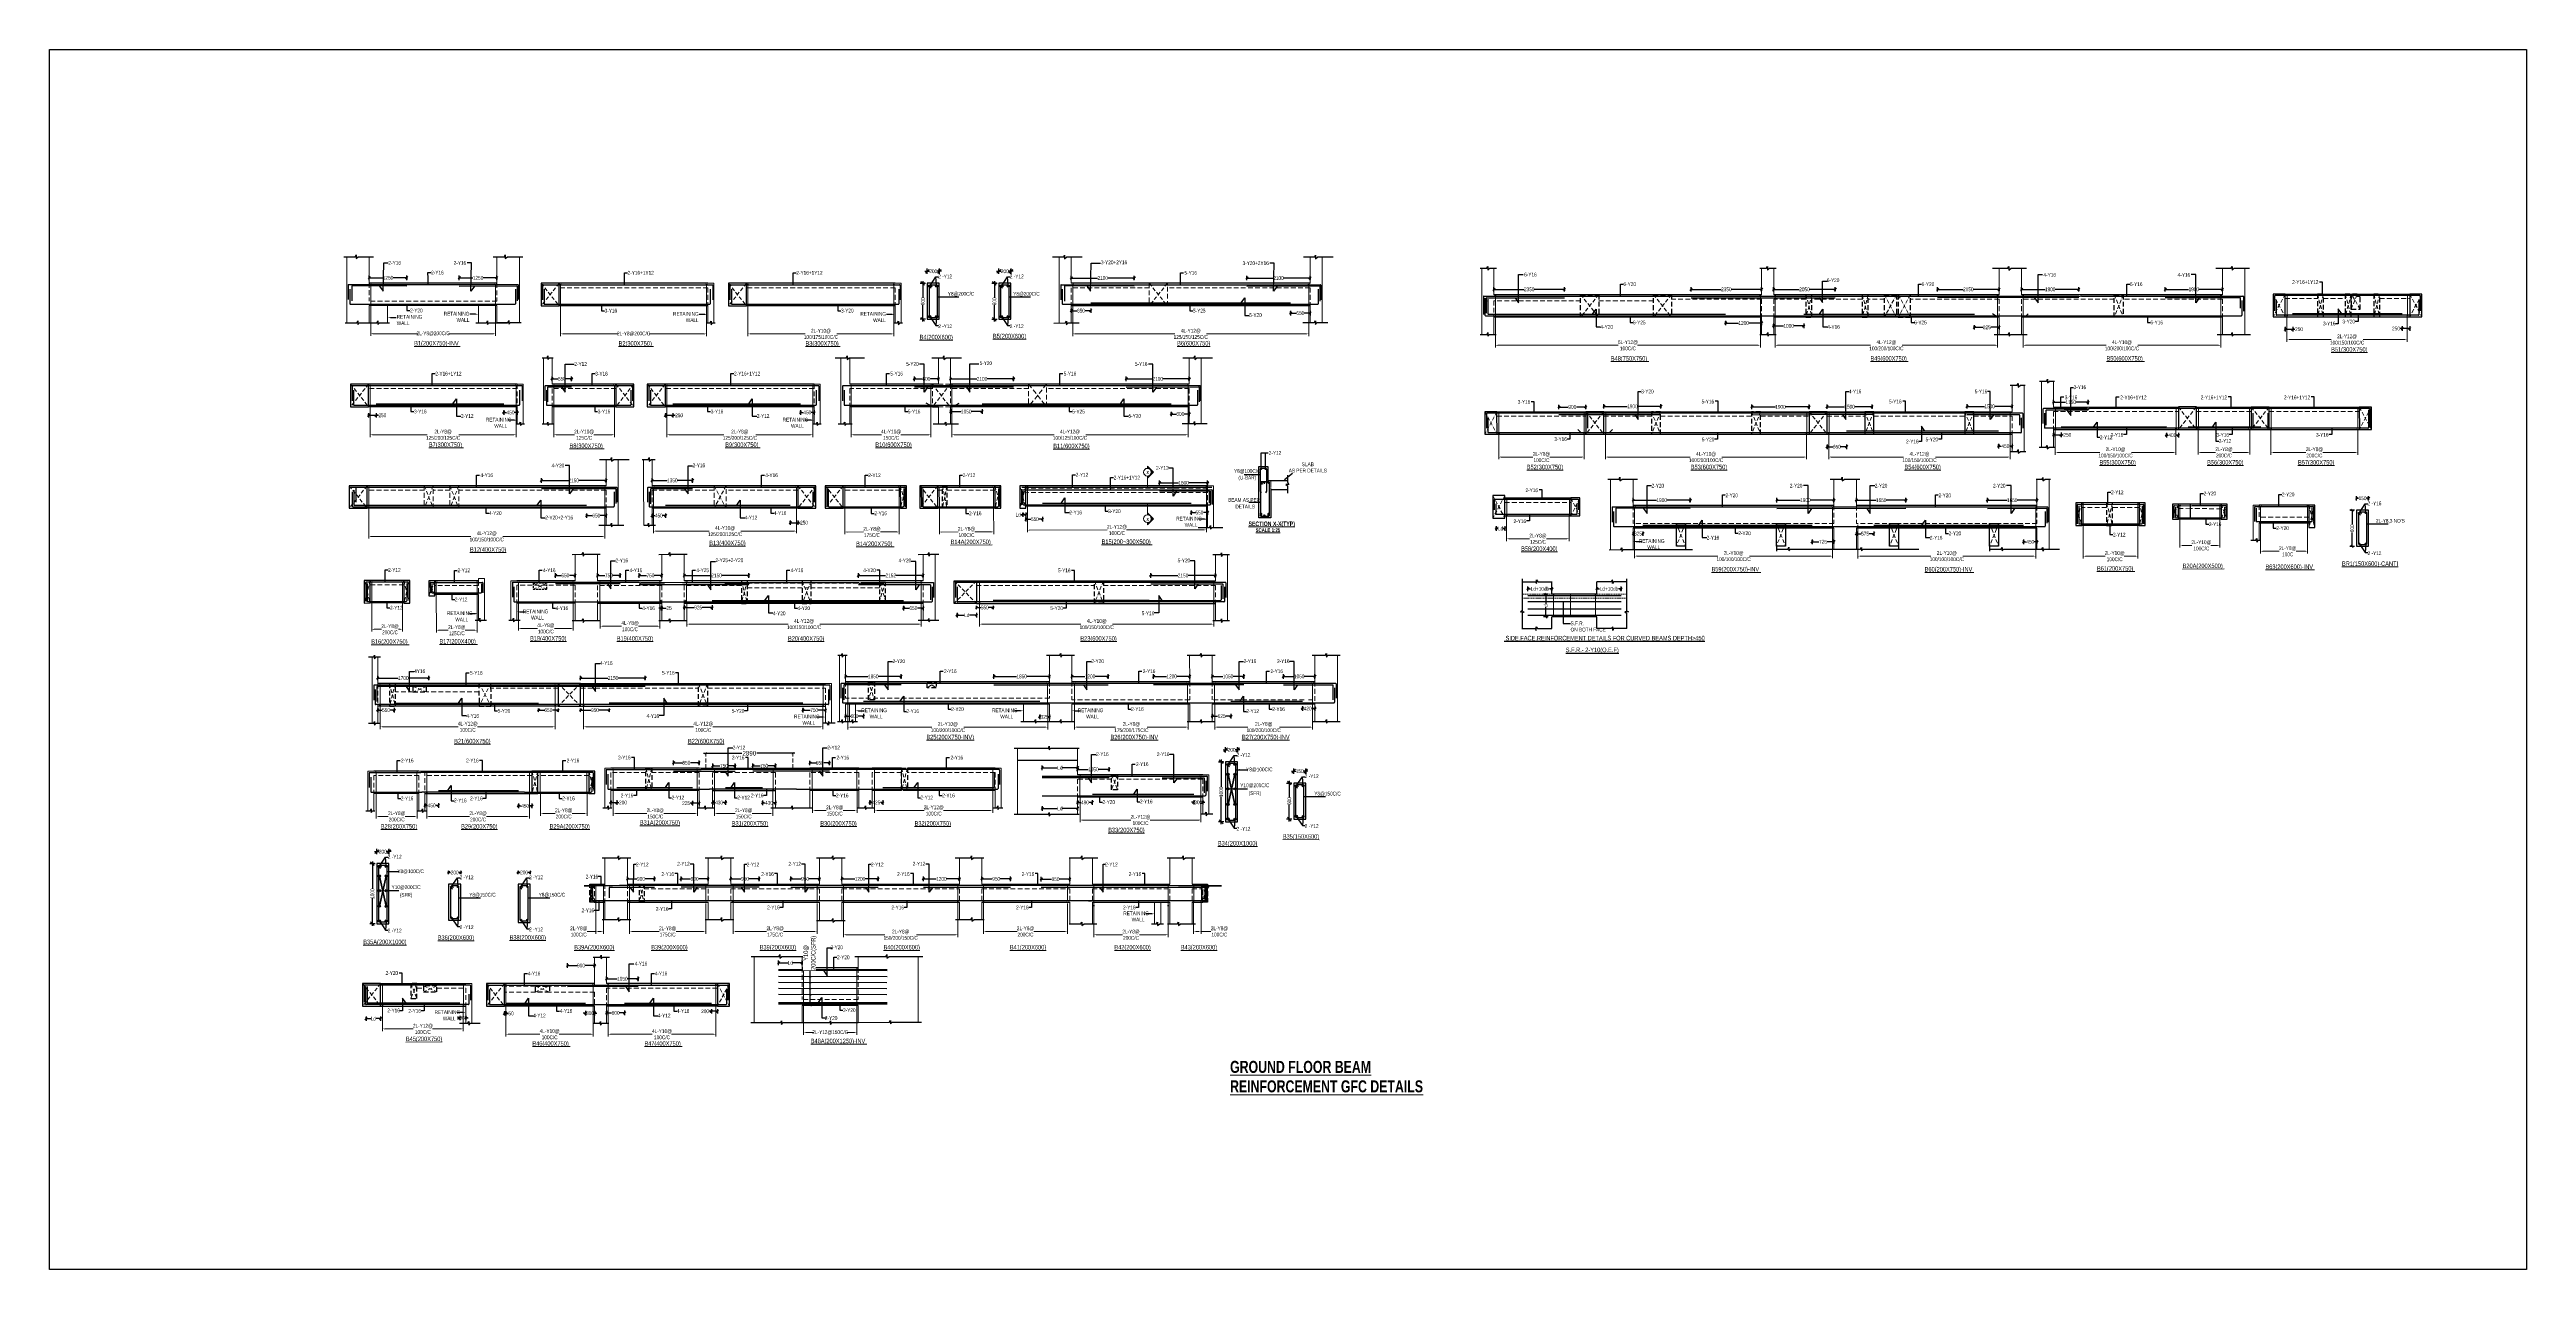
# Model space of a CAD drawing. Header units: millimetres. Extents: x 39642 to 122100, y 15829 to 56435.
import ezdxf

# ---------------------------------------------------------------- set-up
doc = ezdxf.new("R2010")
doc.units = ezdxf.units.MM
for name, pattern in [('CONTINOUS', [0]), ('CONTINU', [0]), ('HIDDEN', [9.525, 6.35, -3.175])]:
    doc.linetypes.add(name, pattern=pattern)
for name, color, linetype in [('-S-ARROW', 253, 'Continuous'), ('-S-BMNO', 1, 'Continuous'), ('-S-DIM', 251, 'Continuous'), ('-S-FOOT-DIM', 8, 'Continuous'), ('-S-MISC', 8, 'Continuous'), ('-STR-BEAM', 7, 'CONTINU'), ('-STR-REINF', 3, 'Continuous'), ('-STR-TEXT', 6, 'Continuous'), ('BEAM', 7, 'Continuous'), ('COL', 5, 'Continuous'), ('cut lines', 8, 'Continuous'), ('dim', 8, 'Continuous'), ('rein', 3, 'Continuous'), ('S- Structural', 5, 'Continuous'), ('S-TIES', 3, 'Continuous'), ('ST-HATCH', 251, 'Continuous'), ('Text', 6, 'Continuous')]:
    doc.layers.add(name, color=color, linetype=linetype)
for name, color, linetype, lineweight in [('-S-STIRUP', 11, 'Continuous', 9), ('-STR-COLUMN', 5, 'HIDDEN', 13), ('-STR-RF-DIM', 252, 'CONTINOUS', 20), ('Elevation-1', 41, 'Continuous', 20), ('G-ANNO-SYMB', 111, 'Continuous', 9), ('G-ANNO-TEXT', 7, 'Continuous', 18), ('S-BEAM-IDEN', 2, 'Continuous', 9), ('SEC TEXT', 9, 'Continuous', 18), ('SLAB LINE', 254, 'HIDDEN', 20)]:
    doc.layers.add(name, color=color, linetype=linetype, lineweight=lineweight)
doc.styles.add('BEAM-LS', font='romans.shx', dxfattribs={"width": 0.8})
doc.styles.add('Dim.s & Anno.(Misc.)', font='ARIALN.TTF')
doc.styles.add('EL', font='swisscl.ttf')
doc.styles.add('SD', font='ARIALNB.TTF')
doc.styles.add('SOBHA', font='swisscl.ttf')
doc.styles.add('sobha.sed', font='swisscl.ttf')
doc.styles.add('Swis721 LtCn BT_2', font='swisscl.ttf', dxfattribs={"height": 244.992296})
doc.styles.add('Swis721 LtCn BT_B', font='', dxfattribs={"width": 0.9, "height": 250})
doc.styles.get('Swis721 LtCn BT_B').set_extended_font_data('Swis721 LtCn BT', bold=True)
doc.dimstyles.new('A-GFC-75', dxfattribs={"dimtxt": 150, "dimasz": 75, "dimexe": 75, "dimexo": 0, "dimgap": 0, "dimtad": 0, "dimdec": 0, "dimzin": 1, "dimdsep": 46, "dimtxsty": 'Dim.s & Anno.(Misc.)', "dimblk": 'ARCHTICK', "dimcen": 0, "dimdle": 75, "dimclrd": 8, "dimclre": 8, "dimclrt": 6, "dimazin": 2, "dimtfac": 1, "dimtdec": 0, "dimtmove": 0, "dimatfit": 3, "dimfxl": 1, "dimtfill": 1, "dimtolj": 1, "dimlwd": -1, "dimlwe": 9, "dimarcsym": 0})
doc.dimstyles.new('S-25', dxfattribs={"dimscale": 25, "dimtxt": 2.5, "dimasz": 1.5, "dimexe": 0.25, "dimexo": 0.5, "dimgap": 0.1, "dimtad": 0, "dimdec": 0, "dimrnd": 0.0005, "dimzin": 0, "dimdsep": 46, "dimtxsty": 'SOBHA', "dimblk": 'OBLIQUE', "dimcen": 0.09, "dimclrd": 8, "dimclre": 8, "dimclrt": 6, "dimadec": 0, "dimazin": 0, "dimtfac": 1, "dimtdec": 0, "dimtofl": 0, "dimtmove": 0, "dimatfit": 3, "dimfxl": 0.18, "dimtolj": 1, "dimtzin": 0, "dimlwd": -1, "dimlwe": -1, "dimarcsym": 0})
doc.dimstyles.new('S-25L', dxfattribs={"dimscale": 25, "dimtxt": 2.5, "dimasz": 2.5, "dimexe": 1.5, "dimexo": 1.5, "dimgap": 0.2, "dimtad": 0, "dimdec": 0, "dimrnd": 0.0005, "dimzin": 0, "dimdsep": 46, "dimtxsty": 'sobha.sed', "dimblk": 'OBLIQUE', "dimcen": 0.09, "dimdle": 1.5, "dimclrd": 8, "dimclre": 8, "dimclrt": 6, "dimadec": 0, "dimazin": 0, "dimtfac": 1, "dimtdec": 0, "dimtofl": 0, "dimtmove": 1, "dimatfit": 3, "dimfxl": 0.18, "dimtolj": 1, "dimtzin": 0, "dimlwd": -1, "dimlwe": -1, "dimarcsym": 0})
doc.dimstyles.new('S-50', dxfattribs={"dimscale": 50, "dimtxt": 2.5, "dimasz": 1.25, "dimexe": 1, "dimexo": 1, "dimgap": 0.5, "dimtad": 1, "dimdec": 0, "dimrnd": 0.0005, "dimzin": 0, "dimdsep": 46, "dimtxsty": 'EL', "dimblk": 'ARCHTICK', "dimcen": 0.09, "dimdle": 1.5, "dimclrd": 251, "dimclre": 251, "dimclrt": 6, "dimadec": 0, "dimazin": 0, "dimtfac": 1, "dimtdec": 0, "dimtofl": 0, "dimtmove": 0, "dimatfit": 3, "dimfxl": 2, "dimtolj": 1, "dimtzin": 0, "dimlwd": -1, "dimlwe": -1, "dimarcsym": 0})
doc.dimstyles.new('S-DIM50', dxfattribs={"dimscale": 50, "dimtxt": 2.5, "dimasz": 1.5, "dimexe": 1.5, "dimexo": 1, "dimgap": 0.5, "dimtad": 0, "dimdec": 0, "dimzin": 0, "dimdsep": 46, "dimtxsty": 'SOBHA', "dimcen": 0.09, "dimclrd": 256, "dimclre": 256, "dimclrt": 6, "dimadec": 5, "dimazin": 0, "dimtfac": 1, "dimtdec": 0, "dimtofl": 0, "dimtmove": 0, "dimatfit": 3, "dimfxl": 0.18, "dimtolj": 1, "dimtzin": 0, "dimlwd": -1, "dimlwe": -1, "dimarcsym": 0})
doc.dimstyles.new('STIRUP', dxfattribs={"dimscale": 50, "dimtxt": 2.5, "dimasz": 2.2, "dimexe": 0, "dimexo": 0, "dimgap": 0.5, "dimtad": 0, "dimdec": 0, "dimzin": 0, "dimdsep": 46, "dimtxsty": 'BEAM-LS', "dimblk": 'DOTSMALL', "dimcen": 0.09, "dimclrd": 256, "dimclre": 256, "dimclrt": 256, "dimadec": 5, "dimazin": 0, "dimtfac": 1, "dimtdec": 0, "dimtofl": 0, "dimtmove": 0, "dimatfit": 3, "dimldrblk": 'DOTSMALL', "dimfxl": 0, "dimfxlon": 1, "dimtolj": 1, "dimtzin": 0, "dimlwd": -1, "dimlwe": -1, "dimarcsym": 0})
pattern_1 = [(45, (-190849.92992, 1612654.7174), (-0.176776695297, 0.176776695297), [])]

# ---------------------------------------------------------------- blocks, each defined once
blk = doc.blocks.new('_DotSmall')
at = {"color": 0, "linetype": 'ByBlock', "const_width": 0.5}
blk.add_lwpolyline([(-0.0625, 0, 1), (0.0625, 0, 1)], format="xyb", close=True, dxfattribs=at)
blk = doc.blocks.new('*D21')
at = {"layer": '-S-STIRUP', "ltscale": 100, "transparency": 16777216}
blk.add_line((54492, 47942), (54492, 48628), dxfattribs=at)
at = {"layer": '-S-STIRUP', "linetype": 'CONTINU', "ltscale": 100, "transparency": 16777216, "xscale": 100, "yscale": 100, "zscale": 100}
for p, rotation in [((54492, 48628), 90), ((54492, 47942), 270)]:
    blk.add_blockref('_DotSmall', p, dxfattribs=dict(at, rotation=rotation))
blk = doc.blocks.new('*D22')
at = {"layer": '-S-STIRUP', "ltscale": 100, "transparency": 16777216}
blk.add_line((50333, 47942), (50333, 48628), dxfattribs=at)
at = {"layer": '-S-STIRUP', "linetype": 'CONTINU', "ltscale": 100, "transparency": 16777216, "xscale": 100, "yscale": 100, "zscale": 100}
for p, rotation in [((50333, 48628), 90), ((50333, 47942), 270)]:
    blk.add_blockref('_DotSmall', p, dxfattribs=dict(at, rotation=rotation))
blk = doc.blocks.new('_ArchTick')
at = {"color": 0, "linetype": 'ByBlock', "const_width": 0.15}
blk.add_lwpolyline([(-0.5, -0.5), (0.5, 0.5)], dxfattribs=at)
blk = doc.blocks.new('*D23')
at = {"layer": '-STR-RF-DIM', "transparency": 16777216}
for p, q in [((50333, 48023), (50333, 46902)), ((54492, 47977), (54492, 46902)), ((50408, 46977), (51898, 46977)), ((54417, 46977), (52926, 46977))]:
    blk.add_line(p, q, dxfattribs=at)
for points in [[(50408, 46989), (50408, 46964), (50333, 46977)], [(54417, 46989), (54417, 46964), (54492, 46977)]]:
    blk.add_solid(points, dxfattribs=at)
at = {"layer": '-STR-RF-DIM', "color": 6, "transparency": 16777216, "insert": (52412, 46977), "char_height": 125, "attachment_point": 5, "style": 'SOBHA'}
blk.add_mtext('\\A1;2L-Y8@200C/C', dxfattribs=at)
blk = doc.blocks.new('_Oblique')
at = {"color": 0, "linetype": 'ByBlock', "lineweight": -2}
for p, q in [((-0.5, -0.5), (0.5, 0.5)), ((0, 0.71), (0, -0.71))]:
    blk.add_line(p, q, dxfattribs=at)
blk = doc.blocks.new('*D24')
at = {"layer": '-S-DIM', "transparency": 16777216}
for p, q in [((50283, 48763), (50283, 48913)), ((50283, 48838), (50736, 48838)), ((51533, 48838), (51080, 48838)), ((51533, 48763), (51533, 48913))]:
    blk.add_line(p, q, dxfattribs=at)
at = {"layer": '-S-DIM', "transparency": 16777216, "xscale": 75, "yscale": 75, "zscale": 75, "rotation": 180}
blk.add_blockref('_Oblique', (50283, 48838), dxfattribs=at)
at = {"layer": '-S-DIM', "transparency": 16777216, "xscale": 75, "yscale": 75, "zscale": 75}
blk.add_blockref('_Oblique', (51533, 48838), dxfattribs=at)
at = {"layer": '-S-DIM', "color": 6, "transparency": 16777216, "insert": (50908, 48838), "char_height": 125, "attachment_point": 5, "style": 'SOBHA'}
blk.add_mtext('\\A1;1250', dxfattribs=at)
blk = doc.blocks.new('*D25')
at = {"layer": '-S-DIM', "transparency": 16777216}
for p, q in [((53284, 48763), (53284, 48913)), ((53284, 48838), (53737, 48838)), ((54533, 48838), (54080, 48838)), ((54533, 48763), (54533, 48913))]:
    blk.add_line(p, q, dxfattribs=at)
at = {"layer": '-S-DIM', "transparency": 16777216, "xscale": 75, "yscale": 75, "zscale": 75, "rotation": 180}
blk.add_blockref('_Oblique', (53284, 48838), dxfattribs=at)
at = {"layer": '-S-DIM', "transparency": 16777216, "xscale": 75, "yscale": 75, "zscale": 75}
blk.add_blockref('_Oblique', (54533, 48838), dxfattribs=at)
at = {"layer": '-S-DIM', "color": 6, "transparency": 16777216, "insert": (53908, 48838), "char_height": 125, "attachment_point": 5, "style": 'SOBHA'}
blk.add_mtext('\\A1;1250', dxfattribs=at)
blk = doc.blocks.new('A$Cd5a942ff')
at = {"layer": '-S-ARROW'}
blk.add_lwpolyline([(187, 0), (0, 0), (0, 0)], dxfattribs=at)
blk.add_solid([(187, -17), (287, 0), (187, 17)], dxfattribs=at)
blk = doc.blocks.new('*D26')
at = {"layer": '-S-STIRUP', "ltscale": 100, "transparency": 16777216}
blk.add_line((61515, 47936), (61515, 48622), dxfattribs=at)
at = {"layer": '-S-STIRUP', "linetype": 'CONTINU', "ltscale": 100, "transparency": 16777216, "xscale": 100, "yscale": 100, "zscale": 100}
for p, rotation in [((61515, 48622), 90), ((61515, 47936), 270)]:
    blk.add_blockref('_DotSmall', p, dxfattribs=dict(at, rotation=rotation))
blk = doc.blocks.new('*D27')
at = {"layer": '-S-STIRUP', "ltscale": 100, "transparency": 16777216}
blk.add_line((56657, 47936), (56657, 48622), dxfattribs=at)
at = {"layer": '-S-STIRUP', "linetype": 'CONTINU', "ltscale": 100, "transparency": 16777216, "xscale": 100, "yscale": 100, "zscale": 100}
for p, rotation in [((56657, 48622), 90), ((56657, 47936), 270)]:
    blk.add_blockref('_DotSmall', p, dxfattribs=dict(at, rotation=rotation))
blk = doc.blocks.new('*D28')
at = {"layer": '-STR-RF-DIM', "transparency": 16777216}
for p, q in [((56657, 48017), (56657, 46896)), ((61515, 47971), (61515, 46896)), ((56732, 46971), (58572, 46971)), ((61440, 46971), (59600, 46971))]:
    blk.add_line(p, q, dxfattribs=at)
for points in [[(56732, 46983), (56732, 46958), (56657, 46971)], [(61440, 46983), (61440, 46958), (61515, 46971)]]:
    blk.add_solid(points, dxfattribs=at)
at = {"layer": '-STR-RF-DIM', "color": 6, "transparency": 16777216, "insert": (59086, 46971), "char_height": 125, "attachment_point": 5, "style": 'SOBHA'}
blk.add_mtext('\\A1;2L-Y8@200C/C', dxfattribs=at)
blk = doc.blocks.new('*D29')
at = {"layer": '-S-STIRUP', "ltscale": 100, "transparency": 16777216}
blk.add_line((67751, 47936), (67751, 48622), dxfattribs=at)
at = {"layer": '-S-STIRUP', "linetype": 'CONTINU', "ltscale": 100, "transparency": 16777216, "xscale": 100, "yscale": 100, "zscale": 100}
for p, rotation in [((67751, 48622), 90), ((67751, 47936), 270)]:
    blk.add_blockref('_DotSmall', p, dxfattribs=dict(at, rotation=rotation))
blk = doc.blocks.new('*D30')
at = {"layer": '-S-STIRUP', "ltscale": 100, "transparency": 16777216}
blk.add_line((62893, 47936), (62893, 48622), dxfattribs=at)
at = {"layer": '-S-STIRUP', "linetype": 'CONTINU', "ltscale": 100, "transparency": 16777216, "xscale": 100, "yscale": 100, "zscale": 100}
for p, rotation in [((62893, 48622), 90), ((62893, 47936), 270)]:
    blk.add_blockref('_DotSmall', p, dxfattribs=dict(at, rotation=rotation))
blk = doc.blocks.new('*D31')
at = {"layer": '-STR-RF-DIM', "transparency": 16777216}
for p, q in [((62893, 48017), (62893, 46896)), ((67751, 47971), (67751, 46896)), ((62968, 46971), (64792, 46971)), ((67676, 46971), (65851, 46971))]:
    blk.add_line(p, q, dxfattribs=at)
for points in [[(62968, 46983), (62968, 46958), (62893, 46971)], [(67676, 46983), (67676, 46958), (67751, 46971)]]:
    blk.add_solid(points, dxfattribs=at)
at = {"layer": '-STR-RF-DIM', "color": 6, "transparency": 16777216, "insert": (65322, 46971), "char_height": 125, "attachment_point": 5, "style": 'SOBHA'}
blk.add_mtext('\\A1;2L-Y10@\\P100/175/100C/C', dxfattribs=at)
blk = doc.blocks.new('*D9')
at = {"layer": '-S-FOOT-DIM', "color": 8, "transparency": 16777216}
for p, q in [((25416254, 12212075), (25416332, 12212075)), ((25416529, 12212075), (25416451, 12212075))]:
    blk.add_line(p, q, dxfattribs=at)
at = {"layer": '-S-FOOT-DIM', "color": 8, "linetype": 'Continuous', "transparency": 16777216}
for p, q in [((25416292, 12212032), (25416292, 12212112)), ((25416492, 12212032), (25416492, 12212112))]:
    blk.add_line(p, q, dxfattribs=at)
at = {"layer": '-S-FOOT-DIM', "color": 8, "transparency": 16777216, "xscale": 62.5, "yscale": 62.5, "zscale": 62.5, "rotation": 180}
blk.add_blockref('_Oblique', (25416292, 12212075), dxfattribs=at)
at = {"layer": '-S-FOOT-DIM', "color": 8, "transparency": 16777216, "xscale": 62.5, "yscale": 62.5, "zscale": 62.5}
blk.add_blockref('_Oblique', (25416492, 12212075), dxfattribs=at)
at = {"layer": '-S-FOOT-DIM', "color": 6, "transparency": 16777216, "insert": (25416392, 12212075), "char_height": 62.5, "attachment_point": 5, "style": 'sobha.sed'}
blk.add_mtext('\\A1;200', dxfattribs=at)
blk = doc.blocks.new('*D8')
at = {"layer": '-S-FOOT-DIM', "color": 8, "linetype": 'Continuous', "transparency": 16777216}
for p, q in [((25416254, 12211876), (25416180, 12211876)), ((25416254, 12211276), (25416180, 12211276))]:
    blk.add_line(p, q, dxfattribs=at)
at = {"layer": '-S-FOOT-DIM', "color": 8, "transparency": 16777216}
for p, q in [((25416218, 12211913), (25416218, 12211635)), ((25416218, 12211238), (25416218, 12211516))]:
    blk.add_line(p, q, dxfattribs=at)
at = {"layer": '-S-FOOT-DIM', "color": 8, "transparency": 16777216, "xscale": 62.5, "yscale": 62.5, "zscale": 62.5}
for p, rotation in [((25416218, 12211876), 90), ((25416218, 12211276), 270)]:
    blk.add_blockref('_Oblique', p, dxfattribs=dict(at, rotation=rotation))
at = {"layer": '-S-FOOT-DIM', "color": 6, "transparency": 16777216, "insert": (25416218, 12211576), "char_height": 62.5, "attachment_point": 5, "rotation": 90, "style": 'sobha.sed'}
blk.add_mtext('\\A1;600', dxfattribs=at)
blk = doc.blocks.new('*D10')
at = {"layer": '-S-FOOT-DIM', "color": 8, "transparency": 16777216}
for p, q in [((80, 1135), (158, 1135)), ((355, 1135), (277, 1135))]:
    blk.add_line(p, q, dxfattribs=at)
at = {"layer": '-S-FOOT-DIM', "color": 8, "linetype": 'Continuous', "transparency": 16777216}
for p, q in [((118, 1092), (118, 1172)), ((318, 1092), (318, 1172))]:
    blk.add_line(p, q, dxfattribs=at)
at = {"layer": '-S-FOOT-DIM', "color": 8, "transparency": 16777216, "xscale": 62.5, "yscale": 62.5, "zscale": 62.5, "rotation": 180}
blk.add_blockref('_Oblique', (118, 1135), dxfattribs=at)
at = {"layer": '-S-FOOT-DIM', "color": 8, "transparency": 16777216, "xscale": 62.5, "yscale": 62.5, "zscale": 62.5}
blk.add_blockref('_Oblique', (318, 1135), dxfattribs=at)
at = {"layer": '-S-FOOT-DIM', "color": 6, "transparency": 16777216, "insert": (218, 1135), "char_height": 62.5, "attachment_point": 5, "style": 'sobha.sed'}
blk.add_mtext('\\A1;200', dxfattribs=at)
blk = doc.blocks.new('*D11')
at = {"layer": '-S-FOOT-DIM', "color": 8, "linetype": 'Continuous', "transparency": 16777216}
for p, q in [((80, 935), (7, 935)), ((80, 335), (7, 335))]:
    blk.add_line(p, q, dxfattribs=at)
at = {"layer": '-S-FOOT-DIM', "color": 8, "transparency": 16777216}
for p, q in [((44, 973), (44, 695)), ((44, 298), (44, 576))]:
    blk.add_line(p, q, dxfattribs=at)
at = {"layer": '-S-FOOT-DIM', "color": 8, "transparency": 16777216, "xscale": 62.5, "yscale": 62.5, "zscale": 62.5}
for p, rotation in [((44, 935), 90), ((44, 335), 270)]:
    blk.add_blockref('_Oblique', p, dxfattribs=dict(at, rotation=rotation))
at = {"layer": '-S-FOOT-DIM', "color": 6, "transparency": 16777216, "insert": (44, 635), "char_height": 62.5, "attachment_point": 5, "rotation": 90, "style": 'sobha.sed'}
blk.add_mtext('\\A1;600', dxfattribs=at)
blk = doc.blocks.new('*D32')
at = {"layer": '-S-STIRUP', "ltscale": 100, "transparency": 16777216}
blk.add_line((81562, 47936), (81562, 48622), dxfattribs=at)
at = {"layer": '-S-STIRUP', "linetype": 'CONTINU', "ltscale": 100, "transparency": 16777216, "xscale": 100, "yscale": 100, "zscale": 100}
for p, rotation in [((81562, 48622), 90), ((81562, 47936), 270)]:
    blk.add_blockref('_DotSmall', p, dxfattribs=dict(at, rotation=rotation))
blk = doc.blocks.new('*D33')
at = {"layer": '-S-STIRUP', "ltscale": 100, "transparency": 16777216}
blk.add_line((73704, 47936), (73704, 48622), dxfattribs=at)
at = {"layer": '-S-STIRUP', "linetype": 'CONTINU', "ltscale": 100, "transparency": 16777216, "xscale": 100, "yscale": 100, "zscale": 100}
for p, rotation in [((73704, 48622), 90), ((73704, 47936), 270)]:
    blk.add_blockref('_DotSmall', p, dxfattribs=dict(at, rotation=rotation))
blk = doc.blocks.new('*D34')
at = {"layer": '-STR-RF-DIM', "transparency": 16777216}
for p, q in [((73704, 48017), (73704, 46896)), ((81562, 47971), (81562, 46896)), ((73779, 46971), (77103, 46971)), ((81487, 46971), (78163, 46971))]:
    blk.add_line(p, q, dxfattribs=at)
for points in [[(73779, 46983), (73779, 46958), (73704, 46971)], [(81487, 46983), (81487, 46958), (81562, 46971)]]:
    blk.add_solid(points, dxfattribs=at)
at = {"layer": '-STR-RF-DIM', "color": 6, "transparency": 16777216, "insert": (77633, 46971), "char_height": 125, "attachment_point": 5, "style": 'SOBHA'}
blk.add_mtext('\\A1;4L-Y12@\\P125/150/125C/C', dxfattribs=at)
blk = doc.blocks.new('*D35')
at = {"layer": '-S-DIM', "transparency": 16777216}
for p, q in [((73654, 48755), (73654, 48905)), ((73654, 48830), (74531, 48830)), ((75754, 48830), (74877, 48830)), ((75754, 48755), (75754, 48905))]:
    blk.add_line(p, q, dxfattribs=at)
at = {"layer": '-S-DIM', "transparency": 16777216, "xscale": 75, "yscale": 75, "zscale": 75, "rotation": 180}
blk.add_blockref('_Oblique', (73654, 48830), dxfattribs=at)
at = {"layer": '-S-DIM', "transparency": 16777216, "xscale": 75, "yscale": 75, "zscale": 75}
blk.add_blockref('_Oblique', (75754, 48830), dxfattribs=at)
at = {"layer": '-S-DIM', "color": 6, "transparency": 16777216, "insert": (74704, 48830), "char_height": 125, "attachment_point": 5, "style": 'SOBHA'}
blk.add_mtext('\\A1;2100', dxfattribs=at)
blk = doc.blocks.new('*D36')
at = {"layer": '-S-DIM', "transparency": 16777216}
for p, q in [((79504, 48755), (79504, 48905)), ((79504, 48830), (80381, 48830)), ((81604, 48830), (80727, 48830)), ((81604, 48755), (81604, 48905))]:
    blk.add_line(p, q, dxfattribs=at)
at = {"layer": '-S-DIM', "transparency": 16777216, "xscale": 75, "yscale": 75, "zscale": 75, "rotation": 180}
blk.add_blockref('_Oblique', (79504, 48830), dxfattribs=at)
at = {"layer": '-S-DIM', "transparency": 16777216, "xscale": 75, "yscale": 75, "zscale": 75}
blk.add_blockref('_Oblique', (81604, 48830), dxfattribs=at)
at = {"layer": '-S-DIM', "color": 6, "transparency": 16777216, "insert": (80554, 48830), "char_height": 125, "attachment_point": 5, "style": 'SOBHA'}
blk.add_mtext('\\A1;2100', dxfattribs=at)
blk = doc.blocks.new('*D37')
at = {"layer": '-S-DIM', "transparency": 16777216}
for p, q in [((73654, 47818), (73654, 47668)), ((73654, 47743), (73845, 47743)), ((74304, 47743), (74113, 47743)), ((74304, 47818), (74304, 47668))]:
    blk.add_line(p, q, dxfattribs=at)
at = {"layer": '-S-DIM', "transparency": 16777216, "xscale": 75, "yscale": 75, "zscale": 75, "rotation": 180}
blk.add_blockref('_Oblique', (73654, 47743), dxfattribs=at)
at = {"layer": '-S-DIM', "transparency": 16777216, "xscale": 75, "yscale": 75, "zscale": 75}
blk.add_blockref('_Oblique', (74304, 47743), dxfattribs=at)
at = {"layer": '-S-DIM', "color": 6, "transparency": 16777216, "insert": (73979, 47743), "char_height": 125, "attachment_point": 5, "style": 'SOBHA'}
blk.add_mtext('\\A1;650', dxfattribs=at)
blk = doc.blocks.new('*D38')
at = {"layer": '-S-DIM', "transparency": 16777216}
for p, q in [((80954, 47737), (80954, 47587)), ((80954, 47662), (81145, 47662)), ((81604, 47662), (81413, 47662)), ((81604, 47737), (81604, 47587))]:
    blk.add_line(p, q, dxfattribs=at)
at = {"layer": '-S-DIM', "transparency": 16777216, "xscale": 75, "yscale": 75, "zscale": 75, "rotation": 180}
blk.add_blockref('_Oblique', (80954, 47662), dxfattribs=at)
at = {"layer": '-S-DIM', "transparency": 16777216, "xscale": 75, "yscale": 75, "zscale": 75}
blk.add_blockref('_Oblique', (81604, 47662), dxfattribs=at)
at = {"layer": '-S-DIM', "color": 6, "transparency": 16777216, "insert": (81279, 47662), "char_height": 125, "attachment_point": 5, "style": 'SOBHA'}
blk.add_mtext('\\A1;650', dxfattribs=at)
blk = doc.blocks.new('*D39')
at = {"layer": '-S-STIRUP', "ltscale": 100, "transparency": 16777216}
blk.add_line((55172, 44578), (55172, 45265), dxfattribs=at)
at = {"layer": '-S-STIRUP', "linetype": 'CONTINU', "ltscale": 100, "transparency": 16777216, "xscale": 100, "yscale": 100, "zscale": 100}
for p, rotation in [((55172, 45265), 90), ((55172, 44578), 270)]:
    blk.add_blockref('_DotSmall', p, dxfattribs=dict(at, rotation=rotation))
blk = doc.blocks.new('*D40')
at = {"layer": '-S-STIRUP', "ltscale": 100, "transparency": 16777216}
blk.add_line((50314, 44578), (50314, 45265), dxfattribs=at)
at = {"layer": '-S-STIRUP', "linetype": 'CONTINU', "ltscale": 100, "transparency": 16777216, "xscale": 100, "yscale": 100, "zscale": 100}
for p, rotation in [((50314, 45265), 90), ((50314, 44578), 270)]:
    blk.add_blockref('_DotSmall', p, dxfattribs=dict(at, rotation=rotation))
blk = doc.blocks.new('*D41')
at = {"layer": '-STR-RF-DIM', "transparency": 16777216}
for p, q in [((50314, 44659), (50314, 43538)), ((55172, 44614), (55172, 43538)), ((50389, 43613), (52213, 43613)), ((55097, 43613), (53272, 43613))]:
    blk.add_line(p, q, dxfattribs=at)
for points in [[(50389, 43626), (50389, 43601), (50314, 43613)], [(55097, 43626), (55097, 43601), (55172, 43613)]]:
    blk.add_solid(points, dxfattribs=at)
at = {"layer": '-STR-RF-DIM', "color": 6, "transparency": 16777216, "insert": (52743, 43613), "char_height": 125, "attachment_point": 5, "style": 'SOBHA'}
blk.add_mtext('\\A1;2L-Y8@\\P125/200/125C/C', dxfattribs=at)
blk = doc.blocks.new('*D54')
at = {"layer": '-S-DIM', "transparency": 16777216}
for p, q in [((54764, 44430), (54764, 44280)), ((54764, 44355), (54854, 44355)), ((55214, 44355), (55124, 44355)), ((55214, 44430), (55214, 44280))]:
    blk.add_line(p, q, dxfattribs=at)
at = {"layer": '-S-DIM', "transparency": 16777216, "xscale": 75, "yscale": 75, "zscale": 75, "rotation": 180}
blk.add_blockref('_Oblique', (54764, 44355), dxfattribs=at)
at = {"layer": '-S-DIM', "transparency": 16777216, "xscale": 75, "yscale": 75, "zscale": 75}
blk.add_blockref('_Oblique', (55214, 44355), dxfattribs=at)
at = {"layer": '-S-DIM', "color": 6, "transparency": 16777216, "insert": (54989, 44355), "char_height": 125, "attachment_point": 5, "style": 'SOBHA'}
blk.add_mtext('\\A1;450', dxfattribs=at)
blk = doc.blocks.new('*D55')
at = {"layer": '-S-DIM', "transparency": 16777216}
for p, q in [((50264, 44335), (50264, 44185)), ((50264, 44260), (50514, 44260)), ((50514, 44335), (50514, 44185)), ((50514, 44260), (50589, 44260))]:
    blk.add_line(p, q, dxfattribs=at)
at = {"layer": '-S-DIM', "transparency": 16777216, "xscale": 75, "yscale": 75, "zscale": 75, "rotation": 180}
blk.add_blockref('_Oblique', (50264, 44260), dxfattribs=at)
at = {"layer": '-S-DIM', "transparency": 16777216, "xscale": 75, "yscale": 75, "zscale": 75}
blk.add_blockref('_Oblique', (50514, 44260), dxfattribs=at)
at = {"layer": '-S-DIM', "color": 6, "transparency": 16777216, "insert": (50723, 44260), "char_height": 125, "attachment_point": 5, "style": 'SOBHA'}
blk.add_mtext('\\A1;250', dxfattribs=at)
blk = doc.blocks.new('*D56')
at = {"layer": '-S-STIRUP', "ltscale": 100, "transparency": 16777216}
blk.add_line((58445, 44578), (58445, 45265), dxfattribs=at)
at = {"layer": '-S-STIRUP', "linetype": 'CONTINU', "ltscale": 100, "transparency": 16777216, "xscale": 100, "yscale": 100, "zscale": 100}
for p, rotation in [((58445, 45265), 90), ((58445, 44578), 270)]:
    blk.add_blockref('_DotSmall', p, dxfattribs=dict(at, rotation=rotation))
blk = doc.blocks.new('*D57')
at = {"layer": '-S-STIRUP', "ltscale": 100, "transparency": 16777216}
blk.add_line((56431, 44578), (56431, 45265), dxfattribs=at)
at = {"layer": '-S-STIRUP', "linetype": 'CONTINU', "ltscale": 100, "transparency": 16777216, "xscale": 100, "yscale": 100, "zscale": 100}
for p, rotation in [((56431, 45265), 90), ((56431, 44578), 270)]:
    blk.add_blockref('_DotSmall', p, dxfattribs=dict(at, rotation=rotation))
blk = doc.blocks.new('*D58')
at = {"layer": '-STR-RF-DIM', "transparency": 16777216}
for p, q in [((56431, 44659), (56431, 43538)), ((58445, 44614), (58445, 43538)), ((56506, 43613), (57117, 43613)), ((58370, 43613), (57759, 43613))]:
    blk.add_line(p, q, dxfattribs=at)
for points in [[(56506, 43626), (56506, 43601), (56431, 43613)], [(58370, 43626), (58370, 43601), (58445, 43613)]]:
    blk.add_solid(points, dxfattribs=at)
at = {"layer": '-STR-RF-DIM', "color": 6, "transparency": 16777216, "insert": (57438, 43613), "char_height": 125, "attachment_point": 5, "style": 'SOBHA'}
blk.add_mtext('\\A1;2L-Y10@\\P125C/C', dxfattribs=at)
blk = doc.blocks.new('*D59')
at = {"layer": '-S-DIM', "transparency": 16777216}
for p, q in [((56373, 45400), (56373, 45550)), ((56373, 45475), (56564, 45475)), ((57023, 45475), (56833, 45475)), ((57023, 45400), (57023, 45550))]:
    blk.add_line(p, q, dxfattribs=at)
at = {"layer": '-S-DIM', "transparency": 16777216, "xscale": 75, "yscale": 75, "zscale": 75, "rotation": 180}
blk.add_blockref('_Oblique', (56373, 45475), dxfattribs=at)
at = {"layer": '-S-DIM', "transparency": 16777216, "xscale": 75, "yscale": 75, "zscale": 75}
blk.add_blockref('_Oblique', (57023, 45475), dxfattribs=at)
at = {"layer": '-S-DIM', "color": 6, "transparency": 16777216, "insert": (56698, 45475), "char_height": 125, "attachment_point": 5, "style": 'SOBHA'}
blk.add_mtext('\\A1;650', dxfattribs=at)
blk = doc.blocks.new('*D60')
at = {"layer": '-S-STIRUP', "ltscale": 100, "transparency": 16777216}
blk.add_line((65051, 44578), (65051, 45265), dxfattribs=at)
at = {"layer": '-S-STIRUP', "linetype": 'CONTINU', "ltscale": 100, "transparency": 16777216, "xscale": 100, "yscale": 100, "zscale": 100}
for p, rotation in [((65051, 45265), 90), ((65051, 44578), 270)]:
    blk.add_blockref('_DotSmall', p, dxfattribs=dict(at, rotation=rotation))
blk = doc.blocks.new('*D61')
at = {"layer": '-S-STIRUP', "ltscale": 100, "transparency": 16777216}
blk.add_line((60192, 44578), (60192, 45265), dxfattribs=at)
at = {"layer": '-S-STIRUP', "linetype": 'CONTINU', "ltscale": 100, "transparency": 16777216, "xscale": 100, "yscale": 100, "zscale": 100}
for p, rotation in [((60192, 45265), 90), ((60192, 44578), 270)]:
    blk.add_blockref('_DotSmall', p, dxfattribs=dict(at, rotation=rotation))
blk = doc.blocks.new('*D62')
at = {"layer": '-STR-RF-DIM', "transparency": 16777216}
for p, q in [((60192, 44659), (60192, 43538)), ((65051, 44614), (65051, 43538)), ((60267, 43613), (62092, 43613)), ((64976, 43613), (63151, 43613))]:
    blk.add_line(p, q, dxfattribs=at)
for points in [[(60267, 43626), (60267, 43601), (60192, 43613)], [(64976, 43626), (64976, 43601), (65051, 43613)]]:
    blk.add_solid(points, dxfattribs=at)
at = {"layer": '-STR-RF-DIM', "color": 6, "transparency": 16777216, "insert": (62622, 43613), "char_height": 125, "attachment_point": 5, "style": 'SOBHA'}
blk.add_mtext('\\A1;2L-Y8@\\P125/200/125C/C', dxfattribs=at)
blk = doc.blocks.new('*D63')
at = {"layer": '-S-DIM', "transparency": 16777216}
for p, q in [((64642, 44430), (64642, 44280)), ((64642, 44355), (64732, 44355)), ((65092, 44355), (65002, 44355)), ((65092, 44430), (65092, 44280))]:
    blk.add_line(p, q, dxfattribs=at)
at = {"layer": '-S-DIM', "transparency": 16777216, "xscale": 75, "yscale": 75, "zscale": 75, "rotation": 180}
blk.add_blockref('_Oblique', (64642, 44355), dxfattribs=at)
at = {"layer": '-S-DIM', "transparency": 16777216, "xscale": 75, "yscale": 75, "zscale": 75}
blk.add_blockref('_Oblique', (65092, 44355), dxfattribs=at)
at = {"layer": '-S-DIM', "color": 6, "transparency": 16777216, "insert": (64867, 44355), "char_height": 125, "attachment_point": 5, "style": 'SOBHA'}
blk.add_mtext('\\A1;450', dxfattribs=at)
blk = doc.blocks.new('*D64')
at = {"layer": '-S-DIM', "transparency": 16777216}
for p, q in [((60142, 44335), (60142, 44185)), ((60142, 44260), (60392, 44260)), ((60392, 44335), (60392, 44185)), ((60392, 44260), (60467, 44260))]:
    blk.add_line(p, q, dxfattribs=at)
at = {"layer": '-S-DIM', "transparency": 16777216, "xscale": 75, "yscale": 75, "zscale": 75, "rotation": 180}
blk.add_blockref('_Oblique', (60142, 44260), dxfattribs=at)
at = {"layer": '-S-DIM', "transparency": 16777216, "xscale": 75, "yscale": 75, "zscale": 75}
blk.add_blockref('_Oblique', (60392, 44260), dxfattribs=at)
at = {"layer": '-S-DIM', "color": 6, "transparency": 16777216, "insert": (60602, 44260), "char_height": 125, "attachment_point": 5, "style": 'SOBHA'}
blk.add_mtext('\\A1;250', dxfattribs=at)
blk = doc.blocks.new('*D65')
at = {"layer": '-S-STIRUP', "ltscale": 100, "transparency": 16777216}
blk.add_line((77543, 44578), (77543, 45265), dxfattribs=at)
at = {"layer": '-S-STIRUP', "linetype": 'CONTINU', "ltscale": 100, "transparency": 16777216, "xscale": 100, "yscale": 100, "zscale": 100}
for p, rotation in [((77543, 45265), 90), ((77543, 44578), 270)]:
    blk.add_blockref('_DotSmall', p, dxfattribs=dict(at, rotation=rotation))
blk = doc.blocks.new('*D66')
at = {"layer": '-S-STIRUP', "ltscale": 100, "transparency": 16777216}
blk.add_line((69685, 44578), (69685, 45265), dxfattribs=at)
at = {"layer": '-S-STIRUP', "linetype": 'CONTINU', "ltscale": 100, "transparency": 16777216, "xscale": 100, "yscale": 100, "zscale": 100}
for p, rotation in [((69685, 45265), 90), ((69685, 44578), 270)]:
    blk.add_blockref('_DotSmall', p, dxfattribs=dict(at, rotation=rotation))
blk = doc.blocks.new('*D67')
at = {"layer": '-STR-RF-DIM', "transparency": 16777216}
for p, q in [((69685, 44659), (69685, 43538)), ((77543, 44614), (77543, 43538)), ((69760, 43613), (73084, 43613)), ((77468, 43613), (74144, 43613))]:
    blk.add_line(p, q, dxfattribs=at)
for points in [[(69760, 43626), (69760, 43601), (69685, 43613)], [(77468, 43626), (77468, 43601), (77543, 43613)]]:
    blk.add_solid(points, dxfattribs=at)
at = {"layer": '-STR-RF-DIM', "color": 6, "transparency": 16777216, "insert": (73614, 43613), "char_height": 125, "attachment_point": 5, "style": 'SOBHA'}
blk.add_mtext('\\A1;4L-Y12@\\P100/125/100C/C', dxfattribs=at)
blk = doc.blocks.new('*D68')
at = {"layer": '-S-DIM', "transparency": 16777216}
for p, q in [((69635, 45400), (69635, 45550)), ((69635, 45475), (70512, 45475)), ((71735, 45475), (70858, 45475)), ((71735, 45400), (71735, 45550))]:
    blk.add_line(p, q, dxfattribs=at)
at = {"layer": '-S-DIM', "transparency": 16777216, "xscale": 75, "yscale": 75, "zscale": 75, "rotation": 180}
blk.add_blockref('_Oblique', (69635, 45475), dxfattribs=at)
at = {"layer": '-S-DIM', "transparency": 16777216, "xscale": 75, "yscale": 75, "zscale": 75}
blk.add_blockref('_Oblique', (71735, 45475), dxfattribs=at)
at = {"layer": '-S-DIM', "color": 6, "transparency": 16777216, "insert": (70685, 45475), "char_height": 125, "attachment_point": 5, "style": 'SOBHA'}
blk.add_mtext('\\A1;2100', dxfattribs=at)
blk = doc.blocks.new('*D69')
at = {"layer": '-S-DIM', "transparency": 16777216}
for p, q in [((75485, 45400), (75485, 45550)), ((75485, 45475), (76362, 45475)), ((77585, 45475), (76708, 45475)), ((77585, 45400), (77585, 45550))]:
    blk.add_line(p, q, dxfattribs=at)
at = {"layer": '-S-DIM', "transparency": 16777216, "xscale": 75, "yscale": 75, "zscale": 75, "rotation": 180}
blk.add_blockref('_Oblique', (75485, 45475), dxfattribs=at)
at = {"layer": '-S-DIM', "transparency": 16777216, "xscale": 75, "yscale": 75, "zscale": 75}
blk.add_blockref('_Oblique', (77585, 45475), dxfattribs=at)
at = {"layer": '-S-DIM', "color": 6, "transparency": 16777216, "insert": (76535, 45475), "char_height": 125, "attachment_point": 5, "style": 'SOBHA'}
blk.add_mtext('\\A1;2100', dxfattribs=at)
blk = doc.blocks.new('*D70')
at = {"layer": '-S-DIM', "transparency": 16777216}
for p, q in [((69635, 44460), (69635, 44310)), ((69635, 44385), (69988, 44385)), ((70685, 44385), (70332, 44385)), ((70685, 44460), (70685, 44310))]:
    blk.add_line(p, q, dxfattribs=at)
at = {"layer": '-S-DIM', "transparency": 16777216, "xscale": 75, "yscale": 75, "zscale": 75, "rotation": 180}
blk.add_blockref('_Oblique', (69635, 44385), dxfattribs=at)
at = {"layer": '-S-DIM', "transparency": 16777216, "xscale": 75, "yscale": 75, "zscale": 75}
blk.add_blockref('_Oblique', (70685, 44385), dxfattribs=at)
at = {"layer": '-S-DIM', "color": 6, "transparency": 16777216, "insert": (70160, 44385), "char_height": 125, "attachment_point": 5, "style": 'SOBHA'}
blk.add_mtext('\\A1;1050', dxfattribs=at)
blk = doc.blocks.new('*D71')
at = {"layer": '-S-DIM', "transparency": 16777216}
for p, q in [((76985, 44379), (76985, 44229)), ((76985, 44304), (77151, 44304)), ((77585, 44304), (77419, 44304)), ((77585, 44379), (77585, 44229))]:
    blk.add_line(p, q, dxfattribs=at)
at = {"layer": '-S-DIM', "transparency": 16777216, "xscale": 75, "yscale": 75, "zscale": 75, "rotation": 180}
blk.add_blockref('_Oblique', (76985, 44304), dxfattribs=at)
at = {"layer": '-S-DIM', "transparency": 16777216, "xscale": 75, "yscale": 75, "zscale": 75}
blk.add_blockref('_Oblique', (77585, 44304), dxfattribs=at)
at = {"layer": '-S-DIM', "color": 6, "transparency": 16777216, "insert": (77285, 44304), "char_height": 125, "attachment_point": 5, "style": 'SOBHA'}
blk.add_mtext('\\A1;600', dxfattribs=at)
blk = doc.blocks.new('*D42')
at = {"layer": '-S-STIRUP', "ltscale": 100, "transparency": 16777216}
blk.add_line((68985, 44578), (68985, 45265), dxfattribs=at)
at = {"layer": '-S-STIRUP', "linetype": 'CONTINU', "ltscale": 100, "transparency": 16777216, "xscale": 100, "yscale": 100, "zscale": 100}
for p, rotation in [((68985, 45265), 90), ((68985, 44578), 270)]:
    blk.add_blockref('_DotSmall', p, dxfattribs=dict(at, rotation=rotation))
blk = doc.blocks.new('*D43')
at = {"layer": '-S-STIRUP', "ltscale": 100, "transparency": 16777216}
blk.add_line((66328, 44578), (66328, 45265), dxfattribs=at)
at = {"layer": '-S-STIRUP', "linetype": 'CONTINU', "ltscale": 100, "transparency": 16777216, "xscale": 100, "yscale": 100, "zscale": 100}
for p, rotation in [((66328, 45265), 90), ((66328, 44578), 270)]:
    blk.add_blockref('_DotSmall', p, dxfattribs=dict(at, rotation=rotation))
blk = doc.blocks.new('*D44')
at = {"layer": '-STR-RF-DIM', "transparency": 16777216}
for p, q in [((66328, 44659), (66328, 43538)), ((68985, 44614), (68985, 43538)), ((66403, 43613), (67335, 43613)), ((68910, 43613), (67978, 43613))]:
    blk.add_line(p, q, dxfattribs=at)
for points in [[(66403, 43626), (66403, 43601), (66328, 43613)], [(68910, 43626), (68910, 43601), (68985, 43613)]]:
    blk.add_solid(points, dxfattribs=at)
at = {"layer": '-STR-RF-DIM', "color": 6, "transparency": 16777216, "insert": (67657, 43613), "char_height": 125, "attachment_point": 5, "style": 'SOBHA'}
blk.add_mtext('\\A1;4L-Y10@\\P150C/C', dxfattribs=at)
blk = doc.blocks.new('*D45')
at = {"layer": '-S-DIM', "transparency": 16777216}
for p, q in [((68435, 45400), (68435, 45550)), ((68435, 45475), (68701, 45475)), ((69235, 45475), (68969, 45475)), ((69235, 45400), (69235, 45550))]:
    blk.add_line(p, q, dxfattribs=at)
at = {"layer": '-S-DIM', "transparency": 16777216, "xscale": 75, "yscale": 75, "zscale": 75, "rotation": 180}
blk.add_blockref('_Oblique', (68435, 45475), dxfattribs=at)
at = {"layer": '-S-DIM', "transparency": 16777216, "xscale": 75, "yscale": 75, "zscale": 75}
blk.add_blockref('_Oblique', (69235, 45475), dxfattribs=at)
at = {"layer": '-S-DIM', "color": 6, "transparency": 16777216, "insert": (68835, 45475), "char_height": 125, "attachment_point": 5, "style": 'SOBHA'}
blk.add_mtext('\\A1;800', dxfattribs=at)
blk = doc.blocks.new('*D46')
at = {"layer": '-S-STIRUP', "ltscale": 100, "transparency": 16777216}
blk.add_line((58126, 41196), (58126, 41883), dxfattribs=at)
at = {"layer": '-S-STIRUP', "linetype": 'CONTINU', "ltscale": 100, "transparency": 16777216, "xscale": 100, "yscale": 100, "zscale": 100}
for p, rotation in [((58126, 41883), 90), ((58126, 41196), 270)]:
    blk.add_blockref('_DotSmall', p, dxfattribs=dict(at, rotation=rotation))
blk = doc.blocks.new('*D47')
at = {"layer": '-S-STIRUP', "ltscale": 100, "transparency": 16777216}
blk.add_line((50268, 41196), (50268, 41883), dxfattribs=at)
at = {"layer": '-S-STIRUP', "linetype": 'CONTINU', "ltscale": 100, "transparency": 16777216, "xscale": 100, "yscale": 100, "zscale": 100}
for p, rotation in [((50268, 41883), 90), ((50268, 41196), 270)]:
    blk.add_blockref('_DotSmall', p, dxfattribs=dict(at, rotation=rotation))
blk = doc.blocks.new('*D48')
at = {"layer": '-STR-RF-DIM', "transparency": 16777216}
for p, q in [((50268, 41277), (50268, 40156)), ((58126, 41232), (58126, 40156)), ((50343, 40231), (53668, 40231)), ((58051, 40231), (54727, 40231))]:
    blk.add_line(p, q, dxfattribs=at)
for points in [[(50343, 40244), (50343, 40219), (50268, 40231)], [(58051, 40244), (58051, 40219), (58126, 40231)]]:
    blk.add_solid(points, dxfattribs=at)
at = {"layer": '-STR-RF-DIM', "color": 6, "transparency": 16777216, "insert": (54197, 40231), "char_height": 125, "attachment_point": 5, "style": 'SOBHA'}
blk.add_mtext('\\A1;4L-Y12@\\P100/150/100C/C', dxfattribs=at)
blk = doc.blocks.new('*D49')
at = {"layer": '-S-DIM', "transparency": 16777216}
for p, q in [((56018, 42018), (56018, 42168)), ((56018, 42093), (56920, 42093)), ((58168, 42093), (57267, 42093)), ((58168, 42018), (58168, 42168))]:
    blk.add_line(p, q, dxfattribs=at)
at = {"layer": '-S-DIM', "transparency": 16777216, "xscale": 75, "yscale": 75, "zscale": 75, "rotation": 180}
blk.add_blockref('_Oblique', (56018, 42093), dxfattribs=at)
at = {"layer": '-S-DIM', "transparency": 16777216, "xscale": 75, "yscale": 75, "zscale": 75}
blk.add_blockref('_Oblique', (58168, 42093), dxfattribs=at)
at = {"layer": '-S-DIM', "color": 6, "transparency": 16777216, "insert": (57093, 42093), "char_height": 125, "attachment_point": 5, "style": 'SOBHA'}
blk.add_mtext('\\A1;2150', dxfattribs=at)
blk = doc.blocks.new('*D50')
at = {"layer": '-S-DIM', "transparency": 16777216}
for p, q in [((57518, 40997), (57518, 40847)), ((57518, 40922), (57709, 40922)), ((58168, 40922), (57978, 40922)), ((58168, 40997), (58168, 40847))]:
    blk.add_line(p, q, dxfattribs=at)
at = {"layer": '-S-DIM', "transparency": 16777216, "xscale": 75, "yscale": 75, "zscale": 75, "rotation": 180}
blk.add_blockref('_Oblique', (57518, 40922), dxfattribs=at)
at = {"layer": '-S-DIM', "transparency": 16777216, "xscale": 75, "yscale": 75, "zscale": 75}
blk.add_blockref('_Oblique', (58168, 40922), dxfattribs=at)
at = {"layer": '-S-DIM', "color": 6, "transparency": 16777216, "insert": (57843, 40922), "char_height": 125, "attachment_point": 5, "style": 'SOBHA'}
blk.add_mtext('\\A1;650', dxfattribs=at)
blk = doc.blocks.new('*D51')
at = {"layer": '-S-STIRUP', "ltscale": 100, "transparency": 16777216}
blk.add_line((64510, 41196), (64510, 41883), dxfattribs=at)
at = {"layer": '-S-STIRUP', "linetype": 'CONTINU', "ltscale": 100, "transparency": 16777216, "xscale": 100, "yscale": 100, "zscale": 100}
for p, rotation in [((64510, 41883), 90), ((64510, 41196), 270)]:
    blk.add_blockref('_DotSmall', p, dxfattribs=dict(at, rotation=rotation))
blk = doc.blocks.new('*D52')
at = {"layer": '-S-STIRUP', "ltscale": 100, "transparency": 16777216}
blk.add_line((59750, 41196), (59750, 41883), dxfattribs=at)
at = {"layer": '-S-STIRUP', "linetype": 'CONTINU', "ltscale": 100, "transparency": 16777216, "xscale": 100, "yscale": 100, "zscale": 100}
for p, rotation in [((59750, 41883), 90), ((59750, 41196), 270)]:
    blk.add_blockref('_DotSmall', p, dxfattribs=dict(at, rotation=rotation))
blk = doc.blocks.new('*D53')
at = {"layer": '-STR-RF-DIM', "transparency": 16777216}
for p, q in [((59750, 41277), (59750, 40332)), ((64510, 41232), (64510, 40332)), ((59825, 40407), (61600, 40407)), ((64435, 40407), (62659, 40407))]:
    blk.add_line(p, q, dxfattribs=at)
for points in [[(59825, 40419), (59825, 40394), (59750, 40407)], [(64435, 40419), (64435, 40394), (64510, 40407)]]:
    blk.add_solid(points, dxfattribs=at)
at = {"layer": '-STR-RF-DIM', "color": 6, "transparency": 16777216, "insert": (62130, 40407), "char_height": 125, "attachment_point": 5, "style": 'SOBHA'}
blk.add_mtext('\\A1;4L-Y10@\\P125/200/125C/C', dxfattribs=at)
blk = doc.blocks.new('*D72')
at = {"layer": '-S-DIM', "transparency": 16777216}
for p, q in [((59700, 40997), (59700, 40847)), ((59700, 40922), (59790, 40922)), ((60150, 40922), (60060, 40922)), ((60150, 40997), (60150, 40847))]:
    blk.add_line(p, q, dxfattribs=at)
at = {"layer": '-S-DIM', "transparency": 16777216, "xscale": 75, "yscale": 75, "zscale": 75, "rotation": 180}
blk.add_blockref('_Oblique', (59700, 40922), dxfattribs=at)
at = {"layer": '-S-DIM', "transparency": 16777216, "xscale": 75, "yscale": 75, "zscale": 75}
blk.add_blockref('_Oblique', (60150, 40922), dxfattribs=at)
at = {"layer": '-S-DIM', "color": 6, "transparency": 16777216, "insert": (59925, 40922), "char_height": 125, "attachment_point": 5, "style": 'SOBHA'}
blk.add_mtext('\\A1;450', dxfattribs=at)
blk = doc.blocks.new('*D73')
at = {"layer": '-S-DIM', "transparency": 16777216}
for p, q in [((59700, 42018), (59700, 42168)), ((59700, 42093), (60203, 42093)), ((61050, 42093), (60547, 42093)), ((61050, 42018), (61050, 42168))]:
    blk.add_line(p, q, dxfattribs=at)
at = {"layer": '-S-DIM', "transparency": 16777216, "xscale": 75, "yscale": 75, "zscale": 75, "rotation": 180}
blk.add_blockref('_Oblique', (59700, 42093), dxfattribs=at)
at = {"layer": '-S-DIM', "transparency": 16777216, "xscale": 75, "yscale": 75, "zscale": 75}
blk.add_blockref('_Oblique', (61050, 42093), dxfattribs=at)
at = {"layer": '-S-DIM', "color": 6, "transparency": 16777216, "insert": (60375, 42093), "char_height": 125, "attachment_point": 5, "style": 'SOBHA'}
blk.add_mtext('\\A1;1350', dxfattribs=at)
blk = doc.blocks.new('*D74')
at = {"layer": '-S-DIM', "transparency": 16777216}
for p, q in [((64301, 40761), (64301, 40611)), ((64301, 40686), (64551, 40686)), ((64551, 40761), (64551, 40611)), ((64551, 40686), (64626, 40686))]:
    blk.add_line(p, q, dxfattribs=at)
at = {"layer": '-S-DIM', "transparency": 16777216, "xscale": 75, "yscale": 75, "zscale": 75, "rotation": 180}
blk.add_blockref('_Oblique', (64301, 40686), dxfattribs=at)
at = {"layer": '-S-DIM', "transparency": 16777216, "xscale": 75, "yscale": 75, "zscale": 75}
blk.add_blockref('_Oblique', (64551, 40686), dxfattribs=at)
at = {"layer": '-S-DIM', "color": 6, "transparency": 16777216, "insert": (64761, 40686), "char_height": 125, "attachment_point": 5, "style": 'SOBHA'}
blk.add_mtext('\\A1;250', dxfattribs=at)
blk = doc.blocks.new('*D75')
at = {"layer": '-S-STIRUP', "ltscale": 100, "transparency": 16777216}
blk.add_line((67924, 41200), (67923, 41885), dxfattribs=at)
at = {"layer": '-S-STIRUP', "linetype": 'CONTINU', "ltscale": 100, "transparency": 16777216, "xscale": 100, "yscale": 100, "zscale": 100}
for p, rotation in [((67923, 41885), 90.05760988059193), ((67924, 41200), 270.0576098805919)]:
    blk.add_blockref('_DotSmall', p, dxfattribs=dict(at, rotation=rotation))
blk = doc.blocks.new('*D76')
at = {"layer": '-STR-RF-DIM', "transparency": 16777216}
for p, q in [((66116, 41192), (66116, 40301)), ((67924, 41193), (67925, 40303)), ((66191, 40376), (66739, 40377)), ((67850, 40378), (67302, 40377))]:
    blk.add_line(p, q, dxfattribs=at)
for points in [[(66191, 40389), (66191, 40364), (66116, 40376)], [(67850, 40390), (67850, 40365), (67925, 40378)]]:
    blk.add_solid(points, dxfattribs=at)
at = {"layer": '-STR-RF-DIM', "color": 6, "transparency": 16777216, "insert": (67021, 40377), "char_height": 125, "attachment_point": 5, "rotation": 0.05761, "style": 'SOBHA'}
blk.add_mtext('\\A1;2L-Y8@\\P175C/C', dxfattribs=at)
blk = doc.blocks.new('*D77')
at = {"layer": '-S-STIRUP', "ltscale": 100, "transparency": 16777216}
blk.add_line((66116, 41198), (66115, 41884), dxfattribs=at)
at = {"layer": '-S-STIRUP', "linetype": 'CONTINU', "ltscale": 100, "transparency": 16777216, "xscale": 100, "yscale": 100, "zscale": 100}
for p, rotation in [((66115, 41884), 90.05760988059193), ((66116, 41198), 270.0576098805919)]:
    blk.add_blockref('_DotSmall', p, dxfattribs=dict(at, rotation=rotation))
blk = doc.blocks.new('*D78')
at = {"layer": '-S-STIRUP', "ltscale": 100, "transparency": 16777216}
blk.add_line((71072, 41200), (71071, 41885), dxfattribs=at)
at = {"layer": '-S-STIRUP', "linetype": 'CONTINU', "ltscale": 100, "transparency": 16777216, "xscale": 100, "yscale": 100, "zscale": 100}
for p, rotation in [((71071, 41885), 90.05760988059193), ((71072, 41200), 270.0576098805919)]:
    blk.add_blockref('_DotSmall', p, dxfattribs=dict(at, rotation=rotation))
blk = doc.blocks.new('*D79')
at = {"layer": '-STR-RF-DIM', "transparency": 16777216}
for p, q in [((69264, 41192), (69265, 40301)), ((71072, 41193), (71073, 40303)), ((69339, 40376), (69887, 40377)), ((70998, 40378), (70450, 40377))]:
    blk.add_line(p, q, dxfattribs=at)
for points in [[(69339, 40389), (69340, 40364), (69264, 40376)], [(70998, 40390), (70998, 40365), (71073, 40378)]]:
    blk.add_solid(points, dxfattribs=at)
at = {"layer": '-STR-RF-DIM', "color": 6, "transparency": 16777216, "insert": (70169, 40377), "char_height": 125, "attachment_point": 5, "rotation": 0.05761, "style": 'SOBHA'}
blk.add_mtext('\\A1;2L-Y8@\\P100C/C', dxfattribs=at)
blk = doc.blocks.new('*D80')
at = {"layer": '-S-STIRUP', "ltscale": 100, "transparency": 16777216}
blk.add_line((69264, 41198), (69263, 41884), dxfattribs=at)
at = {"layer": '-S-STIRUP', "linetype": 'CONTINU', "ltscale": 100, "transparency": 16777216, "xscale": 100, "yscale": 100, "zscale": 100}
for p, rotation in [((69263, 41884), 90.05760988059193), ((69264, 41198), 270.0576098805919)]:
    blk.add_blockref('_DotSmall', p, dxfattribs=dict(at, rotation=rotation))
blk = doc.blocks.new('*D81')
at = {"layer": '-S-STIRUP', "ltscale": 100, "transparency": 16777216}
blk.add_line((78154, 41270), (78153, 41886), dxfattribs=at)
at = {"layer": '-S-STIRUP', "linetype": 'CONTINU', "ltscale": 100, "transparency": 16777216, "xscale": 100, "yscale": 100, "zscale": 100}
for p, rotation in [((78153, 41886), 90.06522768033302), ((78154, 41270), 270.0652276803331)]:
    blk.add_blockref('_DotSmall', p, dxfattribs=dict(at, rotation=rotation))
blk = doc.blocks.new('*D82')
at = {"layer": '-STR-RF-DIM', "transparency": 16777216}
for p, q in [((72196, 41261), (72197, 40366)), ((78154, 41263), (78155, 40373)), ((72272, 40441), (74855, 40444)), ((78080, 40448), (75496, 40445))]:
    blk.add_line(p, q, dxfattribs=at)
for points in [[(72272, 40453), (72272, 40428), (72197, 40441)], [(78080, 40460), (78080, 40435), (78155, 40448)]]:
    blk.add_solid(points, dxfattribs=at)
at = {"layer": '-STR-RF-DIM', "color": 6, "transparency": 16777216, "insert": (75176, 40444), "char_height": 125, "attachment_point": 5, "rotation": 0.06523, "style": 'SOBHA'}
blk.add_mtext('\\A1;2L-Y12@\\P100C/C', dxfattribs=at)
blk = doc.blocks.new('*D83')
at = {"layer": '-S-DIM', "transparency": 16777216}
for p, q in [((72047, 40953), (71972, 40953)), ((72047, 41028), (72047, 40878)), ((72146, 40953), (72047, 40953)), ((72146, 41028), (72146, 40878))]:
    blk.add_line(p, q, dxfattribs=at)
at = {"layer": '-S-DIM', "transparency": 16777216, "xscale": 75, "yscale": 75, "zscale": 75}
for p, rotation in [((72047, 40953), 180.0652277870547), ((72146, 40953), 0.0652277870547646)]:
    blk.add_blockref('_Oblique', p, dxfattribs=dict(at, rotation=rotation))
at = {"layer": '-S-DIM', "color": 6, "transparency": 16777216, "insert": (71885, 40953), "char_height": 125, "width": 381.83, "attachment_point": 5, "rotation": 0.06523, "style": 'SOBHA'}
blk.add_mtext('\\A1;Ld', dxfattribs=at)
blk = doc.blocks.new('*D84')
at = {"layer": '-S-DIM', "transparency": 16777216}
for p, q in [((77646, 41096), (77646, 40946)), ((77646, 41021), (77787, 41021)), ((78196, 41022), (78055, 41022)), ((78196, 41097), (78196, 40947))]:
    blk.add_line(p, q, dxfattribs=at)
at = {"layer": '-S-DIM', "transparency": 16777216, "xscale": 75, "yscale": 75, "zscale": 75}
for p, rotation in [((77646, 41021), 180.0652277870547), ((78196, 41022), 0.0652277870547646)]:
    blk.add_blockref('_Oblique', p, dxfattribs=dict(at, rotation=rotation))
at = {"layer": '-S-DIM', "color": 6, "transparency": 16777216, "insert": (77921, 41022), "char_height": 125, "attachment_point": 5, "rotation": 0.06523, "style": 'SOBHA'}
blk.add_mtext('\\A1;550', dxfattribs=at)
blk = doc.blocks.new('*D85')
at = {"layer": '-S-DIM', "transparency": 16777216}
for p, q in [((72146, 40877), (72146, 40727)), ((72146, 40802), (72310, 40802)), ((72697, 40803), (72578, 40803)), ((72697, 40878), (72697, 40728))]:
    blk.add_line(p, q, dxfattribs=at)
at = {"layer": '-S-DIM', "transparency": 16777216, "xscale": 75, "yscale": 75, "zscale": 75}
for p, rotation in [((72146, 40802), 180.0652277870547), ((72697, 40803), 0.065227787054772)]:
    blk.add_blockref('_Oblique', p, dxfattribs=dict(at, rotation=rotation))
at = {"layer": '-S-DIM', "color": 6, "transparency": 16777216, "insert": (72444, 40802), "char_height": 125, "attachment_point": 5, "rotation": 0.06523, "style": 'SOBHA'}
blk.add_mtext('\\A1;550', dxfattribs=at)
blk = doc.blocks.new('*D86')
at = {"layer": '-S-STIRUP', "ltscale": 100, "transparency": 16777216}
blk.add_line((72196, 41267), (72195, 41889), dxfattribs=at)
at = {"layer": '-S-STIRUP', "linetype": 'CONTINU', "ltscale": 100, "transparency": 16777216, "xscale": 100, "yscale": 100, "zscale": 100}
for p, rotation in [((72195, 41889), 90.06522768033302), ((72196, 41267), 270.0652276803331)]:
    blk.add_blockref('_DotSmall', p, dxfattribs=dict(at, rotation=rotation))
blk = doc.blocks.new('*D87')
at = {"layer": '-S-DIM', "transparency": 16777216}
for p, q in [((76595, 41937), (76595, 42087)), ((78195, 41938), (78195, 42088)), ((76595, 42012), (77223, 42012)), ((78195, 42013), (77567, 42012))]:
    blk.add_line(p, q, dxfattribs=at)
at = {"layer": '-S-DIM', "transparency": 16777216, "xscale": 75, "yscale": 75, "zscale": 75}
for p, rotation in [((76595, 42012), 180.0076177953811), ((78195, 42013), 0.0076177953811346)]:
    blk.add_blockref('_Oblique', p, dxfattribs=dict(at, rotation=rotation))
at = {"layer": '-S-DIM', "color": 6, "transparency": 16777216, "insert": (77395, 42012), "char_height": 125, "attachment_point": 5, "rotation": 0.00762, "style": 'SOBHA'}
blk.add_mtext('\\A1;1600', dxfattribs=at)
blk = doc.blocks.new('Detail View - M_Section Head - Structural Type 1-785420-STILT FLOOR FRAMING PLAN')
at = {"layer": 'G-ANNO-SYMB'}
h = blk.add_hatch(color=9, dxfattribs=at)
edge = h.paths.add_edge_path(flags=0)
edge.add_line((-8.5, 0), (-9.9, 0))
edge.add_line((-9.9, 0), (-6, 3.9))
edge.add_line((-6, 3.9), (-2.1, 0))
edge.add_line((-2.1, 0), (-3.5, 0))
edge.add_arc((-6, 0), 2.5, 360, 540)
for p, q in [((-6, 3.9), (-9.9, 0)), ((-6, 3.9), (-2.1, 0)), ((-8.5, 0), (-9.9, 0)), ((-3.5, 0), (-2.1, 0))]:
    blk.add_line(p, q, dxfattribs=at)
at = {"layer": 'G-ANNO-SYMB', "color": 5}
for p, q in [((-6, 3.9), (-9.9, 0)), ((-2.1, 0), (-6, 3.9)), ((-9.9, 0), (-8.5, 0)), ((-3.5, 0), (4.2, 0)), ((-3.5, 0), (-2.1, 0))]:
    blk.add_line(p, q, dxfattribs=at)
at = {"layer": 'G-ANNO-SYMB'}
blk.add_arc((-6, 0), 2.5, 360, 180, dxfattribs=at)
at = {"layer": 'G-ANNO-SYMB', "color": 5}
for start, end in [(360, 180), (180, 360)]:
    blk.add_arc((-6, 0), 2.5, start, end, dxfattribs=at)
blk = doc.blocks.new('*D88')
at = {"layer": '-S-STIRUP', "ltscale": 100, "transparency": 16777216}
blk.add_line((51394, 38046), (51393, 38732), dxfattribs=at)
at = {"layer": '-S-STIRUP', "linetype": 'CONTINU', "ltscale": 100, "transparency": 16777216, "xscale": 100, "yscale": 100, "zscale": 100}
for p, rotation in [((51393, 38732), 90.05760988059193), ((51394, 38046), 270.0576098805919)]:
    blk.add_blockref('_DotSmall', p, dxfattribs=dict(at, rotation=rotation))
blk = doc.blocks.new('*D89')
at = {"layer": '-STR-RF-DIM', "transparency": 16777216}
for p, q in [((50368, 38038), (50369, 37063)), ((51394, 38040), (51394, 37064)), ((50444, 37138), (50696, 37138)), ((51319, 37139), (51259, 37139))]:
    blk.add_line(p, q, dxfattribs=at)
for points in [[(50444, 37151), (50444, 37126), (50369, 37138)], [(51319, 37152), (51319, 37127), (51394, 37139)]]:
    blk.add_solid(points, dxfattribs=at)
at = {"layer": '-STR-RF-DIM', "color": 6, "transparency": 16777216, "insert": (50977, 37139), "char_height": 125, "attachment_point": 5, "rotation": 0.05761, "style": 'SOBHA'}
blk.add_mtext('\\A1;2L-Y8@\\P200C/C', dxfattribs=at)
blk = doc.blocks.new('*D90')
at = {"layer": '-S-STIRUP', "ltscale": 100, "transparency": 16777216}
blk.add_line((50368, 38045), (50367, 38730), dxfattribs=at)
at = {"layer": '-S-STIRUP', "linetype": 'CONTINU', "ltscale": 100, "transparency": 16777216, "xscale": 100, "yscale": 100, "zscale": 100}
for p, rotation in [((50367, 38730), 90.05760988059193), ((50368, 38045), 270.0576098805919)]:
    blk.add_blockref('_DotSmall', p, dxfattribs=dict(at, rotation=rotation))
blk = doc.blocks.new('*D91')
at = {"layer": '-S-STIRUP', "ltscale": 100, "transparency": 16777216}
blk.add_line((53876, 38334), (53876, 38720), dxfattribs=at)
at = {"layer": '-S-STIRUP', "linetype": 'CONTINU', "ltscale": 100, "transparency": 16777216, "xscale": 100, "yscale": 100, "zscale": 100}
for p, rotation in [((53876, 38720), 90.06522768033302), ((53876, 38334), 270.0652276803331)]:
    blk.add_blockref('_DotSmall', p, dxfattribs=dict(at, rotation=rotation))
blk = doc.blocks.new('*D92')
at = {"layer": '-STR-RF-DIM', "transparency": 16777216}
for p, q in [((52518, 38325), (52520, 37031)), ((53876, 38328), (53878, 37033)), ((52594, 37106), (52917, 37107)), ((53803, 37108), (53480, 37107))]:
    blk.add_line(p, q, dxfattribs=at)
for points in [[(52594, 37119), (52594, 37094), (52519, 37106)], [(53803, 37120), (53803, 37095), (53878, 37108)]]:
    blk.add_solid(points, dxfattribs=at)
at = {"layer": '-STR-RF-DIM', "color": 6, "transparency": 16777216, "insert": (53199, 37107), "char_height": 125, "attachment_point": 5, "rotation": 0.06523, "style": 'SOBHA'}
blk.add_mtext('\\A1;2L-Y8@\\P125C/C', dxfattribs=at)
blk = doc.blocks.new('*D93')
at = {"layer": '-S-STIRUP', "ltscale": 100, "transparency": 16777216}
blk.add_line((52518, 38331), (52518, 38717), dxfattribs=at)
at = {"layer": '-S-STIRUP', "linetype": 'CONTINU', "ltscale": 100, "transparency": 16777216, "xscale": 100, "yscale": 100, "zscale": 100}
for p, rotation in [((52518, 38717), 90.06522768033302), ((52518, 38331), 270.0652276803331)]:
    blk.add_blockref('_DotSmall', p, dxfattribs=dict(at, rotation=rotation))
blk = doc.blocks.new('*D94')
at = {"layer": '-S-STIRUP', "ltscale": 100, "transparency": 16777216}
blk.add_line((57072, 38033), (57072, 38720), dxfattribs=at)
at = {"layer": '-S-STIRUP', "linetype": 'CONTINU', "ltscale": 100, "transparency": 16777216, "xscale": 100, "yscale": 100, "zscale": 100}
for p, rotation in [((57072, 38720), 90), ((57072, 38033), 270)]:
    blk.add_blockref('_DotSmall', p, dxfattribs=dict(at, rotation=rotation))
blk = doc.blocks.new('*D95')
at = {"layer": '-S-STIRUP', "ltscale": 100, "transparency": 16777216}
blk.add_line((55252, 38033), (55252, 38720), dxfattribs=at)
at = {"layer": '-S-STIRUP', "linetype": 'CONTINU', "ltscale": 100, "transparency": 16777216, "xscale": 100, "yscale": 100, "zscale": 100}
for p, rotation in [((55252, 38720), 90), ((55252, 38033), 270)]:
    blk.add_blockref('_DotSmall', p, dxfattribs=dict(at, rotation=rotation))
blk = doc.blocks.new('*D96')
at = {"layer": '-STR-RF-DIM', "transparency": 16777216}
for p, q in [((55252, 38114), (55252, 37093)), ((57078, 38033), (57078, 37093)), ((55327, 37168), (55883, 37168)), ((57003, 37168), (56448, 37168))]:
    blk.add_line(p, q, dxfattribs=at)
for points in [[(55327, 37181), (55327, 37156), (55252, 37168)], [(57003, 37181), (57003, 37156), (57078, 37168)]]:
    blk.add_solid(points, dxfattribs=at)
at = {"layer": '-STR-RF-DIM', "color": 6, "transparency": 16777216, "insert": (56165, 37168), "char_height": 125, "attachment_point": 5, "style": 'SOBHA'}
blk.add_mtext('\\A1;4L-Y8@\\P100C/C', dxfattribs=at)
blk = doc.blocks.new('*D97')
at = {"layer": '-S-DIM', "transparency": 16777216}
for p, q in [((56488, 38855), (56488, 39005)), ((56488, 38930), (56678, 38930)), ((57137, 38930), (56947, 38930)), ((57137, 38855), (57137, 39005))]:
    blk.add_line(p, q, dxfattribs=at)
at = {"layer": '-S-DIM', "transparency": 16777216, "xscale": 75, "yscale": 75, "zscale": 75, "rotation": 180}
blk.add_blockref('_Oblique', (56488, 38930), dxfattribs=at)
at = {"layer": '-S-DIM', "transparency": 16777216, "xscale": 75, "yscale": 75, "zscale": 75}
blk.add_blockref('_Oblique', (57137, 38930), dxfattribs=at)
at = {"layer": '-S-DIM', "color": 6, "transparency": 16777216, "insert": (56812, 38930), "char_height": 125, "attachment_point": 5, "style": 'SOBHA'}
blk.add_mtext('\\A1;650', dxfattribs=at)
blk = doc.blocks.new('*D98')
at = {"layer": '-S-STIRUP', "ltscale": 100, "transparency": 16777216}
blk.add_line((59957, 38030), (59957, 38717), dxfattribs=at)
at = {"layer": '-S-STIRUP', "linetype": 'CONTINU', "ltscale": 100, "transparency": 16777216, "xscale": 100, "yscale": 100, "zscale": 100}
for p, rotation in [((59957, 38717), 90), ((59957, 38030), 270)]:
    blk.add_blockref('_DotSmall', p, dxfattribs=dict(at, rotation=rotation))
blk = doc.blocks.new('*D99')
at = {"layer": '-S-STIRUP', "ltscale": 100, "transparency": 16777216}
blk.add_line((57965, 38030), (57965, 38717), dxfattribs=at)
at = {"layer": '-S-STIRUP', "linetype": 'CONTINU', "ltscale": 100, "transparency": 16777216, "xscale": 100, "yscale": 100, "zscale": 100}
for p, rotation in [((57965, 38717), 90), ((57965, 38030), 270)]:
    blk.add_blockref('_DotSmall', p, dxfattribs=dict(at, rotation=rotation))
blk = doc.blocks.new('*D100')
at = {"layer": '-STR-RF-DIM', "transparency": 16777216}
for p, q in [((57971, 38029), (57971, 37166)), ((59964, 38030), (59964, 37166)), ((58046, 37241), (58685, 37241)), ((59889, 37241), (59250, 37241))]:
    blk.add_line(p, q, dxfattribs=at)
for points in [[(58046, 37253), (58046, 37228), (57971, 37241)], [(59889, 37253), (59889, 37228), (59964, 37241)]]:
    blk.add_solid(points, dxfattribs=at)
at = {"layer": '-STR-RF-DIM', "color": 6, "transparency": 16777216, "insert": (58968, 37241), "char_height": 125, "attachment_point": 5, "style": 'SOBHA'}
blk.add_mtext('\\A1;4L-Y8@\\P100C/C', dxfattribs=at)
blk = doc.blocks.new('*D101')
at = {"layer": '-S-DIM', "transparency": 16777216}
for p, q in [((57887, 38855), (57887, 39005)), ((57887, 38930), (58129, 38930)), ((58638, 38930), (58396, 38930)), ((58638, 38855), (58638, 39005))]:
    blk.add_line(p, q, dxfattribs=at)
at = {"layer": '-S-DIM', "transparency": 16777216, "xscale": 75, "yscale": 75, "zscale": 75, "rotation": 180}
blk.add_blockref('_Oblique', (57887, 38930), dxfattribs=at)
at = {"layer": '-S-DIM', "transparency": 16777216, "xscale": 75, "yscale": 75, "zscale": 75}
blk.add_blockref('_Oblique', (58638, 38930), dxfattribs=at)
at = {"layer": '-S-DIM', "color": 6, "transparency": 16777216, "insert": (58262, 38930), "char_height": 125, "attachment_point": 5, "style": 'SOBHA'}
blk.add_mtext('\\A1;750', dxfattribs=at)
blk = doc.blocks.new('*D102')
at = {"layer": '-S-DIM', "transparency": 16777216}
for p, q in [((59998, 37843), (59923, 37843)), ((59998, 37918), (59998, 37768)), ((60023, 37918), (60023, 37768)), ((60023, 37843), (60173, 37843))]:
    blk.add_line(p, q, dxfattribs=at)
at = {"layer": '-S-DIM', "transparency": 16777216, "xscale": 75, "yscale": 75, "zscale": 75}
blk.add_blockref('_Oblique', (59998, 37843), dxfattribs=at)
at = {"layer": '-S-DIM', "transparency": 16777216, "xscale": 75, "yscale": 75, "zscale": 75, "rotation": 180}
blk.add_blockref('_Oblique', (60023, 37843), dxfattribs=at)
at = {"layer": '-S-DIM', "color": 6, "transparency": 16777216, "insert": (60268, 37843), "char_height": 125, "attachment_point": 5, "style": 'SOBHA'}
blk.add_mtext('\\A1;25', dxfattribs=at)
blk = doc.blocks.new('*D103')
at = {"layer": '-S-DIM', "transparency": 16777216}
for p, q in [((59273, 38855), (59273, 39005)), ((59273, 38930), (59514, 38930)), ((60023, 38930), (59782, 38930)), ((60023, 38855), (60023, 39005))]:
    blk.add_line(p, q, dxfattribs=at)
at = {"layer": '-S-DIM', "transparency": 16777216, "xscale": 75, "yscale": 75, "zscale": 75, "rotation": 180}
blk.add_blockref('_Oblique', (59273, 38930), dxfattribs=at)
at = {"layer": '-S-DIM', "transparency": 16777216, "xscale": 75, "yscale": 75, "zscale": 75}
blk.add_blockref('_Oblique', (60023, 38930), dxfattribs=at)
at = {"layer": '-S-DIM', "color": 6, "transparency": 16777216, "insert": (59648, 38930), "char_height": 125, "attachment_point": 5, "style": 'SOBHA'}
blk.add_mtext('\\A1;750', dxfattribs=at)
blk = doc.blocks.new('*D104')
at = {"layer": '-S-STIRUP', "ltscale": 100, "transparency": 16777216}
blk.add_line((68657, 38030), (68657, 38717), dxfattribs=at)
at = {"layer": '-S-STIRUP', "linetype": 'CONTINU', "ltscale": 100, "transparency": 16777216, "xscale": 100, "yscale": 100, "zscale": 100}
for p, rotation in [((68657, 38717), 90), ((68657, 38030), 270)]:
    blk.add_blockref('_DotSmall', p, dxfattribs=dict(at, rotation=rotation))
blk = doc.blocks.new('*D105')
at = {"layer": '-S-STIRUP', "ltscale": 100, "transparency": 16777216}
blk.add_line((60851, 38030), (60851, 38717), dxfattribs=at)
at = {"layer": '-S-STIRUP', "linetype": 'CONTINU', "ltscale": 100, "transparency": 16777216, "xscale": 100, "yscale": 100, "zscale": 100}
for p, rotation in [((60851, 38717), 90), ((60851, 38030), 270)]:
    blk.add_blockref('_DotSmall', p, dxfattribs=dict(at, rotation=rotation))
blk = doc.blocks.new('*D106')
at = {"layer": '-STR-RF-DIM', "transparency": 16777216}
for p, q in [((60857, 38029), (60857, 37235)), ((68664, 38030), (68664, 37235)), ((60932, 37310), (64231, 37310)), ((68589, 37310), (65290, 37310))]:
    blk.add_line(p, q, dxfattribs=at)
for points in [[(60932, 37322), (60932, 37297), (60857, 37310)], [(68589, 37322), (68589, 37297), (68664, 37310)]]:
    blk.add_solid(points, dxfattribs=at)
at = {"layer": '-STR-RF-DIM', "color": 6, "transparency": 16777216, "insert": (64760, 37310), "char_height": 125, "attachment_point": 5, "style": 'SOBHA'}
blk.add_mtext('\\A1;4L-Y12@\\P100/150/100C/C', dxfattribs=at)
blk = doc.blocks.new('*D107')
at = {"layer": '-S-DIM', "transparency": 16777216}
for p, q in [((60773, 38855), (60773, 39005)), ((60773, 38930), (61675, 38930)), ((62923, 38930), (62021, 38930)), ((62923, 38855), (62923, 39005))]:
    blk.add_line(p, q, dxfattribs=at)
at = {"layer": '-S-DIM', "transparency": 16777216, "xscale": 75, "yscale": 75, "zscale": 75, "rotation": 180}
blk.add_blockref('_Oblique', (60773, 38930), dxfattribs=at)
at = {"layer": '-S-DIM', "transparency": 16777216, "xscale": 75, "yscale": 75, "zscale": 75}
blk.add_blockref('_Oblique', (62923, 38930), dxfattribs=at)
at = {"layer": '-S-DIM', "color": 6, "transparency": 16777216, "insert": (61848, 38930), "char_height": 125, "attachment_point": 5, "style": 'SOBHA'}
blk.add_mtext('\\A1;2150', dxfattribs=at)
blk = doc.blocks.new('*D108')
at = {"layer": '-S-DIM', "transparency": 16777216}
for p, q in [((68073, 37918), (68073, 37768)), ((68073, 37843), (68263, 37843)), ((68723, 37843), (68532, 37843)), ((68723, 37918), (68723, 37768))]:
    blk.add_line(p, q, dxfattribs=at)
at = {"layer": '-S-DIM', "transparency": 16777216, "xscale": 75, "yscale": 75, "zscale": 75, "rotation": 180}
blk.add_blockref('_Oblique', (68073, 37843), dxfattribs=at)
at = {"layer": '-S-DIM', "transparency": 16777216, "xscale": 75, "yscale": 75, "zscale": 75}
blk.add_blockref('_Oblique', (68723, 37843), dxfattribs=at)
at = {"layer": '-S-DIM', "color": 6, "transparency": 16777216, "insert": (68398, 37843), "char_height": 125, "attachment_point": 5, "style": 'SOBHA'}
blk.add_mtext('\\A1;650', dxfattribs=at)
blk = doc.blocks.new('*D109')
at = {"layer": '-S-DIM', "transparency": 16777216}
for p, q in [((66571, 38855), (66571, 39005)), ((66571, 38930), (67474, 38930)), ((68723, 38930), (67820, 38930)), ((68723, 38855), (68723, 39005))]:
    blk.add_line(p, q, dxfattribs=at)
at = {"layer": '-S-DIM', "transparency": 16777216, "xscale": 75, "yscale": 75, "zscale": 75, "rotation": 180}
blk.add_blockref('_Oblique', (66571, 38930), dxfattribs=at)
at = {"layer": '-S-DIM', "transparency": 16777216, "xscale": 75, "yscale": 75, "zscale": 75}
blk.add_blockref('_Oblique', (68723, 38930), dxfattribs=at)
at = {"layer": '-S-DIM', "color": 6, "transparency": 16777216, "insert": (67647, 38930), "char_height": 125, "attachment_point": 5, "style": 'SOBHA'}
blk.add_mtext('\\A1;2152', dxfattribs=at)
blk = doc.blocks.new('*D110')
at = {"layer": '-S-DIM', "transparency": 16777216}
for p, q in [((60773, 37939), (60773, 37789)), ((61698, 37939), (61698, 37789)), ((60773, 37864), (61101, 37864)), ((61698, 37864), (61370, 37864))]:
    blk.add_line(p, q, dxfattribs=at)
at = {"layer": '-S-DIM', "transparency": 16777216, "xscale": 75, "yscale": 75, "zscale": 75, "rotation": 180}
blk.add_blockref('_Oblique', (60773, 37864), dxfattribs=at)
at = {"layer": '-S-DIM', "transparency": 16777216, "xscale": 75, "yscale": 75, "zscale": 75}
blk.add_blockref('_Oblique', (61698, 37864), dxfattribs=at)
at = {"layer": '-S-DIM', "color": 6, "transparency": 16777216, "insert": (61236, 37864), "char_height": 125, "attachment_point": 5, "style": 'SOBHA'}
blk.add_mtext('\\A1;925', dxfattribs=at)
blk = doc.blocks.new('*D111')
at = {"layer": '-S-STIRUP', "ltscale": 100, "transparency": 16777216}
blk.add_line((56474, 34613), (56474, 35300), dxfattribs=at)
at = {"layer": '-S-STIRUP', "linetype": 'CONTINU', "ltscale": 100, "transparency": 16777216, "xscale": 100, "yscale": 100, "zscale": 100}
for p, rotation in [((56474, 35300), 90), ((56474, 34613), 270)]:
    blk.add_blockref('_DotSmall', p, dxfattribs=dict(at, rotation=rotation))
blk = doc.blocks.new('*D112')
at = {"layer": '-S-STIRUP', "ltscale": 100, "transparency": 16777216}
blk.add_line((50646, 34613), (50646, 35300), dxfattribs=at)
at = {"layer": '-S-STIRUP', "linetype": 'CONTINU', "ltscale": 100, "transparency": 16777216, "xscale": 100, "yscale": 100, "zscale": 100}
for p, rotation in [((50646, 35300), 90), ((50646, 34613), 270)]:
    blk.add_blockref('_DotSmall', p, dxfattribs=dict(at, rotation=rotation))
blk = doc.blocks.new('*D113')
at = {"layer": '-STR-RF-DIM', "transparency": 16777216}
for p, q in [((50653, 34612), (50653, 33817)), ((50728, 33892), (53242, 33892)), ((56399, 33892), (53885, 33892)), ((56474, 34607), (56474, 33817))]:
    blk.add_line(p, q, dxfattribs=at)
for points in [[(50728, 33905), (50728, 33880), (50653, 33892)], [(56399, 33905), (56399, 33880), (56474, 33892)]]:
    blk.add_solid(points, dxfattribs=at)
at = {"layer": '-STR-RF-DIM', "color": 6, "transparency": 16777216, "insert": (53563, 33892), "char_height": 125, "attachment_point": 5, "style": 'SOBHA'}
blk.add_mtext('\\A1;4L-Y12@\\P100C/C', dxfattribs=at)
blk = doc.blocks.new('*D114')
at = {"layer": '-S-DIM', "transparency": 16777216}
for p, q in [((50569, 35440), (50569, 35590)), ((50569, 35515), (51247, 35515)), ((52269, 35515), (51591, 35515)), ((52269, 35440), (52269, 35590))]:
    blk.add_line(p, q, dxfattribs=at)
at = {"layer": '-S-DIM', "transparency": 16777216, "xscale": 75, "yscale": 75, "zscale": 75, "rotation": 180}
blk.add_blockref('_Oblique', (50569, 35515), dxfattribs=at)
at = {"layer": '-S-DIM', "transparency": 16777216, "xscale": 75, "yscale": 75, "zscale": 75}
blk.add_blockref('_Oblique', (52269, 35515), dxfattribs=at)
at = {"layer": '-S-DIM', "color": 6, "transparency": 16777216, "insert": (51419, 35515), "char_height": 125, "attachment_point": 5, "style": 'SOBHA'}
blk.add_mtext('\\A1;1700', dxfattribs=at)
blk = doc.blocks.new('*D115')
at = {"layer": '-S-DIM', "transparency": 16777216}
for p, q in [((50569, 34522), (50569, 34372)), ((50569, 34447), (50709, 34447)), ((51119, 34447), (50978, 34447)), ((51119, 34522), (51119, 34372))]:
    blk.add_line(p, q, dxfattribs=at)
at = {"layer": '-S-DIM', "transparency": 16777216, "xscale": 75, "yscale": 75, "zscale": 75, "rotation": 180}
blk.add_blockref('_Oblique', (50569, 34447), dxfattribs=at)
at = {"layer": '-S-DIM', "transparency": 16777216, "xscale": 75, "yscale": 75, "zscale": 75}
blk.add_blockref('_Oblique', (51119, 34447), dxfattribs=at)
at = {"layer": '-S-DIM', "color": 6, "transparency": 16777216, "insert": (50844, 34447), "char_height": 125, "attachment_point": 5, "style": 'SOBHA'}
blk.add_mtext('\\A1;550', dxfattribs=at)
blk = doc.blocks.new('*D116')
at = {"layer": '-S-DIM', "transparency": 16777216}
for p, q in [((55923, 34447), (56114, 34447)), ((55923, 34372), (55923, 34372)), ((56573, 34447), (56383, 34447)), ((56573, 34372), (56573, 34372))]:
    blk.add_line(p, q, dxfattribs=at)
at = {"layer": '-S-DIM', "transparency": 16777216, "xscale": 75, "yscale": 75, "zscale": 75, "rotation": 180}
blk.add_blockref('_Oblique', (55923, 34447), dxfattribs=at)
at = {"layer": '-S-DIM', "transparency": 16777216, "xscale": 75, "yscale": 75, "zscale": 75}
blk.add_blockref('_Oblique', (56573, 34447), dxfattribs=at)
at = {"layer": '-S-DIM', "color": 6, "transparency": 16777216, "insert": (56248, 34447), "char_height": 125, "attachment_point": 5, "style": 'SOBHA'}
blk.add_mtext('\\A1;650', dxfattribs=at)
blk = doc.blocks.new('*D117')
at = {"layer": '-S-STIRUP', "ltscale": 100, "transparency": 16777216}
blk.add_line((57423, 34613), (57423, 35300), dxfattribs=at)
at = {"layer": '-S-STIRUP', "linetype": 'CONTINU', "ltscale": 100, "transparency": 16777216, "xscale": 100, "yscale": 100, "zscale": 100}
for p, rotation in [((57423, 35300), 90), ((57423, 34613), 270)]:
    blk.add_blockref('_DotSmall', p, dxfattribs=dict(at, rotation=rotation))
blk = doc.blocks.new('*D118')
at = {"layer": '-S-STIRUP', "ltscale": 100, "transparency": 16777216}
blk.add_line((65396, 34613), (65396, 35300), dxfattribs=at)
at = {"layer": '-S-STIRUP', "linetype": 'CONTINU', "ltscale": 100, "transparency": 16777216, "xscale": 100, "yscale": 100, "zscale": 100}
for p, rotation in [((65396, 35300), 90), ((65396, 34613), 270)]:
    blk.add_blockref('_DotSmall', p, dxfattribs=dict(at, rotation=rotation))
blk = doc.blocks.new('*D119')
at = {"layer": '-STR-RF-DIM', "transparency": 16777216}
for p, q in [((57423, 34607), (57423, 33817)), ((57498, 33892), (61085, 33892)), ((65314, 33892), (61728, 33892)), ((65389, 34612), (65389, 33817))]:
    blk.add_line(p, q, dxfattribs=at)
for points in [[(57498, 33905), (57498, 33880), (57423, 33892)], [(65314, 33905), (65314, 33880), (65389, 33892)]]:
    blk.add_solid(points, dxfattribs=at)
at = {"layer": '-STR-RF-DIM', "color": 6, "transparency": 16777216, "insert": (61406, 33892), "char_height": 125, "attachment_point": 5, "style": 'SOBHA'}
blk.add_mtext('\\A1;4L-Y12@\\P100C/C', dxfattribs=at)
blk = doc.blocks.new('*D120')
at = {"layer": '-S-DIM', "transparency": 16777216}
for p, q in [((64723, 34522), (64723, 34372)), ((64723, 34447), (64965, 34447)), ((65473, 34447), (65232, 34447)), ((65473, 34522), (65473, 34372))]:
    blk.add_line(p, q, dxfattribs=at)
at = {"layer": '-S-DIM', "transparency": 16777216, "xscale": 75, "yscale": 75, "zscale": 75, "rotation": 180}
blk.add_blockref('_Oblique', (64723, 34447), dxfattribs=at)
at = {"layer": '-S-DIM', "transparency": 16777216, "xscale": 75, "yscale": 75, "zscale": 75}
blk.add_blockref('_Oblique', (65473, 34447), dxfattribs=at)
at = {"layer": '-S-DIM', "color": 6, "transparency": 16777216, "insert": (65098, 34447), "char_height": 125, "attachment_point": 5, "style": 'SOBHA'}
blk.add_mtext('\\A1;750', dxfattribs=at)
blk = doc.blocks.new('*D121')
at = {"layer": '-S-DIM', "transparency": 16777216}
for p, q in [((57323, 34447), (57664, 34447)), ((57323, 34372), (57323, 34372)), ((58273, 34447), (57933, 34447)), ((58273, 34372), (58273, 34372))]:
    blk.add_line(p, q, dxfattribs=at)
at = {"layer": '-S-DIM', "transparency": 16777216, "xscale": 75, "yscale": 75, "zscale": 75, "rotation": 180}
blk.add_blockref('_Oblique', (57323, 34447), dxfattribs=at)
at = {"layer": '-S-DIM', "transparency": 16777216, "xscale": 75, "yscale": 75, "zscale": 75}
blk.add_blockref('_Oblique', (58273, 34447), dxfattribs=at)
at = {"layer": '-S-DIM', "color": 6, "transparency": 16777216, "insert": (57798, 34447), "char_height": 125, "attachment_point": 5, "style": 'SOBHA'}
blk.add_mtext('\\A1;950', dxfattribs=at)
blk = doc.blocks.new('*D122')
at = {"layer": '-S-DIM', "transparency": 16777216}
for p, q in [((57323, 35440), (57323, 35590)), ((57323, 35515), (58225, 35515)), ((59473, 35515), (58572, 35515)), ((59473, 35440), (59473, 35590))]:
    blk.add_line(p, q, dxfattribs=at)
at = {"layer": '-S-DIM', "transparency": 16777216, "xscale": 75, "yscale": 75, "zscale": 75, "rotation": 180}
blk.add_blockref('_Oblique', (57323, 35515), dxfattribs=at)
at = {"layer": '-S-DIM', "transparency": 16777216, "xscale": 75, "yscale": 75, "zscale": 75}
blk.add_blockref('_Oblique', (59473, 35515), dxfattribs=at)
at = {"layer": '-S-DIM', "color": 6, "transparency": 16777216, "insert": (58398, 35515), "char_height": 125, "attachment_point": 5, "style": 'SOBHA'}
blk.add_mtext('\\A1;2150', dxfattribs=at)
blk = doc.blocks.new('*D123')
at = {"layer": '-S-STIRUP', "ltscale": 100, "transparency": 16777216}
blk.add_line((70602, 38030), (70602, 38717), dxfattribs=at)
at = {"layer": '-S-STIRUP', "linetype": 'CONTINU', "ltscale": 100, "transparency": 16777216, "xscale": 100, "yscale": 100, "zscale": 100}
for p, rotation in [((70602, 38717), 90), ((70602, 38030), 270)]:
    blk.add_blockref('_DotSmall', p, dxfattribs=dict(at, rotation=rotation))
blk = doc.blocks.new('*D124')
at = {"layer": '-S-STIRUP', "ltscale": 100, "transparency": 16777216}
blk.add_line((78402, 38029), (78402, 38717), dxfattribs=at)
at = {"layer": '-S-STIRUP', "linetype": 'CONTINU', "ltscale": 100, "transparency": 16777216, "xscale": 100, "yscale": 100, "zscale": 100}
for p, rotation in [((78402, 38717), 90), ((78402, 38029), 270)]:
    blk.add_blockref('_DotSmall', p, dxfattribs=dict(at, rotation=rotation))
blk = doc.blocks.new('*D125')
at = {"layer": '-STR-RF-DIM', "transparency": 16777216}
for p, q in [((70602, 38024), (70602, 37235)), ((78402, 38029), (78402, 37235)), ((70677, 37310), (73972, 37310)), ((78327, 37310), (75031, 37310))]:
    blk.add_line(p, q, dxfattribs=at)
for points in [[(70677, 37322), (70677, 37297), (70602, 37310)], [(78327, 37322), (78327, 37297), (78402, 37310)]]:
    blk.add_solid(points, dxfattribs=at)
at = {"layer": '-STR-RF-DIM', "color": 6, "transparency": 16777216, "insert": (74502, 37310), "char_height": 125, "attachment_point": 5, "style": 'SOBHA'}
blk.add_mtext('\\A1;4L-Y10@\\P100/150/100C/C', dxfattribs=at)
blk = doc.blocks.new('*D126')
at = {"layer": '-S-DIM', "transparency": 16777216}
for p, q in [((76302, 38852), (76302, 39002)), ((76302, 38927), (77204, 38927)), ((78452, 38927), (77550, 38927)), ((78452, 38852), (78452, 39002))]:
    blk.add_line(p, q, dxfattribs=at)
at = {"layer": '-S-DIM', "transparency": 16777216, "xscale": 75, "yscale": 75, "zscale": 75, "rotation": 180}
blk.add_blockref('_Oblique', (76302, 38927), dxfattribs=at)
at = {"layer": '-S-DIM', "transparency": 16777216, "xscale": 75, "yscale": 75, "zscale": 75}
blk.add_blockref('_Oblique', (78452, 38927), dxfattribs=at)
at = {"layer": '-S-DIM', "color": 6, "transparency": 16777216, "insert": (77377, 38927), "char_height": 125, "attachment_point": 5, "style": 'SOBHA'}
blk.add_mtext('\\A1;2150', dxfattribs=at)
blk = doc.blocks.new('*D127')
at = {"layer": '-S-DIM', "transparency": 16777216}
for p, q in [((69852, 37684), (69852, 37534)), ((69852, 37609), (70089, 37609)), ((70502, 37609), (70265, 37609)), ((70502, 37684), (70502, 37534))]:
    blk.add_line(p, q, dxfattribs=at)
at = {"layer": '-S-DIM', "transparency": 16777216, "xscale": 75, "yscale": 75, "zscale": 75, "rotation": 180}
blk.add_blockref('_Oblique', (69852, 37609), dxfattribs=at)
at = {"layer": '-S-DIM', "transparency": 16777216, "xscale": 75, "yscale": 75, "zscale": 75}
blk.add_blockref('_Oblique', (70502, 37609), dxfattribs=at)
at = {"layer": '-S-DIM', "color": 6, "transparency": 16777216, "insert": (70177, 37609), "char_height": 125, "width": 381.83, "attachment_point": 5, "style": 'SOBHA'}
blk.add_mtext('\\A1;Ld', dxfattribs=at)
blk = doc.blocks.new('*D128')
at = {"layer": '-S-DIM', "transparency": 16777216}
for p, q in [((70502, 37864), (70643, 37864)), ((70502, 37790), (70502, 37789)), ((71052, 37864), (70911, 37864)), ((71052, 37790), (71052, 37789))]:
    blk.add_line(p, q, dxfattribs=at)
at = {"layer": '-S-DIM', "transparency": 16777216, "xscale": 75, "yscale": 75, "zscale": 75, "rotation": 180}
blk.add_blockref('_Oblique', (70502, 37864), dxfattribs=at)
at = {"layer": '-S-DIM', "transparency": 16777216, "xscale": 75, "yscale": 75, "zscale": 75}
blk.add_blockref('_Oblique', (71052, 37864), dxfattribs=at)
at = {"layer": '-S-DIM', "color": 6, "transparency": 16777216, "insert": (70777, 37864), "char_height": 125, "attachment_point": 5, "style": 'SOBHA'}
blk.add_mtext('\\A1;550', dxfattribs=at)
blk = doc.blocks.new('*D129')
at = {"layer": '-S-STIRUP', "ltscale": 100, "transparency": 16777216}
blk.add_line((72864, 34672), (72864, 35359), dxfattribs=at)
at = {"layer": '-S-STIRUP', "linetype": 'CONTINU', "ltscale": 100, "transparency": 16777216, "xscale": 100, "yscale": 100, "zscale": 100}
for p, rotation in [((72864, 35359), 90), ((72864, 34672), 270)]:
    blk.add_blockref('_DotSmall', p, dxfattribs=dict(at, rotation=rotation))
blk = doc.blocks.new('*D130')
at = {"layer": '-S-STIRUP', "ltscale": 100, "transparency": 16777216}
blk.add_line((66217, 34672), (66217, 35359), dxfattribs=at)
at = {"layer": '-S-STIRUP', "linetype": 'CONTINU', "ltscale": 100, "transparency": 16777216, "xscale": 100, "yscale": 100, "zscale": 100}
for p, rotation in [((66217, 35359), 90), ((66217, 34672), 270)]:
    blk.add_blockref('_DotSmall', p, dxfattribs=dict(at, rotation=rotation))
blk = doc.blocks.new('*D131')
at = {"layer": '-STR-RF-DIM', "transparency": 16777216}
for p, q in [((66223, 34671), (66223, 33807)), ((72871, 34672), (72871, 33807)), ((66298, 33882), (69017, 33882)), ((72796, 33882), (70076, 33882))]:
    blk.add_line(p, q, dxfattribs=at)
for points in [[(66298, 33895), (66298, 33870), (66223, 33882)], [(72796, 33895), (72796, 33870), (72871, 33882)]]:
    blk.add_solid(points, dxfattribs=at)
at = {"layer": '-STR-RF-DIM', "color": 6, "transparency": 16777216, "insert": (69547, 33882), "char_height": 125, "attachment_point": 5, "style": 'SOBHA'}
blk.add_mtext('\\A1;2L-Y10@\\P100/200/100C/C', dxfattribs=at)
blk = doc.blocks.new('*D132')
at = {"layer": '-S-DIM', "transparency": 16777216}
for p, q in [((66139, 35494), (66139, 35644)), ((66139, 35569), (66892, 35569)), ((67989, 35569), (67236, 35569)), ((67989, 35494), (67989, 35644))]:
    blk.add_line(p, q, dxfattribs=at)
at = {"layer": '-S-DIM', "transparency": 16777216, "xscale": 75, "yscale": 75, "zscale": 75, "rotation": 180}
blk.add_blockref('_Oblique', (66139, 35569), dxfattribs=at)
at = {"layer": '-S-DIM', "transparency": 16777216, "xscale": 75, "yscale": 75, "zscale": 75}
blk.add_blockref('_Oblique', (67989, 35569), dxfattribs=at)
at = {"layer": '-S-DIM', "color": 6, "transparency": 16777216, "insert": (67064, 35569), "char_height": 125, "attachment_point": 5, "style": 'SOBHA'}
blk.add_mtext('\\A1;1850', dxfattribs=at)
blk = doc.blocks.new('*D133')
at = {"layer": '-S-DIM', "transparency": 16777216}
for p, q in [((72605, 34299), (72605, 34149)), ((72605, 34224), (72633, 34224)), ((72930, 34224), (72901, 34224)), ((72930, 34299), (72930, 34149))]:
    blk.add_line(p, q, dxfattribs=at)
at = {"layer": '-S-DIM', "transparency": 16777216, "xscale": 75, "yscale": 75, "zscale": 75, "rotation": 180}
blk.add_blockref('_Oblique', (72605, 34224), dxfattribs=at)
at = {"layer": '-S-DIM', "transparency": 16777216, "xscale": 75, "yscale": 75, "zscale": 75}
blk.add_blockref('_Oblique', (72930, 34224), dxfattribs=at)
at = {"layer": '-S-DIM', "color": 6, "transparency": 16777216, "insert": (72767, 34224), "char_height": 125, "attachment_point": 5, "style": 'SOBHA'}
blk.add_mtext('\\A1;325', dxfattribs=at)
blk = doc.blocks.new('*D134')
at = {"layer": '-S-DIM', "transparency": 16777216}
for p, q in [((66139, 34322), (66139, 34172)), ((66139, 34247), (66304, 34247)), ((66739, 34247), (66573, 34247)), ((66739, 34322), (66739, 34172))]:
    blk.add_line(p, q, dxfattribs=at)
at = {"layer": '-S-DIM', "transparency": 16777216, "xscale": 75, "yscale": 75, "zscale": 75, "rotation": 180}
blk.add_blockref('_Oblique', (66139, 34247), dxfattribs=at)
at = {"layer": '-S-DIM', "transparency": 16777216, "xscale": 75, "yscale": 75, "zscale": 75}
blk.add_blockref('_Oblique', (66739, 34247), dxfattribs=at)
at = {"layer": '-S-DIM', "color": 6, "transparency": 16777216, "insert": (66439, 34247), "char_height": 125, "attachment_point": 5, "style": 'SOBHA'}
blk.add_mtext('\\A1;600', dxfattribs=at)
blk = doc.blocks.new('*D135')
at = {"layer": '-S-DIM', "transparency": 16777216}
for p, q in [((71080, 35494), (71080, 35644)), ((71080, 35569), (71833, 35569)), ((72930, 35569), (72177, 35569)), ((72930, 35494), (72930, 35644))]:
    blk.add_line(p, q, dxfattribs=at)
at = {"layer": '-S-DIM', "transparency": 16777216, "xscale": 75, "yscale": 75, "zscale": 75, "rotation": 180}
blk.add_blockref('_Oblique', (71080, 35569), dxfattribs=at)
at = {"layer": '-S-DIM', "transparency": 16777216, "xscale": 75, "yscale": 75, "zscale": 75}
blk.add_blockref('_Oblique', (72930, 35569), dxfattribs=at)
at = {"layer": '-S-DIM', "color": 6, "transparency": 16777216, "insert": (72005, 35569), "char_height": 125, "attachment_point": 5, "style": 'SOBHA'}
blk.add_mtext('\\A1;1850', dxfattribs=at)
blk = doc.blocks.new('*D136')
at = {"layer": '-S-DIM', "transparency": 16777216}
for p, q in [((73680, 35494), (73680, 35644)), ((73680, 35569), (74108, 35569)), ((74880, 35569), (74452, 35569)), ((74880, 35494), (74880, 35644))]:
    blk.add_line(p, q, dxfattribs=at)
at = {"layer": '-S-DIM', "transparency": 16777216, "xscale": 75, "yscale": 75, "zscale": 75, "rotation": 180}
blk.add_blockref('_Oblique', (73680, 35569), dxfattribs=at)
at = {"layer": '-S-DIM', "transparency": 16777216, "xscale": 75, "yscale": 75, "zscale": 75}
blk.add_blockref('_Oblique', (74880, 35569), dxfattribs=at)
at = {"layer": '-S-DIM', "color": 6, "transparency": 16777216, "insert": (74280, 35569), "char_height": 125, "attachment_point": 5, "style": 'SOBHA'}
blk.add_mtext('\\A1;1200', dxfattribs=at)
blk = doc.blocks.new('*D137')
at = {"layer": '-S-DIM', "transparency": 16777216}
for p, q in [((76398, 35494), (76398, 35644)), ((76398, 35569), (76826, 35569)), ((77598, 35569), (77170, 35569)), ((77598, 35494), (77598, 35644))]:
    blk.add_line(p, q, dxfattribs=at)
at = {"layer": '-S-DIM', "transparency": 16777216, "xscale": 75, "yscale": 75, "zscale": 75, "rotation": 180}
blk.add_blockref('_Oblique', (76398, 35569), dxfattribs=at)
at = {"layer": '-S-DIM', "transparency": 16777216, "xscale": 75, "yscale": 75, "zscale": 75}
blk.add_blockref('_Oblique', (77598, 35569), dxfattribs=at)
at = {"layer": '-S-DIM', "color": 6, "transparency": 16777216, "insert": (76998, 35569), "char_height": 125, "attachment_point": 5, "style": 'SOBHA'}
blk.add_mtext('\\A1;1200', dxfattribs=at)
blk = doc.blocks.new('*D138')
at = {"layer": '-S-STIRUP', "ltscale": 100, "transparency": 16777216}
blk.add_line((73758, 34672), (73758, 35359), dxfattribs=at)
at = {"layer": '-S-STIRUP', "linetype": 'CONTINU', "ltscale": 100, "transparency": 16777216, "xscale": 100, "yscale": 100, "zscale": 100}
for p, rotation in [((73758, 35359), 90), ((73758, 34672), 270)]:
    blk.add_blockref('_DotSmall', p, dxfattribs=dict(at, rotation=rotation))
blk = doc.blocks.new('*D139')
at = {"layer": '-STR-RF-DIM', "transparency": 16777216}
for p, q in [((73764, 34671), (73764, 33807)), ((77548, 34642), (77548, 33807)), ((73839, 33882), (75126, 33882)), ((77473, 33882), (76186, 33882))]:
    blk.add_line(p, q, dxfattribs=at)
for points in [[(73839, 33895), (73839, 33870), (73764, 33882)], [(77473, 33895), (77473, 33870), (77548, 33882)]]:
    blk.add_solid(points, dxfattribs=at)
at = {"layer": '-STR-RF-DIM', "color": 6, "transparency": 16777216, "insert": (75656, 33882), "char_height": 125, "attachment_point": 5, "style": 'SOBHA'}
blk.add_mtext('\\A1;2L-Y8@\\P175/200/175C/C', dxfattribs=at)
blk = doc.blocks.new('*D140')
at = {"layer": '-S-STIRUP', "ltscale": 100, "transparency": 16777216}
blk.add_line((77520, 34672), (77520, 35359), dxfattribs=at)
at = {"layer": '-S-STIRUP', "linetype": 'CONTINU', "ltscale": 100, "transparency": 16777216, "xscale": 100, "yscale": 100, "zscale": 100}
for p, rotation in [((77520, 35359), 90), ((77520, 34672), 270)]:
    blk.add_blockref('_DotSmall', p, dxfattribs=dict(at, rotation=rotation))
blk = doc.blocks.new('*D141')
at = {"layer": '-S-DIM', "transparency": 16777216}
for p, q in [((78348, 35494), (78348, 35644)), ((78348, 35569), (78701, 35569)), ((79398, 35569), (79045, 35569)), ((79398, 35494), (79398, 35644))]:
    blk.add_line(p, q, dxfattribs=at)
at = {"layer": '-S-DIM', "transparency": 16777216, "xscale": 75, "yscale": 75, "zscale": 75, "rotation": 180}
blk.add_blockref('_Oblique', (78348, 35569), dxfattribs=at)
at = {"layer": '-S-DIM', "transparency": 16777216, "xscale": 75, "yscale": 75, "zscale": 75}
blk.add_blockref('_Oblique', (79398, 35569), dxfattribs=at)
at = {"layer": '-S-DIM', "color": 6, "transparency": 16777216, "insert": (78873, 35569), "char_height": 125, "attachment_point": 5, "style": 'SOBHA'}
blk.add_mtext('\\A1;1050', dxfattribs=at)
blk = doc.blocks.new('*D142')
at = {"layer": '-S-DIM', "transparency": 16777216}
for p, q in [((80719, 35494), (80719, 35644)), ((80719, 35569), (81072, 35569)), ((81769, 35569), (81416, 35569)), ((81769, 35494), (81769, 35644))]:
    blk.add_line(p, q, dxfattribs=at)
at = {"layer": '-S-DIM', "transparency": 16777216, "xscale": 75, "yscale": 75, "zscale": 75, "rotation": 180}
blk.add_blockref('_Oblique', (80719, 35569), dxfattribs=at)
at = {"layer": '-S-DIM', "transparency": 16777216, "xscale": 75, "yscale": 75, "zscale": 75}
blk.add_blockref('_Oblique', (81769, 35569), dxfattribs=at)
at = {"layer": '-S-DIM', "color": 6, "transparency": 16777216, "insert": (81244, 35569), "char_height": 125, "attachment_point": 5, "style": 'SOBHA'}
blk.add_mtext('\\A1;1050', dxfattribs=at)
blk = doc.blocks.new('*D143')
at = {"layer": '-S-STIRUP', "ltscale": 100, "transparency": 16777216}
blk.add_line((78426, 34672), (78426, 35359), dxfattribs=at)
at = {"layer": '-S-STIRUP', "linetype": 'CONTINU', "ltscale": 100, "transparency": 16777216, "xscale": 100, "yscale": 100, "zscale": 100}
for p, rotation in [((78426, 35359), 90), ((78426, 34672), 270)]:
    blk.add_blockref('_DotSmall', p, dxfattribs=dict(at, rotation=rotation))
blk = doc.blocks.new('*D144')
at = {"layer": '-STR-RF-DIM', "transparency": 16777216}
for p, q in [((78432, 34671), (78432, 33807)), ((81691, 34666), (81691, 33807)), ((78507, 33882), (79532, 33882)), ((81616, 33882), (80591, 33882))]:
    blk.add_line(p, q, dxfattribs=at)
for points in [[(78507, 33895), (78507, 33870), (78432, 33882)], [(81616, 33895), (81616, 33870), (81691, 33882)]]:
    blk.add_solid(points, dxfattribs=at)
at = {"layer": '-STR-RF-DIM', "color": 6, "transparency": 16777216, "insert": (80062, 33882), "char_height": 125, "attachment_point": 5, "style": 'SOBHA'}
blk.add_mtext('\\A1;2L-Y8@\\P100/200/100C/C', dxfattribs=at)
blk = doc.blocks.new('*D145')
at = {"layer": '-S-STIRUP', "ltscale": 100, "transparency": 16777216}
blk.add_line((81691, 34672), (81691, 35359), dxfattribs=at)
at = {"layer": '-S-STIRUP', "linetype": 'CONTINU', "ltscale": 100, "transparency": 16777216, "xscale": 100, "yscale": 100, "zscale": 100}
for p, rotation in [((81691, 35359), 90), ((81691, 34672), 270)]:
    blk.add_blockref('_DotSmall', p, dxfattribs=dict(at, rotation=rotation))
blk = doc.blocks.new('*D146')
at = {"layer": '-S-DIM', "transparency": 16777216}
for p, q in [((78348, 34322), (78348, 34172)), ((78348, 34247), (78526, 34247)), ((78973, 34247), (78795, 34247)), ((78973, 34322), (78973, 34172))]:
    blk.add_line(p, q, dxfattribs=at)
at = {"layer": '-S-DIM', "transparency": 16777216, "xscale": 75, "yscale": 75, "zscale": 75, "rotation": 180}
blk.add_blockref('_Oblique', (78348, 34247), dxfattribs=at)
at = {"layer": '-S-DIM', "transparency": 16777216, "xscale": 75, "yscale": 75, "zscale": 75}
blk.add_blockref('_Oblique', (78973, 34247), dxfattribs=at)
at = {"layer": '-S-DIM', "color": 6, "transparency": 16777216, "insert": (78661, 34247), "char_height": 125, "attachment_point": 5, "style": 'SOBHA'}
blk.add_mtext('\\A1;625', dxfattribs=at)
blk = doc.blocks.new('*D147')
at = {"layer": '-S-DIM', "transparency": 16777216}
for p, q in [((81349, 34576), (81349, 34426)), ((81349, 34501), (81391, 34501)), ((81769, 34501), (81661, 34501)), ((81769, 34576), (81769, 34426))]:
    blk.add_line(p, q, dxfattribs=at)
at = {"layer": '-S-DIM', "transparency": 16777216, "xscale": 75, "yscale": 75, "zscale": 75, "rotation": 180}
blk.add_blockref('_Oblique', (81349, 34501), dxfattribs=at)
at = {"layer": '-S-DIM', "transparency": 16777216, "xscale": 75, "yscale": 75, "zscale": 75}
blk.add_blockref('_Oblique', (81769, 34501), dxfattribs=at)
at = {"layer": '-S-DIM', "color": 6, "transparency": 16777216, "insert": (81526, 34501), "char_height": 125, "attachment_point": 5, "style": 'SOBHA'}
blk.add_mtext('\\A1;420', dxfattribs=at)
blk = doc.blocks.new('*D169')
at = {"layer": '-S-STIRUP', "ltscale": 100, "transparency": 16777216}
blk.add_line((51872, 31700), (51872, 32387), dxfattribs=at)
at = {"layer": '-S-STIRUP', "linetype": 'CONTINU', "ltscale": 100, "transparency": 16777216, "xscale": 100, "yscale": 100, "zscale": 100}
for p, rotation in [((51872, 32387), 90), ((51872, 31700), 270)]:
    blk.add_blockref('_DotSmall', p, dxfattribs=dict(at, rotation=rotation))
blk = doc.blocks.new('*D170')
at = {"layer": '-S-STIRUP', "ltscale": 100, "transparency": 16777216}
blk.add_line((50512, 31700), (50512, 32387), dxfattribs=at)
at = {"layer": '-S-STIRUP', "linetype": 'CONTINU', "ltscale": 100, "transparency": 16777216, "xscale": 100, "yscale": 100, "zscale": 100}
for p, rotation in [((50512, 32387), 90), ((50512, 31700), 270)]:
    blk.add_blockref('_DotSmall', p, dxfattribs=dict(at, rotation=rotation))
blk = doc.blocks.new('*D171')
at = {"layer": '-STR-RF-DIM', "transparency": 16777216}
for p, q in [((50518, 31699), (50518, 30835)), ((51879, 31700), (51879, 30835)), ((50593, 30910), (50917, 30910)), ((51804, 30910), (51480, 30910))]:
    blk.add_line(p, q, dxfattribs=at)
for points in [[(50593, 30923), (50593, 30898), (50518, 30910)], [(51804, 30923), (51804, 30898), (51879, 30910)]]:
    blk.add_solid(points, dxfattribs=at)
at = {"layer": '-STR-RF-DIM', "color": 6, "transparency": 16777216, "insert": (51198, 30910), "char_height": 125, "attachment_point": 5, "style": 'SOBHA'}
blk.add_mtext('\\A1;2L-Y8@\\P200C/C', dxfattribs=at)
blk = doc.blocks.new('*D172')
at = {"layer": '-S-STIRUP', "ltscale": 100, "transparency": 16777216}
blk.add_line((52204, 31700), (52204, 32387), dxfattribs=at)
at = {"layer": '-S-STIRUP', "linetype": 'CONTINU', "ltscale": 100, "transparency": 16777216, "xscale": 100, "yscale": 100, "zscale": 100}
for p, rotation in [((52204, 32387), 90), ((52204, 31700), 270)]:
    blk.add_blockref('_DotSmall', p, dxfattribs=dict(at, rotation=rotation))
blk = doc.blocks.new('*D173')
at = {"layer": '-S-STIRUP', "ltscale": 100, "transparency": 16777216}
blk.add_line((55622, 31700), (55622, 32387), dxfattribs=at)
at = {"layer": '-S-STIRUP', "linetype": 'CONTINU', "ltscale": 100, "transparency": 16777216, "xscale": 100, "yscale": 100, "zscale": 100}
for p, rotation in [((55622, 32387), 90), ((55622, 31700), 270)]:
    blk.add_blockref('_DotSmall', p, dxfattribs=dict(at, rotation=rotation))
blk = doc.blocks.new('*D174')
at = {"layer": '-STR-RF-DIM', "transparency": 16777216}
for p, q in [((52197, 31700), (52197, 30835)), ((55616, 31699), (55616, 30835)), ((52272, 30910), (53625, 30910)), ((55541, 30910), (54188, 30910))]:
    blk.add_line(p, q, dxfattribs=at)
for points in [[(52272, 30923), (52272, 30898), (52197, 30910)], [(55541, 30923), (55541, 30898), (55616, 30910)]]:
    blk.add_solid(points, dxfattribs=at)
at = {"layer": '-STR-RF-DIM', "color": 6, "transparency": 16777216, "insert": (53907, 30910), "char_height": 125, "attachment_point": 5, "style": 'SOBHA'}
blk.add_mtext('\\A1;2L-Y8@\\P200C/C', dxfattribs=at)
blk = doc.blocks.new('*D175')
at = {"layer": '-S-STIRUP', "ltscale": 100, "transparency": 16777216}
blk.add_line((57529, 31700), (57529, 32387), dxfattribs=at)
at = {"layer": '-S-STIRUP', "linetype": 'CONTINU', "ltscale": 100, "transparency": 16777216, "xscale": 100, "yscale": 100, "zscale": 100}
for p, rotation in [((57529, 32387), 90), ((57529, 31700), 270)]:
    blk.add_blockref('_DotSmall', p, dxfattribs=dict(at, rotation=rotation))
blk = doc.blocks.new('*D176')
at = {"layer": '-S-STIRUP', "ltscale": 100, "transparency": 16777216}
blk.add_line((55978, 31700), (55978, 32387), dxfattribs=at)
at = {"layer": '-S-STIRUP', "linetype": 'CONTINU', "ltscale": 100, "transparency": 16777216, "xscale": 100, "yscale": 100, "zscale": 100}
for p, rotation in [((55978, 32387), 90), ((55978, 31700), 270)]:
    blk.add_blockref('_DotSmall', p, dxfattribs=dict(at, rotation=rotation))
blk = doc.blocks.new('*D177')
at = {"layer": '-STR-RF-DIM', "transparency": 16777216}
for p, q in [((55984, 31699), (55984, 30933)), ((57535, 31700), (57535, 30933)), ((56059, 31008), (56478, 31008)), ((57460, 31008), (57041, 31008))]:
    blk.add_line(p, q, dxfattribs=at)
for points in [[(56059, 31020), (56059, 30995), (55984, 31008)], [(57460, 31020), (57460, 30995), (57535, 31008)]]:
    blk.add_solid(points, dxfattribs=at)
at = {"layer": '-STR-RF-DIM', "color": 6, "transparency": 16777216, "insert": (56759, 31008), "char_height": 125, "attachment_point": 5, "style": 'SOBHA'}
blk.add_mtext('\\A1;2L-Y8@\\P200C/C', dxfattribs=at)
blk = doc.blocks.new('*D178')
at = {"layer": '-S-DIM', "transparency": 16777216}
for p, q in [((52138, 31350), (52138, 31200)), ((52588, 31350), (52588, 31200)), ((52138, 31275), (52228, 31275)), ((52588, 31275), (52498, 31275))]:
    blk.add_line(p, q, dxfattribs=at)
at = {"layer": '-S-DIM', "transparency": 16777216, "xscale": 75, "yscale": 75, "zscale": 75, "rotation": 180}
blk.add_blockref('_Oblique', (52138, 31275), dxfattribs=at)
at = {"layer": '-S-DIM', "transparency": 16777216, "xscale": 75, "yscale": 75, "zscale": 75}
blk.add_blockref('_Oblique', (52588, 31275), dxfattribs=at)
at = {"layer": '-S-DIM', "color": 6, "transparency": 16777216, "insert": (52363, 31275), "char_height": 125, "attachment_point": 5, "style": 'SOBHA'}
blk.add_mtext('\\A1;450', dxfattribs=at)
blk = doc.blocks.new('*D179')
at = {"layer": '-S-DIM', "transparency": 16777216}
for p, q in [((55250, 31337), (55250, 31187)), ((55700, 31337), (55700, 31187)), ((55250, 31262), (55340, 31262)), ((55700, 31262), (55610, 31262))]:
    blk.add_line(p, q, dxfattribs=at)
at = {"layer": '-S-DIM', "transparency": 16777216, "xscale": 75, "yscale": 75, "zscale": 75, "rotation": 180}
blk.add_blockref('_Oblique', (55250, 31262), dxfattribs=at)
at = {"layer": '-S-DIM', "transparency": 16777216, "xscale": 75, "yscale": 75, "zscale": 75}
blk.add_blockref('_Oblique', (55700, 31262), dxfattribs=at)
at = {"layer": '-S-DIM', "color": 6, "transparency": 16777216, "insert": (55475, 31262), "char_height": 125, "attachment_point": 5, "style": 'SOBHA'}
blk.add_mtext('\\A1;450', dxfattribs=at)
blk = doc.blocks.new('*D180')
at = {"layer": '-S-STIRUP', "ltscale": 100, "transparency": 16777216}
blk.add_line((61202, 31799), (61202, 32485), dxfattribs=at)
at = {"layer": '-S-STIRUP', "linetype": 'CONTINU', "ltscale": 100, "transparency": 16777216, "xscale": 100, "yscale": 100, "zscale": 100}
for p, rotation in [((61202, 32485), 90), ((61202, 31799), 270)]:
    blk.add_blockref('_DotSmall', p, dxfattribs=dict(at, rotation=rotation))
blk = doc.blocks.new('*D181')
at = {"layer": '-S-STIRUP', "ltscale": 100, "transparency": 16777216}
blk.add_line((58400, 31799), (58400, 32485), dxfattribs=at)
at = {"layer": '-S-STIRUP', "linetype": 'CONTINU', "ltscale": 100, "transparency": 16777216, "xscale": 100, "yscale": 100, "zscale": 100}
for p, rotation in [((58400, 32485), 90), ((58400, 31799), 270)]:
    blk.add_blockref('_DotSmall', p, dxfattribs=dict(at, rotation=rotation))
blk = doc.blocks.new('*D182')
at = {"layer": '-STR-RF-DIM', "transparency": 16777216}
for p, q in [((58407, 31798), (58407, 30934)), ((61208, 31799), (61208, 30934)), ((58482, 31009), (59526, 31009)), ((61133, 31009), (60089, 31009))]:
    blk.add_line(p, q, dxfattribs=at)
for points in [[(58482, 31022), (58482, 30997), (58407, 31009)], [(61133, 31022), (61133, 30997), (61208, 31009)]]:
    blk.add_solid(points, dxfattribs=at)
at = {"layer": '-STR-RF-DIM', "color": 6, "transparency": 16777216, "insert": (59807, 31009), "char_height": 125, "attachment_point": 5, "style": 'SOBHA'}
blk.add_mtext('\\A1;2L-Y8@\\P150C/C', dxfattribs=at)
blk = doc.blocks.new('*D183')
at = {"layer": '-S-DIM', "transparency": 16777216}
for p, q in [((61043, 31351), (60968, 31351)), ((61043, 31426), (61043, 31276)), ((61268, 31351), (61043, 31351)), ((61268, 31426), (61268, 31276))]:
    blk.add_line(p, q, dxfattribs=at)
at = {"layer": '-S-DIM', "transparency": 16777216, "xscale": 75, "yscale": 75, "zscale": 75, "rotation": 180}
blk.add_blockref('_Oblique', (61043, 31351), dxfattribs=at)
at = {"layer": '-S-DIM', "transparency": 16777216, "xscale": 75, "yscale": 75, "zscale": 75}
blk.add_blockref('_Oblique', (61268, 31351), dxfattribs=at)
at = {"layer": '-S-DIM', "color": 6, "transparency": 16777216, "insert": (60834, 31351), "char_height": 125, "attachment_point": 5, "style": 'SOBHA'}
blk.add_mtext('\\A1;225', dxfattribs=at)
blk = doc.blocks.new('*D148')
at = {"layer": '-S-DIM', "transparency": 16777216}
for p, q in [((58323, 31448), (58323, 31298)), ((58323, 31373), (58523, 31373)), ((58523, 31448), (58523, 31298)), ((58523, 31373), (58598, 31373))]:
    blk.add_line(p, q, dxfattribs=at)
at = {"layer": '-S-DIM', "transparency": 16777216, "xscale": 75, "yscale": 75, "zscale": 75, "rotation": 180}
blk.add_blockref('_Oblique', (58323, 31373), dxfattribs=at)
at = {"layer": '-S-DIM', "transparency": 16777216, "xscale": 75, "yscale": 75, "zscale": 75}
blk.add_blockref('_Oblique', (58523, 31373), dxfattribs=at)
at = {"layer": '-S-DIM', "color": 6, "transparency": 16777216, "insert": (58732, 31373), "char_height": 125, "attachment_point": 5, "style": 'SOBHA'}
blk.add_mtext('\\A1;200', dxfattribs=at)
blk = doc.blocks.new('*D149')
at = {"layer": '-S-DIM', "transparency": 16777216}
for p, q in [((60418, 32620), (60418, 32770)), ((60418, 32695), (60708, 32695)), ((61268, 32695), (60977, 32695)), ((61268, 32620), (61268, 32770))]:
    blk.add_line(p, q, dxfattribs=at)
at = {"layer": '-S-DIM', "transparency": 16777216, "xscale": 75, "yscale": 75, "zscale": 75, "rotation": 180}
blk.add_blockref('_Oblique', (60418, 32695), dxfattribs=at)
at = {"layer": '-S-DIM', "transparency": 16777216, "xscale": 75, "yscale": 75, "zscale": 75}
blk.add_blockref('_Oblique', (61268, 32695), dxfattribs=at)
at = {"layer": '-S-DIM', "color": 6, "transparency": 16777216, "insert": (60843, 32695), "char_height": 125, "attachment_point": 5, "style": 'SOBHA'}
blk.add_mtext('\\A1;850', dxfattribs=at)
blk = doc.blocks.new('*D150')
at = {"layer": '-S-STIRUP', "ltscale": 100, "transparency": 16777216}
blk.add_line((61783, 31799), (61783, 32485), dxfattribs=at)
at = {"layer": '-S-STIRUP', "linetype": 'CONTINU', "ltscale": 100, "transparency": 16777216, "xscale": 100, "yscale": 100, "zscale": 100}
for p, rotation in [((61783, 32485), 90), ((61783, 31799), 270)]:
    blk.add_blockref('_DotSmall', p, dxfattribs=dict(at, rotation=rotation))
blk = doc.blocks.new('*D151')
at = {"layer": '-S-STIRUP', "ltscale": 100, "transparency": 16777216}
blk.add_line((63730, 31799), (63730, 32485), dxfattribs=at)
at = {"layer": '-S-STIRUP', "linetype": 'CONTINU', "ltscale": 100, "transparency": 16777216, "xscale": 100, "yscale": 100, "zscale": 100}
for p, rotation in [((63730, 32485), 90), ((63730, 31799), 270)]:
    blk.add_blockref('_DotSmall', p, dxfattribs=dict(at, rotation=rotation))
blk = doc.blocks.new('*D152')
at = {"layer": '-STR-RF-DIM', "transparency": 16777216}
for p, q in [((61777, 31799), (61777, 30934)), ((63724, 31798), (63724, 30934)), ((61852, 31009), (62469, 31009)), ((63649, 31009), (63032, 31009))]:
    blk.add_line(p, q, dxfattribs=at)
for points in [[(61852, 31022), (61852, 30997), (61777, 31009)], [(63649, 31022), (63649, 30997), (63724, 31009)]]:
    blk.add_solid(points, dxfattribs=at)
at = {"layer": '-STR-RF-DIM', "color": 6, "transparency": 16777216, "insert": (62750, 31009), "char_height": 125, "attachment_point": 5, "style": 'SOBHA'}
blk.add_mtext('\\A1;2L-Y8@\\P150C/C', dxfattribs=at)
blk = doc.blocks.new('*D153')
at = {"layer": '-S-STIRUP', "ltscale": 100, "transparency": 16777216}
blk.add_line((66517, 31799), (66517, 32485), dxfattribs=at)
at = {"layer": '-S-STIRUP', "linetype": 'CONTINU', "ltscale": 100, "transparency": 16777216, "xscale": 100, "yscale": 100, "zscale": 100}
for p, rotation in [((66517, 32485), 90), ((66517, 31799), 270)]:
    blk.add_blockref('_DotSmall', p, dxfattribs=dict(at, rotation=rotation))
blk = doc.blocks.new('*D154')
at = {"layer": '-S-STIRUP', "ltscale": 100, "transparency": 16777216}
blk.add_line((65035, 31799), (65035, 32485), dxfattribs=at)
at = {"layer": '-S-STIRUP', "linetype": 'CONTINU', "ltscale": 100, "transparency": 16777216, "xscale": 100, "yscale": 100, "zscale": 100}
for p, rotation in [((65035, 32485), 90), ((65035, 31799), 270)]:
    blk.add_blockref('_DotSmall', p, dxfattribs=dict(at, rotation=rotation))
blk = doc.blocks.new('*D155')
at = {"layer": '-STR-RF-DIM', "transparency": 16777216}
for p, q in [((65042, 31798), (65042, 31031)), ((66523, 31799), (66523, 31031)), ((65117, 31106), (65501, 31106)), ((66448, 31106), (66064, 31106))]:
    blk.add_line(p, q, dxfattribs=at)
for points in [[(65117, 31119), (65117, 31094), (65042, 31106)], [(66448, 31119), (66448, 31094), (66523, 31106)]]:
    blk.add_solid(points, dxfattribs=at)
at = {"layer": '-STR-RF-DIM', "color": 6, "transparency": 16777216, "insert": (65782, 31106), "char_height": 125, "attachment_point": 5, "style": 'SOBHA'}
blk.add_mtext('\\A1;2L-Y8@\\P150C/C', dxfattribs=at)
blk = doc.blocks.new('*D156')
at = {"layer": '-S-DIM', "transparency": 16777216}
for p, q in [((61718, 32516), (61718, 32666)), ((61718, 32591), (61959, 32591)), ((62468, 32591), (62226, 32591)), ((62468, 32516), (62468, 32666))]:
    blk.add_line(p, q, dxfattribs=at)
at = {"layer": '-S-DIM', "transparency": 16777216, "xscale": 75, "yscale": 75, "zscale": 75, "rotation": 180}
blk.add_blockref('_Oblique', (61718, 32591), dxfattribs=at)
at = {"layer": '-S-DIM', "transparency": 16777216, "xscale": 75, "yscale": 75, "zscale": 75}
blk.add_blockref('_Oblique', (62468, 32591), dxfattribs=at)
at = {"layer": '-S-DIM', "color": 6, "transparency": 16777216, "insert": (62093, 32591), "char_height": 125, "attachment_point": 5, "style": 'SOBHA'}
blk.add_mtext('\\A1;750', dxfattribs=at)
blk = doc.blocks.new('*D157')
at = {"layer": '-S-DIM', "transparency": 16777216}
for p, q in [((63058, 32521), (63058, 32671)), ((63058, 32596), (63299, 32596)), ((63808, 32596), (63566, 32596)), ((63808, 32521), (63808, 32671))]:
    blk.add_line(p, q, dxfattribs=at)
at = {"layer": '-S-DIM', "transparency": 16777216, "xscale": 75, "yscale": 75, "zscale": 75, "rotation": 180}
blk.add_blockref('_Oblique', (63058, 32596), dxfattribs=at)
at = {"layer": '-S-DIM', "transparency": 16777216, "xscale": 75, "yscale": 75, "zscale": 75}
blk.add_blockref('_Oblique', (63808, 32596), dxfattribs=at)
at = {"layer": '-S-DIM', "color": 6, "transparency": 16777216, "insert": (63433, 32596), "char_height": 125, "attachment_point": 5, "style": 'SOBHA'}
blk.add_mtext('\\A1;750', dxfattribs=at)
blk = doc.blocks.new('*D158')
at = {"layer": '-S-DIM', "transparency": 16777216}
for p, q in [((61718, 31448), (61718, 31298)), ((61718, 31373), (61798, 31373)), ((62148, 31373), (62068, 31373)), ((62148, 31448), (62148, 31298))]:
    blk.add_line(p, q, dxfattribs=at)
at = {"layer": '-S-DIM', "transparency": 16777216, "xscale": 75, "yscale": 75, "zscale": 75, "rotation": 180}
blk.add_blockref('_Oblique', (61718, 31373), dxfattribs=at)
at = {"layer": '-S-DIM', "transparency": 16777216, "xscale": 75, "yscale": 75, "zscale": 75}
blk.add_blockref('_Oblique', (62148, 31373), dxfattribs=at)
at = {"layer": '-S-DIM', "color": 6, "transparency": 16777216, "insert": (61933, 31373), "char_height": 125, "attachment_point": 5, "style": 'SOBHA'}
blk.add_mtext('\\A1;430', dxfattribs=at)
blk = doc.blocks.new('*D159')
at = {"layer": '-S-DIM', "transparency": 16777216}
for p, q in [((63378, 31436), (63378, 31286)), ((63378, 31361), (63458, 31361)), ((63808, 31361), (63728, 31361)), ((63808, 31436), (63808, 31286))]:
    blk.add_line(p, q, dxfattribs=at)
at = {"layer": '-S-DIM', "transparency": 16777216, "xscale": 75, "yscale": 75, "zscale": 75, "rotation": 180}
blk.add_blockref('_Oblique', (63378, 31361), dxfattribs=at)
at = {"layer": '-S-DIM', "transparency": 16777216, "xscale": 75, "yscale": 75, "zscale": 75}
blk.add_blockref('_Oblique', (63808, 31361), dxfattribs=at)
at = {"layer": '-S-DIM', "color": 6, "transparency": 16777216, "insert": (63593, 31361), "char_height": 125, "attachment_point": 5, "style": 'SOBHA'}
blk.add_mtext('\\A1;430', dxfattribs=at)
blk = doc.blocks.new('*D160')
at = {"layer": '-S-DIM', "transparency": 16777216}
for p, q in [((64958, 32614), (64958, 32764)), ((64958, 32689), (65148, 32689)), ((65608, 32689), (65417, 32689)), ((65608, 32614), (65608, 32764))]:
    blk.add_line(p, q, dxfattribs=at)
at = {"layer": '-S-DIM', "transparency": 16777216, "xscale": 75, "yscale": 75, "zscale": 75, "rotation": 180}
blk.add_blockref('_Oblique', (64958, 32689), dxfattribs=at)
at = {"layer": '-S-DIM', "transparency": 16777216, "xscale": 75, "yscale": 75, "zscale": 75}
blk.add_blockref('_Oblique', (65608, 32689), dxfattribs=at)
at = {"layer": '-S-DIM', "color": 6, "transparency": 16777216, "insert": (65283, 32689), "char_height": 125, "attachment_point": 5, "style": 'SOBHA'}
blk.add_mtext('\\A1;650', dxfattribs=at)
blk = doc.blocks.new('*D161')
at = {"layer": '-S-STIRUP', "ltscale": 100, "transparency": 16777216}
blk.add_line((67110, 31799), (67110, 32485), dxfattribs=at)
at = {"layer": '-S-STIRUP', "linetype": 'CONTINU', "ltscale": 100, "transparency": 16777216, "xscale": 100, "yscale": 100, "zscale": 100}
for p, rotation in [((67110, 32485), 90), ((67110, 31799), 270)]:
    blk.add_blockref('_DotSmall', p, dxfattribs=dict(at, rotation=rotation))
blk = doc.blocks.new('*D162')
at = {"layer": '-STR-RF-DIM', "transparency": 16777216}
for p, q in [((67110, 31792), (67110, 31031)), ((71046, 31799), (71046, 31031)), ((67185, 31106), (68758, 31106)), ((70971, 31106), (69399, 31106))]:
    blk.add_line(p, q, dxfattribs=at)
for points in [[(67185, 31119), (67185, 31094), (67110, 31106)], [(70971, 31119), (70971, 31094), (71046, 31106)]]:
    blk.add_solid(points, dxfattribs=at)
at = {"layer": '-STR-RF-DIM', "color": 6, "transparency": 16777216, "insert": (69078, 31106), "char_height": 125, "attachment_point": 5, "style": 'SOBHA'}
blk.add_mtext('\\A1;2L-Y12@\\P100C/C', dxfattribs=at)
blk = doc.blocks.new('*D163')
at = {"layer": '-S-STIRUP', "ltscale": 100, "transparency": 16777216}
blk.add_line((71040, 31799), (71040, 32485), dxfattribs=at)
at = {"layer": '-S-STIRUP', "linetype": 'CONTINU', "ltscale": 100, "transparency": 16777216, "xscale": 100, "yscale": 100, "zscale": 100}
for p, rotation in [((71040, 32485), 90), ((71040, 31799), 270)]:
    blk.add_blockref('_DotSmall', p, dxfattribs=dict(at, rotation=rotation))
blk = doc.blocks.new('*D164')
at = {"layer": '-S-STIRUP', "ltscale": 100, "transparency": 16777216}
blk.add_line((77966, 31579), (77966, 32265), dxfattribs=at)
at = {"layer": '-S-STIRUP', "linetype": 'CONTINU', "ltscale": 100, "transparency": 16777216, "xscale": 100, "yscale": 100, "zscale": 100}
for p, rotation in [((77966, 32265), 90), ((77966, 31579), 270)]:
    blk.add_blockref('_DotSmall', p, dxfattribs=dict(at, rotation=rotation))
blk = doc.blocks.new('*D165')
at = {"layer": '-S-STIRUP', "ltscale": 100, "transparency": 16777216}
blk.add_line((73945, 31579), (73945, 32265), dxfattribs=at)
at = {"layer": '-S-STIRUP', "linetype": 'CONTINU', "ltscale": 100, "transparency": 16777216, "xscale": 100, "yscale": 100, "zscale": 100}
for p, rotation in [((73945, 32265), 90), ((73945, 31579), 270)]:
    blk.add_blockref('_DotSmall', p, dxfattribs=dict(at, rotation=rotation))
blk = doc.blocks.new('*D166')
at = {"layer": '-STR-RF-DIM', "transparency": 16777216}
for p, q in [((73951, 31578), (73951, 30714)), ((77973, 31579), (77973, 30714)), ((74026, 30789), (75641, 30789)), ((77898, 30789), (76283, 30789))]:
    blk.add_line(p, q, dxfattribs=at)
for points in [[(74026, 30802), (74026, 30777), (73951, 30789)], [(77898, 30802), (77898, 30777), (77973, 30789)]]:
    blk.add_solid(points, dxfattribs=at)
at = {"layer": '-STR-RF-DIM', "color": 6, "transparency": 16777216, "insert": (75962, 30789), "char_height": 125, "attachment_point": 5, "style": 'SOBHA'}
blk.add_mtext('\\A1;2L-Y12@\\P100C/C', dxfattribs=at)
blk = doc.blocks.new('*D167')
at = {"layer": '-S-DIM', "transparency": 16777216}
for p, q in [((73867, 32400), (73867, 32550)), ((73867, 32475), (74220, 32475)), ((74917, 32475), (74564, 32475)), ((74917, 32400), (74917, 32550))]:
    blk.add_line(p, q, dxfattribs=at)
at = {"layer": '-S-DIM', "transparency": 16777216, "xscale": 75, "yscale": 75, "zscale": 75, "rotation": 180}
blk.add_blockref('_Oblique', (73867, 32475), dxfattribs=at)
at = {"layer": '-S-DIM', "transparency": 16777216, "xscale": 75, "yscale": 75, "zscale": 75}
blk.add_blockref('_Oblique', (74917, 32475), dxfattribs=at)
at = {"layer": '-S-DIM', "color": 6, "transparency": 16777216, "insert": (74392, 32475), "char_height": 125, "attachment_point": 5, "style": 'SOBHA'}
blk.add_mtext('\\A1;1050', dxfattribs=at)
blk = doc.blocks.new('*D168')
at = {"layer": '-S-DIM', "transparency": 16777216}
for p, q in [((72686, 31250), (72686, 31100)), ((72686, 31175), (73189, 31175)), ((73867, 31175), (73365, 31175)), ((73867, 31250), (73867, 31100))]:
    blk.add_line(p, q, dxfattribs=at)
at = {"layer": '-S-DIM', "transparency": 16777216, "xscale": 75, "yscale": 75, "zscale": 75, "rotation": 180}
blk.add_blockref('_Oblique', (72686, 31175), dxfattribs=at)
at = {"layer": '-S-DIM', "transparency": 16777216, "xscale": 75, "yscale": 75, "zscale": 75}
blk.add_blockref('_Oblique', (73867, 31175), dxfattribs=at)
at = {"layer": '-S-DIM', "color": 6, "transparency": 16777216, "insert": (73277, 31175), "char_height": 125, "width": 381.83, "attachment_point": 5, "style": 'SOBHA'}
blk.add_mtext('\\A1;Ld', dxfattribs=at)
blk = doc.blocks.new('*D184')
at = {"layer": '-S-DIM', "transparency": 16777216}
for p, q in [((72686, 32454), (72686, 32604)), ((72686, 32529), (73189, 32529)), ((73867, 32529), (73364, 32529)), ((73867, 32454), (73867, 32604))]:
    blk.add_line(p, q, dxfattribs=at)
at = {"layer": '-S-DIM', "transparency": 16777216, "xscale": 75, "yscale": 75, "zscale": 75, "rotation": 180}
blk.add_blockref('_Oblique', (72686, 32529), dxfattribs=at)
at = {"layer": '-S-DIM', "transparency": 16777216, "xscale": 75, "yscale": 75, "zscale": 75}
blk.add_blockref('_Oblique', (73867, 32529), dxfattribs=at)
at = {"layer": '-S-DIM', "color": 6, "transparency": 16777216, "insert": (73277, 32529), "char_height": 125, "width": 381.83, "attachment_point": 5, "style": 'SOBHA'}
blk.add_mtext('\\A1;Ld', dxfattribs=at)
blk = doc.blocks.new('*D185')
at = {"layer": '-S-DIM', "transparency": 16777216}
for p, q in [((73867, 31449), (73867, 31299)), ((73867, 31374), (73977, 31374)), ((74357, 31374), (74247, 31374)), ((74357, 31449), (74357, 31299))]:
    blk.add_line(p, q, dxfattribs=at)
at = {"layer": '-S-DIM', "transparency": 16777216, "xscale": 75, "yscale": 75, "zscale": 75, "rotation": 180}
blk.add_blockref('_Oblique', (73867, 31374), dxfattribs=at)
at = {"layer": '-S-DIM', "transparency": 16777216, "xscale": 75, "yscale": 75, "zscale": 75}
blk.add_blockref('_Oblique', (74357, 31374), dxfattribs=at)
at = {"layer": '-S-DIM', "color": 6, "transparency": 16777216, "insert": (74112, 31374), "char_height": 125, "attachment_point": 5, "style": 'SOBHA'}
blk.add_mtext('\\A1;490', dxfattribs=at)
blk = doc.blocks.new('*D186')
at = {"layer": '-S-DIM', "transparency": 16777216}
for p, q in [((77733, 31378), (77658, 31378)), ((77733, 31453), (77733, 31303)), ((78032, 31453), (78032, 31303)), ((78032, 31378), (78107, 31378))]:
    blk.add_line(p, q, dxfattribs=at)
at = {"layer": '-S-DIM', "transparency": 16777216, "xscale": 75, "yscale": 75, "zscale": 75}
blk.add_blockref('_Oblique', (77733, 31378), dxfattribs=at)
at = {"layer": '-S-DIM', "transparency": 16777216, "xscale": 75, "yscale": 75, "zscale": 75, "rotation": 180}
blk.add_blockref('_Oblique', (78032, 31378), dxfattribs=at)
at = {"layer": '-S-DIM', "color": 6, "transparency": 16777216, "insert": (77882, 31378), "char_height": 125, "attachment_point": 5, "style": 'SOBHA'}
blk.add_mtext('\\A1;300', dxfattribs=at)
blk = doc.blocks.new('*D19')
at = {"layer": '-S-FOOT-DIM', "color": 8, "transparency": 16777216}
for p, q in [((80, 1345), (158, 1345)), ((355, 1345), (277, 1345))]:
    blk.add_line(p, q, dxfattribs=at)
at = {"layer": '-S-FOOT-DIM', "color": 8, "linetype": 'Continuous', "transparency": 16777216}
for p, q in [((118, 1302), (118, 1383)), ((318, 1302), (318, 1383))]:
    blk.add_line(p, q, dxfattribs=at)
at = {"layer": '-S-FOOT-DIM', "color": 8, "transparency": 16777216, "xscale": 62.5, "yscale": 62.5, "zscale": 62.5, "rotation": 180}
blk.add_blockref('_Oblique', (118, 1345), dxfattribs=at)
at = {"layer": '-S-FOOT-DIM', "color": 8, "transparency": 16777216, "xscale": 62.5, "yscale": 62.5, "zscale": 62.5}
blk.add_blockref('_Oblique', (318, 1345), dxfattribs=at)
at = {"layer": '-S-FOOT-DIM', "color": 6, "transparency": 16777216, "insert": (218, 1345), "char_height": 62.5, "attachment_point": 5, "style": 'sobha.sed'}
blk.add_mtext('\\A1;200', dxfattribs=at)
blk = doc.blocks.new('*D20')
at = {"layer": '-S-FOOT-DIM', "color": 8, "linetype": 'Continuous', "transparency": 16777216}
for p, q in [((80, 1146), (7, 1146)), ((80, 146), (7, 146))]:
    blk.add_line(p, q, dxfattribs=at)
at = {"layer": '-S-FOOT-DIM', "color": 8, "transparency": 16777216}
for p, q in [((44, 1183), (44, 724)), ((44, 108), (44, 568))]:
    blk.add_line(p, q, dxfattribs=at)
at = {"layer": '-S-FOOT-DIM', "color": 8, "transparency": 16777216, "xscale": 62.5, "yscale": 62.5, "zscale": 62.5}
for p, rotation in [((44, 1146), 90), ((44, 146), 270)]:
    blk.add_blockref('_Oblique', p, dxfattribs=dict(at, rotation=rotation))
at = {"layer": '-S-FOOT-DIM', "color": 6, "transparency": 16777216, "insert": (44, 646), "char_height": 62.5, "attachment_point": 5, "rotation": 90, "style": 'sobha.sed'}
blk.add_mtext('\\A1;1000', dxfattribs=at)
blk = doc.blocks.new('*D15')
at = {"layer": '-S-FOOT-DIM', "color": 8, "transparency": 16777216}
for p, q in [((80, 945), (159, 945)), ((355, 945), (277, 945))]:
    blk.add_line(p, q, dxfattribs=at)
at = {"layer": '-S-FOOT-DIM', "color": 8, "linetype": 'Continuous', "transparency": 16777216}
for p, q in [((118, 902), (118, 983)), ((318, 902), (318, 983))]:
    blk.add_line(p, q, dxfattribs=at)
at = {"layer": '-S-FOOT-DIM', "color": 8, "transparency": 16777216, "xscale": 62.5, "yscale": 62.5, "zscale": 62.5, "rotation": 180}
blk.add_blockref('_Oblique', (118, 945), dxfattribs=at)
at = {"layer": '-S-FOOT-DIM', "color": 8, "transparency": 16777216, "xscale": 62.5, "yscale": 62.5, "zscale": 62.5}
blk.add_blockref('_Oblique', (318, 945), dxfattribs=at)
at = {"layer": '-S-FOOT-DIM', "color": 6, "transparency": 16777216, "insert": (218, 945), "char_height": 62.5, "attachment_point": 5, "style": 'sobha.sed'}
blk.add_mtext('\\A1;150', dxfattribs=at)
blk = doc.blocks.new('*D16')
at = {"layer": '-S-FOOT-DIM', "color": 8, "linetype": 'Continuous', "transparency": 16777216}
for p, q in [((80, 746), (7, 746)), ((80, 146), (7, 146))]:
    blk.add_line(p, q, dxfattribs=at)
at = {"layer": '-S-FOOT-DIM', "color": 8, "transparency": 16777216}
for p, q in [((44, 783), (44, 506)), ((44, 108), (44, 386))]:
    blk.add_line(p, q, dxfattribs=at)
at = {"layer": '-S-FOOT-DIM', "color": 8, "transparency": 16777216, "xscale": 62.5, "yscale": 62.5, "zscale": 62.5}
for p, rotation in [((44, 746), 90), ((44, 146), 270)]:
    blk.add_blockref('_Oblique', p, dxfattribs=dict(at, rotation=rotation))
at = {"layer": '-S-FOOT-DIM', "color": 6, "transparency": 16777216, "insert": (44, 446), "char_height": 62.5, "attachment_point": 5, "rotation": 90, "style": 'sobha.sed'}
blk.add_mtext('\\A1;600', dxfattribs=at)
blk = doc.blocks.new('*D187')
at = {"layer": '-S-DIM', "transparency": 16777216}
for p, q in [((52929, 29118), (52929, 29118)), ((52929, 29043), (52994, 29043)), ((53329, 29043), (53263, 29043)), ((53329, 29118), (53329, 29118))]:
    blk.add_line(p, q, dxfattribs=at)
at = {"layer": '-S-DIM', "transparency": 16777216, "xscale": 75, "yscale": 75, "zscale": 75, "rotation": 180}
blk.add_blockref('_Oblique', (52929, 29043), dxfattribs=at)
at = {"layer": '-S-DIM', "transparency": 16777216, "xscale": 75, "yscale": 75, "zscale": 75}
blk.add_blockref('_Oblique', (53329, 29043), dxfattribs=at)
at = {"layer": '-S-DIM', "color": 6, "transparency": 16777216, "insert": (53129, 29043), "char_height": 125, "attachment_point": 5, "style": 'SOBHA'}
blk.add_mtext('\\A1;200', dxfattribs=at)
blk = doc.blocks.new('*D189')
at = {"layer": '-S-DIM', "transparency": 16777216}
for p, q in [((55241, 29118), (55241, 29118)), ((55241, 29043), (55307, 29043)), ((55641, 29043), (55575, 29043)), ((55641, 29118), (55641, 29118))]:
    blk.add_line(p, q, dxfattribs=at)
at = {"layer": '-S-DIM', "transparency": 16777216, "xscale": 75, "yscale": 75, "zscale": 75, "rotation": 180}
blk.add_blockref('_Oblique', (55241, 29043), dxfattribs=at)
at = {"layer": '-S-DIM', "transparency": 16777216, "xscale": 75, "yscale": 75, "zscale": 75}
blk.add_blockref('_Oblique', (55641, 29043), dxfattribs=at)
at = {"layer": '-S-DIM', "color": 6, "transparency": 16777216, "insert": (55441, 29043), "char_height": 125, "attachment_point": 5, "style": 'SOBHA'}
blk.add_mtext('\\A1;200', dxfattribs=at)
blk = doc.blocks.new('*D191')
at = {"layer": '-S-STIRUP', "ltscale": 100, "transparency": 16777216}
blk.add_line((74407, 27934), (74407, 28621), dxfattribs=at)
at = {"layer": '-S-STIRUP', "linetype": 'CONTINU', "ltscale": 100, "transparency": 16777216, "xscale": 100, "yscale": 100, "zscale": 100}
for p, rotation in [((74407, 28621), 90), ((74407, 27934), 270)]:
    blk.add_blockref('_DotSmall', p, dxfattribs=dict(at, rotation=rotation))
blk = doc.blocks.new('*D192')
at = {"layer": '-S-STIRUP', "ltscale": 100, "transparency": 16777216}
blk.add_line((76882, 27934), (76882, 28621), dxfattribs=at)
at = {"layer": '-S-STIRUP', "linetype": 'CONTINU', "ltscale": 100, "transparency": 16777216, "xscale": 100, "yscale": 100, "zscale": 100}
for p, rotation in [((76882, 28621), 90), ((76882, 27934), 270)]:
    blk.add_blockref('_DotSmall', p, dxfattribs=dict(at, rotation=rotation))
blk = doc.blocks.new('*D193')
at = {"layer": '-STR-RF-DIM', "transparency": 16777216}
for p, q in [((74406, 27941), (74406, 26895)), ((76882, 28015), (76882, 26895)), ((74481, 26970), (75363, 26970)), ((76807, 26970), (75926, 26970))]:
    blk.add_line(p, q, dxfattribs=at)
for points in [[(74481, 26982), (74481, 26957), (74406, 26970)], [(76807, 26982), (76807, 26957), (76882, 26970)]]:
    blk.add_solid(points, dxfattribs=at)
at = {"layer": '-STR-RF-DIM', "color": 6, "transparency": 16777216, "insert": (75644, 26970), "char_height": 125, "attachment_point": 5, "style": 'SOBHA'}
blk.add_mtext('\\A1;2L-Y8@\\P200C/C', dxfattribs=at)
blk = doc.blocks.new('*D194')
at = {"layer": '-S-DIM', "transparency": 16777216}
for p, q in [((70682, 28756), (70682, 28906)), ((71632, 28756), (71632, 28906)), ((70682, 28831), (71023, 28831)), ((71632, 28831), (71292, 28831))]:
    blk.add_line(p, q, dxfattribs=at)
at = {"layer": '-S-DIM', "transparency": 16777216, "xscale": 75, "yscale": 75, "zscale": 75, "rotation": 180}
blk.add_blockref('_Oblique', (70682, 28831), dxfattribs=at)
at = {"layer": '-S-DIM', "transparency": 16777216, "xscale": 75, "yscale": 75, "zscale": 75}
blk.add_blockref('_Oblique', (71632, 28831), dxfattribs=at)
at = {"layer": '-S-DIM', "color": 6, "transparency": 16777216, "insert": (71157, 28831), "char_height": 125, "attachment_point": 5, "style": 'SOBHA'}
blk.add_mtext('\\A1;950', dxfattribs=at)
blk = doc.blocks.new('*D195')
at = {"layer": '-S-STIRUP', "ltscale": 100, "transparency": 16777216}
blk.add_line((70732, 28084), (70732, 28621), dxfattribs=at)
at = {"layer": '-S-STIRUP', "linetype": 'CONTINU', "ltscale": 100, "transparency": 16777216, "xscale": 100, "yscale": 100, "zscale": 100}
for p, rotation in [((70732, 28621), 90), ((70732, 28084), 270)]:
    blk.add_blockref('_DotSmall', p, dxfattribs=dict(at, rotation=rotation))
blk = doc.blocks.new('*D196')
at = {"layer": '-S-STIRUP', "ltscale": 100, "transparency": 16777216}
blk.add_line((73531, 28091), (73531, 28621), dxfattribs=at)
at = {"layer": '-S-STIRUP', "linetype": 'CONTINU', "ltscale": 100, "transparency": 16777216, "xscale": 100, "yscale": 100, "zscale": 100}
for p, rotation in [((73531, 28621), 90), ((73531, 28091), 270)]:
    blk.add_blockref('_DotSmall', p, dxfattribs=dict(at, rotation=rotation))
blk = doc.blocks.new('*D197')
at = {"layer": '-STR-RF-DIM', "transparency": 16777216}
for p, q in [((70731, 28091), (70731, 27004)), ((73533, 28015), (73533, 27004)), ((70806, 27079), (71850, 27079)), ((73458, 27079), (72413, 27079))]:
    blk.add_line(p, q, dxfattribs=at)
for points in [[(70806, 27092), (70806, 27067), (70731, 27079)], [(73458, 27092), (73458, 27067), (73533, 27079)]]:
    blk.add_solid(points, dxfattribs=at)
at = {"layer": '-STR-RF-DIM', "color": 6, "transparency": 16777216, "insert": (72132, 27079), "char_height": 125, "attachment_point": 5, "style": 'SOBHA'}
blk.add_mtext('\\A1;2L-Y8@\\P200C/C', dxfattribs=at)
blk = doc.blocks.new('*D198')
at = {"layer": '-S-DIM', "transparency": 16777216}
for p, q in [((68732, 28756), (68732, 28906)), ((69932, 28756), (69932, 28906)), ((68732, 28831), (69160, 28831)), ((69932, 28831), (69504, 28831))]:
    blk.add_line(p, q, dxfattribs=at)
at = {"layer": '-S-DIM', "transparency": 16777216, "xscale": 75, "yscale": 75, "zscale": 75, "rotation": 180}
blk.add_blockref('_Oblique', (68732, 28831), dxfattribs=at)
at = {"layer": '-S-DIM', "transparency": 16777216, "xscale": 75, "yscale": 75, "zscale": 75}
blk.add_blockref('_Oblique', (69932, 28831), dxfattribs=at)
at = {"layer": '-S-DIM', "color": 6, "transparency": 16777216, "insert": (69332, 28831), "char_height": 125, "attachment_point": 5, "style": 'SOBHA'}
blk.add_mtext('\\A1;1200', dxfattribs=at)
blk = doc.blocks.new('*D199')
at = {"layer": '-S-DIM', "transparency": 16777216}
for p, q in [((66022, 28756), (66022, 28906)), ((67222, 28756), (67222, 28906)), ((66022, 28831), (66450, 28831)), ((67222, 28831), (66794, 28831))]:
    blk.add_line(p, q, dxfattribs=at)
at = {"layer": '-S-DIM', "transparency": 16777216, "xscale": 75, "yscale": 75, "zscale": 75, "rotation": 180}
blk.add_blockref('_Oblique', (66022, 28831), dxfattribs=at)
at = {"layer": '-S-DIM', "transparency": 16777216, "xscale": 75, "yscale": 75, "zscale": 75}
blk.add_blockref('_Oblique', (67222, 28831), dxfattribs=at)
at = {"layer": '-S-DIM', "color": 6, "transparency": 16777216, "insert": (66622, 28831), "char_height": 125, "attachment_point": 5, "style": 'SOBHA'}
blk.add_mtext('\\A1;1200', dxfattribs=at)
blk = doc.blocks.new('*D200')
at = {"layer": '-STR-RF-DIM', "transparency": 16777216}
for p, q in [((66072, 28085), (66072, 26895)), ((69882, 28091), (69882, 26895)), ((66147, 26970), (67447, 26970)), ((69807, 26970), (68507, 26970))]:
    blk.add_line(p, q, dxfattribs=at)
for points in [[(66147, 26982), (66147, 26957), (66072, 26970)], [(69807, 26982), (69807, 26957), (69882, 26970)]]:
    blk.add_solid(points, dxfattribs=at)
at = {"layer": '-STR-RF-DIM', "color": 6, "transparency": 16777216, "insert": (67977, 26970), "char_height": 125, "attachment_point": 5, "style": 'SOBHA'}
blk.add_mtext('\\A1;2L-Y8@\\P150/200/150C/C', dxfattribs=at)
blk = doc.blocks.new('*D201')
at = {"layer": '-S-DIM', "transparency": 16777216}
for p, q in [((64322, 28756), (64322, 28906)), ((65272, 28756), (65272, 28906)), ((64322, 28831), (64663, 28831)), ((65272, 28831), (64932, 28831))]:
    blk.add_line(p, q, dxfattribs=at)
at = {"layer": '-S-DIM', "transparency": 16777216, "xscale": 75, "yscale": 75, "zscale": 75, "rotation": 180}
blk.add_blockref('_Oblique', (64322, 28831), dxfattribs=at)
at = {"layer": '-S-DIM', "transparency": 16777216, "xscale": 75, "yscale": 75, "zscale": 75}
blk.add_blockref('_Oblique', (65272, 28831), dxfattribs=at)
at = {"layer": '-S-DIM', "color": 6, "transparency": 16777216, "insert": (64797, 28831), "char_height": 125, "attachment_point": 5, "style": 'SOBHA'}
blk.add_mtext('\\A1;950', dxfattribs=at)
blk = doc.blocks.new('*D202')
at = {"layer": '-S-DIM', "transparency": 16777216}
for p, q in [((62317, 28756), (62317, 28906)), ((63267, 28756), (63267, 28906)), ((62317, 28831), (62658, 28831)), ((63267, 28831), (62926, 28831))]:
    blk.add_line(p, q, dxfattribs=at)
at = {"layer": '-S-DIM', "transparency": 16777216, "xscale": 75, "yscale": 75, "zscale": 75, "rotation": 180}
blk.add_blockref('_Oblique', (62317, 28831), dxfattribs=at)
at = {"layer": '-S-DIM', "transparency": 16777216, "xscale": 75, "yscale": 75, "zscale": 75}
blk.add_blockref('_Oblique', (63267, 28831), dxfattribs=at)
at = {"layer": '-S-DIM', "color": 6, "transparency": 16777216, "insert": (62792, 28831), "char_height": 125, "attachment_point": 5, "style": 'SOBHA'}
blk.add_mtext('\\A1;950', dxfattribs=at)
blk = doc.blocks.new('*D203')
at = {"layer": '-S-STIRUP', "ltscale": 100, "transparency": 16777216}
blk.add_line((62397, 28084), (62397, 28621), dxfattribs=at)
at = {"layer": '-S-STIRUP', "linetype": 'CONTINU', "ltscale": 100, "transparency": 16777216, "xscale": 100, "yscale": 100, "zscale": 100}
for p, rotation in [((62397, 28621), 90), ((62397, 28084), 270)]:
    blk.add_blockref('_DotSmall', p, dxfattribs=dict(at, rotation=rotation))
blk = doc.blocks.new('*D204')
at = {"layer": '-S-STIRUP', "ltscale": 100, "transparency": 16777216}
blk.add_line((65196, 28091), (65196, 28621), dxfattribs=at)
at = {"layer": '-S-STIRUP', "linetype": 'CONTINU', "ltscale": 100, "transparency": 16777216, "xscale": 100, "yscale": 100, "zscale": 100}
for p, rotation in [((65196, 28621), 90), ((65196, 28091), 270)]:
    blk.add_blockref('_DotSmall', p, dxfattribs=dict(at, rotation=rotation))
blk = doc.blocks.new('*D205')
at = {"layer": '-STR-RF-DIM', "transparency": 16777216}
for p, q in [((62396, 28091), (62396, 27004)), ((65198, 28015), (65198, 27004)), ((62471, 27079), (63515, 27079)), ((65123, 27079), (64078, 27079))]:
    blk.add_line(p, q, dxfattribs=at)
for points in [[(62471, 27092), (62471, 27067), (62396, 27079)], [(65123, 27092), (65123, 27067), (65198, 27079)]]:
    blk.add_solid(points, dxfattribs=at)
at = {"layer": '-STR-RF-DIM', "color": 6, "transparency": 16777216, "insert": (63797, 27079), "char_height": 125, "attachment_point": 5, "style": 'SOBHA'}
blk.add_mtext('\\A1;2L-Y8@\\P175C/C', dxfattribs=at)
blk = doc.blocks.new('*D206')
at = {"layer": '-S-DIM', "transparency": 16777216}
for p, q in [((60667, 28756), (60667, 28906)), ((61567, 28756), (61567, 28906)), ((60667, 28831), (60983, 28831)), ((61567, 28831), (61252, 28831))]:
    blk.add_line(p, q, dxfattribs=at)
at = {"layer": '-S-DIM', "transparency": 16777216, "xscale": 75, "yscale": 75, "zscale": 75, "rotation": 180}
blk.add_blockref('_Oblique', (60667, 28831), dxfattribs=at)
at = {"layer": '-S-DIM', "transparency": 16777216, "xscale": 75, "yscale": 75, "zscale": 75}
blk.add_blockref('_Oblique', (61567, 28831), dxfattribs=at)
at = {"layer": '-S-DIM', "color": 6, "transparency": 16777216, "insert": (61117, 28831), "char_height": 125, "attachment_point": 5, "style": 'SOBHA'}
blk.add_mtext('\\A1;900', dxfattribs=at)
blk = doc.blocks.new('*D207')
at = {"layer": '-S-STIRUP', "ltscale": 100, "transparency": 16777216}
blk.add_line((58947, 28084), (58947, 28621), dxfattribs=at)
at = {"layer": '-S-STIRUP', "linetype": 'CONTINU', "ltscale": 100, "transparency": 16777216, "xscale": 100, "yscale": 100, "zscale": 100}
for p, rotation in [((58947, 28621), 90), ((58947, 28084), 270)]:
    blk.add_blockref('_DotSmall', p, dxfattribs=dict(at, rotation=rotation))
blk = doc.blocks.new('*D208')
at = {"layer": '-S-STIRUP', "ltscale": 100, "transparency": 16777216}
blk.add_line((61491, 28091), (61491, 28621), dxfattribs=at)
at = {"layer": '-S-STIRUP', "linetype": 'CONTINU', "ltscale": 100, "transparency": 16777216, "xscale": 100, "yscale": 100, "zscale": 100}
for p, rotation in [((61491, 28621), 90), ((61491, 28091), 270)]:
    blk.add_blockref('_DotSmall', p, dxfattribs=dict(at, rotation=rotation))
blk = doc.blocks.new('*D209')
at = {"layer": '-STR-RF-DIM', "transparency": 16777216}
for p, q in [((58947, 28091), (58947, 27004)), ((61493, 28015), (61493, 27004)), ((59022, 27079), (59939, 27079)), ((61418, 27079), (60502, 27079))]:
    blk.add_line(p, q, dxfattribs=at)
for points in [[(59022, 27092), (59022, 27067), (58947, 27079)], [(61418, 27092), (61418, 27067), (61493, 27079)]]:
    blk.add_solid(points, dxfattribs=at)
at = {"layer": '-STR-RF-DIM', "color": 6, "transparency": 16777216, "insert": (60220, 27079), "char_height": 125, "attachment_point": 5, "style": 'SOBHA'}
blk.add_mtext('\\A1;2L-Y8@\\P175C/C', dxfattribs=at)
blk = doc.blocks.new('*D210')
at = {"layer": '-S-DIM', "transparency": 16777216}
for p, q in [((58882, 28756), (58882, 28906)), ((59782, 28756), (59782, 28906)), ((58882, 28831), (59198, 28831)), ((59782, 28831), (59466, 28831))]:
    blk.add_line(p, q, dxfattribs=at)
at = {"layer": '-S-DIM', "transparency": 16777216, "xscale": 75, "yscale": 75, "zscale": 75, "rotation": 180}
blk.add_blockref('_Oblique', (58882, 28831), dxfattribs=at)
at = {"layer": '-S-DIM', "transparency": 16777216, "xscale": 75, "yscale": 75, "zscale": 75}
blk.add_blockref('_Oblique', (59782, 28831), dxfattribs=at)
at = {"layer": '-S-DIM', "color": 6, "transparency": 16777216, "insert": (59332, 28831), "char_height": 125, "attachment_point": 5, "style": 'SOBHA'}
blk.add_mtext('\\A1;900', dxfattribs=at)
blk = doc.blocks.new('*D211')
at = {"layer": '-S-STIRUP', "ltscale": 100, "transparency": 16777216}
blk.add_line((77732, 28084), (77732, 28621), dxfattribs=at)
at = {"layer": '-S-STIRUP', "linetype": 'CONTINU', "ltscale": 100, "transparency": 16777216, "xscale": 100, "yscale": 100, "zscale": 100}
for p, rotation in [((77732, 28621), 90), ((77732, 28084), 270)]:
    blk.add_blockref('_DotSmall', p, dxfattribs=dict(at, rotation=rotation))
blk = doc.blocks.new('*D212')
at = {"layer": '-STR-RF-DIM', "transparency": 16777216}
for p, q in [((77727, 28078), (77727, 27004)), ((77983, 28084), (77983, 27004)), ((77802, 27079), (77908, 27079)), ((77983, 27079), (78306, 27079))]:
    blk.add_line(p, q, dxfattribs=at)
for points in [[(77802, 27092), (77802, 27067), (77727, 27079)], [(77908, 27092), (77908, 27067), (77983, 27079)]]:
    blk.add_solid(points, dxfattribs=at)
at = {"layer": '-STR-RF-DIM', "color": 6, "transparency": 16777216, "insert": (78588, 27079), "char_height": 125, "attachment_point": 5, "style": 'SOBHA'}
blk.add_mtext('\\A1;2L-Y8@\\P100C/C', dxfattribs=at)
blk = doc.blocks.new('*D213')
at = {"layer": '-S-STIRUP', "ltscale": 100, "transparency": 16777216}
blk.add_line((77987, 28084), (77987, 28621), dxfattribs=at)
at = {"layer": '-S-STIRUP', "linetype": 'CONTINU', "ltscale": 100, "transparency": 16777216, "xscale": 100, "yscale": 100, "zscale": 100}
for p, rotation in [((77987, 28621), 90), ((77987, 28084), 270)]:
    blk.add_blockref('_DotSmall', p, dxfattribs=dict(at, rotation=rotation))
blk = doc.blocks.new('*D214')
at = {"layer": '-S-STIRUP', "ltscale": 100, "transparency": 16777216}
blk.add_line((58080, 28091), (58080, 28621), dxfattribs=at)
at = {"layer": '-S-STIRUP', "linetype": 'CONTINU', "ltscale": 100, "transparency": 16777216, "xscale": 100, "yscale": 100, "zscale": 100}
for p, rotation in [((58080, 28621), 90), ((58080, 28091), 270)]:
    blk.add_blockref('_DotSmall', p, dxfattribs=dict(at, rotation=rotation))
blk = doc.blocks.new('*D215')
at = {"layer": '-S-STIRUP', "ltscale": 100, "transparency": 16777216}
blk.add_line((57824, 28091), (57824, 28621), dxfattribs=at)
at = {"layer": '-S-STIRUP', "linetype": 'CONTINU', "ltscale": 100, "transparency": 16777216, "xscale": 100, "yscale": 100, "zscale": 100}
for p, rotation in [((57824, 28621), 90), ((57824, 28091), 270)]:
    blk.add_blockref('_DotSmall', p, dxfattribs=dict(at, rotation=rotation))
blk = doc.blocks.new('*D216')
at = {"layer": '-STR-RF-DIM', "transparency": 16777216}
for p, q in [((57824, 28104), (57824, 27004)), ((58080, 28104), (58080, 27004)), ((57824, 27079), (57541, 27079)), ((58005, 27079), (57899, 27079))]:
    blk.add_line(p, q, dxfattribs=at)
for points in [[(57899, 27092), (57899, 27067), (57824, 27079)], [(58005, 27092), (58005, 27067), (58080, 27079)]]:
    blk.add_solid(points, dxfattribs=at)
at = {"layer": '-STR-RF-DIM', "color": 6, "transparency": 16777216, "insert": (57260, 27079), "char_height": 125, "attachment_point": 5, "style": 'SOBHA'}
blk.add_mtext('\\A1;2L-Y8@\\P100C/C', dxfattribs=at)
blk = doc.blocks.new('*D217')
at = {"layer": '-S-DIM', "transparency": 16777216}
for p, q in [((72657, 28745), (72657, 28895)), ((73607, 28745), (73607, 28895)), ((72657, 28820), (72998, 28820)), ((73607, 28820), (73267, 28820))]:
    blk.add_line(p, q, dxfattribs=at)
at = {"layer": '-S-DIM', "transparency": 16777216, "xscale": 75, "yscale": 75, "zscale": 75, "rotation": 180}
blk.add_blockref('_Oblique', (72657, 28820), dxfattribs=at)
at = {"layer": '-S-DIM', "transparency": 16777216, "xscale": 75, "yscale": 75, "zscale": 75}
blk.add_blockref('_Oblique', (73607, 28820), dxfattribs=at)
at = {"layer": '-S-DIM', "color": 6, "transparency": 16777216, "insert": (73132, 28820), "char_height": 125, "attachment_point": 5, "style": 'SOBHA'}
blk.add_mtext('\\A1;950', dxfattribs=at)
blk = doc.blocks.new('*D218')
at = {"layer": '-S-STIRUP', "ltscale": 100, "transparency": 16777216}
blk.add_line((66072, 28091), (66072, 28621), dxfattribs=at)
at = {"layer": '-S-STIRUP', "linetype": 'CONTINU', "ltscale": 100, "transparency": 16777216, "xscale": 100, "yscale": 100, "zscale": 100}
for p, rotation in [((66072, 28621), 90), ((66072, 28091), 270)]:
    blk.add_blockref('_DotSmall', p, dxfattribs=dict(at, rotation=rotation))
blk = doc.blocks.new('*D219')
at = {"layer": '-S-STIRUP', "ltscale": 100, "transparency": 16777216}
blk.add_line((69882, 28091), (69882, 28621), dxfattribs=at)
at = {"layer": '-S-STIRUP', "linetype": 'CONTINU', "ltscale": 100, "transparency": 16777216, "xscale": 100, "yscale": 100, "zscale": 100}
for p, rotation in [((69882, 28621), 90), ((69882, 28091), 270)]:
    blk.add_blockref('_DotSmall', p, dxfattribs=dict(at, rotation=rotation))
blk = doc.blocks.new('*D220')
at = {"layer": '-S-STIRUP', "ltscale": 100, "transparency": 16777216}
blk.add_line((50730, 24626), (50730, 25313), dxfattribs=at)
at = {"layer": '-S-STIRUP', "linetype": 'CONTINU', "ltscale": 100, "transparency": 16777216, "xscale": 100, "yscale": 100, "zscale": 100}
for p, rotation in [((50730, 25313), 90), ((50730, 24626), 270)]:
    blk.add_blockref('_DotSmall', p, dxfattribs=dict(at, rotation=rotation))
blk = doc.blocks.new('*D221')
at = {"layer": '-S-STIRUP', "ltscale": 100, "transparency": 16777216}
blk.add_line((53423, 24626), (53423, 25313), dxfattribs=at)
at = {"layer": '-S-STIRUP', "linetype": 'CONTINU', "ltscale": 100, "transparency": 16777216, "xscale": 100, "yscale": 100, "zscale": 100}
for p, rotation in [((53423, 25313), 90), ((53423, 24626), 270)]:
    blk.add_blockref('_DotSmall', p, dxfattribs=dict(at, rotation=rotation))
blk = doc.blocks.new('*D222')
at = {"layer": '-STR-RF-DIM', "transparency": 16777216}
for p, q in [((50724, 24626), (50724, 23762)), ((53417, 24626), (53417, 23762)), ((50799, 23837), (51750, 23837)), ((53342, 23837), (52391, 23837))]:
    blk.add_line(p, q, dxfattribs=at)
for points in [[(50799, 23849), (50799, 23824), (50724, 23837)], [(53342, 23849), (53342, 23824), (53417, 23837)]]:
    blk.add_solid(points, dxfattribs=at)
at = {"layer": '-STR-RF-DIM', "color": 6, "transparency": 16777216, "insert": (52070, 23837), "char_height": 125, "attachment_point": 5, "style": 'SOBHA'}
blk.add_mtext('\\A1;2L-Y12@\\P100C/C', dxfattribs=at)
blk = doc.blocks.new('*D223')
at = {"layer": '-S-DIM', "transparency": 16777216}
for p, q in [((50180, 24253), (50180, 24103)), ((50180, 24178), (50334, 24178)), ((50664, 24178), (50510, 24178)), ((50664, 24253), (50664, 24103))]:
    blk.add_line(p, q, dxfattribs=at)
at = {"layer": '-S-DIM', "transparency": 16777216, "xscale": 75, "yscale": 75, "zscale": 75, "rotation": 180}
blk.add_blockref('_Oblique', (50180, 24178), dxfattribs=at)
at = {"layer": '-S-DIM', "transparency": 16777216, "xscale": 75, "yscale": 75, "zscale": 75}
blk.add_blockref('_Oblique', (50664, 24178), dxfattribs=at)
at = {"layer": '-S-DIM', "color": 6, "transparency": 16777216, "insert": (50422, 24178), "char_height": 125, "width": 381.83, "attachment_point": 5, "style": 'SOBHA'}
blk.add_mtext('\\A1;Ld', dxfattribs=at)
blk = doc.blocks.new('*D224')
at = {"layer": '-S-DIM', "transparency": 16777216}
for p, q in [((53301, 24201), (53226, 24201)), ((53301, 24276), (53301, 24126)), ((53501, 24276), (53501, 24126)), ((53501, 24201), (53576, 24201))]:
    blk.add_line(p, q, dxfattribs=at)
at = {"layer": '-S-DIM', "transparency": 16777216, "xscale": 75, "yscale": 75, "zscale": 75}
blk.add_blockref('_Oblique', (53301, 24201), dxfattribs=at)
at = {"layer": '-S-DIM', "transparency": 16777216, "xscale": 75, "yscale": 75, "zscale": 75, "rotation": 180}
blk.add_blockref('_Oblique', (53501, 24201), dxfattribs=at)
at = {"layer": '-S-DIM', "color": 6, "transparency": 16777216, "insert": (53331, 24201), "char_height": 125, "attachment_point": 5, "style": 'SOBHA'}
blk.add_mtext('\\A1;200', dxfattribs=at)
blk = doc.blocks.new('*D225')
at = {"layer": '-S-STIRUP', "ltscale": 100, "transparency": 16777216}
blk.add_line((57744, 24624), (57744, 25311), dxfattribs=at)
at = {"layer": '-S-STIRUP', "linetype": 'CONTINU', "ltscale": 100, "transparency": 16777216, "xscale": 100, "yscale": 100, "zscale": 100}
for p, rotation in [((57744, 25311), 90), ((57744, 24624), 270)]:
    blk.add_blockref('_DotSmall', p, dxfattribs=dict(at, rotation=rotation))
blk = doc.blocks.new('*D226')
at = {"layer": '-S-STIRUP', "ltscale": 100, "transparency": 16777216}
blk.add_line((54836, 24624), (54836, 25311), dxfattribs=at)
at = {"layer": '-S-STIRUP', "linetype": 'CONTINU', "ltscale": 100, "transparency": 16777216, "xscale": 100, "yscale": 100, "zscale": 100}
for p, rotation in [((54836, 25311), 90), ((54836, 24624), 270)]:
    blk.add_blockref('_DotSmall', p, dxfattribs=dict(at, rotation=rotation))
blk = doc.blocks.new('*D227')
at = {"layer": '-STR-RF-DIM', "transparency": 16777216}
for p, q in [((54836, 24705), (54836, 23584)), ((57744, 24660), (57744, 23584)), ((54911, 23659), (55969, 23659)), ((57669, 23659), (56612, 23659))]:
    blk.add_line(p, q, dxfattribs=at)
for points in [[(54911, 23672), (54911, 23647), (54836, 23659)], [(57669, 23672), (57669, 23647), (57744, 23659)]]:
    blk.add_solid(points, dxfattribs=at)
at = {"layer": '-STR-RF-DIM', "color": 6, "transparency": 16777216, "insert": (56290, 23659), "char_height": 125, "attachment_point": 5, "style": 'SOBHA'}
blk.add_mtext('\\A1;4L-Y10@\\P100C/C', dxfattribs=at)
blk = doc.blocks.new('*D228')
at = {"layer": '-S-DIM', "transparency": 16777216}
for p, q in [((56886, 25873), (56886, 26023)), ((56886, 25948), (57202, 25948)), ((57786, 25948), (57470, 25948)), ((57786, 25873), (57786, 26023))]:
    blk.add_line(p, q, dxfattribs=at)
at = {"layer": '-S-DIM', "transparency": 16777216, "xscale": 75, "yscale": 75, "zscale": 75, "rotation": 180}
blk.add_blockref('_Oblique', (56886, 25948), dxfattribs=at)
at = {"layer": '-S-DIM', "transparency": 16777216, "xscale": 75, "yscale": 75, "zscale": 75}
blk.add_blockref('_Oblique', (57786, 25948), dxfattribs=at)
at = {"layer": '-S-DIM', "color": 6, "transparency": 16777216, "insert": (57336, 25948), "char_height": 125, "attachment_point": 5, "style": 'SOBHA'}
blk.add_mtext('\\A1;900', dxfattribs=at)
blk = doc.blocks.new('*D229')
at = {"layer": '-S-DIM', "transparency": 16777216}
for p, q in [((58186, 25430), (58186, 25580)), ((59236, 25430), (59236, 25580)), ((58186, 25505), (58539, 25505)), ((59236, 25505), (58883, 25505))]:
    blk.add_line(p, q, dxfattribs=at)
at = {"layer": '-S-DIM', "transparency": 16777216, "xscale": 75, "yscale": 75, "zscale": 75, "rotation": 180}
blk.add_blockref('_Oblique', (58186, 25505), dxfattribs=at)
at = {"layer": '-S-DIM', "transparency": 16777216, "xscale": 75, "yscale": 75, "zscale": 75}
blk.add_blockref('_Oblique', (59236, 25505), dxfattribs=at)
at = {"layer": '-S-DIM', "color": 6, "transparency": 16777216, "insert": (58711, 25505), "char_height": 125, "attachment_point": 5, "style": 'SOBHA'}
blk.add_mtext('\\A1;1050', dxfattribs=at)
blk = doc.blocks.new('*D230')
at = {"layer": '-S-STIRUP', "ltscale": 100, "transparency": 16777216}
blk.add_line((58236, 24624), (58236, 25311), dxfattribs=at)
at = {"layer": '-S-STIRUP', "linetype": 'CONTINU', "ltscale": 100, "transparency": 16777216, "xscale": 100, "yscale": 100, "zscale": 100}
for p, rotation in [((58236, 25311), 90), ((58236, 24624), 270)]:
    blk.add_blockref('_DotSmall', p, dxfattribs=dict(at, rotation=rotation))
blk = doc.blocks.new('*D231')
at = {"layer": '-STR-RF-DIM', "transparency": 16777216}
for p, q in [((58236, 24705), (58236, 23584)), ((61826, 24618), (61826, 23584)), ((58311, 23659), (59709, 23659)), ((61751, 23659), (60352, 23659))]:
    blk.add_line(p, q, dxfattribs=at)
for points in [[(58311, 23672), (58311, 23647), (58236, 23659)], [(61751, 23672), (61751, 23647), (61826, 23659)]]:
    blk.add_solid(points, dxfattribs=at)
at = {"layer": '-STR-RF-DIM', "color": 6, "transparency": 16777216, "insert": (60031, 23659), "char_height": 125, "attachment_point": 5, "style": 'SOBHA'}
blk.add_mtext('\\A1;4L-Y10@\\P100C/C', dxfattribs=at)
blk = doc.blocks.new('*D232')
at = {"layer": '-S-STIRUP', "ltscale": 100, "transparency": 16777216}
blk.add_line((61826, 24624), (61826, 25311), dxfattribs=at)
at = {"layer": '-S-STIRUP', "linetype": 'CONTINU', "ltscale": 100, "transparency": 16777216, "xscale": 100, "yscale": 100, "zscale": 100}
for p, rotation in [((61826, 25311), 90), ((61826, 24624), 270)]:
    blk.add_blockref('_DotSmall', p, dxfattribs=dict(at, rotation=rotation))
blk = doc.blocks.new('*D233')
at = {"layer": '-S-DIM', "transparency": 16777216}
for p, q in [((54786, 24427), (54786, 24277)), ((54786, 24352), (54836, 24352)), ((54836, 24427), (54836, 24277)), ((54836, 24352), (54911, 24352))]:
    blk.add_line(p, q, dxfattribs=at)
at = {"layer": '-S-DIM', "transparency": 16777216, "xscale": 75, "yscale": 75, "zscale": 75, "rotation": 180}
blk.add_blockref('_Oblique', (54786, 24352), dxfattribs=at)
at = {"layer": '-S-DIM', "transparency": 16777216, "xscale": 75, "yscale": 75, "zscale": 75}
blk.add_blockref('_Oblique', (54836, 24352), dxfattribs=at)
at = {"layer": '-S-DIM', "color": 6, "transparency": 16777216, "insert": (55006, 24352), "char_height": 125, "attachment_point": 5, "style": 'SOBHA'}
blk.add_mtext('\\A1;50', dxfattribs=at)
blk = doc.blocks.new('*D234')
at = {"layer": '-S-DIM', "transparency": 16777216}
for p, q in [((57486, 24361), (57411, 24361)), ((57486, 24436), (57486, 24286)), ((57786, 24436), (57786, 24286)), ((57786, 24361), (57861, 24361))]:
    blk.add_line(p, q, dxfattribs=at)
at = {"layer": '-S-DIM', "transparency": 16777216, "xscale": 75, "yscale": 75, "zscale": 75}
blk.add_blockref('_Oblique', (57486, 24361), dxfattribs=at)
at = {"layer": '-S-DIM', "transparency": 16777216, "xscale": 75, "yscale": 75, "zscale": 75, "rotation": 180}
blk.add_blockref('_Oblique', (57786, 24361), dxfattribs=at)
at = {"layer": '-S-DIM', "color": 6, "transparency": 16777216, "insert": (57636, 24361), "char_height": 125, "attachment_point": 5, "style": 'SOBHA'}
blk.add_mtext('\\A1;300', dxfattribs=at)
blk = doc.blocks.new('*D235')
at = {"layer": '-S-DIM', "transparency": 16777216}
for p, q in [((58186, 24444), (58186, 24294)), ((58186, 24369), (58352, 24369)), ((58786, 24369), (58620, 24369)), ((58786, 24444), (58786, 24294))]:
    blk.add_line(p, q, dxfattribs=at)
at = {"layer": '-S-DIM', "transparency": 16777216, "xscale": 75, "yscale": 75, "zscale": 75, "rotation": 180}
blk.add_blockref('_Oblique', (58186, 24369), dxfattribs=at)
at = {"layer": '-S-DIM', "transparency": 16777216, "xscale": 75, "yscale": 75, "zscale": 75}
blk.add_blockref('_Oblique', (58786, 24369), dxfattribs=at)
at = {"layer": '-S-DIM', "color": 6, "transparency": 16777216, "insert": (58486, 24369), "char_height": 125, "attachment_point": 5, "style": 'SOBHA'}
blk.add_mtext('\\A1;600', dxfattribs=at)
blk = doc.blocks.new('*D236')
at = {"layer": '-S-DIM', "transparency": 16777216}
for p, q in [((61675, 24423), (61600, 24423)), ((61675, 24498), (61675, 24348)), ((61875, 24423), (61675, 24423)), ((61875, 24498), (61875, 24348))]:
    blk.add_line(p, q, dxfattribs=at)
at = {"layer": '-S-DIM', "transparency": 16777216, "xscale": 75, "yscale": 75, "zscale": 75, "rotation": 180}
blk.add_blockref('_Oblique', (61675, 24423), dxfattribs=at)
at = {"layer": '-S-DIM', "transparency": 16777216, "xscale": 75, "yscale": 75, "zscale": 75}
blk.add_blockref('_Oblique', (61875, 24423), dxfattribs=at)
at = {"layer": '-S-DIM', "color": 6, "transparency": 16777216, "insert": (61466, 24423), "char_height": 125, "attachment_point": 5, "style": 'SOBHA'}
blk.add_mtext('\\A1;200', dxfattribs=at)
blk = doc.blocks.new('*D237')
at = {"layer": '-S-STIRUP', "ltscale": 100, "transparency": 16777216}
blk.add_line((66518, 24649), (66518, 25836), dxfattribs=at)
at = {"layer": '-S-STIRUP', "linetype": 'CONTINU', "ltscale": 100, "transparency": 16777216, "xscale": 100, "yscale": 100, "zscale": 100}
for p, rotation in [((66518, 25836), 90), ((66518, 24649), 270)]:
    blk.add_blockref('_DotSmall', p, dxfattribs=dict(at, rotation=rotation))
blk = doc.blocks.new('*D238')
at = {"layer": '-STR-RF-DIM', "transparency": 16777216}
for p, q in [((64744, 24730), (64744, 23643)), ((66518, 24685), (66518, 23643)), ((64819, 23718), (65078, 23718)), ((66443, 23718), (66184, 23718))]:
    blk.add_line(p, q, dxfattribs=at)
for points in [[(64819, 23731), (64819, 23706), (64744, 23718)], [(66443, 23731), (66443, 23706), (66518, 23718)]]:
    blk.add_solid(points, dxfattribs=at)
at = {"layer": '-STR-RF-DIM', "color": 6, "transparency": 16777216, "insert": (65631, 23718), "char_height": 125, "attachment_point": 5, "style": 'SOBHA'}
blk.add_mtext('\\A1;2L-Y12@150C/C', dxfattribs=at)
blk = doc.blocks.new('*D239')
at = {"layer": '-S-DIM', "transparency": 16777216}
for p, q in [((63910, 25962), (63910, 26112)), ((63910, 26037), (64215, 26037)), ((64695, 26037), (64390, 26037)), ((64695, 25962), (64695, 26112))]:
    blk.add_line(p, q, dxfattribs=at)
at = {"layer": '-S-DIM', "transparency": 16777216, "xscale": 75, "yscale": 75, "zscale": 75, "rotation": 180}
blk.add_blockref('_Oblique', (63910, 26037), dxfattribs=at)
at = {"layer": '-S-DIM', "transparency": 16777216, "xscale": 75, "yscale": 75, "zscale": 75}
blk.add_blockref('_Oblique', (64695, 26037), dxfattribs=at)
at = {"layer": '-S-DIM', "color": 6, "transparency": 16777216, "insert": (64302, 26037), "char_height": 125, "width": 381.83, "attachment_point": 5, "style": 'SOBHA'}
blk.add_mtext('\\A1;Ld', dxfattribs=at)
blk = doc.blocks.new('*D240')
at = {"layer": '-S-STIRUP', "ltscale": 100, "transparency": 16777216}
blk.add_line((96597, 47556), (96597, 48243), dxfattribs=at)
at = {"layer": '-S-STIRUP', "linetype": 'CONTINU', "ltscale": 100, "transparency": 16777216, "xscale": 100, "yscale": 100, "zscale": 100}
for p, rotation in [((96597, 48243), 90), ((96597, 47556), 270)]:
    blk.add_blockref('_DotSmall', p, dxfattribs=dict(at, rotation=rotation))
blk = doc.blocks.new('*D241')
at = {"layer": '-S-STIRUP', "ltscale": 100, "transparency": 16777216}
blk.add_line((87776, 47556), (87776, 48243), dxfattribs=at)
at = {"layer": '-S-STIRUP', "linetype": 'CONTINU', "ltscale": 100, "transparency": 16777216, "xscale": 100, "yscale": 100, "zscale": 100}
for p, rotation in [((87776, 48243), 90), ((87776, 47556), 270)]:
    blk.add_blockref('_DotSmall', p, dxfattribs=dict(at, rotation=rotation))
blk = doc.blocks.new('*D242')
at = {"layer": '-STR-RF-DIM', "transparency": 16777216}
for p, q in [((87776, 47637), (87776, 46516)), ((96597, 47592), (96597, 46516)), ((87851, 46591), (91866, 46591)), ((96522, 46591), (92508, 46591))]:
    blk.add_line(p, q, dxfattribs=at)
for points in [[(87851, 46604), (87851, 46579), (87776, 46591)], [(96522, 46604), (96522, 46579), (96597, 46591)]]:
    blk.add_solid(points, dxfattribs=at)
at = {"layer": '-STR-RF-DIM', "color": 6, "transparency": 16777216, "insert": (92187, 46591), "char_height": 125, "attachment_point": 5, "style": 'SOBHA'}
blk.add_mtext('\\A1;6L-Y12@\\P100C/C', dxfattribs=at)
blk = doc.blocks.new('*D243')
at = {"layer": '-S-DIM', "transparency": 16777216}
for p, q in [((94289, 48378), (94289, 48528)), ((94289, 48453), (95291, 48453)), ((96639, 48453), (95638, 48453)), ((96639, 48378), (96639, 48528))]:
    blk.add_line(p, q, dxfattribs=at)
at = {"layer": '-S-DIM', "transparency": 16777216, "xscale": 75, "yscale": 75, "zscale": 75, "rotation": 180}
blk.add_blockref('_Oblique', (94289, 48453), dxfattribs=at)
at = {"layer": '-S-DIM', "transparency": 16777216, "xscale": 75, "yscale": 75, "zscale": 75}
blk.add_blockref('_Oblique', (96639, 48453), dxfattribs=at)
at = {"layer": '-S-DIM', "color": 6, "transparency": 16777216, "insert": (95464, 48453), "char_height": 125, "attachment_point": 5, "style": 'SOBHA'}
blk.add_mtext('\\A1;2350', dxfattribs=at)
blk = doc.blocks.new('*D244')
at = {"layer": '-S-DIM', "transparency": 16777216}
for p, q in [((95439, 47408), (95439, 47258)), ((95439, 47333), (95867, 47333)), ((96639, 47333), (96211, 47333)), ((96639, 47408), (96639, 47258))]:
    blk.add_line(p, q, dxfattribs=at)
at = {"layer": '-S-DIM', "transparency": 16777216, "xscale": 75, "yscale": 75, "zscale": 75, "rotation": 180}
blk.add_blockref('_Oblique', (95439, 47333), dxfattribs=at)
at = {"layer": '-S-DIM', "transparency": 16777216, "xscale": 75, "yscale": 75, "zscale": 75}
blk.add_blockref('_Oblique', (96639, 47333), dxfattribs=at)
at = {"layer": '-S-DIM', "color": 6, "transparency": 16777216, "insert": (96039, 47333), "char_height": 125, "attachment_point": 5, "style": 'SOBHA'}
blk.add_mtext('\\A1;1200', dxfattribs=at)
blk = doc.blocks.new('*D245')
at = {"layer": '-S-DIM', "transparency": 16777216}
for p, q in [((97039, 48378), (97039, 48528)), ((97039, 48453), (97891, 48453)), ((99089, 48453), (98237, 48453)), ((99089, 48378), (99089, 48528))]:
    blk.add_line(p, q, dxfattribs=at)
at = {"layer": '-S-DIM', "transparency": 16777216, "xscale": 75, "yscale": 75, "zscale": 75, "rotation": 180}
blk.add_blockref('_Oblique', (97039, 48453), dxfattribs=at)
at = {"layer": '-S-DIM', "transparency": 16777216, "xscale": 75, "yscale": 75, "zscale": 75}
blk.add_blockref('_Oblique', (99089, 48453), dxfattribs=at)
at = {"layer": '-S-DIM', "color": 6, "transparency": 16777216, "insert": (98064, 48453), "char_height": 125, "attachment_point": 5, "style": 'SOBHA'}
blk.add_mtext('\\A1;2050', dxfattribs=at)
blk = doc.blocks.new('*D246')
at = {"layer": '-S-DIM', "transparency": 16777216}
for p, q in [((97039, 47313), (97039, 47163)), ((97039, 47238), (97367, 47238)), ((98039, 47238), (97711, 47238)), ((98039, 47313), (98039, 47163))]:
    blk.add_line(p, q, dxfattribs=at)
at = {"layer": '-S-DIM', "transparency": 16777216, "xscale": 75, "yscale": 75, "zscale": 75, "rotation": 180}
blk.add_blockref('_Oblique', (97039, 47238), dxfattribs=at)
at = {"layer": '-S-DIM', "transparency": 16777216, "xscale": 75, "yscale": 75, "zscale": 75}
blk.add_blockref('_Oblique', (98039, 47238), dxfattribs=at)
at = {"layer": '-S-DIM', "color": 6, "transparency": 16777216, "insert": (97539, 47238), "char_height": 125, "attachment_point": 5, "style": 'SOBHA'}
blk.add_mtext('\\A1;1000', dxfattribs=at)
blk = doc.blocks.new('*D247')
at = {"layer": '-S-DIM', "transparency": 16777216}
for p, q in [((103719, 47264), (103719, 47114)), ((103719, 47189), (104001, 47189)), ((104544, 47189), (104269, 47189)), ((104544, 47264), (104544, 47114))]:
    blk.add_line(p, q, dxfattribs=at)
at = {"layer": '-S-DIM', "transparency": 16777216, "xscale": 75, "yscale": 75, "zscale": 75, "rotation": 180}
blk.add_blockref('_Oblique', (103719, 47189), dxfattribs=at)
at = {"layer": '-S-DIM', "transparency": 16777216, "xscale": 75, "yscale": 75, "zscale": 75}
blk.add_blockref('_Oblique', (104544, 47189), dxfattribs=at)
at = {"layer": '-S-DIM', "color": 6, "transparency": 16777216, "insert": (104135, 47189), "char_height": 125, "attachment_point": 5, "style": 'SOBHA'}
blk.add_mtext('\\A1;825', dxfattribs=at)
blk = doc.blocks.new('*D248')
at = {"layer": '-S-STIRUP', "ltscale": 100, "transparency": 16777216}
blk.add_line((97089, 47556), (97089, 48243), dxfattribs=at)
at = {"layer": '-S-STIRUP', "linetype": 'CONTINU', "ltscale": 100, "transparency": 16777216, "xscale": 100, "yscale": 100, "zscale": 100}
for p, rotation in [((97089, 48243), 90), ((97089, 47556), 270)]:
    blk.add_blockref('_DotSmall', p, dxfattribs=dict(at, rotation=rotation))
blk = doc.blocks.new('*D249')
at = {"layer": '-STR-RF-DIM', "transparency": 16777216}
for p, q in [((97089, 47637), (97089, 46516)), ((104494, 47550), (104494, 46516)), ((97164, 46591), (100262, 46591)), ((104419, 46591), (101321, 46591))]:
    blk.add_line(p, q, dxfattribs=at)
for points in [[(97164, 46604), (97164, 46579), (97089, 46591)], [(104419, 46604), (104419, 46579), (104494, 46591)]]:
    blk.add_solid(points, dxfattribs=at)
at = {"layer": '-STR-RF-DIM', "color": 6, "transparency": 16777216, "insert": (100792, 46591), "char_height": 125, "attachment_point": 5, "style": 'SOBHA'}
blk.add_mtext('\\A1;4L-Y12@\\P100/200/100C/C', dxfattribs=at)
blk = doc.blocks.new('*D250')
at = {"layer": '-S-STIRUP', "ltscale": 100, "transparency": 16777216}
blk.add_line((104494, 47556), (104494, 48243), dxfattribs=at)
at = {"layer": '-S-STIRUP', "linetype": 'CONTINU', "ltscale": 100, "transparency": 16777216, "xscale": 100, "yscale": 100, "zscale": 100}
for p, rotation in [((104494, 48243), 90), ((104494, 47556), 270)]:
    blk.add_blockref('_DotSmall', p, dxfattribs=dict(at, rotation=rotation))
blk = doc.blocks.new('*D251')
at = {"layer": '-S-DIM', "transparency": 16777216}
for p, q in [((87726, 48378), (87726, 48528)), ((87726, 48453), (88728, 48453)), ((90076, 48453), (89075, 48453)), ((90076, 48378), (90076, 48528))]:
    blk.add_line(p, q, dxfattribs=at)
at = {"layer": '-S-DIM', "transparency": 16777216, "xscale": 75, "yscale": 75, "zscale": 75, "rotation": 180}
blk.add_blockref('_Oblique', (87726, 48453), dxfattribs=at)
at = {"layer": '-S-DIM', "transparency": 16777216, "xscale": 75, "yscale": 75, "zscale": 75}
blk.add_blockref('_Oblique', (90076, 48453), dxfattribs=at)
at = {"layer": '-S-DIM', "color": 6, "transparency": 16777216, "insert": (88901, 48453), "char_height": 125, "attachment_point": 5, "style": 'SOBHA'}
blk.add_mtext('\\A1;2350', dxfattribs=at)
blk = doc.blocks.new('*D252')
at = {"layer": '-S-DIM', "transparency": 16777216}
for p, q in [((102494, 48378), (102494, 48528)), ((102494, 48453), (103346, 48453)), ((104544, 48453), (103692, 48453)), ((104544, 48378), (104544, 48528))]:
    blk.add_line(p, q, dxfattribs=at)
at = {"layer": '-S-DIM', "transparency": 16777216, "xscale": 75, "yscale": 75, "zscale": 75, "rotation": 180}
blk.add_blockref('_Oblique', (102494, 48453), dxfattribs=at)
at = {"layer": '-S-DIM', "transparency": 16777216, "xscale": 75, "yscale": 75, "zscale": 75}
blk.add_blockref('_Oblique', (104544, 48453), dxfattribs=at)
at = {"layer": '-S-DIM', "color": 6, "transparency": 16777216, "insert": (103519, 48453), "char_height": 125, "attachment_point": 5, "style": 'SOBHA'}
blk.add_mtext('\\A1;2050', dxfattribs=at)
blk = doc.blocks.new('*D253')
at = {"layer": '-S-DIM', "transparency": 16777216}
for p, q in [((105294, 48378), (105294, 48528)), ((105294, 48453), (106072, 48453)), ((107195, 48453), (106416, 48453)), ((107195, 48378), (107195, 48528))]:
    blk.add_line(p, q, dxfattribs=at)
at = {"layer": '-S-DIM', "transparency": 16777216, "xscale": 75, "yscale": 75, "zscale": 75, "rotation": 180}
blk.add_blockref('_Oblique', (105294, 48453), dxfattribs=at)
at = {"layer": '-S-DIM', "transparency": 16777216, "xscale": 75, "yscale": 75, "zscale": 75}
blk.add_blockref('_Oblique', (107195, 48453), dxfattribs=at)
at = {"layer": '-S-DIM', "color": 6, "transparency": 16777216, "insert": (106244, 48453), "char_height": 125, "attachment_point": 5, "style": 'SOBHA'}
blk.add_mtext('\\A1;1900', dxfattribs=at)
blk = doc.blocks.new('*D254')
at = {"layer": '-S-DIM', "transparency": 16777216}
for p, q in [((110076, 48378), (110076, 48528)), ((110076, 48453), (110854, 48453)), ((111976, 48453), (111198, 48453)), ((111976, 48378), (111976, 48528))]:
    blk.add_line(p, q, dxfattribs=at)
at = {"layer": '-S-DIM', "transparency": 16777216, "xscale": 75, "yscale": 75, "zscale": 75, "rotation": 180}
blk.add_blockref('_Oblique', (110076, 48453), dxfattribs=at)
at = {"layer": '-S-DIM', "transparency": 16777216, "xscale": 75, "yscale": 75, "zscale": 75}
blk.add_blockref('_Oblique', (111976, 48453), dxfattribs=at)
at = {"layer": '-S-DIM', "color": 6, "transparency": 16777216, "insert": (111026, 48453), "char_height": 125, "attachment_point": 5, "style": 'SOBHA'}
blk.add_mtext('\\A1;1900', dxfattribs=at)
blk = doc.blocks.new('*D255')
at = {"layer": '-S-STIRUP', "ltscale": 100, "transparency": 16777216}
blk.add_line((105344, 47556), (105344, 48243), dxfattribs=at)
at = {"layer": '-S-STIRUP', "linetype": 'CONTINU', "ltscale": 100, "transparency": 16777216, "xscale": 100, "yscale": 100, "zscale": 100}
for p, rotation in [((105344, 48243), 90), ((105344, 47556), 270)]:
    blk.add_blockref('_DotSmall', p, dxfattribs=dict(at, rotation=rotation))
blk = doc.blocks.new('*D256')
at = {"layer": '-STR-RF-DIM', "transparency": 16777216}
for p, q in [((105344, 47637), (105344, 46516)), ((111926, 47526), (111926, 46516)), ((105419, 46591), (108105, 46591)), ((111851, 46591), (109165, 46591))]:
    blk.add_line(p, q, dxfattribs=at)
for points in [[(105419, 46604), (105419, 46579), (105344, 46591)], [(111851, 46604), (111851, 46579), (111926, 46591)]]:
    blk.add_solid(points, dxfattribs=at)
at = {"layer": '-STR-RF-DIM', "color": 6, "transparency": 16777216, "insert": (108635, 46591), "char_height": 125, "attachment_point": 5, "style": 'SOBHA'}
blk.add_mtext('\\A1;4L-Y10@\\P100/200/100C/C', dxfattribs=at)
blk = doc.blocks.new('*D257')
at = {"layer": '-S-STIRUP', "ltscale": 100, "transparency": 16777216}
blk.add_line((111929, 47556), (111929, 48243), dxfattribs=at)
at = {"layer": '-S-STIRUP', "linetype": 'CONTINU', "ltscale": 100, "transparency": 16777216, "xscale": 100, "yscale": 100, "zscale": 100}
for p, rotation in [((111929, 48243), 90), ((111929, 47556), 270)]:
    blk.add_blockref('_DotSmall', p, dxfattribs=dict(at, rotation=rotation))
blk = doc.blocks.new('*D258')
at = {"layer": '-S-STIRUP', "ltscale": 100, "transparency": 16777216}
blk.add_line((114132, 47574), (114132, 48260), dxfattribs=at)
at = {"layer": '-S-STIRUP', "linetype": 'CONTINU', "ltscale": 100, "transparency": 16777216, "xscale": 100, "yscale": 100, "zscale": 100}
for p, rotation in [((114132, 48260), 90), ((114132, 47574), 270)]:
    blk.add_blockref('_DotSmall', p, dxfattribs=dict(at, rotation=rotation))
blk = doc.blocks.new('*D259')
at = {"layer": '-S-STIRUP', "ltscale": 100, "transparency": 16777216}
blk.add_line((118139, 47574), (118139, 48260), dxfattribs=at)
at = {"layer": '-S-STIRUP', "linetype": 'CONTINU', "ltscale": 100, "transparency": 16777216, "xscale": 100, "yscale": 100, "zscale": 100}
for p, rotation in [((118139, 48260), 90), ((118139, 47574), 270)]:
    blk.add_blockref('_DotSmall', p, dxfattribs=dict(at, rotation=rotation))
blk = doc.blocks.new('*D260')
at = {"layer": '-STR-RF-DIM', "transparency": 16777216}
for p, q in [((114126, 47574), (114126, 46709)), ((118133, 47573), (118133, 46709)), ((114201, 46784), (115600, 46784)), ((118058, 46784), (116659, 46784))]:
    blk.add_line(p, q, dxfattribs=at)
for points in [[(114201, 46796), (114201, 46771), (114126, 46784)], [(118058, 46796), (118058, 46771), (118133, 46784)]]:
    blk.add_solid(points, dxfattribs=at)
at = {"layer": '-STR-RF-DIM', "color": 6, "transparency": 16777216, "insert": (116129, 46784), "char_height": 125, "attachment_point": 5, "style": 'SOBHA'}
blk.add_mtext('\\A1;2L-Y12@\\P100/150/100C/C', dxfattribs=at)
blk = doc.blocks.new('*D261')
at = {"layer": '-S-DIM', "transparency": 16777216}
for p, q in [((114067, 47201), (114067, 47051)), ((114067, 47126), (114317, 47126)), ((114317, 47201), (114317, 47051)), ((114317, 47126), (114392, 47126))]:
    blk.add_line(p, q, dxfattribs=at)
at = {"layer": '-S-DIM', "transparency": 16777216, "xscale": 75, "yscale": 75, "zscale": 75, "rotation": 180}
blk.add_blockref('_Oblique', (114067, 47126), dxfattribs=at)
at = {"layer": '-S-DIM', "transparency": 16777216, "xscale": 75, "yscale": 75, "zscale": 75}
blk.add_blockref('_Oblique', (114317, 47126), dxfattribs=at)
at = {"layer": '-S-DIM', "color": 6, "transparency": 16777216, "insert": (114526, 47126), "char_height": 125, "attachment_point": 5, "style": 'SOBHA'}
blk.add_mtext('\\A1;250', dxfattribs=at)
blk = doc.blocks.new('*D262')
at = {"layer": '-S-DIM', "transparency": 16777216}
for p, q in [((117967, 47148), (117892, 47148)), ((117967, 47223), (117967, 47073)), ((118217, 47148), (117967, 47148)), ((118217, 47223), (118217, 47073))]:
    blk.add_line(p, q, dxfattribs=at)
at = {"layer": '-S-DIM', "transparency": 16777216, "xscale": 75, "yscale": 75, "zscale": 75, "rotation": 180}
blk.add_blockref('_Oblique', (117967, 47148), dxfattribs=at)
at = {"layer": '-S-DIM', "transparency": 16777216, "xscale": 75, "yscale": 75, "zscale": 75}
blk.add_blockref('_Oblique', (118217, 47148), dxfattribs=at)
at = {"layer": '-S-DIM', "color": 6, "transparency": 16777216, "insert": (117757, 47148), "char_height": 125, "attachment_point": 5, "style": 'SOBHA'}
blk.add_mtext('\\A1;250', dxfattribs=at)
blk = doc.blocks.new('*D263')
at = {"layer": '-S-STIRUP', "ltscale": 100, "transparency": 16777216}
blk.add_line((87894, 43661), (87894, 44348), dxfattribs=at)
at = {"layer": '-S-STIRUP', "linetype": 'CONTINU', "ltscale": 100, "transparency": 16777216, "xscale": 100, "yscale": 100, "zscale": 100}
for p, rotation in [((87894, 44348), 90), ((87894, 43661), 270)]:
    blk.add_blockref('_DotSmall', p, dxfattribs=dict(at, rotation=rotation))
blk = doc.blocks.new('*D264')
at = {"layer": '-S-STIRUP', "ltscale": 100, "transparency": 16777216}
blk.add_line((90736, 43661), (90736, 44348), dxfattribs=at)
at = {"layer": '-S-STIRUP', "linetype": 'CONTINU', "ltscale": 100, "transparency": 16777216, "xscale": 100, "yscale": 100, "zscale": 100}
for p, rotation in [((90736, 44348), 90), ((90736, 43661), 270)]:
    blk.add_blockref('_DotSmall', p, dxfattribs=dict(at, rotation=rotation))
blk = doc.blocks.new('*D265')
at = {"layer": '-STR-RF-DIM', "transparency": 16777216}
for p, q in [((87888, 43661), (87888, 42796)), ((90730, 43661), (90730, 42796)), ((87963, 42871), (89027, 42871)), ((90655, 42871), (89590, 42871))]:
    blk.add_line(p, q, dxfattribs=at)
for points in [[(87963, 42884), (87963, 42859), (87888, 42871)], [(90655, 42884), (90655, 42859), (90730, 42871)]]:
    blk.add_solid(points, dxfattribs=at)
at = {"layer": '-STR-RF-DIM', "color": 6, "transparency": 16777216, "insert": (89309, 42871), "char_height": 125, "attachment_point": 5, "style": 'SOBHA'}
blk.add_mtext('\\A1;2L-Y8@\\P100C/C', dxfattribs=at)
blk = doc.blocks.new('*D266')
at = {"layer": '-S-STIRUP', "ltscale": 100, "transparency": 16777216}
blk.add_line((91452, 43661), (91452, 44348), dxfattribs=at)
at = {"layer": '-S-STIRUP', "linetype": 'CONTINU', "ltscale": 100, "transparency": 16777216, "xscale": 100, "yscale": 100, "zscale": 100}
for p, rotation in [((91452, 44348), 90), ((91452, 43661), 270)]:
    blk.add_blockref('_DotSmall', p, dxfattribs=dict(at, rotation=rotation))
blk = doc.blocks.new('*D267')
at = {"layer": '-S-STIRUP', "ltscale": 100, "transparency": 16777216}
blk.add_line((98139, 43661), (98139, 44348), dxfattribs=at)
at = {"layer": '-S-STIRUP', "linetype": 'CONTINU', "ltscale": 100, "transparency": 16777216, "xscale": 100, "yscale": 100, "zscale": 100}
for p, rotation in [((98139, 44348), 90), ((98139, 43661), 270)]:
    blk.add_blockref('_DotSmall', p, dxfattribs=dict(at, rotation=rotation))
blk = doc.blocks.new('*D268')
at = {"layer": '-STR-RF-DIM', "transparency": 16777216}
for p, q in [((91445, 43661), (91445, 42797)), ((98133, 43660), (98133, 42797)), ((91520, 42872), (94260, 42872)), ((98058, 42872), (95319, 42872))]:
    blk.add_line(p, q, dxfattribs=at)
for points in [[(91520, 42884), (91520, 42859), (91445, 42872)], [(98058, 42884), (98058, 42859), (98133, 42872)]]:
    blk.add_solid(points, dxfattribs=at)
at = {"layer": '-STR-RF-DIM', "color": 6, "transparency": 16777216, "insert": (94789, 42872), "char_height": 125, "attachment_point": 5, "style": 'SOBHA'}
blk.add_mtext('\\A1;4L-Y10@\\P100/200/100C/C', dxfattribs=at)
blk = doc.blocks.new('*D269')
at = {"layer": '-STR-RF-DIM', "transparency": 16777216}
for p, q in [((98876, 43661), (98876, 42797)), ((104913, 43655), (104913, 42797)), ((98951, 42872), (101365, 42872)), ((104838, 42872), (102424, 42872))]:
    blk.add_line(p, q, dxfattribs=at)
for points in [[(98951, 42884), (98951, 42859), (98876, 42872)], [(104838, 42884), (104838, 42859), (104913, 42872)]]:
    blk.add_solid(points, dxfattribs=at)
at = {"layer": '-STR-RF-DIM', "color": 6, "transparency": 16777216, "insert": (101895, 42872), "char_height": 125, "attachment_point": 5, "style": 'SOBHA'}
blk.add_mtext('\\A1;4L-Y12@\\P100/150/100C/C', dxfattribs=at)
blk = doc.blocks.new('*D270')
at = {"layer": '-S-DIM', "transparency": 16777216}
for p, q in [((98817, 43289), (98817, 43139)), ((98817, 43214), (99008, 43214)), ((99467, 43214), (99276, 43214)), ((99467, 43289), (99467, 43139))]:
    blk.add_line(p, q, dxfattribs=at)
at = {"layer": '-S-DIM', "transparency": 16777216, "xscale": 75, "yscale": 75, "zscale": 75, "rotation": 180}
blk.add_blockref('_Oblique', (98817, 43214), dxfattribs=at)
at = {"layer": '-S-DIM', "transparency": 16777216, "xscale": 75, "yscale": 75, "zscale": 75}
blk.add_blockref('_Oblique', (99467, 43214), dxfattribs=at)
at = {"layer": '-S-DIM', "color": 6, "transparency": 16777216, "insert": (99142, 43214), "char_height": 125, "attachment_point": 5, "style": 'SOBHA'}
blk.add_mtext('\\A1;650', dxfattribs=at)
blk = doc.blocks.new('*D271')
at = {"layer": '-S-DIM', "transparency": 16777216}
for p, q in [((104528, 43311), (104528, 43161)), ((104528, 43236), (104618, 43236)), ((104978, 43236), (104888, 43236)), ((104978, 43311), (104978, 43161))]:
    blk.add_line(p, q, dxfattribs=at)
at = {"layer": '-S-DIM', "transparency": 16777216, "xscale": 75, "yscale": 75, "zscale": 75, "rotation": 180}
blk.add_blockref('_Oblique', (104528, 43236), dxfattribs=at)
at = {"layer": '-S-DIM', "transparency": 16777216, "xscale": 75, "yscale": 75, "zscale": 75}
blk.add_blockref('_Oblique', (104978, 43236), dxfattribs=at)
at = {"layer": '-S-DIM', "color": 6, "transparency": 16777216, "insert": (104753, 43236), "char_height": 125, "attachment_point": 5, "style": 'SOBHA'}
blk.add_mtext('\\A1;450', dxfattribs=at)
blk = doc.blocks.new('*D272')
at = {"layer": '-S-STIRUP', "ltscale": 100, "transparency": 16777216}
blk.add_line((98883, 43661), (98883, 44348), dxfattribs=at)
at = {"layer": '-S-STIRUP', "linetype": 'CONTINU', "ltscale": 100, "transparency": 16777216, "xscale": 100, "yscale": 100, "zscale": 100}
for p, rotation in [((98883, 44348), 90), ((98883, 43661), 270)]:
    blk.add_blockref('_DotSmall', p, dxfattribs=dict(at, rotation=rotation))
blk = doc.blocks.new('*D273')
at = {"layer": '-S-STIRUP', "ltscale": 100, "transparency": 16777216}
blk.add_line((104913, 43661), (104913, 44348), dxfattribs=at)
at = {"layer": '-S-STIRUP', "linetype": 'CONTINU', "ltscale": 100, "transparency": 16777216, "xscale": 100, "yscale": 100, "zscale": 100}
for p, rotation in [((104913, 44348), 90), ((104913, 43661), 270)]:
    blk.add_blockref('_DotSmall', p, dxfattribs=dict(at, rotation=rotation))
blk = doc.blocks.new('*D274')
at = {"layer": '-S-DIM', "transparency": 16777216}
for p, q in [((103478, 44483), (103478, 44633)), ((103478, 44558), (104056, 44558)), ((104978, 44558), (104400, 44558)), ((104978, 44483), (104978, 44633))]:
    blk.add_line(p, q, dxfattribs=at)
at = {"layer": '-S-DIM', "transparency": 16777216, "xscale": 75, "yscale": 75, "zscale": 75, "rotation": 180}
blk.add_blockref('_Oblique', (103478, 44558), dxfattribs=at)
at = {"layer": '-S-DIM', "transparency": 16777216, "xscale": 75, "yscale": 75, "zscale": 75}
blk.add_blockref('_Oblique', (104978, 44558), dxfattribs=at)
at = {"layer": '-S-DIM', "color": 6, "transparency": 16777216, "insert": (104228, 44558), "char_height": 125, "attachment_point": 5, "style": 'SOBHA'}
blk.add_mtext('\\A1;1500', dxfattribs=at)
blk = doc.blocks.new('*D275')
at = {"layer": '-S-DIM', "transparency": 16777216}
for p, q in [((89886, 44462), (89886, 44612)), ((89886, 44537), (90201, 44537)), ((90786, 44537), (90470, 44537)), ((90786, 44462), (90786, 44612))]:
    blk.add_line(p, q, dxfattribs=at)
at = {"layer": '-S-DIM', "transparency": 16777216, "xscale": 75, "yscale": 75, "zscale": 75, "rotation": 180}
blk.add_blockref('_Oblique', (89886, 44537), dxfattribs=at)
at = {"layer": '-S-DIM', "transparency": 16777216, "xscale": 75, "yscale": 75, "zscale": 75}
blk.add_blockref('_Oblique', (90786, 44537), dxfattribs=at)
at = {"layer": '-S-DIM', "color": 6, "transparency": 16777216, "insert": (90336, 44537), "char_height": 125, "attachment_point": 5, "style": 'SOBHA'}
blk.add_mtext('\\A1;900', dxfattribs=at)
blk = doc.blocks.new('*D276')
at = {"layer": '-S-DIM', "transparency": 16777216}
for p, q in [((91386, 44483), (91386, 44633)), ((91386, 44558), (92164, 44558)), ((93286, 44558), (92508, 44558)), ((93286, 44483), (93286, 44633))]:
    blk.add_line(p, q, dxfattribs=at)
at = {"layer": '-S-DIM', "transparency": 16777216, "xscale": 75, "yscale": 75, "zscale": 75, "rotation": 180}
blk.add_blockref('_Oblique', (91386, 44558), dxfattribs=at)
at = {"layer": '-S-DIM', "transparency": 16777216, "xscale": 75, "yscale": 75, "zscale": 75}
blk.add_blockref('_Oblique', (93286, 44558), dxfattribs=at)
at = {"layer": '-S-DIM', "color": 6, "transparency": 16777216, "insert": (92336, 44558), "char_height": 125, "attachment_point": 5, "style": 'SOBHA'}
blk.add_mtext('\\A1;1900', dxfattribs=at)
blk = doc.blocks.new('*D277')
at = {"layer": '-S-DIM', "transparency": 16777216}
for p, q in [((96317, 44468), (96317, 44618)), ((96317, 44543), (97095, 44543)), ((98217, 44543), (97439, 44543)), ((98217, 44468), (98217, 44618))]:
    blk.add_line(p, q, dxfattribs=at)
at = {"layer": '-S-DIM', "transparency": 16777216, "xscale": 75, "yscale": 75, "zscale": 75, "rotation": 180}
blk.add_blockref('_Oblique', (96317, 44543), dxfattribs=at)
at = {"layer": '-S-DIM', "transparency": 16777216, "xscale": 75, "yscale": 75, "zscale": 75}
blk.add_blockref('_Oblique', (98217, 44543), dxfattribs=at)
at = {"layer": '-S-DIM', "color": 6, "transparency": 16777216, "insert": (97267, 44543), "char_height": 125, "attachment_point": 5, "style": 'SOBHA'}
blk.add_mtext('\\A1;1900', dxfattribs=at)
blk = doc.blocks.new('*D278')
at = {"layer": '-S-DIM', "transparency": 16777216}
for p, q in [((98817, 44471), (98817, 44621)), ((98817, 44546), (99395, 44546)), ((100317, 44546), (99739, 44546)), ((100317, 44471), (100317, 44621))]:
    blk.add_line(p, q, dxfattribs=at)
at = {"layer": '-S-DIM', "transparency": 16777216, "xscale": 75, "yscale": 75, "zscale": 75, "rotation": 180}
blk.add_blockref('_Oblique', (98817, 44546), dxfattribs=at)
at = {"layer": '-S-DIM', "transparency": 16777216, "xscale": 75, "yscale": 75, "zscale": 75}
blk.add_blockref('_Oblique', (100317, 44546), dxfattribs=at)
at = {"layer": '-S-DIM', "color": 6, "transparency": 16777216, "insert": (99567, 44546), "char_height": 125, "attachment_point": 5, "style": 'SOBHA'}
blk.add_mtext('\\A1;1500', dxfattribs=at)
blk = doc.blocks.new('*D279')
at = {"layer": '-S-STIRUP', "ltscale": 100, "transparency": 16777216}
blk.add_line((106420, 43814), (106420, 44501), dxfattribs=at)
at = {"layer": '-S-STIRUP', "linetype": 'CONTINU', "ltscale": 100, "transparency": 16777216, "xscale": 100, "yscale": 100, "zscale": 100}
for p, rotation in [((106420, 44501), 90), ((106420, 43814), 270)]:
    blk.add_blockref('_DotSmall', p, dxfattribs=dict(at, rotation=rotation))
blk = doc.blocks.new('*D280')
at = {"layer": '-S-STIRUP', "ltscale": 100, "transparency": 16777216}
blk.add_line((110435, 43814), (110435, 44501), dxfattribs=at)
at = {"layer": '-S-STIRUP', "linetype": 'CONTINU', "ltscale": 100, "transparency": 16777216, "xscale": 100, "yscale": 100, "zscale": 100}
for p, rotation in [((110435, 44501), 90), ((110435, 43814), 270)]:
    blk.add_blockref('_DotSmall', p, dxfattribs=dict(at, rotation=rotation))
blk = doc.blocks.new('*D281')
at = {"layer": '-STR-RF-DIM', "transparency": 16777216}
for p, q in [((106414, 43814), (106414, 42950)), ((110428, 43814), (110428, 42950)), ((106489, 43025), (107892, 43025)), ((110353, 43025), (108951, 43025))]:
    blk.add_line(p, q, dxfattribs=at)
for points in [[(106489, 43037), (106489, 43012), (106414, 43025)], [(110353, 43037), (110353, 43012), (110428, 43025)]]:
    blk.add_solid(points, dxfattribs=at)
at = {"layer": '-STR-RF-DIM', "color": 6, "transparency": 16777216, "insert": (108421, 43025), "char_height": 125, "attachment_point": 5, "style": 'SOBHA'}
blk.add_mtext('\\A1;2L-Y10@\\P100/150/100C/C', dxfattribs=at)
blk = doc.blocks.new('*D282')
at = {"layer": '-S-STIRUP', "ltscale": 100, "transparency": 16777216}
blk.add_line((111178, 43817), (111178, 44504), dxfattribs=at)
at = {"layer": '-S-STIRUP', "linetype": 'CONTINU', "ltscale": 100, "transparency": 16777216, "xscale": 100, "yscale": 100, "zscale": 100}
for p, rotation in [((111178, 44504), 90), ((111178, 43817), 270)]:
    blk.add_blockref('_DotSmall', p, dxfattribs=dict(at, rotation=rotation))
blk = doc.blocks.new('*D283')
at = {"layer": '-STR-RF-DIM', "transparency": 16777216}
for p, q in [((111171, 43817), (111171, 42952)), ((112886, 43789), (112886, 42952)), ((111246, 43027), (111747, 43027)), ((112811, 43027), (112310, 43027))]:
    blk.add_line(p, q, dxfattribs=at)
for points in [[(111246, 43040), (111246, 43015), (111171, 43027)], [(112811, 43040), (112811, 43015), (112886, 43027)]]:
    blk.add_solid(points, dxfattribs=at)
at = {"layer": '-STR-RF-DIM', "color": 6, "transparency": 16777216, "insert": (112029, 43027), "char_height": 125, "attachment_point": 5, "style": 'SOBHA'}
blk.add_mtext('\\A1;2L-Y8@\\P200C/C', dxfattribs=at)
blk = doc.blocks.new('*D297')
at = {"layer": '-S-STIRUP', "ltscale": 100, "transparency": 16777216}
blk.add_line((113601, 43814), (113601, 44501), dxfattribs=at)
at = {"layer": '-S-STIRUP', "linetype": 'CONTINU', "ltscale": 100, "transparency": 16777216, "xscale": 100, "yscale": 100, "zscale": 100}
for p, rotation in [((113601, 44501), 90), ((113601, 43814), 270)]:
    blk.add_blockref('_DotSmall', p, dxfattribs=dict(at, rotation=rotation))
blk = doc.blocks.new('*D298')
at = {"layer": '-STR-RF-DIM', "transparency": 16777216}
for p, q in [((113595, 43814), (113595, 42950)), ((116486, 43790), (116486, 42950)), ((113670, 43025), (114759, 43025)), ((116411, 43025), (115322, 43025))]:
    blk.add_line(p, q, dxfattribs=at)
for points in [[(113670, 43037), (113670, 43012), (113595, 43025)], [(116411, 43037), (116411, 43012), (116486, 43025)]]:
    blk.add_solid(points, dxfattribs=at)
at = {"layer": '-STR-RF-DIM', "color": 6, "transparency": 16777216, "insert": (115041, 43025), "char_height": 125, "attachment_point": 5, "style": 'SOBHA'}
blk.add_mtext('\\A1;2L-Y8@\\P200C/C', dxfattribs=at)
blk = doc.blocks.new('*D299')
at = {"layer": '-S-STIRUP', "ltscale": 100, "transparency": 16777216}
blk.add_line((112876, 43817), (112876, 44504), dxfattribs=at)
at = {"layer": '-S-STIRUP', "linetype": 'CONTINU', "ltscale": 100, "transparency": 16777216, "xscale": 100, "yscale": 100, "zscale": 100}
for p, rotation in [((112876, 44504), 90), ((112876, 43817), 270)]:
    blk.add_blockref('_DotSmall', p, dxfattribs=dict(at, rotation=rotation))
blk = doc.blocks.new('*D300')
at = {"layer": '-S-STIRUP', "ltscale": 100, "transparency": 16777216}
blk.add_line((116482, 43817), (116482, 44504), dxfattribs=at)
at = {"layer": '-S-STIRUP', "linetype": 'CONTINU', "ltscale": 100, "transparency": 16777216, "xscale": 100, "yscale": 100, "zscale": 100}
for p, rotation in [((116482, 44504), 90), ((116482, 43817), 270)]:
    blk.add_blockref('_DotSmall', p, dxfattribs=dict(at, rotation=rotation))
blk = doc.blocks.new('*D301')
at = {"layer": '-S-DIM', "transparency": 16777216}
for p, q in [((106355, 44622), (106355, 44772)), ((106355, 44697), (106758, 44697)), ((107505, 44697), (107102, 44697)), ((107505, 44622), (107505, 44772))]:
    blk.add_line(p, q, dxfattribs=at)
at = {"layer": '-S-DIM', "transparency": 16777216, "xscale": 75, "yscale": 75, "zscale": 75, "rotation": 180}
blk.add_blockref('_Oblique', (106355, 44697), dxfattribs=at)
at = {"layer": '-S-DIM', "transparency": 16777216, "xscale": 75, "yscale": 75, "zscale": 75}
blk.add_blockref('_Oblique', (107505, 44697), dxfattribs=at)
at = {"layer": '-S-DIM', "color": 6, "transparency": 16777216, "insert": (106930, 44697), "char_height": 125, "attachment_point": 5, "style": 'SOBHA'}
blk.add_mtext('\\A1;1150', dxfattribs=at)
blk = doc.blocks.new('*D302')
at = {"layer": '-S-DIM', "transparency": 16777216}
for p, q in [((106355, 43683), (106355, 43533)), ((106355, 43608), (106605, 43608)), ((106605, 43683), (106605, 43533)), ((106605, 43608), (106680, 43608))]:
    blk.add_line(p, q, dxfattribs=at)
at = {"layer": '-S-DIM', "transparency": 16777216, "xscale": 75, "yscale": 75, "zscale": 75, "rotation": 180}
blk.add_blockref('_Oblique', (106355, 43608), dxfattribs=at)
at = {"layer": '-S-DIM', "transparency": 16777216, "xscale": 75, "yscale": 75, "zscale": 75}
blk.add_blockref('_Oblique', (106605, 43608), dxfattribs=at)
at = {"layer": '-S-DIM', "color": 6, "transparency": 16777216, "insert": (106814, 43608), "char_height": 125, "attachment_point": 5, "style": 'SOBHA'}
blk.add_mtext('\\A1;250', dxfattribs=at)
blk = doc.blocks.new('*D303')
at = {"layer": '-S-DIM', "transparency": 16777216}
for p, q in [((110112, 43675), (110112, 43525)), ((110112, 43600), (110177, 43600)), ((110512, 43600), (110447, 43600)), ((110512, 43675), (110512, 43525))]:
    blk.add_line(p, q, dxfattribs=at)
at = {"layer": '-S-DIM', "transparency": 16777216, "xscale": 75, "yscale": 75, "zscale": 75, "rotation": 180}
blk.add_blockref('_Oblique', (110112, 43600), dxfattribs=at)
at = {"layer": '-S-DIM', "transparency": 16777216, "xscale": 75, "yscale": 75, "zscale": 75}
blk.add_blockref('_Oblique', (110512, 43600), dxfattribs=at)
at = {"layer": '-S-DIM', "color": 6, "transparency": 16777216, "insert": (110312, 43600), "char_height": 125, "attachment_point": 5, "style": 'SOBHA'}
blk.add_mtext('\\A1;400', dxfattribs=at)
blk = doc.blocks.new('*D304')
at = {"layer": 'S- Structural', "color": 8, "linetype": 'HIDDEN', "lineweight": 9, "ltscale": 20, "transparency": 16777216}
for p, q in [((64798, 25819), (65038, 25819)), ((64796, 24623), (65037, 24622))]:
    blk.add_line(p, q, dxfattribs=at)
at = {"layer": 'S- Structural', "color": 8, "ltscale": 20, "transparency": 16777216}
for p in [(64962, 24622), (64963, 25819)]:
    blk.add_line(p, (64964, 25894), dxfattribs=at)
at = {"layer": 'S- Structural', "color": 8, "ltscale": 20, "transparency": 16777216, "xscale": 75, "yscale": 75, "zscale": 75}
for p, rotation in [((64963, 25819), 89.92025195327547), ((64962, 24622), 269.9202519532755)]:
    blk.add_blockref('_ArchTick', p, dxfattribs=dict(at, rotation=rotation))
at = {"layer": 'S- Structural', "color": 6, "ltscale": 20, "transparency": 16777216, "insert": (64964, 26368), "char_height": 150, "attachment_point": 5, "rotation": 89.92025, "style": 'Dim.s & Anno.(Misc.)', "bg_fill": 3, "box_fill_scale": 1.1, "bg_fill_color": 9, "bg_fill_true_color": 13158600, "bg_fill_transparency": 0}
blk.add_mtext('\\A1;{\\fSwis721 LtCn BT|b0|i0|c0|p34;Y10@\\P200C/C(SFR)}', dxfattribs=at)
blk = doc.blocks.new('*D305')
at = {"layer": '-S-STIRUP', "ltscale": 100, "transparency": 16777216}
blk.add_line((88155, 40941), (88155, 41477), dxfattribs=at)
at = {"layer": '-S-STIRUP', "linetype": 'CONTINU', "ltscale": 100, "transparency": 16777216, "xscale": 100, "yscale": 100, "zscale": 100}
for p, rotation in [((88155, 41477), 90), ((88155, 40941), 270)]:
    blk.add_blockref('_DotSmall', p, dxfattribs=dict(at, rotation=rotation))
blk = doc.blocks.new('*D306')
at = {"layer": '-S-STIRUP', "ltscale": 100, "transparency": 16777216}
blk.add_line((90240, 40941), (90240, 41477), dxfattribs=at)
at = {"layer": '-S-STIRUP', "linetype": 'CONTINU', "ltscale": 100, "transparency": 16777216, "xscale": 100, "yscale": 100, "zscale": 100}
for p, rotation in [((90240, 41477), 90), ((90240, 40941), 270)]:
    blk.add_blockref('_DotSmall', p, dxfattribs=dict(at, rotation=rotation))
blk = doc.blocks.new('*D307')
at = {"layer": '-STR-RF-DIM', "transparency": 16777216}
for p, q in [((88149, 40941), (88149, 40076)), ((90233, 40941), (90233, 40076)), ((88224, 40151), (88910, 40151)), ((90158, 40151), (89473, 40151))]:
    blk.add_line(p, q, dxfattribs=at)
for points in [[(88224, 40164), (88224, 40139), (88149, 40151)], [(90158, 40164), (90158, 40139), (90233, 40151)]]:
    blk.add_solid(points, dxfattribs=at)
at = {"layer": '-STR-RF-DIM', "color": 6, "transparency": 16777216, "insert": (89191, 40151), "char_height": 125, "attachment_point": 5, "style": 'SOBHA'}
blk.add_mtext('\\A1;2L-Y8@\\P125C/C', dxfattribs=at)
blk = doc.blocks.new('*D308')
at = {"layer": '-S-DIM', "transparency": 16777216}
for p, q in [((87805, 40568), (87805, 40418)), ((87805, 40493), (87860, 40493)), ((88090, 40493), (88035, 40493)), ((88090, 40568), (88090, 40418))]:
    blk.add_line(p, q, dxfattribs=at)
at = {"layer": '-S-DIM', "transparency": 16777216, "xscale": 75, "yscale": 75, "zscale": 75, "rotation": 180}
blk.add_blockref('_Oblique', (87805, 40493), dxfattribs=at)
at = {"layer": '-S-DIM', "transparency": 16777216, "xscale": 75, "yscale": 75, "zscale": 75}
blk.add_blockref('_Oblique', (88090, 40493), dxfattribs=at)
at = {"layer": '-S-DIM', "color": 6, "transparency": 16777216, "insert": (87947, 40493), "char_height": 125, "width": 381.83, "attachment_point": 5, "style": 'SOBHA'}
blk.add_mtext('\\A1;Ld', dxfattribs=at)
blk = doc.blocks.new('*D309')
at = {"layer": '-S-STIRUP', "ltscale": 100, "transparency": 16777216}
blk.add_line((99002, 40540), (99002, 41226), dxfattribs=at)
at = {"layer": '-S-STIRUP', "linetype": 'CONTINU', "ltscale": 100, "transparency": 16777216, "xscale": 100, "yscale": 100, "zscale": 100}
for p, rotation in [((99002, 41226), 90), ((99002, 40540), 270)]:
    blk.add_blockref('_DotSmall', p, dxfattribs=dict(at, rotation=rotation))
blk = doc.blocks.new('*D310')
at = {"layer": '-S-STIRUP', "ltscale": 100, "transparency": 16777216}
blk.add_line((92411, 40540), (92411, 41226), dxfattribs=at)
at = {"layer": '-S-STIRUP', "linetype": 'CONTINU', "ltscale": 100, "transparency": 16777216, "xscale": 100, "yscale": 100, "zscale": 100}
for p, rotation in [((92411, 41226), 90), ((92411, 40540), 270)]:
    blk.add_blockref('_DotSmall', p, dxfattribs=dict(at, rotation=rotation))
blk = doc.blocks.new('*D311')
at = {"layer": '-STR-RF-DIM', "transparency": 16777216}
for p, q in [((92411, 40621), (92411, 39500)), ((99002, 40575), (99002, 39500)), ((92486, 39575), (95177, 39575)), ((98927, 39575), (96236, 39575))]:
    blk.add_line(p, q, dxfattribs=at)
for points in [[(92486, 39587), (92486, 39562), (92411, 39575)], [(98927, 39587), (98927, 39562), (99002, 39575)]]:
    blk.add_solid(points, dxfattribs=at)
at = {"layer": '-STR-RF-DIM', "color": 6, "transparency": 16777216, "insert": (95706, 39575), "char_height": 125, "attachment_point": 5, "style": 'SOBHA'}
blk.add_mtext('\\A1;2L-Y10@\\P100/100/100C/C', dxfattribs=at)
blk = doc.blocks.new('*D312')
at = {"layer": '-S-DIM', "transparency": 16777216}
for p, q in [((92361, 41361), (92361, 41511)), ((92361, 41436), (93139, 41436)), ((94261, 41436), (93483, 41436)), ((94261, 41361), (94261, 41511))]:
    blk.add_line(p, q, dxfattribs=at)
at = {"layer": '-S-DIM', "transparency": 16777216, "xscale": 75, "yscale": 75, "zscale": 75, "rotation": 180}
blk.add_blockref('_Oblique', (92361, 41436), dxfattribs=at)
at = {"layer": '-S-DIM', "transparency": 16777216, "xscale": 75, "yscale": 75, "zscale": 75}
blk.add_blockref('_Oblique', (94261, 41436), dxfattribs=at)
at = {"layer": '-S-DIM', "color": 6, "transparency": 16777216, "insert": (93311, 41436), "char_height": 125, "attachment_point": 5, "style": 'SOBHA'}
blk.add_mtext('\\A1;1900', dxfattribs=at)
blk = doc.blocks.new('*D313')
at = {"layer": '-S-DIM', "transparency": 16777216}
for p, q in [((97144, 41361), (97144, 41511)), ((97144, 41436), (97922, 41436)), ((99044, 41436), (98265, 41436)), ((99044, 41361), (99044, 41511))]:
    blk.add_line(p, q, dxfattribs=at)
at = {"layer": '-S-DIM', "transparency": 16777216, "xscale": 75, "yscale": 75, "zscale": 75, "rotation": 180}
blk.add_blockref('_Oblique', (97144, 41436), dxfattribs=at)
at = {"layer": '-S-DIM', "transparency": 16777216, "xscale": 75, "yscale": 75, "zscale": 75}
blk.add_blockref('_Oblique', (99044, 41436), dxfattribs=at)
at = {"layer": '-S-DIM', "color": 6, "transparency": 16777216, "insert": (98094, 41436), "char_height": 125, "attachment_point": 5, "style": 'SOBHA'}
blk.add_mtext('\\A1;1900', dxfattribs=at)
blk = doc.blocks.new('*D314')
at = {"layer": '-S-DIM', "transparency": 16777216}
for p, q in [((98319, 40126), (98319, 39976)), ((98319, 40051), (98547, 40051)), ((99044, 40051), (98815, 40051)), ((99044, 39986), (99044, 40126))]:
    blk.add_line(p, q, dxfattribs=at)
at = {"layer": '-S-DIM', "transparency": 16777216, "xscale": 75, "yscale": 75, "zscale": 75, "rotation": 180}
blk.add_blockref('_Oblique', (98319, 40051), dxfattribs=at)
at = {"layer": '-S-DIM', "transparency": 16777216, "xscale": 75, "yscale": 75, "zscale": 75}
blk.add_blockref('_Oblique', (99044, 40051), dxfattribs=at)
at = {"layer": '-S-DIM', "color": 6, "transparency": 16777216, "insert": (98681, 40051), "char_height": 125, "attachment_point": 5, "style": 'SOBHA'}
blk.add_mtext('\\A1;725', dxfattribs=at)
blk = doc.blocks.new('*D284')
at = {"layer": '-S-DIM', "transparency": 16777216}
for p, q in [((92361, 40397), (92361, 40247)), ((92361, 40322), (92390, 40322)), ((92686, 40322), (92658, 40322)), ((92686, 40397), (92686, 40247))]:
    blk.add_line(p, q, dxfattribs=at)
at = {"layer": '-S-DIM', "transparency": 16777216, "xscale": 75, "yscale": 75, "zscale": 75, "rotation": 180}
blk.add_blockref('_Oblique', (92361, 40322), dxfattribs=at)
at = {"layer": '-S-DIM', "transparency": 16777216, "xscale": 75, "yscale": 75, "zscale": 75}
blk.add_blockref('_Oblique', (92686, 40322), dxfattribs=at)
at = {"layer": '-S-DIM', "color": 6, "transparency": 16777216, "insert": (92524, 40322), "char_height": 125, "attachment_point": 5, "style": 'SOBHA'}
blk.add_mtext('\\A1;325', dxfattribs=at)
blk = doc.blocks.new('*D285')
at = {"layer": '-S-STIRUP', "ltscale": 100, "transparency": 16777216}
blk.add_line((105763, 40537), (105763, 41224), dxfattribs=at)
at = {"layer": '-S-STIRUP', "linetype": 'CONTINU', "ltscale": 100, "transparency": 16777216, "xscale": 100, "yscale": 100, "zscale": 100}
for p, rotation in [((105763, 41224), 90), ((105763, 40537), 270)]:
    blk.add_blockref('_DotSmall', p, dxfattribs=dict(at, rotation=rotation))
blk = doc.blocks.new('*D286')
at = {"layer": '-STR-RF-DIM', "transparency": 16777216}
for p, q in [((99843, 40618), (99843, 39498)), ((105763, 40573), (105763, 39498)), ((99918, 39573), (102274, 39573)), ((105688, 39573), (103333, 39573))]:
    blk.add_line(p, q, dxfattribs=at)
for points in [[(99918, 39585), (99918, 39560), (99843, 39573)], [(105688, 39585), (105688, 39560), (105763, 39573)]]:
    blk.add_solid(points, dxfattribs=at)
at = {"layer": '-STR-RF-DIM', "color": 6, "transparency": 16777216, "insert": (102803, 39573), "char_height": 125, "attachment_point": 5, "style": 'SOBHA'}
blk.add_mtext('\\A1;2L-Y10@\\P100/100/100C/C', dxfattribs=at)
blk = doc.blocks.new('*D287')
at = {"layer": '-S-DIM', "transparency": 16777216}
for p, q in [((99794, 41361), (99794, 41511)), ((99794, 41436), (100447, 41436)), ((101444, 41436), (100790, 41436)), ((101444, 41361), (101444, 41511))]:
    blk.add_line(p, q, dxfattribs=at)
at = {"layer": '-S-DIM', "transparency": 16777216, "xscale": 75, "yscale": 75, "zscale": 75, "rotation": 180}
blk.add_blockref('_Oblique', (99794, 41436), dxfattribs=at)
at = {"layer": '-S-DIM', "transparency": 16777216, "xscale": 75, "yscale": 75, "zscale": 75}
blk.add_blockref('_Oblique', (101444, 41436), dxfattribs=at)
at = {"layer": '-S-DIM', "color": 6, "transparency": 16777216, "insert": (100619, 41436), "char_height": 125, "attachment_point": 5, "style": 'SOBHA'}
blk.add_mtext('\\A1;1650', dxfattribs=at)
blk = doc.blocks.new('*D288')
at = {"layer": '-S-DIM', "transparency": 16777216}
for p, q in [((104155, 41361), (104155, 41511)), ((104155, 41436), (104808, 41436)), ((105805, 41436), (105152, 41436)), ((105805, 41361), (105805, 41511))]:
    blk.add_line(p, q, dxfattribs=at)
at = {"layer": '-S-DIM', "transparency": 16777216, "xscale": 75, "yscale": 75, "zscale": 75, "rotation": 180}
blk.add_blockref('_Oblique', (104155, 41436), dxfattribs=at)
at = {"layer": '-S-DIM', "transparency": 16777216, "xscale": 75, "yscale": 75, "zscale": 75}
blk.add_blockref('_Oblique', (105805, 41436), dxfattribs=at)
at = {"layer": '-S-DIM', "color": 6, "transparency": 16777216, "insert": (104980, 41436), "char_height": 125, "attachment_point": 5, "style": 'SOBHA'}
blk.add_mtext('\\A1;1650', dxfattribs=at)
blk = doc.blocks.new('*D289')
at = {"layer": '-S-DIM', "transparency": 16777216}
for p, q in [((105355, 40124), (105355, 39974)), ((105355, 40049), (105445, 40049)), ((105805, 40049), (105715, 40049)), ((105805, 39984), (105805, 40124))]:
    blk.add_line(p, q, dxfattribs=at)
at = {"layer": '-S-DIM', "transparency": 16777216, "xscale": 75, "yscale": 75, "zscale": 75, "rotation": 180}
blk.add_blockref('_Oblique', (105355, 40049), dxfattribs=at)
at = {"layer": '-S-DIM', "transparency": 16777216, "xscale": 75, "yscale": 75, "zscale": 75}
blk.add_blockref('_Oblique', (105805, 40049), dxfattribs=at)
at = {"layer": '-S-DIM', "color": 6, "transparency": 16777216, "insert": (105580, 40049), "char_height": 125, "attachment_point": 5, "style": 'SOBHA'}
blk.add_mtext('\\A1;450', dxfattribs=at)
blk = doc.blocks.new('*D290')
at = {"layer": '-S-DIM', "transparency": 16777216}
for p, q in [((99794, 40395), (99794, 40245)), ((99794, 40320), (99947, 40320)), ((100369, 40320), (100215, 40320)), ((100369, 40395), (100369, 40245))]:
    blk.add_line(p, q, dxfattribs=at)
at = {"layer": '-S-DIM', "transparency": 16777216, "xscale": 75, "yscale": 75, "zscale": 75, "rotation": 180}
blk.add_blockref('_Oblique', (99794, 40320), dxfattribs=at)
at = {"layer": '-S-DIM', "transparency": 16777216, "xscale": 75, "yscale": 75, "zscale": 75}
blk.add_blockref('_Oblique', (100369, 40320), dxfattribs=at)
at = {"layer": '-S-DIM', "color": 6, "transparency": 16777216, "insert": (100081, 40320), "char_height": 125, "attachment_point": 5, "style": 'SOBHA'}
blk.add_mtext('\\A1;575', dxfattribs=at)
blk = doc.blocks.new('*D291')
at = {"layer": '-S-STIRUP', "ltscale": 100, "transparency": 16777216}
blk.add_line((109166, 40629), (109165, 41314), dxfattribs=at)
at = {"layer": '-S-STIRUP', "linetype": 'CONTINU', "ltscale": 100, "transparency": 16777216, "xscale": 100, "yscale": 100, "zscale": 100}
for p, rotation in [((109165, 41314), 90.05760988059193), ((109166, 40629), 270.0576098805919)]:
    blk.add_blockref('_DotSmall', p, dxfattribs=dict(at, rotation=rotation))
blk = doc.blocks.new('*D292')
at = {"layer": '-STR-RF-DIM', "transparency": 16777216}
for p, q in [((107344, 40620), (107345, 39495)), ((109166, 40622), (109167, 39497)), ((107420, 39570), (108070, 39571)), ((109092, 39572), (108711, 39571))]:
    blk.add_line(p, q, dxfattribs=at)
for points in [[(107420, 39582), (107420, 39557), (107345, 39570)], [(109092, 39584), (109092, 39559), (109167, 39572)]]:
    blk.add_solid(points, dxfattribs=at)
at = {"layer": '-STR-RF-DIM', "color": 6, "transparency": 16777216, "insert": (108391, 39571), "char_height": 125, "attachment_point": 5, "rotation": 0.05761, "style": 'SOBHA'}
blk.add_mtext('\\A1;2L-Y10@\\P100C/C', dxfattribs=at)
blk = doc.blocks.new('*D293')
at = {"layer": '-S-STIRUP', "ltscale": 100, "transparency": 16777216}
blk.add_line((107344, 40627), (107343, 41312), dxfattribs=at)
at = {"layer": '-S-STIRUP', "linetype": 'CONTINU', "ltscale": 100, "transparency": 16777216, "xscale": 100, "yscale": 100, "zscale": 100}
for p, rotation in [((107343, 41312), 90.05760988059193), ((107344, 40627), 270.0576098805919)]:
    blk.add_blockref('_DotSmall', p, dxfattribs=dict(at, rotation=rotation))
blk = doc.blocks.new('*D294')
at = {"layer": '-S-STIRUP', "ltscale": 100, "transparency": 16777216}
blk.add_line((111894, 40837), (111894, 41272), dxfattribs=at)
at = {"layer": '-S-STIRUP', "linetype": 'CONTINU', "ltscale": 100, "transparency": 16777216, "xscale": 100, "yscale": 100, "zscale": 100}
for p, rotation in [((111894, 41272), 90.05760988059193), ((111894, 40837), 270.0576098805919)]:
    blk.add_blockref('_DotSmall', p, dxfattribs=dict(at, rotation=rotation))
blk = doc.blocks.new('*D295')
at = {"layer": '-STR-RF-DIM', "transparency": 16777216}
for p, q in [((110565, 40829), (110566, 39855)), ((111894, 40914), (111895, 39856)), ((110641, 39930), (110956, 39930)), ((111820, 39931), (111597, 39931))]:
    blk.add_line(p, q, dxfattribs=at)
for points in [[(110641, 39942), (110641, 39917), (110566, 39930)], [(111820, 39943), (111820, 39918), (111895, 39931)]]:
    blk.add_solid(points, dxfattribs=at)
at = {"layer": '-STR-RF-DIM', "color": 6, "transparency": 16777216, "insert": (111277, 39930), "char_height": 125, "attachment_point": 5, "rotation": 0.05761, "style": 'SOBHA'}
blk.add_mtext('\\A1;2L-Y10@\\P100C/C', dxfattribs=at)
blk = doc.blocks.new('*D296')
at = {"layer": '-S-STIRUP', "ltscale": 100, "transparency": 16777216}
blk.add_line((110565, 40835), (110564, 41271), dxfattribs=at)
at = {"layer": '-S-STIRUP', "linetype": 'CONTINU', "ltscale": 100, "transparency": 16777216, "xscale": 100, "yscale": 100, "zscale": 100}
for p, rotation in [((110564, 41271), 90.05760988059193), ((110565, 40835), 270.0576098805919)]:
    blk.add_blockref('_DotSmall', p, dxfattribs=dict(at, rotation=rotation))
blk = doc.blocks.new('*D315')
at = {"layer": '-S-STIRUP', "ltscale": 100, "transparency": 16777216}
blk.add_line((114814, 40707), (114814, 41243), dxfattribs=at)
at = {"layer": '-S-STIRUP', "linetype": 'CONTINU', "ltscale": 100, "transparency": 16777216, "xscale": 100, "yscale": 100, "zscale": 100}
for p, rotation in [((114814, 41243), 90.05760988059193), ((114814, 40707), 270.0576098805919)]:
    blk.add_blockref('_DotSmall', p, dxfattribs=dict(at, rotation=rotation))
blk = doc.blocks.new('*D316')
at = {"layer": '-STR-RF-DIM', "transparency": 16777216}
for p, q in [((113250, 40699), (113251, 39659)), ((114814, 40701), (114815, 39660)), ((113326, 39734), (113870, 39734)), ((114740, 39735), (114433, 39735))]:
    blk.add_line(p, q, dxfattribs=at)
for points in [[(113326, 39746), (113326, 39721), (113251, 39734)], [(114740, 39748), (114740, 39723), (114815, 39735)]]:
    blk.add_solid(points, dxfattribs=at)
at = {"layer": '-STR-RF-DIM', "color": 6, "transparency": 16777216, "insert": (114152, 39735), "char_height": 125, "attachment_point": 5, "rotation": 0.05761, "style": 'SOBHA'}
blk.add_mtext('\\A1;2L-Y8@\\P100C', dxfattribs=at)
blk = doc.blocks.new('*D317')
at = {"layer": '-S-STIRUP', "ltscale": 100, "transparency": 16777216}
blk.add_line((113250, 40705), (113249, 41241), dxfattribs=at)
at = {"layer": '-S-STIRUP', "linetype": 'CONTINU', "ltscale": 100, "transparency": 16777216, "xscale": 100, "yscale": 100, "zscale": 100}
for p, rotation in [((113249, 41241), 90.05760988059193), ((113250, 40705), 270.0576098805919)]:
    blk.add_blockref('_DotSmall', p, dxfattribs=dict(at, rotation=rotation))
blk = doc.blocks.new('*D326')
at = {"layer": 'S- Structural', "color": 8, "ltscale": 20, "transparency": 16777216}
for p, q in [((61418, 33011), (62753, 33011)), ((64458, 33011), (63122, 33011))]:
    blk.add_line(p, q, dxfattribs=at)
at = {"layer": 'S- Structural', "color": 8, "linetype": 'HIDDEN', "lineweight": 9, "ltscale": 20, "transparency": 16777216}
for p, q in [((61493, 32518), (61493, 33086)), ((64383, 32518), (64383, 33086))]:
    blk.add_line(p, q, dxfattribs=at)
at = {"layer": 'S- Structural', "color": 8, "ltscale": 20, "transparency": 16777216, "xscale": 75, "yscale": 75, "zscale": 75, "rotation": 180}
blk.add_blockref('_ArchTick', (61493, 33011), dxfattribs=at)
at = {"layer": 'S- Structural', "color": 8, "ltscale": 20, "transparency": 16777216, "xscale": 75, "yscale": 75, "zscale": 75}
blk.add_blockref('_ArchTick', (64383, 33011), dxfattribs=at)
at = {"layer": 'S- Structural', "color": 6, "ltscale": 20, "transparency": 16777216, "insert": (62938, 33011), "char_height": 150, "attachment_point": 5, "style": 'Dim.s & Anno.(Misc.)', "bg_fill": 3, "box_fill_scale": 1.1, "bg_fill_color": 9, "bg_fill_true_color": 13158600, "bg_fill_transparency": 0}
blk.add_mtext('\\A1;2890', dxfattribs=at)
blk = doc.blocks.new('*D318')
at = {"layer": '-S-DIM', "transparency": 16777216}
for p, q in [((116443, 41423), (116443, 41573)), ((116443, 41498), (116511, 41498)), ((116843, 41498), (116776, 41498)), ((116843, 41423), (116843, 41573))]:
    blk.add_line(p, q, dxfattribs=at)
at = {"layer": '-S-DIM', "transparency": 16777216, "xscale": 75, "yscale": 75, "zscale": 75, "rotation": 180}
blk.add_blockref('_Oblique', (116443, 41498), dxfattribs=at)
at = {"layer": '-S-DIM', "transparency": 16777216, "xscale": 75, "yscale": 75, "zscale": 75}
blk.add_blockref('_Oblique', (116843, 41498), dxfattribs=at)
at = {"layer": '-S-DIM', "color": 6, "transparency": 16777216, "insert": (116643, 41498), "char_height": 125, "attachment_point": 5, "style": 'SOBHA'}
blk.add_mtext('\\A1;150', dxfattribs=at)
blk = doc.blocks.new('*D319')
at = {"layer": '-S-DIM', "transparency": 16777216}
for p, q in [((116371, 41099), (116221, 41099)), ((116296, 41099), (116296, 40634)), ((116371, 39899), (116221, 39899)), ((116296, 39899), (116296, 40365))]:
    blk.add_line(p, q, dxfattribs=at)
at = {"layer": '-S-DIM', "transparency": 16777216, "xscale": 75, "yscale": 75, "zscale": 75}
for p, rotation in [((116296, 41099), 90), ((116296, 39899), 270)]:
    blk.add_blockref('_Oblique', p, dxfattribs=dict(at, rotation=rotation))
at = {"layer": '-S-DIM', "color": 6, "transparency": 16777216, "insert": (116296, 40499), "char_height": 125, "attachment_point": 5, "rotation": 90, "style": 'SOBHA'}
blk.add_mtext('\\A1;600', dxfattribs=at)
blk = doc.blocks.new('*D320')
at = {"layer": '-S-DIM', "transparency": 16777216}
for p, q in [((66955, 31448), (66955, 31298)), ((66955, 31373), (67032, 31373)), ((67380, 31373), (67302, 31373)), ((67380, 31448), (67380, 31298))]:
    blk.add_line(p, q, dxfattribs=at)
at = {"layer": '-S-DIM', "transparency": 16777216, "xscale": 75, "yscale": 75, "zscale": 75, "rotation": 180}
blk.add_blockref('_Oblique', (66955, 31373), dxfattribs=at)
at = {"layer": '-S-DIM', "transparency": 16777216, "xscale": 75, "yscale": 75, "zscale": 75}
blk.add_blockref('_Oblique', (67380, 31373), dxfattribs=at)
at = {"layer": '-S-DIM', "color": 6, "transparency": 16777216, "insert": (67167, 31373), "char_height": 125, "attachment_point": 5, "style": 'SOBHA'}
blk.add_mtext('\\A1;425', dxfattribs=at)
blk = doc.blocks.new('*D321')
at = {"layer": '-S-STIRUP', "ltscale": 100, "transparency": 16777216}
blk.add_line((89707, 37577), (89707, 38266), dxfattribs=at)
at = {"layer": '-S-STIRUP', "linetype": 'CONTINU', "ltscale": 100, "transparency": 16777216, "xscale": 100, "yscale": 100, "zscale": 100}
for p, rotation in [((89707, 38266), 90), ((89707, 37577), 270)]:
    blk.add_blockref('_DotSmall', p, dxfattribs=dict(at, rotation=rotation))
blk = doc.blocks.new('*D322')
at = {"layer": '-S-STIRUP', "ltscale": 100, "transparency": 16777216}
blk.add_line((91107, 37577), (91107, 38266), dxfattribs=at)
at = {"layer": '-S-STIRUP', "linetype": 'CONTINU', "ltscale": 100, "transparency": 16777216, "xscale": 100, "yscale": 100, "zscale": 100}
for p, rotation in [((91107, 38266), 90), ((91107, 37577), 270)]:
    blk.add_blockref('_DotSmall', p, dxfattribs=dict(at, rotation=rotation))
blk = doc.blocks.new('*D323')
at = {"layer": '-S-DIM', "transparency": 16777216}
for p, q in [((88857, 38409), (88857, 38559)), ((88857, 38484), (88943, 38484)), ((89657, 38484), (89571, 38484)), ((89657, 38409), (89657, 38559))]:
    blk.add_line(p, q, dxfattribs=at)
at = {"layer": '-S-DIM', "transparency": 16777216, "xscale": 75, "yscale": 75, "zscale": 75, "rotation": 180}
blk.add_blockref('_Oblique', (88857, 38484), dxfattribs=at)
at = {"layer": '-S-DIM', "transparency": 16777216, "xscale": 75, "yscale": 75, "zscale": 75}
blk.add_blockref('_Oblique', (89657, 38484), dxfattribs=at)
at = {"layer": '-S-DIM', "color": 6, "transparency": 16777216, "insert": (89257, 38484), "char_height": 125, "attachment_point": 5, "style": 'SOBHA'}
blk.add_mtext('\\A1;Ld+10db', dxfattribs=at)
blk = doc.blocks.new('*D324')
at = {"layer": '-S-DIM', "transparency": 16777216}
for p, q in [((91157, 38409), (91157, 38559)), ((91157, 38484), (91243, 38484)), ((91957, 38484), (91870, 38484)), ((91957, 38409), (91957, 38559))]:
    blk.add_line(p, q, dxfattribs=at)
at = {"layer": '-S-DIM', "transparency": 16777216, "xscale": 75, "yscale": 75, "zscale": 75, "rotation": 180}
blk.add_blockref('_Oblique', (91157, 38484), dxfattribs=at)
at = {"layer": '-S-DIM', "transparency": 16777216, "xscale": 75, "yscale": 75, "zscale": 75}
blk.add_blockref('_Oblique', (91957, 38484), dxfattribs=at)
at = {"layer": '-S-DIM', "color": 6, "transparency": 16777216, "insert": (91557, 38484), "char_height": 125, "attachment_point": 5, "style": 'SOBHA'}
blk.add_mtext('\\A1;Ld+10db', dxfattribs=at)
blk = doc.blocks.new('*D325')
at = {"layer": '-S-DIM', "transparency": 16777216}
for p, q in [((89531, 38303), (89381, 38303)), ((89456, 38303), (89456, 37982)), ((89531, 37553), (89381, 37553)), ((89456, 37553), (89456, 37874))]:
    blk.add_line(p, q, dxfattribs=at)
at = {"layer": '-S-DIM', "transparency": 16777216, "xscale": 75, "yscale": 75, "zscale": 75}
for p, rotation in [((89456, 38303), 90), ((89456, 37553), 270)]:
    blk.add_blockref('_Oblique', p, dxfattribs=dict(at, rotation=rotation))
at = {"layer": '-S-DIM', "color": 6, "transparency": 16777216, "insert": (89456, 37928), "char_height": 125, "attachment_point": 5, "rotation": 90, "style": 'SOBHA'}
blk.add_mtext('\\A1;d', dxfattribs=at)
blk = doc.blocks.new('TTRT')
at = {"layer": 'rein', "ltscale": 3000}
for points in [[(25416345.2, 12211830.3, -1), (25416323.4, 12211830.3, -1)], [(25416459.1, 12211831.2, -1), (25416437.3, 12211831.2, -1)], [(25416350.2, 12211317.2, -1), (25416328.4, 12211317.2, -1)], [(25416458.1, 12211320.2, -1), (25416436.3, 12211320.2, -1)]]:
    blk.add_hatch(color=256, dxfattribs=at).paths.add_polyline_path(points)
at = {"layer": 'BEAM', "ltscale": 0.05, "elevation": 0}
blk.add_lwpolyline([(25416291.6, 12211275.7), (25416491.6, 12211275.7), (25416491.6, 12211875.7), (25416291.6, 12211875.7)], close=True, dxfattribs=at)
at = {"layer": 'rein', "ltscale": 3000}
for p, q in [((25416321.6, 12211823.7, 0), (25416355.2, 12211797.4, 0)), ((25416343.9, 12211845.7, 0), (25416372.2, 12211819.4, 0))]:
    blk.add_line(p, q, dxfattribs=at)
at = {"layer": 'rein', "ltscale": 3000, "elevation": 0}
blk.add_lwpolyline([(25416341.6, 12211305.7), (25416441.6, 12211305.7, 0.4142136), (25416461.6, 12211325.7), (25416461.6, 12211825.7, 0.4142136), (25416441.6, 12211845.7), (25416341.6, 12211845.7), (25416321.6, 12211825.7), (25416321.6, 12211325.7, 0.4142136)], format="xyb", close=True, dxfattribs=at)
at = {"layer": 'rein', "ltscale": 3000}
for centre in [(25416334.3, 12211830.3, 0), (25416448.2, 12211831.2, 0), (25416339.3, 12211317.2, 0), (25416447.2, 12211320.2, 0)]:
    blk.add_circle(centre, 10.9, dxfattribs=at)
at = {"layer": 'SEC TEXT', "color": 1, "linetype": 'ByBlock', "style": 'sobha.sed'}
blk.add_text('%%UB4(200X600)', height=75, rotation=359.98928, dxfattribs=at).set_placement((25416165.6, 12210942.7, 0))
at = {"layer": 'Text', "ltscale": 3000, "char_height": 62.5, "style": 'SOBHA'}
for s, insert, width, attachment_point in [('2 -Y12', (25416590.2, 12212021.7, 0), 363.273, 2), ('Y8@200C/C', (25416854.6, 12211732, 0), 413.273, 2), ('2 -Y12', (25416590.2, 12211129.8, 0), 363.273, 8)]:
    blk.add_mtext(s, dxfattribs=dict(at, insert=insert, width=width, attachment_point=attachment_point))
at = {"layer": '-S-FOOT-DIM'}
dim = blk.add_linear_dim(base=(25416291.6, 12212074.9, 0), p1=(25416491.6, 12211994.5, 0), p2=(25416291.6, 12211994.5, 0), dimstyle='S-25L', dxfattribs=at)
dim.commit()
dim.dimension.update_dxf_attribs({"geometry": '*D9', "text_midpoint": (25416391.6, 12212074.9, 0)})
dim = blk.add_linear_dim(base=(25416218, 12211875.7, 0), p1=(25416291.6, 12211275.7, 0), p2=(25416291.6, 12211875.7, 0), angle=90, dimstyle='S-25L', dxfattribs=at)
dim.commit()
dim.dimension.update_dxf_attribs({"geometry": '*D8', "text_midpoint": (25416218, 12211575.7, 0)})
at = {"layer": 'dim', "ltscale": 3000}
for points in [[(25416334.3, 12211830.3, 0), (25416437.1, 12211981.2, 0), (25416481.5, 12211981.2, 0)], [(25416448.2, 12211831.2, 0), (25416437.1, 12211981.2, 0), (25416481.5, 12211981.2, 0)], [(25416334.3, 12211321.2, 0), (25416437.1, 12211170.3, 0), (25416481.5, 12211170.3, 0)], [(25416448.2, 12211320.3, 0), (25416437.1, 12211170.3, 0), (25416481.5, 12211170.3, 0)]]:
    blk.add_leader(points, dimstyle='S-25', override={"dimasz": 1.5, "dimldrblk": 'DotBlank'}, dxfattribs=at)
at = {"layer": 'dim', "color": 8}
blk.add_leader([(25416461.6, 12211650.7, -54609.3), (25416809.3, 12211650.6, -54609.3), (25416819.9, 12211650.7, -54609.3)], dimstyle='S-25L', dxfattribs=at)
blk = doc.blocks.new('A$C0dac4173')
at = {"layer": 'rein', "ltscale": 3000}
for points in [[(171.4, 890, -1), (149.6, 890, -1)], [(285.3, 890.9, -1), (263.5, 890.9, -1)], [(176.4, 376.9, -1), (154.6, 376.9, -1)], [(284.3, 379.9, -1), (262.5, 379.9, -1)]]:
    blk.add_hatch(color=256, dxfattribs=at).paths.add_polyline_path(points)
at = {"layer": 'BEAM', "ltscale": 0.05, "elevation": 0}
blk.add_lwpolyline([(117.8, 335.4), (317.8, 335.4), (317.8, 935.4), (117.8, 935.4)], close=True, dxfattribs=at)
at = {"layer": 'rein', "ltscale": 3000}
for p, q in [((147.8, 883.4, 0), (181.4, 857.1, 0)), ((170.2, 905.4, 0), (198.5, 879.1, 0))]:
    blk.add_line(p, q, dxfattribs=at)
at = {"layer": 'rein', "ltscale": 3000, "elevation": 0}
blk.add_lwpolyline([(167.8, 365.4), (267.8, 365.4, 0.4142136), (287.8, 385.4), (287.8, 885.4, 0.4142136), (267.8, 905.4), (167.8, 905.4), (147.8, 885.4), (147.8, 385.4, 0.4142136)], format="xyb", close=True, dxfattribs=at)
at = {"layer": 'rein', "ltscale": 3000}
for centre in [(160.5, 890, 0), (274.4, 890.9, 0), (165.5, 376.9, 0), (273.4, 379.9, 0)]:
    blk.add_circle(centre, 10.9, dxfattribs=at)
at = {"layer": 'SEC TEXT', "color": 1, "linetype": 'ByBlock', "style": 'sobha.sed'}
blk.add_text('%%UB5(200X600)', height=75, rotation=359.98928, dxfattribs=at).set_placement((20.1, 19.2, 0))
at = {"layer": 'Text', "ltscale": 3000, "char_height": 62.5, "style": 'SOBHA'}
for s, insert, width, attachment_point in [('2 -Y12', (416.4, 1081.4, 0), 363.273, 2), ('Y8@200C/C', (577.4, 791.7, 0), 413.273, 2), ('2 -Y12', (416.4, 189.5, 0), 363.273, 8)]:
    blk.add_mtext(s, dxfattribs=dict(at, insert=insert, width=width, attachment_point=attachment_point))
at = {"layer": '-S-FOOT-DIM'}
dim = blk.add_linear_dim(base=(44.2, 935.4, 0), p1=(117.8, 335.4, 0), p2=(117.8, 935.4, 0), angle=90, dimstyle='S-25L', dxfattribs=at)
dim.commit()
dim.dimension.update_dxf_attribs({"geometry": '*D11', "text_midpoint": (44.2, 635.4, 0)})
dim = blk.add_linear_dim(base=(117.8, 1134.6, 0), p1=(317.8, 1054.2, 0), p2=(117.8, 1054.2, 0), dimstyle='S-25L', dxfattribs=at)
dim.commit()
dim.dimension.update_dxf_attribs({"geometry": '*D10', "text_midpoint": (217.8, 1134.6, 0)})
at = {"layer": 'dim', "ltscale": 3000}
for points in [[(160.5, 890, 0), (263.4, 1040.9, 0), (307.7, 1040.9, 0)], [(274.4, 890.9, 0), (263.4, 1040.9, 0), (307.7, 1040.9, 0)], [(160.5, 380.9, 0), (263.4, 230, 0), (307.7, 230, 0)], [(274.4, 380, 0), (263.4, 230, 0), (307.7, 230, 0)]]:
    blk.add_leader(points, dimstyle='S-25', override={"dimasz": 1.5, "dimldrblk": 'DotBlank'}, dxfattribs=at)
at = {"layer": 'dim', "color": 8}
blk.add_leader([(287.8, 710.4, -54609.3), (635.5, 710.3, -54609.3), (646.1, 710.4, -54609.3)], dimstyle='S-25L', dxfattribs=at)
blk = doc.blocks.new('A$Ca7480f11')
at = {"layer": 'rein', "ltscale": 3000}
for points in [[(171.4, 1100.5, -1), (149.6, 1100.5, -1)], [(285.3, 1101.4, -1), (263.5, 1101.4, -1)], [(176.4, 187.5, -1), (154.6, 187.5, -1)], [(284.3, 190.4, -1), (262.5, 190.4, -1)]]:
    blk.add_hatch(color=256, dxfattribs=at).paths.add_polyline_path(points)
at = {"layer": 'BEAM', "ltscale": 0.05, "elevation": 0}
blk.add_lwpolyline([(117.8, 146), (317.8, 146), (317.8, 1146), (117.8, 1146)], close=True, dxfattribs=at)
at = {"layer": 'rein', "ltscale": 3000}
for p, q in [((147.8, 1093.9, 0), (181.4, 1067.6, 0)), ((170.2, 1116, 0), (198.5, 1089.6, 0))]:
    blk.add_line(p, q, dxfattribs=at)
at = {"layer": 'rein', "ltscale": 3000, "elevation": 0}
blk.add_lwpolyline([(167.8, 176), (267.8, 176, 0.4142136), (287.8, 196), (287.8, 1096, 0.4142136), (267.8, 1116), (167.8, 1116), (147.8, 1096), (147.8, 196, 0.4142136)], format="xyb", close=True, dxfattribs=at)
at = {"layer": 'rein', "ltscale": 3000}
for centre in [(160.5, 1100.5, 0), (160.5, 938, 0), (274.4, 1101.4, 0), (274.4, 938.8, 0), (160.5, 694.8, 0), (160.5, 436.4, 0), (274.4, 695.7, 0), (274.4, 437.3, 0), (165.5, 187.5, 0), (273.4, 190.4, 0)]:
    blk.add_circle(centre, 10.9, dxfattribs=at)
at = {"layer": 'Text', "ltscale": 3000, "char_height": 62.5, "style": 'SOBHA'}
for s, insert, width, attachment_point in [('2 -Y12', (416.4, 1291.9, 0), 363.273, 2), ('Y8@100C/C', (680.8, 1049.9, -54609.3), 413.273, 2), ('Y10@200C/C', (605.1, 785.1, -54609.3), 413.273, 2), ('(SFR)', (605.1, 656.3, -54609.3), 413.273, 2), ('2 -Y12', (416.4, 0, 0), 363.273, 8)]:
    blk.add_mtext(s, dxfattribs=dict(at, insert=insert, width=width, attachment_point=attachment_point))
at = {"layer": '-S-FOOT-DIM'}
dim = blk.add_linear_dim(base=(117.8, 1345.1, 0), p1=(317.8, 1264.8, 0), p2=(117.8, 1264.8, 0), text='200', dimstyle='S-25L', dxfattribs=at)
dim.commit()
dim.dimension.update_dxf_attribs({"geometry": '*D19', "text_midpoint": (217.8, 1345.1, 0)})
dim = blk.add_linear_dim(base=(44.2, 1146, 0), p1=(117.8, 146, 0), p2=(117.8, 1146, 0), angle=90, text='1000', dimstyle='S-25L', dxfattribs=at)
dim.commit()
dim.dimension.update_dxf_attribs({"geometry": '*D20', "text_midpoint": (44.2, 646, 0)})
at = {"layer": 'dim', "ltscale": 3000}
for points, override in [([(160.5, 1100.5, 0), (263.4, 1251.4, 0), (307.7, 1251.4, 0)], {"dimasz": 1.5, "dimldrblk": 'DotBlank'}), ([(274.4, 1101.4, 0), (263.4, 1251.4, 0), (307.7, 1251.4, 0)], {"dimasz": 1.5, "dimldrblk": 'DotBlank'}), ([(274.4, 938.8, 0), (160.5, 436.4, 0)], {"dimldrblk": 'DotBlank'}), ([(274.4, 436.4, 0), (160.5, 938.8, 0)], {"dimldrblk": 'DotBlank'}), ([(160.5, 938, 0), (274.4, 437.3, 0)], {"dimldrblk": 'DotBlank'}), ([(160.5, 437.3, 0), (274.4, 938, 0)], {"dimldrblk": 'DotBlank'}), ([(160.5, 694.8, 0), (370.1, 695.7, 0)], {"dimldrblk": 'DotBlank'}), ([(274.4, 695.7, 0), (484, 696.5, 0)], {"dimldrblk": 'DotBlank'}), ([(160.5, 191.4, 0), (263.4, 40.5, 0), (307.7, 40.5, 0)], {"dimasz": 1.5, "dimldrblk": 'DotBlank'}), ([(274.4, 190.5, 0), (263.4, 40.5, 0), (307.7, 40.5, 0)], {"dimasz": 1.5, "dimldrblk": 'DotBlank'})]:
    blk.add_leader(points, dimstyle='S-25', override=override, dxfattribs=at)
at = {"layer": 'dim', "color": 8}
blk.add_leader([(287.8, 1013.8, -54609.3), (480.1, 1013.7, -54609.3), (480.4, 1013.8, -54609.3)], dimstyle='S-25L', dxfattribs=at)
blk = doc.blocks.new('A$C073c8a09')
at = {"layer": 'rein', "ltscale": 3000}
for points in [[(171.4, 700.5, -1), (149.6, 700.5, -1)], [(285.3, 701.4, -1), (263.5, 701.4, -1)], [(176.4, 187.5, -1), (154.6, 187.5, -1)], [(284.3, 190.4, -1), (262.5, 190.4, -1)]]:
    blk.add_hatch(color=256, dxfattribs=at).paths.add_polyline_path(points)
at = {"layer": 'BEAM', "ltscale": 0.05, "elevation": 0}
blk.add_lwpolyline([(117.8, 146), (317.8, 146), (317.8, 746), (117.8, 746)], close=True, dxfattribs=at)
at = {"layer": 'rein', "ltscale": 3000}
for p, q in [((147.8, 693.9, 0), (181.4, 667.6, 0)), ((170.2, 716, 0), (198.5, 689.6, 0))]:
    blk.add_line(p, q, dxfattribs=at)
at = {"layer": 'rein', "ltscale": 3000, "elevation": 0}
blk.add_lwpolyline([(167.8, 176), (267.8, 176, 0.4142136), (287.8, 196), (287.8, 696, 0.4142136), (267.8, 716), (167.8, 716), (147.8, 696), (147.8, 196, 0.4142136)], format="xyb", close=True, dxfattribs=at)
at = {"layer": 'rein', "ltscale": 3000}
for centre in [(160.5, 700.5, 0), (274.4, 701.4, 0), (165.5, 187.5, 0), (273.4, 190.4, 0)]:
    blk.add_circle(centre, 10.9, dxfattribs=at)
at = {"layer": 'Text', "ltscale": 3000, "char_height": 62.5, "style": 'SOBHA'}
for s, insert, width, attachment_point in [('2 -Y12', (416.4, 891.9, 0), 363.273, 2), ('Y8@150C/C', (680.8, 602.3, 0), 413.273, 2), ('2 -Y12', (416.4, 0, 0), 363.273, 8)]:
    blk.add_mtext(s, dxfattribs=dict(at, insert=insert, width=width, attachment_point=attachment_point))
at = {"layer": '-S-FOOT-DIM'}
dim = blk.add_linear_dim(base=(117.8, 945.1, 0), p1=(317.8, 864.8, 0), p2=(117.8, 864.8, 0), text='150', dimstyle='S-25L', dxfattribs=at)
dim.commit()
dim.dimension.update_dxf_attribs({"geometry": '*D15', "text_midpoint": (217.8, 945.1, 0)})
dim = blk.add_linear_dim(base=(44.2, 746, 0), p1=(117.8, 146, 0), p2=(117.8, 746, 0), angle=90, dimstyle='S-25L', dxfattribs=at)
dim.commit()
dim.dimension.update_dxf_attribs({"geometry": '*D16', "text_midpoint": (44.2, 446, 0)})
at = {"layer": 'dim', "ltscale": 3000}
for points in [[(160.5, 700.5, 0), (263.4, 851.4, 0), (307.7, 851.4, 0)], [(274.4, 701.4, 0), (263.4, 851.4, 0), (307.7, 851.4, 0)], [(160.5, 191.4, 0), (263.4, 40.5, 0), (307.7, 40.5, 0)], [(274.4, 190.5, 0), (263.4, 40.5, 0), (307.7, 40.5, 0)]]:
    blk.add_leader(points, dimstyle='S-25', override={"dimasz": 1.5, "dimldrblk": 'DotBlank'}, dxfattribs=at)
at = {"layer": 'dim', "color": 8}
blk.add_leader([(287.8, 521, -54609.3), (635.5, 520.8, -54609.3), (646.1, 521, -54609.3)], dimstyle='S-25L', dxfattribs=at)
blk = doc.blocks.new('A$C7197d48a')
at = {"layer": '-STR-REINF', "ltscale": 10, "elevation": 0}
blk.add_lwpolyline([(-1550, -97.3), (-165.5, -97.3, -0.4142136), (-150.5, -112.3), (-150.5, -597.9)], format="xyb", dxfattribs=at)
at = {"layer": '-STR-TEXT', "color": 6, "insert": (-1309.2, 748.2, 0), "char_height": 125, "width": 281.386, "attachment_point": 3, "style": 'SOBHA'}
blk.add_mtext('\\A1;2-Y16', dxfattribs=at)
at = {"layer": '-S-ARROW'}
blk.add_leader([(-1042.3, -98.7, 178586.6), (-1157.8, -265.1, 178586.6), (-1157.8, 672.7, 178586.6), (-1309.2, 672.7, 178586.6)], dimstyle='S-50', override={"dimasz": 2, "dimgap": 0.1, "dimtad": 0}, dxfattribs=at)

msp = doc.modelspace()

# ---------------------------------------------------------------- hatches: boundary and pattern name
at = {"layer": 'rein', "ltscale": 10}
h = msp.add_hatch(dxfattribs=at)
h.set_pattern_fill('ANSI31', color=256, scale=2)
h.set_pattern_definition([(45, (-190850.77452, 1613113.68273), (-0.176776695297, 0.176776695297), [])])
h.paths.add_polyline_path([(79993.6, 42477.8, 1), (79953.6, 42477.8, 1)])
h = msp.add_hatch(dxfattribs=at)
h.set_pattern_fill('ANSI31', color=256, scale=2)
h.set_pattern_definition([(45, (-190700.04734, 1613113.68273), (-0.176776695297, 0.176776695297), [])])
h.paths.add_polyline_path([(80144.4, 42477.8, 1), (80104.4, 42477.8, 1)])
h = msp.add_hatch(dxfattribs=at)
h.set_pattern_fill('ANSI31', color=256, scale=2)
h.set_pattern_definition(pattern_1)
h.paths.add_polyline_path([(79994.5, 42018.8, 1), (79954.5, 42018.8, 1)])
h = msp.add_hatch(dxfattribs=at)
h.set_pattern_fill('ANSI31', color=256, scale=2)
h.set_pattern_definition([(45, (-190996.9656, 1612654.7537), (-0.176776695297, 0.176776695297), [])])
h.paths.add_polyline_path([(80058.7, 42018.8, -1), (80098.7, 42018.8, -1)])
h = msp.add_hatch(dxfattribs=at)
h.set_pattern_fill('ANSI31', color=256, scale=2)
h.set_pattern_definition(pattern_1)
h.paths.add_polyline_path([(80205.7, 42018.8, -1), (80245.7, 42018.8, -1)])
h = msp.add_hatch(dxfattribs=at)
h.set_pattern_fill('ANSI31', color=256, scale=2)
h.set_pattern_definition([(45, (-191103.13485, 1612704.8385), (-0.176776695297, 0.176776695297), [])])
h.paths.add_polyline_path([(79952.5, 40977.8, 1), (79992.5, 40977.8, 1)])
h = msp.add_hatch(dxfattribs=at)
h.set_pattern_fill('ANSI31', color=256, scale=2)
h.set_pattern_definition(pattern_1)
h.paths.add_polyline_path([(79994.5, 40927.6, -1), (79954.5, 40927.6, -1)])
h = msp.add_hatch(dxfattribs=at)
h.set_pattern_fill('ANSI31', color=256, scale=2)
h.set_pattern_definition([(45, (-190987.89927, 1612650.1106), (-0.176776695297, 0.176776695297), [])])
h.paths.add_polyline_path([(80067.7, 40923, 1), (80107.7, 40923, 1)])
h = msp.add_hatch(dxfattribs=at)
h.set_pattern_fill('ANSI31', color=256, scale=2)
h.set_pattern_definition([(45, (-190850.16905, 1612705.2808), (-0.176776695297, 0.176776695297), [])])
h.paths.add_polyline_path([(80205.5, 40978.2, 1), (80245.5, 40978.2, 1)])
h = msp.add_hatch(dxfattribs=at)
h.set_pattern_fill('ANSI31', color=256, scale=2)
h.set_pattern_definition(pattern_1)
h.paths.add_polyline_path([(80205.7, 40927.6, 1), (80245.7, 40927.6, 1)])
at = {"layer": 'rein', "ltscale": 3000}
for points in [[(116550.7, 41008.5, -1), (116507.1, 41008.5, -1)], [(116778.6, 41010.2, -1), (116735, 41010.2, -1)], [(116560.8, 39982.4, -1), (116517.2, 39982.4, -1)], [(116776.6, 39988.3, -1), (116733, 39988.3, -1)], [(53035.8, 28562.1, -1), (52992.2, 28562.1, -1)], [(53263.7, 28563.8, -1), (53220.1, 28563.8, -1)], [(55348, 28562.1, -1), (55304.4, 28562.1, -1)], [(55575.9, 28563.8, -1), (55532.3, 28563.8, -1)], [(53045.8, 27535.9, -1), (53002.2, 27535.9, -1)], [(53261.7, 27541.9, -1), (53218.1, 27541.9, -1)], [(55358, 27460.9, -1), (55314.5, 27460.9, -1)], [(55573.9, 27466.9, -1), (55530.3, 27466.9, -1)]]:
    msp.add_hatch(color=256, dxfattribs=at).paths.add_polyline_path(points)

# ---------------------------------------------------------------- linework, layer by layer
at = {"layer": '-S-ARROW'}
for points, elevation in [([(50993.5, 47520.9), (51180.1, 47520.9), (51180.1, 47520.9)], 0), ([(53823.5, 47625.8), (53636.8, 47625.8), (53636.8, 47625.8)], 0), ([(61457.2, 47620), (61270.5, 47620), (61270.5, 47620)], 178586.6), ([(67692.8, 47620), (67506.1, 47620), (67506.1, 47620)], 178586.6)]:
    msp.add_lwpolyline(points, dxfattribs=dict(at, elevation=elevation))
for points in [[(50993.5, 47504.2, 0), (50893.5, 47520.9, 0), (50993.5, 47537.6, 0)], [(53823.5, 47609.1, 0), (53923.5, 47625.8, 0), (53823.5, 47642.5, 0)], [(61457.2, 47603.3, 178586.6), (61557.2, 47620, 178586.6), (61457.2, 47636.6, 178586.6)], [(67692.8, 47603.3, 178586.6), (67792.8, 47620, 178586.6), (67692.8, 47636.6, 178586.6)]]:
    msp.add_solid(points, dxfattribs=at)
at = {"layer": '-S-MISC', "linetype": 'ByBlock', "ltscale": 1000}
for points, elevation in [([(49441.6, 49540.3), (49814.4, 49540.3), (49845.3, 49600), (49845.3, 49479.8), (49915.7, 49540.3), (50426.8, 49540.3)], 0), ([(54410.5, 49540.3), (54783.4, 49540.3), (54814.2, 49600), (54814.2, 49479.8), (54884.6, 49540.3), (55395.7, 49540.3)], 0), ([(73031.9, 49534.5), (73404.7, 49534.5), (73435.6, 49594.2), (73435.6, 49474), (73506, 49534.5), (74017.1, 49534.5)], 178586.6), ([(81386, 49534.5), (81758.8, 49534.5), (81789.7, 49594.2), (81789.7, 49474), (81860.1, 49534.5), (82371.1, 49534.5)], 178586.6), ([(87269.6, 49155), (87491.5, 49155), (87522.3, 49214.7), (87522.3, 49094.5), (87592.7, 49155), (87808.1, 49155)], 0), ([(96582.6, 49155), (96804.4, 49155), (96835.3, 49214.7), (96835.3, 49094.5), (96905.6, 49155), (97121.1, 49155)], 0), ([(104324.7, 49155), (104839, 49155), (104869.9, 49214.7), (104869.9, 49094.5), (104940.2, 49155), (105452.5, 49155)], 0), ([(111756.6, 49155), (112271, 49155), (112301.8, 49214.7), (112301.8, 49094.5), (112372.2, 49155), (112884.5, 49155)], 0), ([(49486.1, 47338.5), (49874.3, 47340.3), (49905.1, 47400), (49905.1, 47279.8), (49955, 47340.3), (50333.3, 47340.3)], 0), ([(50214.3, 47340.3), (50542.7, 47340.3), (50573.6, 47400), (50573.6, 47279.8), (50623.4, 47340.3), (50958.2, 47340.3)], 0), ([(53835.5, 47340.3), (54189.8, 47340.3), (54220.7, 47400), (54220.7, 47279.8), (54270.5, 47340.3), (54882.2, 47340.3)], 0), ([(54517.7, 47352.9), (54903.3, 47353.5), (54934.2, 47413.1), (54934.2, 47293), (54984, 47353.5), (55347.1, 47353.5)], 0), ([(61526.8, 47334.8), (61635, 47334.9), (61665.9, 47394.6), (61665.9, 47274.4), (61715.7, 47334.9), (61799, 47334.9)], 178586.6), ([(67762.3, 47334.8), (67870.6, 47334.9), (67901.5, 47394.6), (67901.5, 47274.4), (67951.3, 47334.9), (68034.6, 47334.9)], 178586.6), ([(73076.4, 47332.7), (73464.6, 47334.5), (73495.4, 47394.2), (73495.4, 47274), (73545.3, 47334.5), (73923.6, 47334.5)], 178586.6), ([(81364.8, 47347.1), (81750.4, 47347.7), (81781.3, 47407.3), (81781.3, 47287.2), (81831.2, 47347.7), (82194.3, 47347.7)], 178586.6), ([(87263.8, 46955.4), (87496.4, 46955.5), (87527.2, 47015.2), (87527.2, 46895), (87577.1, 46955.5), (87806.2, 46955.5)], 0), ([(96576.8, 46955.4), (96809.3, 46955.5), (96840.2, 47015.2), (96840.2, 46895), (96890.1, 46955.5), (97119.1, 46955.5)], 0), ([(104376, 46955.4), (104843.9, 46955.5), (104874.8, 47015.2), (104874.8, 46895), (104924.6, 46955.5), (105478.5, 46955.5)], 0), ([(111807.9, 46955.4), (112275.9, 46955.5), (112306.8, 47015.2), (112306.8, 46895), (112356.6, 46955.5), (112910.4, 46955.5)], 0), ([(56039, 46177.7), (56202.8, 46177.8), (56233.7, 46237.5), (56233.7, 46117.3), (56283.5, 46177.8), (56404.2, 46177.8)], -178586.6), ([(65792.6, 46176.8), (66165.4, 46176.8), (66196.3, 46236.5), (66196.3, 46116.3), (66266.7, 46176.8), (66777.7, 46176.8)], 0), ([(69012.9, 46176.8), (69385.8, 46176.8), (69416.6, 46236.5), (69416.6, 46116.3), (69487, 46176.8), (69998.1, 46176.8)], 0), ([(77367, 46176.8), (77739.9, 46176.8), (77770.7, 46236.5), (77770.7, 46116.3), (77841.1, 46176.8), (78352.2, 46176.8)], 0), ([(105889.8, 45399.7), (106122.8, 45399.7), (106153.6, 45459.3), (106153.6, 45339.2), (106224, 45399.7), (106388.4, 45399.7)], 0), ([(104916.8, 45260.3), (105149.8, 45260.3), (105180.7, 45319.9), (105180.7, 45199.8), (105251, 45260.3), (105415.4, 45260.3)], 0), ([(55183.3, 43977), (55291.6, 43977.2), (55322.5, 44036.9), (55322.5, 43916.7), (55372.3, 43977.2), (55455.6, 43977.2)], 0), ([(56039, 43977), (56202.8, 43977.2), (56233.7, 44036.9), (56233.7, 43916.7), (56283.5, 43977.2), (56404.2, 43977.2)], -178586.6), ([(65062.1, 43977), (65170.3, 43977.2), (65201.2, 44036.9), (65201.2, 43916.7), (65251.1, 43977.2), (65334.3, 43977.2)], 0), ([(65895.1, 43975.9), (66089.1, 43976.8), (66120, 44036.5), (66120, 43916.3), (66169.9, 43976.8), (66359, 43976.8)], 0), ([(69057.4, 43974.9), (69445.6, 43976.8), (69476.5, 44036.5), (69476.5, 43916.3), (69526.3, 43976.8), (69904.6, 43976.8)], 0), ([(77345.8, 43989.4), (77731.5, 43989.9), (77762.3, 44049.6), (77762.3, 43929.4), (77812.2, 43989.9), (78175.3, 43989.9)], 0), ([(104912.7, 43060.3), (105149.8, 43060.3), (105180.7, 43119.9), (105180.7, 42999.8), (105251, 43060.3), (105437.9, 43060.3)], 0), ([(105875, 43199.7), (106112.1, 43199.7), (106143, 43259.3), (106143, 43139.2), (106213.3, 43199.7), (106400.2, 43199.7)], 0), ([(57950.2, 42795), (58323, 42795), (58353.9, 42854.7), (58353.9, 42734.5), (58424.2, 42795), (58935.3, 42795)], -357173.2), ([(59367.6, 42795), (59574.5, 42795), (59605.4, 42854.7), (59605.4, 42734.5), (59675.7, 42795), (59805.2, 42795)], -357173.2), ([(91519.5, 42138.4), (91892.3, 42138.4), (91923.2, 42198.1), (91923.2, 42077.9), (91993.6, 42138.4), (92504.7, 42138.4)], 0), ([(98920.6, 42138.4), (99293.4, 42138.4), (99324.3, 42198.1), (99324.3, 42077.9), (99394.7, 42138.4), (99905.8, 42138.4)], 0), ([(105772.7, 42136.3), (105973, 42136.3), (106003.9, 42195.9), (106003.9, 42075.8), (106074.3, 42136.3), (106256.4, 42136.3)], 0), ([(57929, 40607.6), (58314.6, 40608.2), (58345.5, 40667.8), (58345.5, 40547.7), (58395.3, 40608.2), (58758.4, 40608.2)], -357173.2), ([(59424.1, 40607.6), (59555.2, 40608.2), (59586.1, 40667.8), (59586.1, 40547.7), (59635.9, 40608.2), (59809.4, 40608.2)], -357173.2), ([(77875.4, 40529.3), (78261, 40529.9), (78291.9, 40589.6), (78291.9, 40469.4), (78341.8, 40529.9), (78704.9, 40529.9)], -357173.2), ([(57040.4, 39632.8), (57371, 39633.4), (57401.9, 39693.1), (57401.9, 39572.9), (57451.7, 39633.4), (57978, 39633.4)], 0), ([(59926.1, 39632.8), (60256.7, 39633.4), (60287.6, 39693.1), (60287.6, 39572.9), (60337.4, 39633.4), (60863.7, 39633.4)], 0), ([(68556.5, 39632.8), (68887.1, 39633.4), (68917.9, 39693.1), (68917.9, 39572.9), (68967.8, 39633.4), (69248.1, 39633.4)], 0), ([(78369.5, 39623.2), (78630.9, 39623.8), (78661.8, 39683.5), (78661.8, 39563.3), (78711.6, 39623.8), (78924.8, 39623.8)], 0), ([(91564, 39786.5), (91952.2, 39788.4), (91983, 39848.1), (91983, 39727.9), (92032.9, 39788.4), (94339.5, 39788.4)], 0), ([(97126.6, 39808.4), (97514.8, 39810.3), (97545.6, 39870), (97545.6, 39749.8), (97595.5, 39810.3), (99902.1, 39810.3)], 0), ([(99547, 39802.7), (99935.1, 39804.6), (99966, 39864.2), (99966, 39744.1), (100015.9, 39804.6), (101876.6, 39804.6)], 0), ([(104223.5, 39802.7), (104611.6, 39804.6), (104642.5, 39864.2), (104642.5, 39744.1), (104692.4, 39804.6), (106553.1, 39804.6)], 0), ([(105763.3, 39798.8), (105969, 39799.4), (105999.8, 39859.1), (105999.8, 39738.9), (106049.7, 39799.4), (106265, 39799.4)], 0), ([(112920.6, 40101.8), (113093.3, 40102.3), (113124.2, 40162), (113124.2, 40041.8), (113174, 40102.3), (113224.5, 40102.3)], 0), ([(53808, 37444.4), (53939.1, 37444.9), (53970, 37504.6), (53970, 37384.4), (54019.8, 37444.9), (54193.3, 37444.9)], 0), ([(54926.8, 37444.4), (55057.9, 37444.9), (55088.7, 37504.6), (55088.7, 37384.4), (55138.6, 37444.9), (55312, 37444.9)], 0), ([(57040.4, 37428.5), (57371, 37429.1), (57401.9, 37488.8), (57401.9, 37368.6), (57451.7, 37429.1), (57978, 37429.1)], 0), ([(59926.1, 37428.5), (60256.7, 37429.1), (60287.6, 37488.8), (60287.6, 37368.6), (60337.4, 37429.1), (60863.7, 37429.1)], 0), ([(68556.5, 37441.7), (68887.1, 37442.2), (68917.9, 37501.9), (68917.9, 37381.7), (68967.8, 37442.2), (69248.1, 37442.2)], 0), ([(78369.5, 37428.5), (78630.9, 37429.1), (78661.8, 37488.8), (78661.8, 37368.6), (78711.6, 37429.1), (78924.8, 37429.1)], 0), ([(65887.6, 36272.6), (66002.1, 36272.9), (66033, 36332.6), (66033, 36212.4), (66082.9, 36272.9), (66196, 36272.9)], 0), ([(72835.5, 36272.6), (73274.8, 36272.9), (73305.7, 36332.6), (73305.7, 36212.4), (73355.5, 36272.9), (73766.8, 36272.9)], 0), ([(77512.9, 36272.6), (77952.2, 36272.9), (77983, 36332.6), (77983, 36212.4), (78032.9, 36272.9), (78444.2, 36272.9)], 0), ([(81678.3, 36272.6), (82117.6, 36272.9), (82148.5, 36332.6), (82148.5, 36212.4), (82198.3, 36272.9), (82609.6, 36272.9)], 0), ([(50260.9, 36215.6), (50433.5, 36216.1), (50464.4, 36275.8), (50464.4, 36155.6), (50514.2, 36216.1), (50655.1, 36216.1)], 0), ([(50260.9, 34011.2), (50433.5, 34011.8), (50464.4, 34071.5), (50464.4, 33951.3), (50514.2, 34011.8), (50652.7, 34011.8)], 0), ([(65798, 34011.2), (65608.5, 34011.8), (65577.6, 34071.5), (65577.6, 33951.3), (65527.8, 34011.8), (65389.3, 34011.8)], 0), ([(65868.9, 34071.8), (66002.4, 34072), (66033.3, 34131.7), (66033.3, 34011.5), (66083.1, 34072), (66202.3, 34072)], 0), ([(66209.2, 34071.8), (66342.7, 34072), (66373.6, 34131.7), (66373.6, 34011.5), (66423.5, 34072), (66542.6, 34072)], 0), ([(71974.9, 34071.8), (72429.7, 34072), (72460.6, 34131.7), (72460.6, 34011.5), (72510.4, 34072), (72929.9, 34070.8)], 0), ([(72835.5, 34071.7), (73274.8, 34072), (73305.7, 34131.7), (73305.7, 34011.5), (73355.5, 34072), (73766.8, 34072)], 0), ([(77512.9, 34070.5), (77952.2, 34070.8), (77983, 34130.5), (77983, 34010.3), (78032.9, 34070.8), (78444.2, 34070.8)], 0), ([(81678.3, 34070.5), (82117.6, 34070.8), (82148.5, 34130.5), (82148.5, 34010.3), (82198.3, 34070.8), (82609.6, 34070.8)], 0), ([(71749.6, 33183.9), (72893.6, 33183.9), (72924.5, 33243.6), (72924.5, 33123.4), (72976.3, 33183.9), (73922.3, 33183.9)], 0), ([(50175.7, 31100), (50316.5, 31100.1), (50347.3, 31159.8), (50347.3, 31039.6), (50397.2, 31100.1), (50468.8, 31100.1)], 178586.6), ([(51883.5, 31100), (52024.3, 31100.1), (52055.2, 31159.8), (52055.2, 31039.6), (52105, 31100.1), (52176.7, 31100.1)], 178586.6), ([(58064.2, 31198.6), (58205, 31198.7), (58235.9, 31258.4), (58235.9, 31138.2), (58285.7, 31198.7), (58357.4, 31198.7)], 178586.6), ([(61219, 31198.4), (61437.4, 31198.7), (61468.3, 31258.4), (61468.3, 31138.2), (61518.2, 31198.7), (61766.5, 31198.7)], 0), ([(63654.7, 31198.4), (64335.2, 31198.7), (64366.1, 31258.4), (64366.1, 31138.2), (64417.9, 31198.7), (65041.6, 31198.7)], 0), ([(66523.3, 31198.7), (66775.6, 31198.7), (66806.5, 31258.4), (66806.5, 31138.2), (66856.3, 31198.7), (67096.2, 31198.7)], 0), ([(71054.1, 31198.7), (71180.2, 31198.7), (71211.1, 31258.4), (71211.1, 31138.2), (71261, 31198.7), (71380.9, 31198.7)], 0), ([(71749.6, 30978.7), (72893.6, 30978.7), (72924.5, 31038.4), (72924.5, 30918.2), (72976.3, 30978.7), (73922.3, 30978.7)], 0), ([(77983.9, 30990.1), (78115, 30990.6), (78145.9, 31050.3), (78145.9, 30930.1), (78195.7, 30990.6), (78369.2, 30990.6)], 0), ([(58038.6, 29533.2), (58551.1, 29533.2), (58582, 29592.8), (58582, 29472.7), (58652.4, 29533.2), (58993.2, 29533.2)], 0), ([(61471.8, 29533.2), (61984.3, 29533.2), (62015.2, 29592.8), (62015.2, 29472.7), (62085.6, 29533.2), (62426.4, 29533.2)], 0), ([(65169.7, 29533.2), (65682.2, 29533.2), (65713.1, 29592.8), (65713.1, 29472.7), (65783.5, 29533.2), (66124.3, 29533.2)], 0), ([(69790.6, 29533.2), (70303.1, 29533.2), (70334, 29592.8), (70334, 29472.7), (70404.4, 29533.2), (70745.2, 29533.2)], 0), ([(73590.3, 29533.2), (73978.6, 29533.2), (74009.5, 29592.8), (74009.5, 29472.7), (74079.8, 29533.2), (74538.6, 29533.2)], 0), ([(76852.7, 29533.2), (77352.6, 29533.2), (77383.4, 29592.8), (77383.4, 29472.7), (77453.8, 29533.2), (77770.1, 29533.2)], 0), ([(58038.6, 27483.2), (58551.1, 27483.2), (58582, 27542.8), (58582, 27422.7), (58652.4, 27483.2), (58993.2, 27483.2)], 0), ([(61471.8, 27483.2), (61984.3, 27483.2), (62015.2, 27542.8), (62015.2, 27422.7), (62085.6, 27483.2), (62426.4, 27483.2)], 0), ([(65169.7, 27449), (65682.2, 27449), (65713.1, 27508.7), (65713.1, 27388.5), (65783.5, 27449), (66124.3, 27449)], 0), ([(69804.4, 27483.2), (70316.9, 27483.2), (70347.8, 27542.8), (70347.8, 27422.7), (70418.2, 27483.2), (70759, 27483.2)], 0), ([(73587.7, 27333.2), (73978.6, 27333.2), (74009.5, 27392.8), (74009.5, 27272.7), (74079.8, 27333.2), (74511.4, 27333.2)], 0), ([(76330.4, 27333.2), (76498, 27333.2), (76528.9, 27392.8), (76528.9, 27272.7), (76599.2, 27333.2), (76726.2, 27333.2)], 0), ([(76858.8, 27333.2), (77194, 27333.2), (77224.9, 27392.8), (77224.9, 27272.7), (77295.2, 27333.2), (77786.1, 27333.2)], 0), ([(62994.3, 26247.9), (63923.5, 26247.9), (63954.4, 26307.6), (63954.4, 26187.4), (64024.7, 26247.9), (64812.6, 26247.9)], 0), ([(66453.4, 26247.9), (67487.7, 26247.9), (67518.6, 26307.6), (67518.6, 26187.4), (67588.9, 26247.9), (68717, 26247.9)], 0), ([(53284.5, 24025.1), (53568.1, 24025.2), (53599, 24084.8), (53599, 23964.7), (53650.8, 24025.2), (53975.2, 24025.2)], 0), ([(62989.4, 24046.1), (63983.3, 24047.9), (64014.2, 24107.6), (64014.2, 23987.4), (64064.1, 24047.9), (64744.4, 24047.9)], 0), ([(64744.4, 24047.9), (65614.9, 24047.9), (65645.8, 24107.6), (65645.8, 23987.4), (65695.6, 24047.9), (66559.5, 24047.9)], 0), ([(66559.5, 24047.9), (67607.6, 24061.1), (67638.5, 24120.7), (67638.5, 24000.6), (67688.4, 24061.1), (68668.4, 24061.1)], 0)]:
    msp.add_lwpolyline(points, dxfattribs=dict(at, elevation=elevation))
for points in [[(92143.9, 38721.4), (91702.6, 38721.4), (91671.7, 38661.7), (91671.7, 38781.9), (91621.9, 38721.4), (91147.4, 38721.4)], [(92143.9, 38815.4), (92143.9, 37755.3), (92203.6, 37724.4), (92083.4, 37724.4), (92143.9, 37674.6), (92143.9, 37162.8)], [(92153.2, 37162.8), (91711.9, 37162.8), (91681, 37103.1), (91681, 37223.3), (91631.2, 37162.8), (91156.7, 37162.8)], [(57740.3, 26226.6), (57972.9, 26226.7), (58003.8, 26286.4), (58003.8, 26166.2), (58053.6, 26226.7), (58282.7, 26226.7)], [(57723.6, 24023), (57956.2, 24023.1), (57987, 24082.7), (57987, 23962.6), (58036.9, 24023.1), (58266, 24023.1)]]:
    msp.add_lwpolyline(points, dxfattribs=at)
at = {"layer": '-S-STIRUP', "ltscale": 100}
msp.add_line((64744.4, 24649.1, 178586.6), (64744.4, 25835.8, 178586.6), dxfattribs=at)
at = {"layer": '-STR-BEAM'}
for p, q in [((54533.4, 48661.3, 0), (50283.4, 48661.3, 0)), ((61557.2, 48655.4, 178586.6), (56607.2, 48655.4, 178586.6)), ((67792.8, 48655.4, 178586.6), (62842.8, 48655.4, 178586.6)), ((81604, 48655.4, 178586.6), (73654, 48655.4, 178586.6)), ((54533.4, 47911.3, 0), (50283.4, 47911.3, 0)), ((61557.2, 47905.4, 178586.6), (56607.2, 47905.4, 178586.6)), ((67792.8, 47905.4, 178586.6), (62842.8, 47905.4, 178586.6)), ((81604, 47905.4, 178586.6), (73654, 47905.4, 178586.6)), ((96639.2, 48276, 0), (87726.1, 48276, 0)), ((104544.1, 48276, 0), (97039.2, 48276, 0)), ((111976.1, 48276, 0), (105294.1, 48276, 0)), ((114066.6, 48293.3, 0), (118216.6, 48293.3, 0)), ((96639.2, 47526, 0), (87726.1, 47526, 0)), ((104544.1, 47526, 0), (97039.2, 47526, 0)), ((111976.1, 47526, 0), (105294.1, 47526, 0)), ((114066.6, 47543.3, 0), (118216.6, 47543.3, 0)), ((55213.8, 45297.7, 0), (50263.8, 45297.7, 0)), ((55213.8, 44547.7, 0), (50263.8, 44547.7, 0)), ((58494.9, 45297.7, -178586.6), (56373.4, 45297.7, -178586.6)), ((58494.9, 44547.7, -178586.6), (56373.4, 44547.7, -178586.6)), ((65092.5, 45297.7, 0), (60142.5, 45297.7, 0)), ((65092.5, 44547.7, 0), (60142.5, 44547.7, 0)), ((69235.1, 45297.7, 0), (66278.6, 45297.7, 0)), ((69235.1, 44547.7, 0), (66278.6, 44547.7, 0)), ((69235.1, 45297.7, 0), (69035.1, 45297.7, 0)), ((69035.1, 44547.7, 0), (69235.1, 44547.7, 0)), ((77585.1, 45297.7, 0), (69635.1, 45297.7, 0)), ((77585.1, 44547.7, 0), (69635.1, 44547.7, 0)), ((106354.7, 44534.2, 0), (110511.7, 44537.5, 0)), ((111111.7, 44534.2, 0), (112935.8, 44535.6, 0)), ((113535.8, 44534.2, 0), (116535.9, 44536.6, 0)), ((87828.4, 44380.8, 0), (90786.1, 44380.2, 0)), ((91386.1, 44381, 0), (98217, 44381, 0)), ((98817, 44381.2, 0), (104978.3, 44381.2, 0)), ((106354.7, 43784.2, 0), (110512.3, 43787.5, 0)), ((111112, 43787.7, 0), (112936.1, 43789.2, 0)), ((113536.1, 43787.7, 0), (116539.6, 43786.6, 0)), ((87828.4, 43630.8, 0), (90786.4, 43633.2, 0)), ((91386.1, 43631, 0), (98217, 43631, 0)), ((98817, 43631.2, 0), (104978.3, 43631.2, 0)), ((58168.2, 41915.9, -357173.2), (50218.2, 41915.9, -357173.2)), ((64551.4, 41915.9, -357173.2), (59699.8, 41915.9, -357173.2)), ((67965.1, 41915.7, -357173.2), (66065.1, 41916.5, -357173.2)), ((71113.2, 41915.7, -357173.2), (69213.2, 41916.5, -357173.2)), ((78195.1, 41915.5, -357173.2), (72145.1, 41915.5, -357173.2)), ((78195.8, 41235.5, -357173.2), (72145.8, 41235.5, -357173.2)), ((88089.7, 41510.4, 0), (90289.6, 41510.4, 0)), ((99043.5, 41259.3, 0), (92361.3, 41259.3, 0)), ((105805.1, 41257.2, 0), (99793.5, 41257.2, 0)), ((109207.1, 41344.6, 0), (107293.7, 41345.4, 0)), ((110836, 41303.5, 0), (110514.2, 41303.6, 0)), ((111935.2, 41302.7, 0), (110836, 41303.5, 0)), ((110913.7, 40803.4, 0), (110914.2, 41303.4, 0)), ((114855.4, 41273.2, 0), (113199.5, 41273.9, 0)), ((58168.2, 41165.9, -357173.2), (50218.2, 41165.9, -357173.2)), ((64551.4, 41165.9, -357173.2), (59699.8, 41165.9, -357173.2)), ((67965.8, 41165.7, -357173.2), (66065.7, 41166.5, -357173.2)), ((71113.9, 41165.7, -357173.2), (69213.8, 41166.5, -357173.2)), ((88089.7, 40910.4, 0), (90289.9, 40912.8, 0)), ((99043.5, 40509.3, 0), (92361.3, 40509.3, 0)), ((105805.1, 40507.2, 0), (99793.5, 40507.2, 0)), ((109207.7, 40594.6, 0), (107294.3, 40595.4, 0)), ((110836.6, 40803.5, 0), (110514.8, 40803.6, 0)), ((111935.8, 40802.7, 0), (110836.6, 40803.5, 0)), ((114856, 40673.2, 0), (113200.1, 40673.9, 0)), ((51434.6, 38762.4, 0), (50317.2, 38763.1, 0)), ((51435.3, 38012.4, 0), (50318, 38013.1, 0)), ((53917.5, 38750, 0), (52467.6, 38750, 0)), ((53918.1, 38300, 0), (52468.3, 38300, 0)), ((57137.4, 38752.7, 0), (55202.5, 38752.7, 0)), ((57137.4, 38002.7, 0), (55202.5, 38002.7, 0)), ((60023.1, 38750, 0), (57887.4, 38750, 0)), ((60023.1, 38000, 0), (57887.4, 38000, 0)), ((68722.9, 38750, 0), (60773.1, 38750, 0)), ((68722.9, 38000, 0), (60773.1, 38000, 0)), ((70501.9, 38750, 0), (78451.9, 38750, 0)), ((70501.9, 38000, 0), (78451.9, 38000, 0)), ((56573.4, 35332.7, 0), (50568.7, 35332.7, 0)), ((57323.3, 35332.7, 0), (65473.3, 35332.7, 0)), ((72929.9, 35391.7, 0), (66138.7, 35391.7, 0)), ((72929.9, 34641.7, 0), (66138.7, 34641.7, 0)), ((77598, 35391.7), (73679.9, 35391.7, 0)), ((77598, 34641.7, 0), (73679.9, 34641.7, 0)), ((81768.9, 35391.7), (78348, 35391.7, 0)), ((81768.9, 34641.7, 0), (78348, 34641.7, 0)), ((56573.4, 34582.7, 0), (50568.7, 34582.7, 0)), ((57323.3, 34582.7, 0), (65473.3, 34582.7, 0)), ((51938, 32419.8, 0), (50434.1, 32419.8, 0)), ((52138, 32419.8, 0), (55700.1, 32419.8, 0)), ((57594.2, 32419.8, 0), (55899.9, 32419.8, 0)), ((61267.6, 32518.4, 0), (58322.6, 32518.4, 0)), ((61717.6, 32518.4, 0), (63807.6, 32518.4, 0)), ((66582.6, 32518.4, 0), (64957.6, 32518.4, 0)), ((68002.6, 32518.4, 0), (67032.6, 32518.4, 0)), ((71117.6, 32518.4, 0), (68202.6, 32518.4, 0)), ((78032.1, 32298.4), (73867.1, 32298.4)), ((51938, 31669.8, 0), (50434.1, 31669.8, 0)), ((52138, 31669.8, 0), (55700.1, 31669.8, 0)), ((57594.2, 31669.8, 0), (55899.9, 31669.8, 0)), ((61267.6, 31768.4, 0), (58322.6, 31768.4, 0)), ((61717.6, 31768.4, 0), (63807.6, 31768.4, 0)), ((66582.6, 31768.4, 0), (64957.6, 31768.4, 0)), ((68002.6, 31768.4, 0), (67032.6, 31768.4, 0)), ((71117.6, 31768.4, 0), (68202.6, 31768.4, 0)), ((78032.1, 31548.4, 0), (73867.1, 31548.4, 0)), ((57773.2, 28654.1, 0), (58132.1, 28654.1, 0)), ((57773.2, 28054.1, 0), (58132.1, 28054.1, 0)), ((58882.1, 28654.1, 0), (61567.1, 28654.1, 0)), ((58882.1, 28054.1, 0), (61567.1, 28054.1, 0)), ((62317.1, 28654.1, 0), (65272.1, 28654.1, 0)), ((62317.1, 28054.1, 0), (65272.1, 28054.1, 0)), ((66022.1, 28654.1, 0), (69932.1, 28654.1, 0)), ((66022.1, 28054.1, 0), (69932.1, 28054.1, 0)), ((70682.1, 28654.1, 0), (73607.1, 28654.1, 0)), ((70682.1, 28054.1, 0), (73607.1, 28054.1, 0)), ((74357.1, 28654.1, 0), (76932.1, 28654.1, 0)), ((74357.1, 28054.1, 0), (76932.1, 28054.1, 0)), ((77682.1, 28654.1, 0), (78037.1, 28654.1, 0)), ((77682.1, 28054.1, 0), (78037.1, 28054.1, 0)), ((66559.5, 25868.9, 0), (64694.5, 25868.9, 0)), ((50664.4, 25346.1, 0), (53501, 25346.1, 0)), ((57786, 25343.6, 0), (54786.2, 25343.6, 0)), ((61875.5, 25343.6, 0), (58186, 25343.6, 0)), ((50664.4, 24596.1, 0), (53501, 24596.1, 0)), ((57786, 24593.6, 0), (54786.2, 24593.6, 0)), ((61875.5, 24593.6, 0), (58186, 24593.6, 0)), ((66559.5, 24618.9, 0), (64694.5, 24618.9, 0))]:
    msp.add_line(p, q, dxfattribs=at)
at = {"layer": '-STR-BEAM', "linetype": 'ByBlock', "ltscale": 1000}
for p, q in [((91156.7, 38303.2), (89656.8, 38303.2)), ((91156.7, 37553.2), (89656.8, 37553.2))]:
    msp.add_line(p, q, dxfattribs=at)
at = {"layer": '-STR-BEAM'}
for points, elevation in [([(56607.2, 48655.4), (56007.2, 48655.4), (56007.2, 47905.4), (56607.2, 47905.4), (56607.2, 48655.4)], 178586.6), ([(62842.8, 48655.4), (62242.8, 48655.4), (62242.8, 47905.4), (62842.8, 47905.4), (62842.8, 48655.4)], 178586.6), ([(114066.6, 48293.3), (113666.6, 48293.1), (113667.2, 47543.1), (114067.2, 47543.3), (114066.6, 48293.3)], 0), ([(118616.6, 48293.5), (118216.6, 48293.3), (118217.2, 47543.3), (118617.2, 47543.5), (118616.6, 48293.5)], 0), ([(50263.8, 45297.7), (49663.8, 45297.7), (49663.8, 44547.7), (50263.8, 44547.7), (50263.8, 45297.7)], 0), ([(59094.9, 45297.7), (58494.9, 45297.7), (58494.9, 44547.7), (59094.9, 44547.7), (59094.9, 45297.7)], -178586.6), ([(60142.5, 45297.7), (59542.5, 45297.7), (59542.5, 44547.7), (60142.5, 44547.7), (60142.5, 45297.7)], 0), ([(111111.4, 44537.7), (110511.7, 44537.5), (110512.3, 43787.5), (111112, 43787.7), (111111.4, 44537.7)], 0), ([(113535.5, 44535.8), (112935.8, 44535.6), (112936.4, 43785.6), (113536.1, 43785.8), (113535.5, 44535.8)], 0), ([(116935.9, 44536.8), (116535.9, 44536.6), (116536.5, 43786.6), (116936.5, 43786.8), (116935.9, 44536.8)], 0), ([(87828.4, 44380.8), (87428.4, 44380.6), (87429, 43630.6), (87829, 43630.8), (87828.4, 44380.8)], 0), ([(91386.1, 44381), (90785.8, 44380.8), (90786.4, 43630.8), (91386.7, 43631), (91386.1, 44381)], 0), ([(98817, 44381.2), (98217, 44381), (98217.6, 43631), (98817.6, 43631.2), (98817, 44381.2)], 0), ([(100372, 44381.2), (100072, 44381), (100072.6, 43631), (100372.6, 43631.2), (100372, 44381.2)], 0), ([(103702, 44381.2), (103402, 44381), (103402.6, 43631), (103702.6, 43631.2), (103702, 44381.2)], 0), ([(50218.2, 41915.9), (49618.2, 41915.9), (49618.2, 41165.9), (50218.2, 41165.9), (50218.2, 41915.9)], -357173.2), ([(65151.4, 41915.9), (64551.4, 41915.9), (64551.4, 41165.9), (65151.4, 41165.9), (65151.4, 41915.9)], -357173.2), ([(66065.1, 41916.5), (65465.1, 41915.9), (65465.7, 41165.9), (66065.7, 41166.5), (66065.1, 41916.5)], -357173.2), ([(68165.1, 41915.9), (67965.1, 41915.7), (67965.8, 41165.7), (68165.8, 41165.9), (68165.1, 41915.9)], -357173.2), ([(69213.2, 41916.5), (68613.2, 41915.9), (68613.9, 41165.9), (69213.8, 41166.5), (69213.2, 41916.5)], -357173.2), ([(71313.2, 41915.9), (71113.2, 41915.7), (71113.9, 41165.7), (71313.9, 41165.9), (71313.2, 41915.9)], -357173.2), ([(72145.1, 41915.9), (71945.1, 41915.9), (71945.8, 41165.9), (72145.8, 41166.5), (72145.1, 41915.9)], -357173.2), ([(88089.7, 41590.4), (87689.7, 41590.2), (87690.3, 40840.2), (88090.3, 40840.4), (88089.7, 41590.4)], 0), ([(90589.6, 41510.4), (90289.3, 41510.4), (90289.9, 40912.8), (90590.2, 40912.8), (90589.6, 41510.4)], 0), ([(107293.7, 41345.4), (107093.7, 41344.8), (107094.3, 40594.8), (107294.3, 40595.4), (107293.7, 41345.4)], 0), ([(109407.1, 41344.8), (109207.1, 41344.6), (109207.7, 40594.5), (109407.7, 40594.7), (109407.1, 41344.8)], 0), ([(110514.2, 41303.6), (110314.2, 41303), (110314.8, 40803), (110514.8, 40803.6), (110514.2, 41303.6)], 0), ([(112135.2, 41302.9), (111935.2, 41302.7), (111935.8, 40802.7), (112135.8, 40802.9), (112135.2, 41302.9)], 0), ([(115055.4, 41273.4), (114855.4, 41273.2), (114856, 40523.2), (115056, 40523.4), (115055.4, 41273.4)], 0), ([(93800.4, 40660.2), (94100.7, 40660), (94100.1, 39909.9), (93799.8, 39910.1), (93800.4, 40660.2)], 0), ([(97130.4, 40660.2), (97430.7, 40660), (97430.1, 39909.9), (97129.8, 39910.1), (97130.4, 40660.2)], 0), ([(100897.3, 40658.1), (101197.5, 40657.9), (101196.9, 39907.8), (100896.7, 39908), (100897.3, 40658.1)], 0), ([(104227.3, 40658.1), (104527.5, 40657.9), (104526.9, 39907.8), (104226.7, 39908), (104227.3, 40658.1)], 0), ([(50317.2, 38763.1), (50117.2, 38762.5), (50118, 38012.5), (50318, 38013.1), (50317.2, 38763.1)], 0), ([(51634.6, 38762.6), (51434.6, 38762.4), (51435.2, 38012.4), (51635.2, 38012.6), (51634.6, 38762.6)], 0), ([(52467.6, 38750), (52267.6, 38750), (52270.2, 38249.7), (52470.2, 38250.3), (52467.6, 38750)], 0), ([(69751.9, 38750), (70501.9, 38750), (70501.9, 38000), (69751.9, 38000), (69751.9, 38750)], 0), ([(57323.3, 35332.7), (56573.4, 35332.7), (56573.4, 34582.7), (57323.3, 34582.7), (57323.3, 35332.7)], 0), ([(55900.1, 32419.9), (55700.1, 32419.8), (55700.7, 31669.8), (55900.2, 31670), (55899.6, 32420)], 0), ([(57794.2, 32419.9), (57594.2, 32419.8), (57594.8, 31669.8), (57794.3, 31670), (57793.7, 32420)], 0), ([(50664.4, 25346.1), (50064.4, 25345.9), (50064.4, 24595.9), (50664.4, 24596.1), (50664.4, 25346.1)], 0), ([(62275.3, 25343.6), (61875.4, 25343.6), (61875.4, 24593.6), (62275.3, 24593.6), (62275.3, 25343.6)], 0)]:
    msp.add_lwpolyline(points, dxfattribs=dict(at, elevation=elevation))
at = {"layer": '-STR-BEAM', "linetype": 'HIDDEN', "ltscale": 25}
for points, elevation in [([(90613.8, 48276), (91214.1, 48275.8), (91213.5, 47525.7), (90613.2, 47525.9), (90613.8, 48276)], 0), ([(93037.9, 48276), (93638.2, 48275.8), (93637.6, 47525.7), (93037.3, 47525.9), (93037.9, 48276)], 0), ([(98314.2, 48276), (98114.2, 48276), (98114.2, 47526), (98314.2, 47526), (98314.2, 48276)], 0), ([(100189.2, 48276), (99989.2, 48276), (99989.2, 47526), (100189.2, 47526), (100189.2, 48276)], 0), ([(100189.2, 48276), (99989.2, 48276), (99989.2, 47526), (100189.2, 47526), (100189.2, 48276)], 0), ([(100727.4, 48276), (101127.7, 48275.8), (101127.1, 47525.7), (100726.8, 47525.9), (100727.4, 48276)], 0), ([(101389.2, 48276), (101189.2, 48276), (101189.2, 47526), (101589.2, 47526), (101589.2, 48276)], 0), ([(108377.2, 48276), (108677.5, 48275.8), (108676.9, 47525.7), (108376.6, 47525.9), (108377.2, 48276)], 0), ([(115291.7, 48293.3), (115141.7, 48293.3), (115141.7, 47543.3), (115341.7, 47543.3), (115341.7, 48293.3)], 0), ([(116216.7, 48293.3), (116066.7, 48293.3), (116066.7, 47543.3), (116266.7, 47543.3), (116266.7, 48293.3)], 0), ([(116266.7, 48293.3), (116266.7, 47793.3), (116566.7, 47793.3), (116566.7, 48213.3), (116466.7, 48213.3), (116466.7, 48293.3), (116266.7, 48293.3)], 0), ([(117167.5, 48293.3), (117017.5, 48293.3), (117017.5, 47543.3), (117217.5, 47543.3), (117217.5, 48293.3)], 0), ([(93273.1, 44380.9), (92973.1, 44381), (92973.1, 43631), (93273.1, 43631), (93273.1, 44380.9)], 0), ([(96603.1, 44380.9), (96303.1, 44381), (96303.1, 43631), (96603.1, 43631), (96603.1, 44380.9)], 0), ([(69368.1, 41916.4), (69518.1, 41916.4), (69518.1, 41166.3), (69368.1, 41166.3), (69368.1, 41916.4)], -357173.2), ([(108322.3, 41345), (108122.3, 41345), (108122.3, 40595), (108322.3, 40595), (108322.3, 41345)], 0), ([(62873.1, 38750.2), (62673.1, 38750), (62673.7, 37999.9), (62873.7, 38000.1), (62873.1, 38750.2)], 0), ([(64997.2, 38750.1), (64697.4, 38749.9), (64698, 37999.8), (64997.8, 38000), (64997.2, 38750.1)], 0), ([(67473.1, 38700.2), (67273.1, 38700), (67273.7, 38099.9), (67473.7, 38100.1), (67473.1, 38700.2)], 0), ([(74427.1, 38750.2), (74727.1, 38750), (74726.5, 37999.9), (74426.5, 38000.1), (74427.1, 38750.2)], 0), ([(51157.4, 35332.9), (50957.4, 35332.7), (50958, 34582.6), (51158, 34582.8), (51157.4, 35332.9)], 0), ([(52193.7, 35252.9), (51739.2, 35252.7), (51739.8, 35052.6), (52194.3, 35052.8), (52193.7, 35252.9)], 0), ([(54338.2, 35332.9), (53938.5, 35332.7), (53939.1, 34582.6), (54338.8, 34582.8), (54338.2, 35332.9)], 0), ([(61248.5, 35332.9), (61548.5, 35332.7), (61547.9, 34582.6), (61247.9, 34582.8), (61248.5, 35332.9)], 0), ([(66901.4, 35391.7), (67101.7, 35391.7), (67101.7, 34791.6), (66901.4, 34791.6), (66901.4, 35391.7)], 0), ([(68857.9, 35391.7), (69158.2, 35391.7), (69158.2, 35191.6), (68857.9, 35191.6), (68857.9, 35391.7)], 0), ([(59492.6, 32518.4), (59692.9, 32518.2), (59692.3, 31768.1), (59492, 31768.3), (59492.6, 32518.4)], 0), ([(68002.6, 32518.4), (68202.9, 32518.2), (68202.3, 31768.1), (68002, 31768.3), (68002.6, 32518.4)], 0), ([(57623.2, 28654), (57773.2, 28654.1), (57773.2, 28054.1), (57623.2, 28054.1), (57623.2, 28654)], 0), ([(59282.1, 28654), (59432.1, 28654.1), (59432.1, 28054.1), (59282.1, 28054.1), (59282.1, 28654)], 0), ([(78037.1, 28654), (78187.1, 28654.1), (78187.1, 28054.1), (78037.1, 28054.1), (78037.1, 28654)], 0), ([(51871.7, 25346), (51671.7, 25346.1), (51671.7, 24846.1), (51871.7, 24846.1), (51871.7, 25346)], 0), ([(52538.4, 25266), (52094.4, 25266.1), (52094.4, 25066.1), (52538.4, 25066.1), (52538.4, 25266)], 0)]:
    msp.add_lwpolyline(points, dxfattribs=dict(at, elevation=elevation))
at = {"layer": '-STR-BEAM', "linetype": 'HIDDEN', "ltscale": 10, "elevation": 0}
msp.add_lwpolyline([(56194.4, 38673.2), (55744.4, 38673), (55745, 38472.9), (56195, 38473.1), (56194.4, 38673.2)], dxfattribs=at)
at = {"layer": '-STR-BEAM', "linetype": 'HIDDEN', "ltscale": 25}
for points in [[(74997.1, 32298.4), (75197.4, 32298.2), (75196.8, 31798.1), (74996.5, 31798.3), (74997.1, 32298.4)], [(55817.8, 25263.6), (56286.4, 25263.4), (56286, 25063.5), (55817.3, 25063.7), (55817.8, 25263.6)]]:
    msp.add_lwpolyline(points, dxfattribs=at)
at = {"layer": '-STR-BEAM'}
msp.add_lwpolyline([(54786.2, 25343.6), (54186.2, 25343.6), (54186.2, 24593.6), (54786.2, 24593.6), (54786.2, 25343.6)], dxfattribs=at)
at = {"layer": '-STR-COLUMN', "linetype": 'Continuous', "ltscale": 10}
for p, q in [((49533.4, 49540.3, 0), (49533.4, 47340.3, 0)), ((50283.4, 49540.3, 0), (50283.4, 48661.3, 0)), ((54533.4, 48658.5, 0), (54533.4, 49540.3, 0)), ((55283.4, 47340.3, 0), (55283.4, 49540.3, 0)), ((73254, 49534.5, 178586.6), (73254, 47334.5, 178586.6)), ((73654, 49534.5, 178586.6), (73654, 48655.4, 178586.6)), ((81604, 48652.7, 178586.6), (81604, 49534.5, 178586.6)), ((82004, 47334.5, 178586.6), (82004, 49534.5, 178586.6)), ((61557.2, 48655.4, 178586.6), (61757.2, 48655.4, 178586.6)), ((61757.2, 47334.5, 178586.6), (61757.2, 48655.4, 178586.6)), ((67792.8, 48655.4, 178586.6), (67992.8, 48655.5, 178586.6)), ((67992.8, 47334.5, 178586.6), (67992.8, 48655.5, 178586.6)), ((87326.2, 49155, 0), (87326.2, 46955.1, 0)), ((87726.2, 48276, 0), (87726.2, 49156, 0)), ((96639.2, 48276, 0), (96639.2, 49156, 0)), ((97039.2, 48276, 0), (97039.2, 49156, 0)), ((104544.1, 49155, 0), (104544.1, 48276, 0)), ((105294.1, 48276, 0), (105294.1, 49156, 0)), ((111976.1, 49155, 0), (111976.1, 48276, 0)), ((112726.1, 46955.5, 0), (112726.1, 49155, 0)), ((50283.4, 47911.3, 0), (50283.4, 47340.3, 0)), ((50893.5, 47911.3, 0), (50893.5, 47340.3, 0)), ((53923.5, 47911.3, 0), (53923.5, 47340.3, 0)), ((54533.4, 47911.3, 0), (54533.4, 47340.3, 0)), ((61557.2, 47905.4, 178586.6), (61557.2, 47334.5, 178586.6)), ((67792.8, 47905.4, 178586.6), (67792.8, 47334.5, 178586.6)), ((73654, 47905.4, 178586.6), (73654, 47334.5, 178586.6)), ((81604, 47905.4, 178586.6), (81604, 47334.5, 178586.6)), ((87726.2, 47526, 0), (87726.2, 46955.5, 0)), ((96639.2, 47526, 0), (96639.2, 46955.1, 0)), ((97039.2, 46955.1, 0), (97039.2, 47526, 0)), ((104544.1, 47526, 0), (104544.1, 46955.1, 0)), ((105294.1, 46955.5, 0), (105294.1, 47526, 0)), ((111976.1, 47526, 0), (111976.1, 46955.1, 0)), ((56081.2, 46177.7, -178586.6), (56081.2, 43974.3, -178586.6)), ((56373.4, 45297.7, -178586.6), (56373.4, 46177.8, -178586.6)), ((65979, 46176.8, 0), (65979, 43976.8, 0)), ((66278.6, 46176.8, 0), (66278.6, 45297.7, 0)), ((69235.1, 45297.7, 0), (69235.1, 46176.8, 0)), ((69635.1, 46176.8, 0), (69635.1, 45297.7, 0)), ((77585.1, 45295, 0), (77585.1, 46176.8, 0)), ((77985.1, 43976.8, 0), (77985.1, 46176.8, 0)), ((105954.8, 45400.1, 0), (105954.8, 43200.1, 0)), ((106353.3, 45400.1, 0), (106353.7, 44534.2, 0)), ((55213.8, 45297.7, 0), (55413.8, 45297.7, 0)), ((55213.8, 44547.7, 0), (55213.8, 43976.8, 0)), ((55413.8, 43976.8, 0), (55413.8, 45297.7, 0)), ((56373.4, 43976.8, -178586.6), (56373.4, 44547.7, -178586.6)), ((65092.5, 45295, 0), (65292.5, 45299.8, 0)), ((65092.5, 44547.7, 0), (65092.5, 43976.8, 0)), ((65292.5, 43976.8, 0), (65292.5, 45299.8, 0)), ((66278.6, 44547.7, 0), (66278.6, 43976.8, 0)), ((69235.1, 44547.7, 0), (69235.1, 43976.8, 0)), ((69635.1, 44547.7, 0), (69635.1, 43976.8, 0)), ((77585.1, 44547.7, 0), (77585.1, 43976.8, 0)), ((104978.3, 44381.2, 0), (104978.3, 45261.2, 0)), ((105378.6, 45260.3, 0), (105378.6, 43060.3, 0)), ((106354.3, 43784.2, 0), (106354.8, 43200.1, 0)), ((104978.2, 43631.2, 0), (104978.3, 43060.3, 0)), ((58168.2, 41913.2, -357173.2), (58168.2, 42795, -357173.2)), ((58568.2, 40595, -357173.2), (58568.2, 42795, -357173.2)), ((59419.8, 42166.4, -357173.2), (59419.8, 42795, -357173.2)), ((59424.1, 40607.6, -357173.2), (59419.8, 42166.4, -357173.2)), ((59699.8, 42795, -357173.2), (59699.8, 41902.8, -357173.2)), ((91611.3, 42138.4, 0), (91611.3, 39788.4, 0)), ((92361.3, 42138.4, 0), (92361.3, 41259.3, 0)), ((99043.5, 41256.6, 0), (99043.5, 42138.4, 0)), ((99793.5, 41257.2, 0), (99793.5, 42138.4, 0)), ((105805.1, 41254.5, 0), (105805.1, 42136.3, 0)), ((106205.1, 39786.3, 0), (106205.1, 42136.3, 0)), ((78195.2, 41235.5, -357173.2), (78195.3, 40516.7, -357173.2)), ((78395.1, 41915.6, -357173.2), (78395.3, 40516.8, -357173.2)), ((112999.9, 40102.3, 0), (112999.9, 41273.9, 0)), ((113199.5, 41273.9, 0), (112999.9, 41273.9, 0)), ((58168.2, 41165.9, -357173.2), (58168.2, 40595, -357173.2)), ((59699.8, 41165.9, -357173.2), (59699.8, 40595, -357173.2)), ((92361.3, 40509.3, 0), (92361.3, 39788.4, 0)), ((99043.5, 40509.3, 0), (99043.5, 39788.4, 0)), ((99793.5, 39788.4, 0), (99793.5, 40507.2, 0)), ((105805.1, 40507.2, 0), (105805.1, 39786.3, 0)), ((113200.1, 40673.9, 0), (113199.2, 40102.3, 0)), ((69123.1, 37429.1, 0), (69123.1, 39627.3, 0)), ((78851.9, 37429.1, 0), (78851.9, 39630, 0)), ((54117.5, 38829.1, 0), (54117.6, 37431.2, 0)), ((53917.5, 38300, 0), (53917.6, 37431.2, 0)), ((55202.5, 38752.7, 0), (55002.5, 38750, 0)), ((55002.5, 37431.8, 0), (55002.5, 38750, 0)), ((55202.5, 38002.7, 0), (55202.5, 37431.8, 0)), ((57137.4, 37431.8, 0), (57137.4, 38002.7, 0)), ((57887.4, 37429.1, 0), (57887.4, 38000, 0)), ((60023.1, 37429.1, 0), (60023.1, 38000, 0)), ((60773.1, 37429.1, 0), (60773.1, 38000, 0)), ((68722.9, 37429.1, 0), (68722.9, 38000, 0)), ((78451.9, 37429.1, 0), (78451.9, 38000, 0)), ((50385.6, 34011.8, 0), (50385.6, 36210, 0)), ((65938.7, 34070.8, 0), (65938.7, 36272.9, 0)), ((66138.7, 35391.7, 0), (66138.7, 36271.7, 0)), ((72929.9, 35391.7, 0), (72929.9, 36271.7, 0)), ((73679.9, 35391.7, 0), (73679.9, 36271.7, 0)), ((77598, 35391.7), (77597.3, 36272.7, 0)), ((78348, 35391.7, 0), (78348, 36272.9, 0)), ((81768.9, 35391.7), (81768.2, 36272.7, 0)), ((82518.9, 34070.8, 0), (82518.9, 36272.9, 0)), ((65673.3, 34011.8, 0), (65673.3, 35332.7, 0)), ((66138.7, 34070.8, 0), (66138.7, 34641.7, 0)), ((66273.7, 34070.8, 0), (66273.7, 34641.7, 0)), ((66473.7, 34070.8, 0), (66473.7, 34641.7, 0)), ((72061.1, 34070.8, 0), (72061.1, 34641.7, 0)), ((72061.1, 34641.7, 0), (72929.9, 34641.7, 0)), ((72929.9, 34070.8, 0), (72929.9, 34641.7, 0)), ((73679.9, 34070.8, 0), (73679.9, 34641.7, 0)), ((77598, 34070.8, 0), (77598, 34641.7, 0)), ((78348, 34070.8, 0), (78348, 34641.7, 0)), ((81768.9, 34070.8, 0), (81768.9, 34641.7, 0)), ((50568.7, 34011.8, 0), (50568.7, 34582.7, 0)), ((65473.3, 34011.8, 0), (65473.3, 34582.7, 0)), ((71867.1, 30977.5), (71867.1, 33183.9, 0)), ((73867.1, 32298.4), (73867.1, 33178.4)), ((50234.1, 31098.9, 0), (50234.1, 32419.8, 0)), ((50434.1, 32419.8, 0), (50234.1, 32419.8, 0)), ((51938, 32419.8, 0), (52138, 32419.8, 0)), ((58122.6, 31197.5, 0), (58122.6, 32518.4, 0)), ((58322.6, 32518.4, 0), (58122.6, 32518.4, 0)), ((61267.6, 32518.4, 0), (61717.6, 32518.4, 0)), ((64957.6, 32518.4, 0), (63807.6, 32518.4, 0)), ((66582.6, 32518.4, 0), (67032.6, 32518.4, 0)), ((71117.6, 32518.4, 0), (71317.6, 32518.4, 0)), ((71317.6, 31197.5, 0), (71317.6, 32518.4, 0)), ((78032.1, 32298.4), (78232.1, 32295.7, 0)), ((78232.1, 30977.5, 0), (78232.1, 32295.7, 0)), ((50434.1, 31098.9, 0), (50434.1, 31669.8, 0)), ((51938, 31098.9, 0), (51938, 31669.8, 0)), ((52138, 31098.9, 0), (52138, 31669.8, 0)), ((52138, 31098.9, 0), (52138, 31669.8, 0)), ((58322.6, 31197.5, 0), (58322.6, 31768.4, 0)), ((61267.6, 31197.5, 0), (61267.6, 31768.4, 0)), ((61717.6, 31197.5, 0), (61717.6, 31768.4, 0)), ((61717.6, 31197.5, 0), (61717.6, 31768.4, 0)), ((63807.6, 31197.5, 0), (63807.6, 31768.4, 0)), ((64957.6, 31197.5, 0), (64957.6, 31768.4, 0)), ((66582.6, 31197.5, 0), (66582.6, 31768.4, 0)), ((67032.6, 31197.5, 0), (67032.6, 31768.4, 0)), ((71117.6, 31197.5, 0), (71117.6, 31768.4, 0)), ((73867.1, 30977.5), (73867.1, 31548.4, 0)), ((78032.1, 31548.4, 0), (78032.1, 30977.5, 0)), ((58132.1, 28654.1, 0), (58132.1, 29533.2, 0)), ((58882.1, 28654.1, 0), (58882.1, 29533.2, 0)), ((61567.1, 28654.1, 0), (61567.1, 29533.2, 0)), ((62317.1, 28654.1, 0), (62317.1, 29533.2, 0)), ((65272.1, 28654.1, 0), (65272.1, 29533.2, 0)), ((66022.1, 28654.1, 0), (66022.1, 29533.2, 0)), ((69932.1, 28654.1, 0), (69932.1, 29533.2, 0)), ((70682.1, 28654.1, 0), (70682.1, 29533.2, 0)), ((73607.1, 28654.1, 0), (73607.1, 29533.2, 0)), ((74357.1, 28654.1, 0), (74357.1, 29533.2, 0)), ((76932.1, 29533.2, 0), (76932.1, 28654.1, 0)), ((77682.1, 29533.2, 0), (77682.1, 28654.1, 0)), ((58132.1, 27483.2, 0), (58132.1, 28054.1, 0)), ((58882.1, 28054.1, 0), (58882.1, 27483.2, 0)), ((61567.1, 27483.2, 0), (61567.1, 28054.1, 0)), ((62317.1, 28054.1, 0), (62317.1, 27483.2, 0)), ((65272.1, 27449, 0), (65272.1, 28054.1, 0)), ((66022.1, 28054.1, 0), (66022.1, 27449, 0)), ((69932.1, 27483.2, 0), (69932.1, 28054.1, 0)), ((70682.1, 28054.1, 0), (70682.1, 27483.2, 0)), ((73607.1, 28054.1, 0), (73607.1, 27333.2, 0)), ((74357.1, 28054.1, 0), (74357.1, 27333.2, 0)), ((76432.1, 28054.1, 0), (76432.1, 27333.2, 0)), ((76632.1, 28054.1, 0), (76632.1, 27333.2, 0)), ((76932.1, 28054.1, 0), (76932.1, 27333.2, 0)), ((77682.1, 28054.1, 0), (77682.1, 27333.2, 0)), ((57786, 25343.6, 0), (57786, 26223.6, 0)), ((58186, 25343.6, 0), (58186, 26223.6, 0)), ((63094.5, 26247.9, 0), (63094.5, 24047.9, 0)), ((64694.5, 26247.9, 0), (64694.5, 25868.9, 0)), ((66559.5, 25866.1, 0), (66559.5, 26247.9, 0)), ((68559.5, 24047.9, 0), (68559.5, 26247.9, 0)), ((53501, 25346.1, 0), (53701, 25346.1, 0)), ((53701, 24025.2, 0), (53701, 25346.1, 0)), ((53501, 24025.2, 0), (53501, 24596.1, 0)), ((57786, 24593.6), (57786, 24022.7)), ((58186, 24022.7), (58186, 24593.6, 0)), ((64694.5, 24618.9, 0), (64694.5, 24047.9, 0)), ((66559.5, 24618.9, 0), (66559.5, 24047.9, 0))]:
    msp.add_line(p, q, dxfattribs=at)
for points, elevation in [([(78195.1, 41916.2), (78395.1, 41915.6)], -357173.2), ([(78195.1, 41915.9), (78195.1, 41835.5)], -357173.2), ([(57137.4, 38750), (57137.4, 39630)], 0), ([(57887.4, 38747.3), (57887.4, 39627.3)], 0), ([(60023.1, 38747.3), (60023.1, 39627.3)], 0), ([(60773.1, 38747.3), (60773.1, 39627.3)], 0), ([(68722.9, 38747.3), (68722.9, 39627.3)], 0), ([(78451.9, 38750), (78451.9, 39630)], 0), ([(53917.5, 38829.7), (54117.5, 38829.1)], 0), ([(53917.5, 38829.7), (53917.5, 38750)], 0), ([(50568.7, 35330), (50568.7, 36210)], 0), ([(65473.3, 35332.7), (65673.3, 35332.7)], 0)]:
    msp.add_lwpolyline(points, dxfattribs=dict(at, elevation=elevation))
at = {"layer": '-STR-REINF', "ltscale": 10}
for p, q in [((49584.1, 48596.3, 0), (49584.1, 48110.6, 0)), ((49599.1, 48611.3, 0), (55233.4, 48611.3, 0)), ((49634.1, 48461.9, 0), (49634.1, 47976.3, 0)), ((49649.1, 47961.3, 0), (55142.9, 47961.3, 0)), ((49707.8, 48555.8, 0), (49707.8, 48070.1, 0)), ((51533.8, 48564.2, 0), (49722.8, 48570.8, 0)), ((53283.1, 48564.2, 0), (55195.1, 48570.8, 0)), ((55157.9, 48461.9, 0), (55157.9, 47976.3, 0)), ((55210, 48555.8, 0), (55210, 48070.1, 0)), ((55248.3, 48596.3, 0), (55248.3, 48110.6, 0)), ((56057.9, 48590.4, 178586.6), (56057.9, 48104.8, 178586.6)), ((56072.9, 48605.4, 178586.6), (61707.2, 48605.4, 178586.6)), ((56107.9, 48456.1, 178586.6), (56107.9, 47970.4, 178586.6)), ((56122.9, 47955.4, 178586.6), (61616.6, 47955.4, 178586.6)), ((61631.6, 48456.1, 178586.6), (61631.6, 47970.4, 178586.6)), ((61722.1, 48590.4, 178586.6), (61722.1, 48104.8, 178586.6)), ((62293.4, 48590.4, 178586.6), (62293.4, 48104.8, 178586.6)), ((62308.4, 48605.4, 178586.6), (67942.8, 48605.4, 178586.6)), ((62343.4, 48456.1, 178586.6), (62343.4, 47970.4, 178586.6)), ((62358.4, 47955.4, 178586.6), (67902.2, 47955.4, 178586.6)), ((67917.2, 48456.1, 178586.6), (67917.2, 47970.4, 178586.6)), ((67957.6, 48590.4, 178586.6), (67957.6, 48104.8, 178586.6)), ((73304.7, 48590.4, 178586.6), (73304.7, 48104.8, 178586.6)), ((73319.7, 48605.4, 178586.6), (81954, 48605.4, 178586.6)), ((73354.7, 48456.1, 178586.6), (73354.7, 47970.4, 178586.6)), ((73369.7, 47955.4, 178586.6), (81863.5, 47955.4, 178586.6)), ((73428.4, 48550, 178586.6), (73428.4, 48064.3, 178586.6)), ((75754.4, 48558.4, 178586.6), (73443.4, 48565, 178586.6)), ((74304, 48005.4, 178586.6), (80954, 48005.4, 178586.6)), ((79503.6, 48558.4, 178586.6), (81915.7, 48565, 178586.6)), ((81878.5, 48456.1, 178586.6), (81878.5, 47970.4, 178586.6)), ((81930.6, 48550, 178586.6), (81930.6, 48064.3, 178586.6)), ((81968.9, 48590.4, 178586.6), (81968.9, 48104.8, 178586.6)), ((87376.2, 48211, 0), (87376.2, 47611.8, 0)), ((87391.2, 48226, 0), (99089.2, 48226, 0)), ((87426.2, 48162.6, 0), (87426.2, 47591, 0)), ((87526.2, 48126.6, 0), (87526.2, 47640.9, 0)), ((94288.8, 48175.9, 0), (99089.2, 48176, 0)), ((107194.5, 48179, 0), (102494.1, 48186, 0)), ((107284.1, 48226, 0), (112661.2, 48226, 0)), ((112626.1, 48076.7, 0), (112626.1, 47591, 0)), ((112676.1, 48211, 0), (112676.1, 47725.4, 0)), ((113716.6, 48228.3, 0), (113716.6, 47742.7, 0)), ((118551.6, 48243.3, 0), (113731.5, 48243.3, 0)), ((113767.1, 48094, 0), (113767.1, 47608.3, 0)), ((118516.6, 48094, 0), (118516.6, 47608.3, 0)), ((118566.6, 48228.3, 0), (118566.6, 47742.7, 0)), ((87441.2, 47576, 0), (105446.7, 47576, 0)), ((87541.2, 47625.9, 0), (95439.1, 47625.9, 0)), ((98039.2, 47625.9, 0), (103719.4, 47625.9, 0)), ((104422.6, 47576, 0), (112611.1, 47576, 0)), ((118501.6, 47593.3, 0), (113782.1, 47593.3, 0)), ((117966.6, 47643.2, 0), (114316.6, 47643.2, 0)), ((49714.5, 45232.7, 0), (49714.5, 44747, 0)), ((49729.5, 45247.7, 0), (55363.8, 45247.7, 0)), ((49764.5, 45098.4, 0), (49764.5, 44612.7, 0)), ((49779.5, 44597.7, 0), (55273.2, 44597.7, 0)), ((50513.8, 44647.6, 0), (54763.7, 44647.6, 0)), ((55288.2, 45098.4, 0), (55288.2, 44612.7, 0)), ((55378.7, 45232.7, 0), (55378.7, 44747, 0)), ((56131.8, 45232.7, -178586.6), (56131.8, 44747, -178586.6)), ((56146.8, 45247.7, -178586.6), (59030, 45247.7, -178586.6)), ((56181.8, 45098.4, -178586.6), (56181.8, 44612.7, -178586.6)), ((56196.8, 44597.7, -178586.6), (58979.5, 44597.7, -178586.6)), ((58994.5, 45098.4, -178586.6), (58994.5, 44612.7, -178586.6)), ((59044.9, 45232.7, -178586.6), (59044.9, 44747, -178586.6)), ((59593.2, 45232.7, 0), (59593.2, 44747, 0)), ((59608.2, 45247.7, 0), (65242.5, 45247.7, 0)), ((59643.2, 45098.4, 0), (59643.2, 44612.7, 0)), ((59658.2, 44597.7, 0), (65151.9, 44597.7, 0)), ((60392.5, 44647.6, 0), (64642.4, 44647.6, 0)), ((65166.9, 45098.4, 0), (65166.9, 44612.7, 0)), ((65257.4, 45232.7, 0), (65257.4, 44747, 0)), ((66044.7, 45232.7, 0), (66044.7, 44747, 0)), ((66094.7, 45098.4, 0), (66094.7, 44612.7, 0)), ((71735.4, 45197.2, 0), (68435.1, 45197.2, 0)), ((70685.1, 44647.6, 0), (76985.1, 44647.6, 0)), ((75484.7, 45200.7, 0), (77896.7, 45207.2, 0)), ((77859.5, 45098.4, 0), (77859.5, 44612.7, 0)), ((77949.9, 45232.7, 0), (77949.9, 44747, 0)), ((87478.4, 44315.8, 0), (87478.4, 43830.1, 0)), ((91321.2, 44330.8, 0), (87493.3, 44330.8, 0)), ((87528.8, 44181.4, 0), (87528.8, 43695.8, 0)), ((93286, 44281.2, 0), (89885.9, 44280.8, 0)), ((90844.8, 44316.3, 0), (90844.8, 43830.7, 0)), ((105313.6, 44331.2, 0), (90859.8, 44331.3, 0)), ((100317.1, 44287.2, 0), (96317.2, 44268.2, 0)), ((104527.9, 43730.4, 0), (99467, 43730.4, 0)), ((105278.6, 44175.9, 0), (105278.6, 43690.2, 0)), ((105328.6, 44316.2, 0), (105328.6, 43830.5, 0)), ((106004.7, 44469.2, 0), (106004.7, 43983.5, 0)), ((107492, 44484.2, 0), (106019.6, 44484.2, 0)), ((106055.2, 44334.8, 0), (106055.2, 43849.2, 0)), ((113470.9, 43831.5, 0), (106070.2, 43834.2, 0)), ((106104.7, 44419.2, 0), (106104.7, 43933.5, 0)), ((107504.8, 44434.2, 0), (106119.7, 44434.2, 0)), ((110112.2, 43873.1, 0), (106604.7, 43869.8, 0)), ((116870.9, 44484.2, 0), (107534.5, 44484.2, 0)), ((113253.3, 43871.6, 0), (110837.9, 43870.1, 0)), ((112986.1, 44333.9, 0), (112986.1, 43848.2, 0)), ((116820.9, 43831.5, 0), (113001.1, 43833.2, 0)), ((113485.9, 44332.2, 0), (113485.9, 43846.5, 0)), ((116835.9, 44438.8, 0), (116835.9, 43846.5, 0)), ((116885.9, 44469.2, 0), (116885.9, 43858.4, 0)), ((91564.7, 43680.8, 0), (87543.8, 43680.8, 0)), ((105263.6, 43680.8, 0), (90635.8, 43680.8, 0)), ((49683.2, 41865.9, -357173.2), (58518.2, 41865.9, -357173.2)), ((49718.2, 41716.6, -357173.2), (49718.2, 41230.9, -357173.2)), ((49768.2, 41766.5, -357173.2), (49768.2, 41280.9, -357173.2)), ((49783.2, 41265.9, -357173.2), (57518.2, 41265.9, -357173.2)), ((49839, 41850.9, -357173.2), (49839, 41365.3, -357173.2)), ((56017.8, 41818.9, -357173.2), (58479.8, 41825.5, -357173.2)), ((58442.6, 41716.6, -357173.2), (58442.6, 41230.9, -357173.2)), ((58494.7, 41810.5, -357173.2), (58494.7, 41324.8, -357173.2)), ((58533.1, 41850.9, -357173.2), (58533.1, 41365.3, -357173.2)), ((59549.8, 41850.9, -357173.2), (59549.8, 41365.3, -357173.2)), ((59564.8, 41865.9, -357173.2), (65086.5, 41865.9, -357173.2)), ((59599.8, 41716.6, -357173.2), (59599.8, 41230.9, -357173.2)), ((60149.8, 41265.9, -357173.2), (64301.4, 41265.9, -357173.2)), ((65050.9, 41716.6, -357173.2), (65050.9, 41230.9, -357173.2)), ((65101.4, 41850.9, -357173.2), (65101.4, 41365.3, -357173.2)), ((65515.9, 41851, -357173.2), (65516.4, 41215.3, -357173.2)), ((65530.9, 41866, -357173.2), (68115.2, 41868.6, -357173.2)), ((65565.9, 41816.7, -357173.2), (65566.4, 41231, -357173.2)), ((68079.7, 41819.2, -357173.2), (68080.1, 41233.6, -357173.2)), ((68130.1, 41853.6, -357173.2), (68130.6, 41217.9, -357173.2)), ((68664, 41851, -357173.2), (68664.5, 41215.3, -357173.2)), ((68679, 41866, -357173.2), (71263.3, 41868.6, -357173.2)), ((68714, 41816.7, -357173.2), (68714.5, 41231, -357173.2)), ((71227.8, 41819.2, -357173.2), (71228.2, 41233.6, -357173.2)), ((71278.2, 41853.6, -357173.2), (71278.7, 41217.9, -357173.2)), ((72010.9, 41873.8, -357173.2), (78330, 41873.9, -357173.2)), ((72010.9, 41785, -357173.2), (78330, 41785, -357173.2)), ((72045.9, 41735.7, -357173.2), (72046.4, 41300, -357173.2)), ((72061.4, 41285, -357173.2), (78279.2, 41285.1, -357173.2)), ((72696.2, 41335.3, -357173.2), (77645.6, 41337.9, -357173.2)), ((78294.7, 41739, -357173.2), (78295.2, 41303.4, -357173.2)), ((78345.1, 41773.4, -357173.2), (78345.6, 41287.8, -357173.2)), ((87739.7, 41445.4, 0), (87739.7, 41109.8, 0)), ((90524.7, 41460.4, 0), (87754.6, 41460.4, 0)), ((87790.1, 41311.1, 0), (87790.1, 40975.4, 0)), ((90489.7, 41311.1, 0), (90489.7, 40975.4, 0)), ((90539.7, 41445.4, 0), (90539.7, 41109.8, 0)), ((107144.4, 41279.8, 0), (107144.9, 40644.1, 0)), ((107159.4, 41294.8, 0), (109342.2, 41297.5, 0)), ((107194.5, 41245.5, 0), (107194.9, 40659.9, 0)), ((109306.7, 41248.1, 0), (109307.1, 40662.4, 0)), ((110364.3, 41235.5, 0), (110364.8, 40849.8, 0)), ((110379.2, 41250.5, 0), (110971.1, 41253.3, 0)), ((110971.1, 41253.3, 0), (112085.3, 41255.6, 0)), ((112100.2, 41240.6, 0), (112100.7, 40854.9, 0)), ((49733.2, 41215.9, -357173.2), (58427.6, 41215.9, -357173.2)), ((59614.8, 41215.9, -357173.2), (65035.9, 41215.9, -357173.2)), ((65581.4, 41216, -357173.2), (68065.1, 41218.5, -357173.2)), ((68729.5, 41216, -357173.2), (71213.2, 41218.5, -357173.2)), ((90474.7, 40960.4, 0), (87805.1, 40960.4, 0)), ((91662, 41194.3, 0), (91662, 40708.6, 0)), ((91677, 41209.3, 0), (106154.4, 41209.3, 0)), ((91712, 41060, 0), (91712, 40574.3, 0)), ((91727, 40559.3, 0), (106064.5, 40559.3, 0)), ((91785.7, 41153.8, 0), (91785.7, 40668.2, 0)), ((94261.7, 41162.3, 0), (91800.7, 41168.8, 0)), ((92686.3, 40609.2, 0), (98318.5, 40609.2, 0)), ((97143.1, 41162.3, 0), (101443.5, 41169.1, 0)), ((100368.5, 40607.1, 0), (105355.1, 40607.1, 0)), ((104154.7, 41160.1, 0), (106116.7, 41166.7, 0)), ((106079.5, 41060, 0), (106079.5, 40574.3, 0)), ((106131.6, 41151.7, 0), (106131.6, 40666.1, 0)), ((106170, 41194.3, 0), (106170, 40708.6, 0)), ((107209.9, 40644.9, 0), (109292.1, 40647.4, 0)), ((110414.3, 41204.1, 0), (110414.7, 40868.5, 0)), ((110429.7, 40853.5, 0), (110966.7, 40853.1, 0)), ((110966.7, 40853.1, 0), (112035.2, 40855.5, 0)), ((112049.8, 41206.2, 0), (112050.2, 40870.5, 0)), ((113049.6, 41208.3, 0), (113050.1, 40722.6, 0)), ((113064.6, 41223.3, 0), (114990.4, 41226.1, 0)), ((113099.6, 41174, 0), (113100.1, 40738.4, 0)), ((113115.1, 40723.4, 0), (114940.4, 40726, 0)), ((114954.9, 41176.7, 0), (114955.4, 40741, 0)), ((115005.4, 41211.1, 0), (115005.8, 40725.4, 0)), ((50168, 38697.6, 0), (50168.6, 38061.9, 0)), ((50182.9, 38712.6, 0), (51569.6, 38715.3, 0)), ((50218, 38663.3, 0), (50218.6, 38077.6, 0)), ((50233.6, 38062.7, 0), (51519.7, 38065.2, 0)), ((51534.1, 38665.9, 0), (51534.7, 38080.2, 0)), ((52333.3, 38699.4, 0), (54052.3, 38699.5, 0)), ((52368.4, 38650.1, 0), (52368.9, 38364.5, 0)), ((52383.9, 38349.5, 0), (54001.5, 38349.5, 0)), ((54017, 38653.5, 0), (54017.5, 38367.8, 0)), ((54067.4, 38687.9, 0), (54068, 38352.2, 0)), ((55052.5, 38687.7, 0), (55052.5, 38202, 0)), ((55102.5, 38553.4, 0), (55102.5, 38067.7, 0)), ((61698.1, 38099.9, 0), (68072.9, 38099.9, 0)), ((69022.6, 38550.7, 0), (69022.6, 38065, 0)), ((69801.9, 38685, 0), (69801.9, 38199.3, 0)), ((78787.1, 38700, 0), (69816.8, 38700, 0)), ((69852.4, 38550.7, 0), (69852.4, 38065, 0)), ((78737.1, 38050, 0), (69867.4, 38050, 0)), ((76251.7, 38099.9, 0), (71051.9, 38099.9, 0)), ((78752.1, 38550.7, 0), (78752.1, 38065, 0)), ((78802.1, 38685, 0), (78802.1, 38199.3, 0)), ((50435.6, 35267.7, 0), (50435.6, 34782.1, 0)), ((50485.6, 35133.4, 0), (50485.6, 34647.7, 0)), ((51118.7, 34682.6, 0), (55923.4, 34682.6, 0)), ((64723.3, 34682.6, 0), (58273.4, 34682.6, 0)), ((65573.5, 35133.4, 0), (65573.5, 34647.7, 0)), ((65623.5, 35267.7, 0), (65623.5, 34782.1, 0)), ((65988.7, 35326.7, 0), (65988.7, 34841.1, 0)), ((66003.7, 35341.7, 0), (82454.1, 35341.7, 0)), ((66038.7, 35192.4, 0), (66038.7, 34706.7, 0)), ((66053.7, 34691.7, 0), (82403.5, 34691.7, 0)), ((66738.7, 34741.7, 0), (72604.9, 34741.7, 0)), ((71079.9, 35291.7, 0), (74879.9, 35291.7, 0)), ((79398, 35291.7, 0), (76398, 35291.7, 0)), ((78973, 34741.7, 0), (81348.7, 34741.7, 0)), ((82418.5, 35192.4, 0), (82418.5, 34706.7, 0)), ((82468.9, 35326.7, 0), (82468.9, 34841.1, 0)), ((50284.1, 32354.8, 0), (50284.1, 31869.2, 0)), ((50299.1, 32369.8, 0), (52002.9, 32369.8, 0)), ((50334.1, 32220.5, 0), (50334.1, 31734.8, 0)), ((57727.4, 32369.8, 0), (52002.9, 32369.8, 0)), ((57691.8, 32220.5, 0), (57691.8, 31734.8, 0)), ((57742.3, 32354.8, 0), (57742.3, 31869.2, 0)), ((58172.6, 32453.4, 0), (58172.6, 31967.8, 0)), ((58187.6, 32468.4, 0), (61332.5, 32468.4, 0)), ((58222.6, 32319.1, 0), (58222.6, 31833.4, 0)), ((60417.6, 32418.4, 0), (62467.6, 32418.4, 0)), ((71252.7, 32468.4, 0), (61332.5, 32468.4, 0)), ((65607.6, 32418.4, 0), (63057.7, 32418.4, 0)), ((71089.4, 32369.1, -178586.6), (71089.4, 31883.4, -178586.6)), ((71217.2, 32319.1, 0), (71217.2, 31833.4, 0)), ((71267.6, 32453.4, 0), (71267.6, 31967.8, 0)), ((72686, 32248.4, 0), (78167.2, 32248.4, 0)), ((74917.3, 32198.4, 0), (72686, 32198.4, 0)), ((78182.1, 32233.4, 0), (78182.1, 31747.7, 0)), ((50349.1, 31719.8, 0), (52034.8, 31719.8, 0)), ((55448.7, 31719.8, 0), (52034.8, 31719.8, 0)), ((52588, 31769.8, 0), (55249.9, 31769.8, 0)), ((55448.7, 31719.8, 0), (57676.8, 31719.8, 0)), ((55700.1, 31769.8, 0), (55700.6, 31769.8, 0)), ((58237.6, 31818.4, 0), (61614.4, 31818.4, 0)), ((58522.6, 31868.3, 0), (61042.6, 31868.3, 0)), ((64506.4, 31818.4, 0), (61614.4, 31818.4, 0)), ((62147.6, 31868.3, 0), (63377.6, 31868.3, 0)), ((64506.4, 31818.4, 0), (71202.2, 31818.4, 0)), ((67379.8, 31868.3, -178586.6), (71074.4, 31868.4, -178586.6)), ((72686, 31598.4, 0), (78116.6, 31598.4, 0)), ((74357.1, 31648.4, 0), (77732.6, 31648.4, 0)), ((78131.6, 32099.1, 0), (78131.6, 31613.4, 0)), ((70682.1, 28104.1, 0), (57726.8, 28104.1, 0)), ((58282.1, 28203, 0), (58282.1, 28538.6, 0)), ((58297.1, 28553.6, 0), (59782, 28553.6, 0)), ((63267, 28553.6, 0), (60667.1, 28553.6, 0)), ((64322.1, 28553.6, 0), (67222.1, 28553.6, 0)), ((68732.1, 28553.6, 0), (71632.1, 28553.6, 0)), ((74307.1, 28104.1, 0), (69982.1, 28104.1, 0)), ((72657.1, 28553.6, 0), (78087.1, 28553.6, 0)), ((78102, 28538.6, 0), (78102, 28126.9, 0)), ((63910.1, 25818.9, 0), (67521.9, 25818.9, 0)), ((67521.9, 25771.8, 0), (63910.1, 25776.8, 0)), ((50114.4, 25281.1, 0), (50114.4, 24729.5, 0)), ((53636, 25296.1, 0), (50129.3, 25296.1, 0)), ((50164.9, 25245.6, 0), (50164.9, 24661.1, 0)), ((50214.9, 25245.6, 0), (50214.9, 24711, 0)), ((53601, 24996.7, 0), (53601, 24661.1, 0)), ((53651, 25281.1, 0), (53651, 24795.4, 0)), ((54236.9, 25278.6, 0), (54236.9, 24792.9, 0)), ((54251.9, 25293.6, 0), (62210.4, 25293.6, 0)), ((54286.9, 25144.2, 0), (54286.9, 24658.6, 0)), ((56885.6, 25246.5, 0), (59236, 25253.6, 0)), ((62175.3, 25144.2, 0), (62175.3, 24658.6, 0)), ((62225.3, 25278.6, 0), (62225.3, 24792.9, 0)), ((53586, 24646.1, 0), (50179.9, 24646.1, 0)), ((53301, 24696, 0), (50229.9, 24696, 0)), ((54301.9, 24643.6, 0), (62160.3, 24643.6, 0)), ((54836.2, 24693.6, 0), (57486, 24693.6, 0)), ((58786, 24693.6, 0), (61675.4, 24693.6, 0)), ((63910.1, 24718.9, 0), (67521.9, 24718.9, 0)), ((63910.1, 24668.9, 0), (67521.9, 24668.9, 0))]:
    msp.add_line(p, q, dxfattribs=at)
at = {"layer": '-STR-REINF', "color": 4, "ltscale": 10}
for p, q in [((67521.6, 25571.8, 0), (63909.8, 25576.8, 0)), ((67520.8, 24971.8, 0), (63909, 24976.8, 0)), ((67521, 25171.8, 0), (63909.2, 25176.8, 0)), ((67521.3, 25371.8, 0), (63909.5, 25376.8, 0))]:
    msp.add_line(p, q, dxfattribs=at)
at = {"layer": '-STR-REINF', "ltscale": 10, "elevation": 0}
for points in [[(107284.1, 48226), (107194.5, 48201), (106394.5, 48201)], [(104422.6, 47576), (104324.1, 47642.4)], [(105446.7, 47576), (105513.9, 47639.2)], [(68947.6, 44597.7), (68830, 44662.7)], [(69802.8, 44597.7), (69920.5, 44662.7)], [(90635.8, 43680.8), (90521.4, 43785.1)], [(91564.7, 43680.8), (91679.1, 43785.1)], [(107504.8, 44457), (106704.8, 44457)], [(107534.5, 44484.2), (107504.8, 44457)], [(59273.2, 38700.1), (59317.9, 38655.7)], [(59317.9, 38655.7), (60117.9, 38655.7)], [(60023.8, 38050.8), (59964.3, 38103.9)], [(60773.1, 38050.9), (60832.6, 38104)], [(62123.7, 38655.7), (62923.7, 38655.7)], [(62968.5, 38700), (62923.7, 38655.7)], [(66573, 38700), (66617.7, 38655.7)], [(66617.7, 38655.7), (67417.7, 38655.7)]]:
    msp.add_lwpolyline(points, dxfattribs=at)
at = {"layer": '-STR-REINF', "ltscale": 10}
for points, elevation in [([(56227.1, 44706.6), (56227.1, 45192.2, -0.4142136), (56242.1, 45207.2), (57023.2, 45207.2)], -178586.6), ([(77896.6, 45207.2, -0.4142136), (77911.6, 45192.2), (77911.6, 44706.6)], 0), ([(61050.2, 41815.9), (59664.8, 41815.9, 0.4142136), (59649.8, 41800.9), (59649.8, 41315.3)], -357173.2), ([(72010.9, 41785, 0.4142136), (71995.9, 41770), (71996.4, 41284.3)], -357173.2), ([(76594.9, 41744.9), (78230.1, 41745.1, -0.4142136), (78245.1, 41730.1), (78245.2, 41338)], -357173.2), ([(109357.6, 40646.8), (109357.1, 41282.5, 0.4142136), (109342.1, 41297.5)], 0), ([(51585, 38214.6), (51584.5, 38700.3, 0.4142136), (51569.5, 38715.3)], 0), ([(52333.3, 38699.4, 0.4142136), (52318.3, 38684.4), (52318.9, 38348.8)], 0), ([(66571, 38624.2), (68955.6, 38624.2, -0.4142136), (68970.6, 38609.2), (68970.6, 38123.5)], 0), ([(69058.1, 38700, -0.4142136), (69073.1, 38685), (69073.1, 38199.3)], 0), ([(76251.7, 38099.9), (78620.1, 38099.9, 0.2486276), (78652.1, 38114.9), (78652.1, 38600.6)], 0), ([(76301.7, 38650), (78670.1, 38650, -0.2486276), (78702.1, 38635), (78702.1, 38149.3)], 0), ([(67988.9, 35291.7), (66103.7, 35291.7, 0.4142136), (66088.7, 35276.7), (66088.7, 34791.1)], 0), ([(80718.9, 35291.7), (82353.5, 35291.7, -0.4142136), (82368.5, 35276.7), (82368.5, 34791.1)], 0), ([(57727.1, 28104.1, -0.4142136), (57712.1, 28119.1), (57712.1, 28561.2)], 0), ([(78141, 28104.1, -0.4142136), (78126, 28119.1), (78126, 28561.2)], 0)]:
    msp.add_lwpolyline(points, format="xyb", dxfattribs=dict(at, elevation=elevation))
msp.add_lwpolyline([(59473.3, 35232.7), (50550.6, 35232.7, 0.4142136), (50535.6, 35217.7), (50535.6, 34732.1)], format="xyb", dxfattribs=at)
for points in [[(99089.2, 48226, 0), (99524.5, 48226, 0), (107194.5, 48226, 0)], [(66059.7, 45247.7, 0), (69300.7, 45247.7, 0), (77935.1, 45247.7, 0)], [(66109.7, 44597.7, 0), (69802.8, 44597.7, 0)], [(68947.6, 44597.7, 0), (77844.5, 44597.7, 0)], [(55067.5, 38702.7, 0), (57186.1, 38702.7, 0), (59273.2, 38701.1, 0)], [(55117.5, 38052.7, 0), (57771.9, 38052.7, 0), (60773.1, 38050.9, 0)], [(58637.6, 38650, 0), (57721.9, 38652.7, 0), (56487.5, 38652.7, 0)], [(59273.2, 38624.2, 0), (60188.1, 38624.2, 0), (62923.3, 38624.2, 0)], [(59313.6, 38701, 0), (60708.2, 38700, 0), (62929.2, 38700, 0)], [(60023.1, 38050.8, 0), (69007.6, 38050, 0)], [(62968.5, 38700, 0), (66573, 38700, 0)], [(66645.8, 38700, 0), (69058.2, 38700, 0)], [(65608.5, 35282.7, 0), (57258.5, 35282.7, 0), (50450.6, 35282.7, 0)], [(65558.5, 34632.7, 0), (57207.9, 34632.7, 0), (50500.6, 34632.7, 0)]]:
    msp.add_polyline3d(points, dxfattribs=at)
for centre, radius, start, end in [((49599.1, 48596.3, 0), 15, 90, 180), ((49649.1, 47976.3, 0), 15, 180, 270), ((49722.8, 48555.8, 0), 15, 90, 180), ((55142.9, 47976.3, 0), 15, 270, 0), ((55195, 48555.8, 0), 15, 0, 90), ((55233.3, 48596.3, 0), 15, 0, 90), ((56072.9, 48590.4, 178586.6), 15, 90, 180), ((56122.9, 47970.4, 178586.6), 15, 180, 270), ((61616.6, 47970.4, 178586.6), 15, 270, 0), ((61707.1, 48590.4, 178586.6), 15, 0, 90), ((62308.4, 48590.4, 178586.6), 15, 90, 180), ((62358.4, 47970.4, 178586.6), 15, 180, 270), ((67902.2, 47970.4, 178586.6), 15, 270, 0), ((67942.6, 48590.4, 178586.6), 15, 0, 90), ((73319.7, 48590.4, 178586.6), 15, 90, 180), ((73369.7, 47970.4, 178586.6), 15, 180, 270), ((73443.4, 48550, 178586.6), 15, 90, 180), ((81863.5, 47970.4, 178586.6), 15, 270, 0), ((81915.6, 48550, 178586.6), 15, 0, 90), ((81953.9, 48590.4, 178586.6), 15, 0, 90), ((87391.2, 48211, 0), 15, 90, 180), ((112661.1, 48211, 0), 15, 0, 90), ((113731.6, 48228.3, 0), 15, 90, 180), ((118551.6, 48228.3, 0), 15, 0, 90), ((87441.2, 47591, 0), 15, 180, 270), ((87541.2, 47640.9, 0), 15, 180, 270), ((112611.1, 47591, 0), 15, 270, 0), ((113782.1, 47608.3, 0), 15, 180, 270), ((118501.6, 47608.3, 0), 15, 270, 0), ((49729.5, 45232.7, 0), 15, 90, 180), ((49779.5, 44612.7, 0), 15, 180, 270), ((55273.2, 44612.7, 0), 15, 270, 0), ((55363.7, 45232.7, 0), 15, 0, 90), ((56146.8, 45232.7, -178586.6), 15, 90, 180), ((56196.8, 44612.7, -178586.6), 15, 180, 270), ((58979.5, 44612.7, -178586.6), 15, 270, 0), ((59029.9, 45232.7, -178586.6), 15, 0, 90), ((59608.2, 45232.7, 0), 15, 90, 180), ((59658.2, 44612.7, 0), 15, 180, 270), ((65151.9, 44612.7, 0), 15, 270, 0), ((65242.4, 45232.7, 0), 15, 0, 90), ((66059.7, 45232.7, 0), 15, 90, 180), ((66109.7, 44612.7, 0), 15, 180, 270), ((77844.5, 44612.7, 0), 15, 270, 0), ((77934.9, 45232.7, 0), 15, 0, 90), ((87493.4, 44315.8, 0), 15, 90, 180), ((90859.8, 44316.3, 0), 15, 90, 180), ((105313.6, 44316.2, 0), 15, 0, 90), ((106019.7, 44469.2, 0), 15, 90, 180), ((106070.2, 43849.2, 0), 15, 180, 270), ((106119.7, 44419.2, 0), 15, 90, 180), ((113001.1, 43848.2, 0), 15, 180, 270), ((113470.9, 43846.5, 0), 15, 270, 0), ((116820.9, 43846.5, 0), 15, 270, 0), ((116870.9, 44469.2, 0), 15, 0, 90), ((87543.8, 43695.8, 0), 15, 180, 270), ((105263.6, 43690.2, 0), 15, 270, 0), ((49733.2, 41230.9, -357173.2), 15, 180, 270), ((49783.2, 41280.9, -357173.2), 15, 180, 270), ((49854, 41850.9, -357173.2), 15, 90, 180), ((58427.6, 41230.9, -357173.2), 15, 270, 0), ((58479.7, 41810.5, -357173.2), 15, 0, 90), ((58518.1, 41850.9, -357173.2), 15, 0, 90), ((59564.8, 41850.9, -357173.2), 15, 90, 180), ((59614.8, 41230.9, -357173.2), 15, 180, 270), ((65035.9, 41230.9, -357173.2), 15, 270, 0), ((65086.4, 41850.9, -357173.2), 15, 0, 90), ((65530.9, 41851, -357173.2), 15, 90.05761, 180.05761), ((65581.4, 41231, -357173.2), 15, 180.05761, 270.05761), ((68065.1, 41233.5, -357173.2), 15, 270.05761, 0.05761), ((68115.1, 41853.6, -357173.2), 15, 0.05761, 90.05761), ((68679, 41851, -357173.2), 15, 90.05761, 180.05761), ((68729.5, 41231, -357173.2), 15, 180.05761, 270.05761), ((71213.2, 41233.5, -357173.2), 15, 270.05761, 0.05761), ((71263.2, 41853.6, -357173.2), 15, 0.05761, 90.05761), ((72061.4, 41300, -357173.2), 15, 180.065228, 270.065228), ((78272.8, 41306.4, -357173.2), 22.5, 289.05714, 352.314238), ((78332.4, 41772.6, -357173.2), 12.7, 3.94186, 100.607548), ((87754.7, 41445.4, 0), 15, 90, 180), ((90524.7, 41445.4, 0), 15, 0, 90), ((107159.4, 41279.8, 0), 15, 90.05761, 180.05761), ((110379.3, 41235.5, 0), 15, 90.05761, 180.05761), ((112085.2, 41240.6, 0), 15, 0.05761, 90.05761), ((87805.1, 40975.4, 0), 15, 180, 270), ((90474.7, 40975.4, 0), 15, 270, 0), ((91677, 41194.3, 0), 15, 90, 180), ((91727, 40574.3, 0), 15, 180, 270), ((91800.7, 41153.8, 0), 15, 90, 180), ((106064.5, 40574.3, 0), 15, 270, 0), ((106116.6, 41151.7, 0), 15, 0, 90), ((106155, 41194.3, 0), 15, 0, 90), ((107209.9, 40659.9, 0), 15, 180.05761, 270.05761), ((109292.1, 40662.4, 0), 15, 270.05761, 0.05761), ((110429.7, 40868.5, 0), 15, 180.05761, 270.05761), ((112035.2, 40870.5, 0), 15, 270.05761, 0.05761), ((113064.6, 41208.3, 0), 15, 90.05761, 180.05761), ((113115.1, 40738.4, 0), 15, 180.05761, 270.05761), ((114940.4, 40741, 0), 15, 270.05761, 0.05761), ((114990.4, 41211.1, 0), 15, 0.05761, 90.05761), ((50183, 38697.6, 0), 15, 90.05761, 180.05761), ((50233.6, 38077.7, 0), 15, 180.05761, 270.05761), ((51519.7, 38080.2, 0), 15, 270.05761, 0.05761), ((52383.9, 38364.5, 0), 15, 180.065228, 270.065228), ((53995.1, 38370.9, 0), 22.5, 289.05714, 352.314238), ((54054.7, 38687, 0), 12.7, 3.94186, 100.607548), ((55067.5, 38687.7, 0), 15, 90, 180), ((55117.5, 38067.7, 0), 15, 180, 270), ((69007.6, 38065, 0), 15, 270, 0), ((69816.9, 38685, 0), 15, 90, 180), ((69867.4, 38065, 0), 15, 180, 270), ((78737.1, 38065, 0), 15, 270, 0), ((78787.1, 38685, 0), 15, 0, 90), ((50450.6, 35267.7, 0), 15, 90, 180), ((50500.6, 34647.7, 0), 15, 180, 270), ((65558.5, 34647.7, 0), 15, 270, 0), ((65608.5, 35267.7, 0), 15, 0, 90), ((66003.7, 35326.7, 0), 15, 90, 180), ((66053.7, 34706.7, 0), 15, 180, 270), ((82403.5, 34706.7, 0), 15, 270, 0), ((82453.9, 35326.7, 0), 15, 0, 90), ((50299.1, 32354.8, 0), 15, 90, 180), ((57727.3, 32354.8, 0), 15, 0, 90), ((58187.6, 32453.4, 0), 15, 90, 180), ((71252.6, 32453.4, 0), 15, 0, 90), ((78167.1, 32233.4, 0), 15, 0, 90), ((50349.1, 31734.8, 0), 15, 180, 270), ((57676.8, 31734.8, 0), 15, 270, 0), ((58237.6, 31833.4, 0), 15, 180, 270), ((71074.4, 31883.4, -178586.6), 15, 270, 0), ((71202.2, 31833.4, 0), 15, 270, 0), ((78116.6, 31613.4, 0), 15, 270, 0), ((58297.1, 28538.6, 0), 15, 90, 180), ((78087, 28538.6, 0), 15, 0, 90), ((50129.4, 25281.1, 0), 15, 90, 180), ((53636, 25281.1, 0), 15, 0, 90), ((54251.9, 25278.6, 0), 15, 90, 180), ((62210.3, 25278.6, 0), 15, 0, 90), ((50179.9, 24661.1, 0), 15, 180, 270), ((50229.9, 24711, 0), 15, 180, 270), ((53586, 24661.1, 0), 15, 270, 0), ((54301.9, 24658.6, 0), 15, 180, 270), ((62160.3, 24658.6, 0), 15, 270, 0)]:
    msp.add_arc(centre, radius, start, end, dxfattribs=at)
for points, weights, knots in [([(87476.2, 47656.7, 0), (87476.2, 47993.2, 0), (87476.2, 48161, 0), (87476.2, 48176, 0), (87491.2, 48176, 0), (87632, 48176, 0), (90076.4, 48176, 0)], [1, 1, 1, 0.707106781187, 1, 1, 1], [0, 0, 0, 1, 1, 2.5707963, 2.5707963, 3.5707963, 3.5707963, 3.5707963]), ([(112576.1, 47825.4, 0), (112576.1, 47993.2, 0), (112576.1, 48161, 0), (112576.1, 48176, 0), (112561.1, 48176, 0), (112420.3, 48176, 0), (110075.9, 48176, 0)], [1, 1, 1, 0.707106781187, 1, 1, 1], [0, 0, 0, 1, 1, 2.5707963, 2.5707963, 3.5707963, 3.5707963, 3.5707963]), ([(105228.6, 43930.5, 0), (105228.6, 44098.3, 0), (105228.6, 44266.2, 0), (105228.6, 44281.2, 0), (105213.6, 44281.2, 0), (104909.8, 44281.2, 0), (103478.1, 44281.2, 0)], [1, 1, 1, 0.707106781187, 1, 1, 1], [0, 0, 0, 1, 1, 2.5707963, 2.5707963, 3.5707963, 3.5707963, 3.5707963]), ([(78187.1, 28083, 0), (78187.1, 28421.3, 0), (78187.1, 28589.1, 0), (78187.1, 28604.1, 0), (78172.1, 28604.1, 0), (75816.5, 28604.1, 0), (57677.1, 28604.1, 0), (57662.1, 28604.1, 0), (57662.1, 28589.1, 0), (57662.1, 28421.3, 0), (57662.1, 28063.7, 0)], [1, 1, 1, 0.707106781187, 1, 1, 1, 0.707106781187, 1, 1, 1], [0, 0, 0, 1, 1, 2.5707963, 2.5707963, 3.5707963, 3.5707963, 5.1415927, 5.1415927, 6.1415927, 6.1415927, 6.1415927]), ([(78137.1, 28652.5, 0), (78137.1, 28284.2, 0), (78137.1, 28116.4, 0), (78137.1, 28101.4, 0), (78122.1, 28101.4, 0), (75816.5, 28101.4, 0), (74307.1, 28104.1, 0), (74307.1, 28104.1, 0), (74307.1, 28104.1, 0), (74307.1, 28104.1, 0), (74307.1, 28104.1, 0)], [1, 1, 1, 0.707106781187, 1, 1, 1, 0.707106781187, 1, 1, 1], [0, 0, 0, 1, 1, 2.5707963, 2.5707963, 3.5707963, 3.5707963, 5.1415927, 5.1415927, 6.1415927, 6.1415927, 6.1415927])]:
    msp.add_rational_spline(points, weights, degree=2, knots=knots, dxfattribs=at)
for p, q in [((80300.1, 42093.2), (80852.4, 42093.2)), ((80300.1, 41793.2), (80850.9, 41793.2))]:
    msp.add_line(p, q)
for points in [[(80300.1, 41793.2), (80300.1, 40853.2), (79900.1, 40853.2), (79900.1, 42093.2), (79900.1, 42553.2), (80200.1, 42553.2), (80200.1, 42093.2), (80300.1, 42093.2)], [(80852.4, 42264.4), (80852.4, 42031.9), (80894.6, 41957.8), (80793.8, 41957.8), (80850.9, 41916), (80850.9, 41666.2)]]:
    msp.add_lwpolyline(points)
at = {"layer": 'BEAM', "ltscale": 0.05}
for points, elevation in [([(116443.5, 39899.4), (116843.5, 39899.4), (116843.5, 41099.4), (116443.5, 41099.4)], 0), ([(52928.6, 27453), (53328.6, 27453), (53328.6, 28653), (52928.6, 28653)], -109218.6), ([(55240.8, 27378), (55640.8, 27378), (55640.8, 28653), (55240.8, 28653)], -109218.6)]:
    msp.add_lwpolyline(points, close=True, dxfattribs=dict(at, elevation=elevation))
at = {"layer": 'COL', "linetype": 'Continuous', "ltscale": 10}
for p, q in [((89656.8, 38303.2), (89656.8, 38721.4)), ((91156.7, 38303.2), (91156.7, 38721.4)), ((89656.8, 37162.8), (89656.8, 37553.2)), ((91156.7, 37162.8), (91156.7, 37553.2))]:
    msp.add_line(p, q, dxfattribs=at)
at = {"layer": 'cut lines', "linetype": 'Continuous', "ltscale": 10}
for points in [[(88669.6, 38815.4), (88669.6, 37755.3), (88609.9, 37724.4), (88730.1, 37724.4), (88669.6, 37674.6), (88669.6, 37162.8)], [(88669.6, 38721.4), (89110.9, 38721.4), (89141.8, 38661.7), (89141.8, 38781.9), (89191.6, 38721.4), (89666.1, 38721.4)], [(88660.3, 37162.8), (89101.6, 37162.8), (89132.5, 37103.1), (89132.5, 37223.3), (89182.3, 37162.8), (89656.8, 37162.8)]]:
    msp.add_lwpolyline(points, dxfattribs=at)
at = {"layer": 'Elevation-1', "color": 6, "ltscale": 20}
msp.add_line((90279.4, 37553.2), (90279.4, 38303.2), dxfattribs=at)
at = {"layer": 'rein', "color": 3, "ltscale": 10}
for p, q in [((79954.7, 42013.3), (79982, 41953.1)), ((79990.6, 42030.6), (80018.2, 41971.7))]:
    msp.add_line(p, q, dxfattribs=at)
at = {"layer": 'rein', "ltscale": 3000}
for p, q in [((116503.5, 40995.3, 0), (116570.8, 40942.7, 0)), ((116548.2, 41039.4, 0), (116604.8, 40986.7, 0)), ((52988.6, 28548.8, -109218.6), (53055.9, 28496.3, -109218.6)), ((53033.3, 28593, -109218.6), (53089.9, 28540.3, -109218.6)), ((55300.8, 28548.8, -109218.6), (55368.1, 28496.3, -109218.6)), ((55345.5, 28593, -109218.6), (55402.1, 28540.3, -109218.6))]:
    msp.add_line(p, q, dxfattribs=at)
at = {"layer": 'rein', "ltscale": 10}
for p, q in [((91956.7, 38253.2), (88856.8, 38253.2)), ((88856.8, 37603.2), (91956.7, 37603.2))]:
    msp.add_line(p, q, dxfattribs=at)
at = {"layer": 'rein', "color": 5, "ltscale": 10}
for p, q in [((91956.7, 38052.2), (88856.8, 38052.2)), ((91956.7, 37802.9), (88856.8, 37802.9))]:
    msp.add_line(p, q, dxfattribs=at)
at = {"layer": 'rein', "color": 3, "ltscale": 10}
msp.add_lwpolyline([(79983.8, 41682), (79950.1, 41731.5), (79950.1, 42471.2, -0.4142136), (79982.1, 42503.2), (80118.1, 42503.2, -0.4142136), (80150.1, 42471.2), (80150.1, 41731.5), (80120, 41678.3)], format="xyb", dxfattribs=at)
msp.add_lwpolyline([(80218.1, 42043.2), (79982.1, 42043.2, 0.4142136), (79950.1, 42011.2), (79950.1, 40935.2, 0.4142136), (79982.1, 40903.2), (80218.1, 40903.2, 0.4142136), (80250.1, 40935.2), (80250.1, 42011.2, 0.4142136)], format="xyb", close=True, dxfattribs=at)
at = {"layer": 'rein', "ltscale": 3000}
for points, elevation in [([(116543.5, 39959.4), (116743.5, 39959.4, 0.4142136), (116783.5, 39999.4), (116783.5, 40999.4, 0.4142136), (116743.5, 41039.4), (116543.5, 41039.4), (116503.5, 40999.4), (116503.5, 39999.4, 0.4142136)], 0), ([(53028.6, 27513), (53228.6, 27513, 0.4142136), (53268.6, 27553), (53268.6, 28553, 0.4142136), (53228.6, 28593), (53028.6, 28593), (52988.6, 28553), (52988.6, 27553, 0.4142136)], -109218.6), ([(55340.8, 27438), (55540.8, 27438, 0.4142136), (55580.8, 27478), (55580.8, 28553, 0.4142136), (55540.8, 28593), (55340.8, 28593), (55300.8, 28553), (55300.8, 27478, 0.4142136)], -109218.6)]:
    msp.add_lwpolyline(points, format="xyb", close=True, dxfattribs=dict(at, elevation=elevation))
at = {"layer": 'rein', "ltscale": 10}
for centre in [(79973.6, 42477.8), (80124.4, 42477.8), (79974.5, 42018.8), (80078.7, 42018.8), (80225.7, 42018.8), (79972.5, 40977.8), (79974.5, 40927.6), (80087.7, 40923), (80225.5, 40978.2), (80225.7, 40927.6)]:
    msp.add_circle(centre, 20, dxfattribs=at)
at = {"layer": 'rein', "ltscale": 3000}
for centre in [(116528.9, 41008.5, 0), (116756.8, 41010.2, 0), (116539, 39982.4, 0), (116754.8, 39988.3, 0), (53014, 28562.1, -109218.6), (53241.9, 28563.8, -109218.6), (55326.2, 28562.1, -109218.6), (55554.1, 28563.8, -109218.6), (53024, 27535.9, -109218.6), (53239.9, 27541.9, -109218.6), (55336.2, 27460.9, -109218.6), (55552.1, 27466.9, -109218.6)]:
    msp.add_circle(centre, 21.8, dxfattribs=at)
at = {"layer": 'S- Structural', "ltscale": 20}
for p, q in [((94100.1, 39909.9, 0), (94100.1, 39788.4, 0)), ((97129.8, 39910.3, 0), (97129.8, 39743.5, 0)), ((101197.2, 39908.1, 0), (101197.2, 39809.2, 0)), ((104226.6, 39904.6, 0), (104226.6, 39737.8, 0))]:
    msp.add_line(p, q, dxfattribs=at)
at = {"layer": 'S- Structural', "ltscale": 20, "elevation": 0}
msp.add_lwpolyline([(71867.1, 32777.1), (73867.1, 32777.1)], dxfattribs=at)
at = {"layer": 'S-BEAM-IDEN', "color": 9, "linetype": 'HIDDEN', "ltscale": 20}
for p, q in [((56007.2, 48655.4, 178586.6), (56607.2, 47905.4, 178586.6)), ((56607.2, 48655.4, 178586.6), (56007.2, 47905.4, 178586.6)), ((62242.8, 48655.4, 178586.6), (62842.8, 47905.4, 178586.6)), ((62842.8, 48655.4, 178586.6), (62242.8, 47905.4, 178586.6)), ((76254, 48655.4, 178586.6), (76854, 47905.4, 178586.6)), ((76854, 48655.4, 178586.6), (76254, 47905.4, 178586.6)), ((91214.1, 48275.8, 0), (90613.2, 47526.1, 0)), ((90613.5, 48275.8, 0), (91213.8, 47526, 0)), ((93638.2, 48275.8, 0), (93037.3, 47526.1, 0)), ((93037.6, 48275.8, 0), (93637.9, 47526, 0)), ((98114.2, 48276, 0), (98314.2, 47526, 0)), ((98314.2, 48276, 0), (98114.2, 47526, 0)), ((99989.2, 48276, 0), (100189.2, 47526, 0)), ((100189.2, 48276, 0), (99989.2, 47526, 0)), ((99989.2, 48276, 0), (100189.2, 47526, 0)), ((100189.2, 48276, 0), (99989.2, 47526, 0)), ((101127.7, 48275.8, 0), (100726.8, 47526.1, 0)), ((100727.1, 48275.8, 0), (101127.4, 47526, 0)), ((101189.2, 48276, 0), (101589.2, 47526, 0)), ((101589.2, 48276, 0), (101189.2, 47526, 0)), ((108677.5, 48275.8, 0), (108376.6, 47526.1, 0)), ((108376.9, 48275.8, 0), (108677.2, 47526, 0)), ((113666.6, 48293.1, 0), (114067.2, 47543.3, 0)), ((114066.6, 48293.3, 0), (113667.2, 47543.1, 0)), ((115141.7, 48293.3, 0), (115341.7, 47543.3, 0)), ((115341.7, 48293.3, 0), (115141.7, 47543.3, 0)), ((116066.7, 48293.3, 0), (116266.7, 47543.3, 0)), ((116266.7, 48293.3, 0), (116066.7, 47543.3, 0)), ((117017.5, 48293.3, 0), (117217.5, 47543.3, 0)), ((117217.5, 48293.3, 0), (117017.5, 47543.3, 0)), ((118216.6, 48293.3, 0), (118617.2, 47543.5, 0)), ((118616.6, 48293.5, 0), (118217.2, 47543.3, 0)), ((49663.8, 45297.7, 0), (50263.8, 44547.7, 0)), ((50263.8, 45297.7, 0), (49663.8, 44547.7, 0)), ((58494.9, 45297.7, -178586.6), (59094.9, 44547.7, -178586.6)), ((59094.9, 45297.7, -178586.6), (58494.9, 44547.7, -178586.6)), ((59542.5, 45297.7, 0), (60142.5, 44547.7, 0)), ((60142.5, 45297.7, 0), (59542.5, 44547.7, 0)), ((69035.1, 45297.7, 0), (69635.1, 44517.7, 0)), ((69635.1, 45297.7, 0), (69035.1, 44547.7, 0)), ((110511.7, 44537.5, 0), (111112, 43787.7, 0)), ((111111.4, 44537.7, 0), (110512.3, 43787.5, 0)), ((112935.8, 44535.6, 0), (113536.1, 43785.8, 0)), ((113535.5, 44535.8, 0), (112936.4, 43785.6, 0)), ((116535.9, 44536.6, 0), (116936.5, 43786.8, 0)), ((116935.9, 44536.8, 0), (116536.5, 43786.6, 0)), ((87428.4, 44380.6, 0), (87829, 43630.8, 0)), ((87828.4, 44380.8, 0), (87429, 43630.6, 0)), ((90785.8, 44380.6, 0), (91386.7, 43631, 0)), ((91386.1, 44381, 0), (90786.1, 43630.8, 0)), ((92973.1, 44381, 0), (93273.1, 43631, 0)), ((93273.1, 44380.9, 0), (92973.1, 43631, 0)), ((96303.1, 44381, 0), (96603.1, 43631, 0)), ((96603.1, 44380.9, 0), (96303.1, 43631, 0)), ((98217, 44381, 0), (98817.6, 43631.2, 0)), ((98817, 44381.2, 0), (98217.6, 43631, 0)), ((100072, 44381, 0), (100372.6, 43631.2, 0)), ((100372, 44380.9, 0), (100072.6, 43631, 0)), ((103402, 44381, 0), (103702.6, 43631.2, 0)), ((103702, 44380.9, 0), (103402.6, 43631, 0)), ((49618.2, 41915.9, -357173.2), (50218.2, 41165.9, -357173.2)), ((50218.2, 41915.9, -357173.2), (49618.2, 41165.9, -357173.2)), ((52118.2, 41915.9, -357173.2), (52418.2, 41165.9, -357173.2)), ((52418.2, 41915.9, -357173.2), (52118.2, 41165.9, -357173.2)), ((52968.2, 41915.9, -357173.2), (53268.2, 41165.9, -357173.2)), ((53268.2, 41915.9, -357173.2), (52968.2, 41165.9, -357173.2)), ((61765.3, 41915.9, -357173.2), (62165.3, 41165.9, -357173.2)), ((62165.3, 41915.9, -357173.2), (61765.3, 41165.9, -357173.2)), ((64551.4, 41915.9, -357173.2), (65151.4, 41165.9, -357173.2)), ((65151.4, 41915.9, -357173.2), (64551.4, 41165.9, -357173.2)), ((65465.1, 41915.9, -357173.2), (66065.7, 41166.5, -357173.2)), ((66065.1, 41916.5, -357173.2), (65465.7, 41165.9, -357173.2)), ((67965.1, 41915.7, -357173.2), (68165.8, 41165.9, -357173.2)), ((68165.1, 41915.9, -357173.2), (67965.8, 41165.7, -357173.2)), ((68613.2, 41915.9, -357173.2), (69213.8, 41166.5, -357173.2)), ((69213.2, 41916.5, -357173.2), (68613.9, 41165.9, -357173.2)), ((69518.1, 41916.4, -357173.2), (69368.1, 41166.3, -357173.2)), ((69368.1, 41916.4, -357173.2), (69518.1, 41166.3, -357173.2)), ((71113.2, 41915.7, -357173.2), (71313.9, 41165.9, -357173.2)), ((71313.2, 41915.9, -357173.2), (71113.9, 41165.7, -357173.2)), ((71945.1, 41915.9, -357173.2), (72145.8, 41166.5, -357173.2)), ((72145.1, 41915.9, -357173.2), (71945.8, 41165.9, -357173.2)), ((87689.7, 41590.1, 0), (88090.3, 40840.4, 0)), ((88089.7, 41590.2, 0), (87690.3, 40840.2, 0)), ((90289.6, 41510.4, 0), (90590.2, 40912.8, 0)), ((90589.6, 41510.4, 0), (90289.9, 40912.8, 0)), ((107093.7, 41344.8, 0), (107294.3, 40595.4, 0)), ((107293.7, 41345.4, 0), (107094.3, 40594.8, 0)), ((108122.3, 41345, 0), (108322.3, 40595, 0)), ((108322.3, 41345, 0), (108122.3, 40595, 0)), ((109207.1, 41344.6, 0), (109407.7, 40594.7, 0)), ((109407.1, 41344.8, 0), (109207.7, 40594.5, 0)), ((110314.2, 41303, 0), (110514.8, 40803.6, 0)), ((110514.2, 41303.6, 0), (110314.8, 40803, 0)), ((111935.2, 41302.7, 0), (112135.8, 40802.9, 0)), ((112135.2, 41302.9, 0), (111935.8, 40802.7, 0)), ((114855.4, 41273.2, 0), (115056.2, 40523.4, 0)), ((115055.4, 41273.4, 0), (114856.2, 40523.2, 0)), ((94100.7, 40660, 0), (93799.8, 39910.3, 0)), ((93800.1, 40660, 0), (94100.4, 39910.2, 0)), ((97430.7, 40660, 0), (97129.8, 39910.3, 0)), ((97130.1, 40660, 0), (97430.4, 39910.2, 0)), ((101197.5, 40657.9, 0), (100896.7, 39908.2, 0)), ((100897, 40657.9, 0), (101197.2, 39908.1, 0)), ((104527.5, 40657.9, 0), (104226.7, 39908.2, 0)), ((104227, 40657.9, 0), (104527.2, 39908.1, 0)), ((50117.2, 38762.5, 0), (50318, 38013.1, 0)), ((50317.2, 38763.1, 0), (50118, 38012.5, 0)), ((51434.6, 38762.4, 0), (51635.2, 38012.6, 0)), ((51634.6, 38762.6, 0), (51435.3, 38012.4, 0)), ((52267.6, 38750, 0), (52468.4, 38250.3, 0)), ((52467.6, 38750, 0), (52270.2, 38249.7, 0)), ((55744.4, 38673, 0), (56195, 38473.1, 0)), ((56194.4, 38673.2, 0), (55745, 38472.9, 0)), ((62673.1, 38750, 0), (62873.8, 38000.1, 0)), ((62873.1, 38750.2, 0), (62673.7, 38000, 0)), ((64697.4, 38749.9, 0), (64998, 38000, 0)), ((64997.2, 38750.1, 0), (64698, 37999.9, 0)), ((67273.2, 38700, 0), (67473.1, 38100.1, 0)), ((67473.1, 38700.2, 0), (67273.7, 38099.9, 0)), ((70501.9, 38750, 0), (69751.9, 38000, 0)), ((69751.9, 38750, 0), (70501.9, 38000, 0)), ((74727.1, 38750.1, 0), (74426.5, 38000.3, 0)), ((74426.8, 38750, 0), (74726.5, 38000.1, 0)), ((50957.4, 35332.7, 0), (51158.2, 34582.8, 0)), ((51157.4, 35332.9, 0), (50958, 34582.7, 0)), ((51739.2, 35232.7, 0), (52194.3, 35052.8, 0)), ((52194, 35232.7, 0), (51739.8, 35052.6, 0)), ((53938.5, 35332.7, 0), (54338.8, 34583, 0)), ((54338.5, 35332.7, 0), (53939.1, 34582.7, 0)), ((56573.4, 35332.7, 0), (57323.3, 34582.7, 0)), ((57323.3, 35332.7, 0), (56573.4, 34582.7, 0)), ((61548.5, 35332.8, 0), (61247.9, 34583, 0)), ((61248.2, 35332.7, 0), (61547.9, 34582.8, 0)), ((66901.1, 35391.5, 0), (67102, 34791.9, 0)), ((67101.7, 35391.7, 0), (66901.4, 34791.8, 0)), ((68857.6, 35391.5, 0), (69158.5, 35191.9, 0)), ((69158.2, 35391.7, 0), (68857.9, 35191.8, 0)), ((55700.1, 32419.8, 0), (55900.7, 31669.9, 0)), ((55900.1, 32419.9, 0), (55700.7, 31669.8, 0)), ((57594.2, 32419.8, 0), (57794.8, 31669.9, 0)), ((57794.2, 32419.9, 0), (57594.8, 31669.8, 0)), ((59692.9, 32518.2, 0), (59492, 31768.5, 0)), ((59492.3, 32518.2, 0), (59692.6, 31768.4, 0)), ((68202.9, 32518.2, 0), (68002, 31768.5, 0)), ((68002.3, 32518.2, 0), (68202.6, 31768.4, 0)), ((75197.4, 32298.2), (74996.5, 31798.5)), ((74996.8, 32298.2, 0), (75197.1, 31798.4, 0)), ((57773.2, 28654.1, 0), (57623.2, 28054.1, 0)), ((57623.2, 28654.1), (57773.2, 28054.1, 0)), ((59432.1, 28654.1, 0), (59282.1, 28054.1, 0)), ((59282.1, 28654.1), (59432.1, 28054.1, 0)), ((78187.1, 28654.1, 0), (78037.1, 28054.1, 0)), ((78037.1, 28654.1, 0), (78187.1, 28054.1, 0)), ((50664.4, 25346.1, 0), (50064.4, 24595.9, 0)), ((50064.4, 25345.9, 0), (50664.4, 24596.1, 0)), ((51671.7, 25346.1, 0), (51871.7, 24846.1, 0)), ((51871.7, 25346, 0), (51671.7, 24846.1, 0)), ((52094.4, 25266.1, 0), (52538.4, 25066.1, 0)), ((52538.4, 25266, 0), (52094.4, 25066.1, 0)), ((54186.2, 25343.6), (54786.2, 24593.6)), ((54786.2, 25343.6), (54186.2, 24593.6)), ((56271.5, 25263.4), (55817.5, 25063.6)), ((55817.8, 25263.6), (56270.9, 25063.6, 0)), ((61875.4, 25343.6, 0), (62275.3, 24593.6, 0)), ((62275.3, 25343.6, 0), (61875.4, 24593.6, 0))]:
    msp.add_line(p, q, dxfattribs=at)
at = {"layer": 'S-BEAM-IDEN', "color": 9, "linetype": 'HIDDEN', "ltscale": 20, "elevation": 0}
for points in [[(116566.7, 47793.3), (116266.7, 48293.3)], [(116266.7, 47793.3), (116466.7, 48293.3)]]:
    msp.add_lwpolyline(points, dxfattribs=at)
at = {"layer": 'SLAB LINE', "linetype": 'HIDDEN', "ltscale": 25}
for p, q in [((50283.4, 48661.3, 0), (50283.4, 48061.3, 0)), ((54533.4, 48658.5, 0), (54533.4, 48061.3, 0)), ((54533.4, 48061.3, 0), (50283.4, 48061.3, 0)), ((61557.2, 48505.4, 178586.6), (56607.2, 48505.4, 178586.6)), ((61557.2, 48505.4, 178586.6), (61557.2, 47905.4, 178586.6)), ((67792.8, 48505.4, 178586.6), (62842.8, 48505.4, 178586.6)), ((67792.8, 48505.4, 178586.6), (67792.8, 47905.4, 178586.6)), ((76254, 48505.4, 178586.6), (73654, 48505.4, 178586.6)), ((73654, 48505.4, 178586.6), (73654, 47905.4, 178586.6)), ((81604, 48505.4, 178586.6), (76854, 48505.4, 178586.6)), ((81604, 48505.4, 178586.6), (81604, 47905.4, 178586.6)), ((90613.6, 48076, 0), (87726.1, 48076, 0)), ((87726.2, 48076, 0), (87726.2, 47526, 0)), ((93037.9, 48076, 0), (91213.5, 48076, 0)), ((96639.2, 48126, 0), (93637.9, 48126, 0)), ((96639.2, 48126, 0), (96639.2, 47526, 0)), ((98114.2, 48126, 0), (97039.2, 48126, 0)), ((97039.2, 48126, 0), (97039.2, 47526, 0)), ((99989.2, 48126, 0), (98314.2, 48126, 0)), ((100727.4, 48126, 0), (100189.2, 48126, 0)), ((101189.2, 48126, 0), (101127.4, 48126, 0)), ((104544, 48126, 0), (101589.2, 48126, 0)), ((104544.2, 48126, 0), (104544.2, 47526, 0)), ((108377.2, 48126, 0), (105294.1, 48126, 0)), ((105294.2, 48126, 0), (105294.2, 47526, 0)), ((111976, 48126, 0), (108677.2, 48126, 0)), ((111976.2, 48126, 0), (111976.2, 47526, 0)), ((114066.6, 48143.3, 0), (115141.7, 48143.3, 0)), ((114066.6, 48143.3, 0), (114066.6, 47543.3, 0)), ((115341.7, 48143.3, 0), (116066.7, 48143.3, 0)), ((116266.7, 48143.3, 0), (116267.5, 48143.3, 0)), ((117217.5, 48143.3, 0), (118216.6, 48143.3, 0)), ((118216.6, 48143.3, 0), (118216.6, 47543.3, 0)), ((55213.8, 45147.7, 0), (50263.8, 45147.7, 0)), ((55213.8, 45295, 0), (55213.8, 44547.7, 0)), ((58494.9, 45147.7, -178586.6), (56373.4, 45147.7, -178586.6)), ((56373.4, 45147.7, -178586.6), (56373.4, 44547.7, -178586.6)), ((65092.5, 45147.7, 0), (60142.5, 45147.7, 0)), ((65092.5, 45295, 0), (65092.5, 44547.7, 0)), ((69035.1, 45147.7, 0), (66278.6, 45147.7, 0)), ((66278.6, 45147.7, 0), (66278.6, 44547.7, 0)), ((69035.1, 45297.7, 0), (69035.1, 44547.7, 0)), ((69635.1, 45297.7, 0), (69635.1, 44547.7, 0)), ((72235.1, 45147.7, 0), (69635.1, 45147.7, 0)), ((72235.1, 45297.7, 0), (72835.1, 44547.7, 0)), ((72835.1, 45297.7, 0), (72235.1, 44547.7, 0)), ((77585.1, 45147.7, 0), (72835.1, 45147.7, 0)), ((77585.1, 45147.7, 0), (77585.1, 44547.7, 0)), ((87828.4, 44230.8, 0), (90785.9, 44230.8, 0)), ((90028.4, 44230.8, 0), (90029.2, 44230.8, 0)), ((91386.1, 44231, 0), (92973.1, 44231, 0)), ((93273.1, 44231, 0), (96303.1, 44231, 0)), ((96603.1, 44231, 0), (98217, 44231, 0)), ((98217, 44231, 0), (98217, 43631, 0)), ((98817, 44231.2, 0), (100072.1, 44231.2, 0)), ((100372.2, 44230.9, 0), (103402.1, 44231.1, 0)), ((103702.2, 44231.1, 0), (104978.2, 44231.2, 0)), ((104978.2, 44231.2, 0), (104978.2, 43631.2, 0)), ((106354.7, 44384.2, 0), (110511.7, 44384.2, 0)), ((106354.7, 44384.2, 0), (106354.7, 43784.2, 0)), ((110511.7, 44384.2, 0), (110511.8, 44384.2, 0)), ((111111.5, 44384.2, 0), (112935.9, 44384.2, 0)), ((113535.6, 44384.2, 0), (116535.9, 44384.2, 0)), ((52118.2, 41765.9, -357173.2), (50218.2, 41765.9, -357173.2)), ((52968.2, 41765.9, -357173.2), (52418.2, 41765.9, -357173.2)), ((58168.2, 41765.9, -357173.2), (53268.2, 41765.9, -357173.2)), ((58168.2, 41765.9, -357173.2), (58168.2, 41165.9, -357173.2)), ((61765.3, 41765.9, -357173.2), (59699.8, 41765.9, -357173.2)), ((59699.8, 41765.9, -357173.2), (59699.8, 41165.9, -357173.2)), ((64551.4, 41765.9, -357173.2), (62165.3, 41765.9, -357173.2)), ((67965.3, 41768.4, -357173.2), (66065.3, 41766.5, -357173.2)), ((67965.1, 41915.7, -357173.2), (67965.7, 41168.4, -357173.2)), ((69368.1, 41766.7, -357173.2), (69213.4, 41766.5, -357173.2)), ((71113.4, 41768.4, -357173.2), (69518.1, 41766.8, -357173.2)), ((71113.2, 41915.7, -357173.2), (71113.9, 41168.4, -357173.2)), ((78195.1, 41835.5, -357173.2), (72145.1, 41835.5, -357173.2)), ((78195.3, 41688.2, -357173.2), (72145.3, 41685.5, -357173.2)), ((78195.2, 41835.5, -357173.2), (78195.8, 41238.2, -357173.2)), ((88089.7, 41360.4, 0), (90289.5, 41360.4, 0)), ((90289.7, 41360.4, 0), (90290.5, 41360.4, 0)), ((92361.3, 41259.3, 0), (92361.3, 40659.3, 0)), ((99043.5, 41256.6, 0), (99043.5, 40659.3, 0)), ((99797.3, 41254.5, 0), (99797.3, 40657.2, 0)), ((105805.1, 41254.5, 0), (105805.1, 40657.2, 0)), ((113199.7, 41273.9, 0), (113200.2, 40871.8, 0)), ((99043.5, 40659.3, 0), (92361.3, 40659.3, 0)), ((105805.1, 40657.2, 0), (99793.5, 40657.2, 0)), ((108122.3, 41195.5, 0), (107293.8, 41194.7, 0)), ((109207.3, 41196.6, 0), (108322.3, 41195.7, 0)), ((110914.1, 41152.9, 0), (110514.3, 41153.2, 0)), ((111935.5, 41152.7, 0), (110914.1, 41153.3, 0)), ((114855.4, 40873.9, 0), (113199.4, 40871.8, 0)), ((51434.7, 38614.4, 0), (50317.4, 38612.5, 0)), ((53917.6, 38601, 0), (52467.7, 38598.3, 0)), ((53917.5, 38750, 0), (53918.1, 38302.7, 0)), ((57137.4, 38602.7, 0), (55202.5, 38602.7, 0)), ((55202.5, 38602.7, 0), (55202.5, 38002.7, 0)), ((57137.4, 38602.7, 0), (57137.4, 38002.7, 0)), ((60023.1, 38600, 0), (57887.4, 38600, 0)), ((57887.4, 38600, 0), (57887.4, 38000, 0)), ((60023.1, 38600, 0), (60023.1, 38000, 0)), ((62673.2, 38600, 0), (60773.1, 38600, 0)), ((60773.1, 38600, 0), (60773.1, 38000, 0)), ((64697.4, 38670, 0), (62873.1, 38670, 0)), ((64697.6, 38520, 0), (62873.1, 38520, 0)), ((64905.4, 38520, 0), (64789.5, 38520, 0)), ((67273.2, 38670, 0), (64997.3, 38670, 0)), ((67273.2, 38520, 0), (64997.4, 38520, 0)), ((68722.9, 38600, 0), (68722.9, 38000, 0)), ((70501.9, 38600.8, 0), (74426.8, 38600.8, 0)), ((74726.8, 38600, 0), (78451.9, 38600, 0)), ((78451.9, 38600, 0), (78451.9, 38000, 0)), ((50568.7, 35330, 0), (50568.7, 34582.7, 0)), ((51739.4, 35253.1, 0), (51157.5, 35253.2, 0)), ((51739.2, 35053.1, 0), (51157.5, 35053.2, 0)), ((53938.5, 35252.7, 0), (52193.9, 35253, 0)), ((53938.5, 35052.7, 0), (52194, 35053, 0)), ((56573.4, 35182.7, 0), (54338.3, 35182.7, 0)), ((57323.3, 35182.7, 0), (61248.2, 35182.7, 0)), ((61548.2, 35182.7, 0), (65473.3, 35182.7, 0)), ((65473.3, 35182.7, 0), (65473.3, 34582.7, 0)), ((66138.7, 35391.7, 0), (66138.7, 34841.7, 0)), ((72929.9, 34841.7, 0), (66138.7, 34841.7, 0)), ((72929.9, 35391.7, 0), (72929.9, 34841.7, 0)), ((73679.9, 35391.7, 0), (73679.9, 34791.7, 0)), ((77598, 34791.7, 0), (73679.9, 34791.7, 0)), ((77598, 35391.7), (77598, 34791.7, 0)), ((78348, 35391.7, 0), (78348, 34791.7, 0)), ((81407.4, 34791.7, 163431.8), (78348, 34791.7, 0)), ((81691.1, 34791.7, 178586.6), (81557.4, 34791.7, 171444.5)), ((81768.9, 35391.7, 0), (81768.9, 34641.7, 0)), ((51938, 32269.8, 0), (50434.1, 32269.8, 0)), ((50434.1, 32269.8, 0), (50434.1, 31669.8, 0)), ((51938, 32269.8, 0), (51938, 31669.8, 0)), ((52138, 32419.8, 0), (52138, 31669.8, 0)), ((55700.1, 32269.8, 0), (52138, 32269.8, 0)), ((57594.2, 32269.8, 0), (55899.9, 32269.8, 0)), ((59492.5, 32368.4, 0), (58322.6, 32368.4, 0)), ((58322.6, 32368.4, 0), (58322.6, 31768.4, 0)), ((61267.6, 32368.4, 0), (59692.8, 32368.4, 0)), ((61267.6, 32368.4, 0), (61267.6, 31768.4, 0)), ((61717.7, 32368.4, 0), (61717.6, 31768.4, 0)), ((63807.6, 32368.4, 0), (61717.7, 32368.4, 0)), ((63807.6, 32368.4, 0), (63807.6, 31768.4, 0)), ((64957.7, 32368.4, 0), (64957.6, 31768.4, 0)), ((66582.6, 32368.4, 0), (64957.7, 32368.4, 0)), ((66582.6, 32368.4, 0), (66582.6, 31768.4, 0)), ((67032.6, 32368.4, 0), (67032.6, 31768.4, 0)), ((68002.6, 32368.4, 0), (67032.7, 32368.4, 0)), ((68002.6, 32518.4, 0), (68002.6, 31768.4, 0)), ((68202.6, 32518.4, 0), (68202.6, 31768.4, 0)), ((71117.6, 32368.4, 0), (68202.6, 32368.4, 0)), ((71117.6, 32368.4, 0), (71117.6, 31768.4, 0)), ((74997, 32148.4, 0), (73867.1, 32148.4, 0)), ((73867.1, 32148.4, 0), (73867.1, 31548.4, 0)), ((78032.1, 32148.4, 0), (75197.3, 32148.4, 0)), ((78032.1, 32148.4, 0), (78032.1, 31548.4, 0)), ((58132.1, 28654.1, 0), (58132.1, 28054.1, 0)), ((58882.1, 28654.1, 0), (58882.1, 28054.1, 0)), ((59432.1, 28504.1, 0), (61567.1, 28504.1, 0)), ((61567.1, 28504.1, 0), (61567.1, 28054.1, 0)), ((62317.1, 28504.1, 0), (65272.1, 28504.1, 0)), ((62317.1, 28504.1, 0), (62317.1, 28054.1, 0)), ((65272.1, 28504.1, 0), (65272.1, 28054.1, 0)), ((66022.1, 28504.1, 0), (69932.1, 28504.1, 0)), ((66022.1, 28504.1, 0), (66022.1, 28054.1, 0)), ((69932.1, 28504.1, 0), (69932.1, 28054.1, 0)), ((70682.1, 28504.1, 0), (73607.1, 28504.1, 0)), ((70682.1, 28504.1, 0), (70682.1, 28054.1, 0)), ((73607.1, 28504.1, 0), (73607.1, 28054.1, 0)), ((74357.1, 28504.1, 0), (76932.1, 28504.1, 0)), ((74357.1, 28504.1, 0), (74357.1, 28054.1, 0)), ((76932.1, 28504.1, 0), (76932.1, 28054.1, 0)), ((77682.1, 28504.1, 0), (78037.1, 28504.1, 0)), ((77682.1, 28504.1, 0), (77682.1, 28054.1, 0)), ((78037.1, 28504.1, 0), (78037.1, 28054.1, 0)), ((64694.5, 25868.9, 0), (64694.5, 24818.9, 0)), ((66559.5, 25866.1, 0), (66559.5, 24818.9, 0)), ((50664.4, 25196.1, 0), (50664.4, 24596.1, 0)), ((51871.7, 25196.1, 0), (52094.4, 25196.1, 0)), ((52538.4, 25196.1, 0), (53501, 25196.1, 0)), ((53501, 25196.1, 0), (53501, 24596.1, 0)), ((55817.5, 25263.6, 0), (54786.2, 25263.6, 0)), ((55817.6, 25063.6, 0), (54786.2, 25063.6, 0)), ((57786, 25063.6, 0), (56271.3, 25063.6, 0)), ((57786, 25263.6, 0), (56286.1, 25263.6)), ((57786, 25263.6, 0), (57786, 25343.6, 0)), ((57786, 25063.6, 0), (57786, 24593.6)), ((58186, 25193.6, 0), (58186, 24593.6)), ((61875.4, 25193.6, 0), (58186, 25193.6, 0)), ((66559.5, 24818.9, 0), (64694.5, 24818.9, 0))]:
    msp.add_line(p, q, dxfattribs=at)
at = {"layer": 'SLAB LINE', "linetype": 'HIDDEN', "ltscale": 0.05}
msp.add_line((80300.1, 41793.2), (80300.1, 42093.2), dxfattribs=at)
at = {"layer": 'SLAB LINE', "ltscale": 6}
for p, q in [((89656.8, 38303.2), (88669.6, 38303.2)), ((92143.9, 38178.2), (88669.6, 38178.2)), ((91156.7, 38303.2), (92143.9, 38303.2))]:
    msp.add_line(p, q, dxfattribs=at)
at = {"layer": 'SLAB LINE', "linetype": 'HIDDEN', "ltscale": 25}
for points, elevation in [([(76854, 48655.4), (76254, 48655.4), (76254, 47905.4), (76854, 47905.4), (76854, 48655.4)], 178586.6), ([(69235.1, 45297.7), (69635.1, 45297.7)], 0), ([(69235.1, 44547.7), (69635.1, 44547.7)], 0), ([(72835.1, 45297.7), (72235.1, 45297.7), (72235.1, 44547.7), (72835.1, 44547.7), (72835.1, 45297.7)], 0), ([(52418.2, 41915.9), (52118.2, 41915.9), (52118.2, 41165.9), (52418.2, 41165.9), (52418.2, 41915.9)], -357173.2), ([(53268.2, 41915.9), (52968.2, 41915.9), (52968.2, 41165.9), (53268.2, 41165.9), (53268.2, 41915.9)], -357173.2), ([(62165.3, 41915.9), (61765.3, 41915.9), (61765.3, 41165.9), (62165.3, 41165.9), (62165.3, 41915.9)], -357173.2)]:
    msp.add_lwpolyline(points, dxfattribs=dict(at, elevation=elevation))

# ---------------------------------------------------------------- block references
at = {"layer": '-S-STIRUP', "linetype": 'CONTINU', "ltscale": 100, "xscale": 100, "yscale": 100, "zscale": 100}
for p, rotation in [((64744.4, 25835.8, 178586.6), 90), ((64744.4, 24649.1, 178586.6), 270)]:
    msp.add_blockref('_DotSmall', p, dxfattribs=dict(at, rotation=rotation))
at = {"layer": 'Elevation-1', "color": 6, "ltscale": 20}
for p in [(53636.8, 47625.8, 0), (54927.1, 44098.8, 0), (64805.8, 44098.8, 0), (77908.6, 40804.3, -357173.2), (53630.9, 37656.8, 0), (65186.6, 34216.6, 0), (71774.4, 34424.3, 0), (76145.4, 27665.9, 0), (53214.3, 24377.7, 0)]:
    msp.add_blockref('A$Cd5a942ff', p, dxfattribs=at)
at = {"layer": 'Elevation-1', "color": 6, "ltscale": 20, "xscale": -1}
for p in [(92648, 40060.3, 0), (55489.2, 37717.3, 0), (66760.4, 34424.3, 0), (73966.6, 34424.3, 0)]:
    msp.add_blockref('A$Cd5a942ff', p, dxfattribs=at)
at = {"layer": 'G-ANNO-SYMB', "extrusion": (0, 0, -1), "yscale": 51.28199999999996, "zscale": 51.28199999999996}
for p, xscale, rotation in [((-76190.4, 42058.7, -178586.6), -51.28199999999996, 90), ((-76190.4, 41126, -178586.6), 51.28199999999996, 90.00000000000006)]:
    msp.add_blockref('Detail View - M_Section Head - Structural Type 1-785420-STILT FLOOR FRAMING PLAN', p, dxfattribs=dict(at, xscale=xscale, rotation=rotation))
at = {"layer": 'S- Structural', "xscale": 2, "yscale": 2, "zscale": 2}
msp.add_blockref('TTRT', (-50763723.2, -24375096, 178586.6), dxfattribs=at)
at = {"layer": 'S- Structural', "ltscale": 20, "xscale": 2, "yscale": 2, "zscale": 2}
for name, p in [('A$C0dac4173', (71008.2, 46784.5, 178586.6)), ('A$Ca7480f11', (78556.7, 30436.5, 0)), ('A$C073c8a09', (80825.9, 30526)), ('A$Ca7480f11', (50301, 27046.8, 0))]:
    msp.add_blockref(name, p, dxfattribs=at)
at = {"layer": 'S- Structural', "ltscale": 20}
msp.add_blockref('A$C7197d48a', (78232.1, 32295.7, 0), dxfattribs=at)

# ---------------------------------------------------------------- texts
at = {"layer": '-S-BMNO', "style": 'sobha.sed'}
msp.add_text('%%U SIDE.FACE.REINFORCEMENT DETAILS FOR CURVED BEAMS DEPTH>450', height=150, dxfattribs=at).set_placement((88062.1, 36769.9))
at = {"layer": '-S-BMNO', "insert": (90118.5, 36527.5), "char_height": 150, "width": 3419.331, "attachment_point": 1, "style": 'sobha.sed'}
msp.add_mtext('{\\LS.F.R.- 2-Y10(O.E.F)}', dxfattribs=at)
at = {"layer": '-STR-TEXT', "color": 6, "char_height": 125, "style": 'SOBHA'}
for s, insert, attachment_point in [('\\A1;2-Y16', (50922.8, 49268.7, 178586.6), 7), ('\\A1;2-Y16', (52345.9, 49073.8, 0), 1), ('\\A1;2-Y16', (53511.6, 49268.7, 178586.6), 9), ('\\A1;2-Y16+1Y12', (58884.1, 49067.9, 178586.6), 1), ('\\A1;3-Y20+2Y16', (74643.4, 49288.8, 357173.2), 7), ('\\A1;5-Y16', (77424.2, 49065.8, 178586.6), 1), ('\\A1;3-Y20+2Y16', (80232.2, 49262.8, 357173.2), 9), ('\\A1;6-Y16', (88733.1, 49008.5, 0), 1), ('\\A1;6-Y20', (92038.5, 48688.5, 0), 1), ('\\A1;6-Y20', (101967.6, 48688.5, 0), 1), ('\\A1;4-Y16', (106019.8, 48870.1, 0), 7), ('\\A1;6-Y16', (108900.2, 48688.5, 0), 1), ('\\A1;4-Y16', (110904.1, 48870.1, 178586.6), 9), ('\\A1;2-Y16+1Y12', (115175.5, 48759, 0), 3), ('\\A1;2-Y16+1Y12', (52483.1, 45710.2, 0), 1), ('\\A1;2-Y12', (57112.4, 45905.8, 0), 7), ('\\A1;3-Y16', (57807.8, 45710.2, -178586.6), 1), ('\\A1;2-Y16+1Y12', (62428.6, 45710.2, 0), 1), ('\\A1;5-Y16', (67632.8, 45710.2, 0), 1), ('\\A1;5-Y20', (68577.3, 45905.8, 178586.6), 9), ('\\A1;5-Y20', (70602.7, 45931.7, 178586.6), 7), ('\\A1;5-Y16', (73405.2, 45710.2, 0), 1), ('\\A1;5-Y16', (76191.5, 45905.8, 178586.6), 9), ('\\A1;3-Y16', (88937.3, 44772.2, 0), 3), ('\\A1;5-Y16', (95055.8, 44780, 0), 3), ('\\A1;5-Y16', (101297.7, 44780, 0), 3), ('\\A1;3-Y16', (106730.8, 44919.4, 0), 1), ('\\A1;2-Y16+1Y12', (108578.2, 44919.4, 0), 1), ('\\A1;2-Y16+1Y12', (112133.1, 44919.4, 0), 3), ('\\A1;2-Y16+1Y12', (114901.9, 44919.4, 0), 3), ('\\A1;4-Y16', (53988.3, 42328.4, -357173.2), 1), ('\\A1;4-Y20', (56774.7, 42524, -178586.6), 9), ('\\A1;4-Y16', (63470, 42328.4, -357173.2), 1), ('\\A1;2-Y16', (89193.9, 41828.4, 0), 3), ('\\A1;2-Y20', (92974.3, 41853.4, 0), 7), ('\\A1;2-Y20', (95432.7, 41658.4, 0), 1), ('\\A1;2-Y20', (97995.3, 41853.4, 0), 9), ('\\A1;2-Y20', (100406.5, 41853.4, 0), 7), ('\\A1;2-Y20', (102525.7, 41658.4, 0), 1), ('\\A1;2-Y20', (104756.9, 41853.4, 0), 9), ('\\A1;4-Y16', (56068.9, 39165.2, 0), 1), ('\\A1;4-Y16', (58954.6, 39165.2, 0), 1), ('\\A1;4-Y25', (61178, 39165.2, 0), 1), ('\\A1;4-Y16', (64315.5, 39165.2, 0), 1), ('\\A1;4-Y20', (67147.9, 39165.2, 0), 3), ('\\A1;5-Y16', (73630.9, 39162.5, 0), 3), ('\\A1;S.F.R.\\PON BOTH FACE', (90277.6, 37397.9), 1), ('\\A1;5-Y16', (53641.8, 35750.6, 0), 1), ('\\A1;5-Y16', (60452.4, 35750.6, 0), 3), ('\\A1;2-Y16', (69420.9, 35804.7, 0), 1), ('\\A1;2-Y16', (76038.7, 35804.7, 0), 1), ('\\A1;2-Y16', (80288.4, 35804.7, 0), 1), ('\\A1;2-Y16', (51341.5, 32832.3, 0), 1), ('\\A1;2-Y16', (53928.8, 32832.3, 0), 3), ('\\A1;2-Y16', (56857.7, 32832.3, 0), 1), ('\\A1;2-Y16', (58983.9, 32930.9, 0), 3), ('\\A1;2-Y16', (62774.2, 32930.9, 0), 3), ('\\A1;2-Y16', (65841.2, 32930.9, 0), 1), ('\\A1;2-Y16', (69637.3, 32930.9, 0), 1), ('\\A1;2-Y16', (75809.4, 32710.9, 0), 1), ('\\A1;2-Y12', (59167.1, 29248.1, 0), 7), ('\\A1;2-Y16', (60431.9, 29053.1, 0), 3), ('\\A1;2-Y12', (60954.5, 29271.7, 178586.6), 9), ('\\A1;2-Y12', (62851.1, 29248.1, 0), 7), ('\\A1;2-Y16', (63753, 29053.1, 0), 3), ('\\A1;2-Y12', (64659.5, 29271.7, 178586.6), 9), ('\\A1;2-Y12', (66988.1, 29248.1, 0), 7), ('\\A1;2-Y16', (68273.9, 29053.1, 0), 3), ('\\A1;2-Y12', (68796.5, 29271.7, 178586.6), 9), ('\\A1;2-Y16', (72422.2, 29053.1, 0), 3), ('\\A1;2-Y12', (74784.8, 29248.1, 0), 7), ('\\A1;2-Y16', (75983.8, 29053.1, 0), 3), ('\\A1;2-Y20', (66054.4, 26487.2, 178586.6), 9), ('\\A1;2-Y20', (51245.6, 25759.4, 0), 3), ('\\A1;4-Y16', (55563, 25740.7, 0), 1), ('\\A1;4-Y16', (59789.6, 25740.7, 0), 1), ('\\A1;2-Y20', (65857.3, 26281.4, 0), 1), ('\\A1;2-Y20', (65871.1, 24260.3, 178586.6), 3)]:
    msp.add_mtext(s, dxfattribs=dict(at, insert=insert, attachment_point=attachment_point))
for s, insert, width, attachment_point in [('\\A1;2-Y16+1Y12', (64502.6, 49067.9, 178586.6), 353.539, 1), ('\\A1;6-Y20', (98808.9, 48693.4, 0), 355.259, 7), ('\\A1;2-Y20', (51645.9, 47686, 0), 281.386, 7), ('\\A1;3-Y16', (58119.6, 47680.2, 178586.6), 281.386, 7), ('\\A1;3-Y20', (65991.9, 47680.2, 178586.6), 281.386, 7), ('\\A1;5-Y25', (77708.1, 47680.2, 178586.6), 281.386, 7), ('\\A1;5-Y20', (79580.3, 47533.7, 357173.2), 281.386, 7), ('\\A1;4-Y20', (91273.1, 47139.7, 178586.6), 281.386, 7), ('\\A1;6-Y25', (92355.9, 47287.3, 0), 281.386, 7), ('\\A1;4-Y16', (98823.6, 47139.7, 178586.6), 281.386, 7), ('\\A1;6-Y25', (101717.7, 47287.3, 0), 281.386, 7), ('\\A1;6-Y16', (109581.9, 47287.3, 0), 281.386, 7), ('\\A1;3-Y16', (115741.9, 47251.1, 357173.2), 281.386, 9), ('\\A1;3-Y20', (116392.3, 47318, 0), 281.386, 9), ('\\A1;3-Y20', (92628, 45117.5, 0), 281.386, 1), ('\\A1;4-Y16', (99541.3, 45117.5, 0), 281.386, 1), ('\\A1;5-Y16', (104151.7, 45117.5, 0), 281.386, 3), ('\\A1;3-Y16', (107023.7, 45256.9, 0), 281.386, 1), ('\\A1;3-Y16', (51776.2, 44322.4, 0), 281.386, 7), ('\\A1;2-Y12', (53338.4, 44174.8, 178586.6), 281.386, 7), ('\\A1;3-Y16', (57893.6, 44322.4, -178586.6), 281.386, 7), ('\\A1;3-Y16', (61654.9, 44322.4, 0), 281.386, 7), ('\\A1;2-Y12', (63189.1, 44174.8, 178586.6), 281.386, 7), ('\\A1;5-Y16', (68215.1, 44322.4, 0), 281.386, 7), ('\\A1;5-Y25', (73689.2, 44322.4, 0), 281.386, 7), ('\\A1;5-Y20', (75561.3, 44175.9, 178586.6), 281.386, 7), ('\\A1;3-Y16', (90154, 43405.5, 0), 281.386, 9), ('\\A1;5-Y20', (95064.4, 43392.3, 0), 281.386, 9), ('\\A1;2-Y16', (101864.1, 43325.5, 357173.2), 281.386, 9), ('\\A1;5-Y20', (102514.5, 43392.5, 0), 281.386, 9), ('\\A1;2-Y12', (107899.2, 43464.9, 357173.2), 281.386, 7), ('\\A1;3-Y16', (108675.7, 43545.4, 0), 281.386, 9), ('\\A1;3-Y16', (112195.6, 43545.4, 0), 281.386, 9), ('\\A1;2-Y12', (111858.7, 43344.9, 357173.2), 281.386, 7), ('\\A1;3-Y16', (115509, 43545.4, 0), 281.386, 9), ('\\A1;2-Y16', (61048.3, 42657.8, -178586.6), 281.386, 1), ('\\A1;4-Y20', (54272.3, 40940.7, -357173.2), 281.386, 7), ('\\A1;2-Y20+2-Y16', (56144.4, 40794.2, -178586.6), 281.386, 7), ('\\A1;4-Y12', (62785.1, 40794.2, -178586.6), 281.386, 7), ('\\A1;4-Y16', (63754, 40940.7, -357173.2), 281.386, 7), ('\\A1;2-Y16', (88796.7, 40671.7, 0), 281.386, 9), ('\\A1;2-Y16', (94807.1, 40122.9, 178586.6), 281.386, 7), ('\\A1;2-Y20', (95860.9, 40270.6, 0), 281.386, 7), ('\\A1;2-Y16', (102239.2, 40120.8, 178586.6), 281.386, 7), ('\\A1;2-Y20', (102863.7, 40268.5, 0), 281.386, 7), ('\\A1;2-Y16', (58484.4, 39491.9, 178586.6), 281.386, 1), ('\\A1;2-Y25+2-Y20', (61811, 39498.2, 0), 184.726, 1), ('\\A1;4-Y20', (68326.6, 39491.9, 178586.6), 281.386, 3), ('\\A1;5-Y20', (77614, 39491.9, 178586.6), 281.386, 3), ('\\A1;4-Y16', (56490, 37777.4, 0), 281.386, 7), ('\\A1;4-Y16', (59375.7, 37774.7, 0), 281.386, 7), ('\\A1;4-Y20', (63725, 37605.4, 178586.6), 281.386, 7), ('\\A1;4-Y20', (64543.9, 37774.7, 0), 281.386, 7), ('\\A1;5-Y20', (73377.9, 37774.7, 0), 281.386, 9), ('\\A1;5-Y16', (76418.3, 37605.4, 178586.6), 281.386, 9), ('\\A1;4Y16', (51781.6, 35808.2, 178586.6), 281.386, 1), ('\\A1;4-Y16', (57968.6, 36074.6, 178586.6), 281.386, 1), ('\\A1;2-Y20', (67707.1, 36137.6, 0), 281.386, 1), ('\\A1;2-Y20', (74324.8, 36137.6, 0), 281.386, 1), ('\\A1;2-Y16', (79395, 36137.6, 0), 281.386, 1), ('\\A1;2-Y16', (80921.1, 36137.6, 0), 281.386, 3), ('\\A1;4-Y16', (53520.6, 34188.1, 178586.6), 281.386, 7), ('\\A1;5-Y20', (54561.6, 34357.4, 0), 281.386, 7), ('\\A1;4-Y16', (59935.3, 34188.1, 178586.6), 281.386, 9), ('\\A1;5-Y20', (62773.6, 34357.4, 0), 281.386, 9), ('\\A1;2-Y16', (68168.9, 34349.5, 178586.6), 281.386, 7), ('\\A1;2-Y20', (69659.4, 34416.5, 0), 281.386, 7), ('\\A1;2-Y16', (75649.6, 34416.5, 0), 281.386, 7), ('\\A1;2-Y12', (79484.2, 34349.5, 178586.6), 281.386, 7), ('\\A1;2-Y16', (80347.1, 34416.5, 0), 281.386, 7), ('\\A1;2-Y12', (62384.2, 33263.9, 0), 281.386, 1), ('\\A1;2-Y12', (65534.3, 33263.9, 0), 281.386, 1), ('\\A1;2-Y16', (74484.5, 33043.9), 281.386, 1), ('\\A1;2-Y16', (51336.9, 31444.6, 0), 29.409, 7), ('\\A1;2-Y16', (53108.8, 31377.6, 178586.6), 281.386, 7), ('\\A1;2-Y16', (54061.3, 31444.6, 0), 281.386, 9), ('\\A1;2-Y16', (56710.2, 31444.6, 0), 29.409, 7), ('\\A1;2-Y16', (59075.4, 31543.1, 0), 281.386, 9), ('\\A1;2-Y12', (60352.8, 31476.2, 178586.6), 281.386, 7), ('\\A1;2-Y12', (62537.1, 31476.2, 178586.6), 281.386, 7), ('\\A1;2-Y16', (63408.3, 31543.1, 0), 281.386, 9), ('\\A1;2-Y16', (65822, 31543.1, 0), 281.386, 7), ('\\A1;2-Y12', (68636.5, 31476.2, 0), 281.386, 7), ('\\A1;2-Y16', (69360.3, 31543.1, 0), 281.386, 7), ('\\A1;2-Y20', (74696.4, 31323.1, 0), 281.386, 7), ('\\A1;2-Y16', (75942.7, 31343.3, 357173.2), 281.386, 7), ('\\A1;2-Y16', (57906.2, 28967.5, 0), 696.385, 3), ('\\A1;2-Y16', (57770.6, 27717.9, 0), 696.385, 9), ('\\A1;2-Y16', (60244.7, 27767.9, 0), 696.385, 9), ('\\A1;2-Y16', (63949.7, 27815.4, 0), 696.385, 9), ('\\A1;2-Y16', (68086.8, 27815.4, 0), 696.385, 9), ('\\A1;2-Y16', (72235.1, 27815.4, 0), 696.385, 9), ('\\A1;2-Y16', (75796.7, 27815.4, 0), 696.385, 9), ('\\A1;4-Y16', (59122.7, 25944.9, 0), 354.767, 7), ('\\A1;2-Y16', (51304.6, 24387.6, 357173.2), 281.386, 9), ('\\A1;2-Y16', (52005.9, 24370.8, 0), 281.386, 9), ('\\A1;4-Y12', (55741.9, 24220.1, 178586.6), 281.386, 7), ('\\A1;4-Y16', (56627.9, 24368.3, 0), 281.386, 7), ('\\A1;4-Y12', (59896.3, 24220.1, 178586.6), 281.386, 7), ('\\A1;4-Y16', (60525.1, 24368.3, 0), 281.386, 7), ('\\A1;\\pxt2;2-Y20', (66056.9, 24393.6, 0), 281.386, 7)]:
    msp.add_mtext(s, dxfattribs=dict(at, insert=insert, width=width, attachment_point=attachment_point))
at = {"layer": '-STR-TEXT', "color": 6, "char_height": 125, "attachment_point": 1, "style": 'SOBHA'}
for s, insert, rotation in [('\\A1;2-Y12', (66896.4, 42328.5, -357173.2), 0.05761), ('\\A1;2-Y12', (70044.5, 42328.5, -357173.2), 0.05761), ('\\A1;2-Y12', (108269, 41760.1, 0), 0.05761), ('\\A1;2-Y20', (111352.6, 41720.9, 0), 0.05761), ('\\A1;2-Y20', (113958, 41688.6, 0), 0.05761), ('\\A1;2-Y12', (50914.4, 39175.1, 0), 0.05761), ('\\A1;2-Y12', (53221.9, 39162.6, 0), 0.065228)]:
    msp.add_mtext(s, dxfattribs=dict(at, insert=insert, rotation=rotation))
at = {"layer": '-STR-TEXT', "color": 6, "char_height": 125, "style": 'SOBHA'}
for s, insert, width, attachment_point, rotation in [('\\A1;2-Y12', (73803.8, 42344.6, -357173.2), 350.455, 1, 0.065228), ('\\A1;2-Y16+1Y12', (75067.7, 42248.1, -357173.2), 350.455, 1, 0.065228), ('\\A1;2-Y12', (76897.5, 42572.8, -357173.2), 281.386, 3, 359.934772), ('\\A1;2-Y16', (67101.4, 40933.8, -357173.2), 281.386, 7, 0.05761), ('\\A1;2-Y16', (70249.5, 40933.8, -357173.2), 281.386, 7, 0.05761), ('\\A1;2-Y16', (73591.9, 40961.8, -178586.6), 281.386, 7, 359.934772), ('\\A1;3-Y20', (74883.9, 41003.2, -357173.2), 281.386, 7, 0.065228), ('\\A1;2-Y16', (111526.8, 40570.7, 0), 281.386, 7, 0.05761), ('\\A1;2-Y20', (113772.4, 40441.1, 0), 1461.126, 7, 0.05761), ('\\A1;2-Y12', (108334.3, 40225.2, 0), 281.386, 7, 0.05761), ('\\A1;2-Y12', (53135.6, 38067.6, 0), 281.386, 7, 0.065228), ('\\A1;2-Y12', (50976.3, 37793, 0), 281.386, 7, 0.05761)]:
    msp.add_mtext(s, dxfattribs=dict(at, insert=insert, width=width, attachment_point=attachment_point, rotation=rotation))
at = {"layer": 'G-ANNO-SYMB', "color": 5, "char_height": 126.6, "width": 169.231, "line_spacing_factor": 0.964267, "style": 'Swis721 LtCn BT_B'}
for insert, attachment_point in [((76200.1, 42437, 178586.6), 2), ((76200.1, 40747.6, 178586.6), 8)]:
    msp.add_mtext('x', dxfattribs=dict(at, insert=insert, attachment_point=attachment_point))
at = {"layer": 'G-ANNO-TEXT', "color": 6, "insert": (78942.7, 22772.5), "char_height": 400, "width": 7912.633, "attachment_point": 1, "line_spacing_factor": 0.971848, "style": 'Swis721 LtCn BT_2'}
msp.add_mtext('\\pxt10,15;{\\fSwis721 LtCn BT|b1|i0|c0|p34;\\LGROUND FLOOR BEAM REINFORCEMENT GFC DETAILS }', dxfattribs=at)
at = {"layer": 'SEC TEXT', "color": 1, "linetype": 'ByBlock', "style": 'sobha.sed'}
for s, rotation, p in [('%%UB1(200X750)-INV ', 359.989279, (51780.7, 46585.3, 0)), ('%%UB2(300X750) ', 359.989279, (58587.8, 46579.5, 178586.6)), ('%%UB3(300X750) ', 359.989279, (64806.5, 46579.5, 178586.6)), ('%%UB6(600X750)', 359.989279, (77178.4, 46584.1, 178586.6)), ('%%UB48(750X750) ', 359.989279, (91618.6, 46079.6, 0)), ('%%UB49(600X750) ', 359.989279, (100258.9, 46079.6, 0)), ('%%UB50(600X750) ', 359.989279, (108116.6, 46079.6, 0)), ('%%UB51(300X750)', 0.010721, (115596.6, 46377.6, 0)), ('%%UB7(300X750) ', 359.989279, (52268.5, 43207.4, 0)), ('%%UB8(300X750) ', 359.989279, (56951.8, 43171.6, -178586.6)), ('%%UB9(300X750) ', 359.989279, (62136.9, 43207.4, 0)), ('%%UB10(600X750)', 359.989279, (67133.3, 43207.4, 0)), ('%%UB11(600X750)', 359.989279, (73054.1, 43164.8, 0)), ('%%UB52(300X750)', 0.010721, (88820.1, 42465, 0)), ('%%UB53(600X750)', 0.010721, (94281, 42465.2, 0)), ('%%UB54(600X750)', 0.010721, (101392.5, 42465.4, 0)), ('%%UB55(300X750)', 0.010721, (107884.7, 42618.4, 0)), ('%%UB56(300X750)', 0.010721, (111468.2, 42620.8, 0)), ('%%UB57(300X750)', 0.010721, (114494.3, 42618.4, 0)), ('%%UB12(400X750)', 359.989279, (53637.3, 39719.5, -357173.2)), ('%%UB13(400X750)', 359.989279, (61603.8, 39937.8, -357173.2)), ('%%UB14(200X750) ', 0.046889, (66491.8, 39908.2, -357173.2)), ('%%UB14A(200X750) ', 0.046889, (69639.9, 39973.2, -357173.2)), ('%%UB15(200~300X500) ', 0.054507, (74666.3, 39977.5, -357173.2)), ('%%UB58(200X400)', 0.010721, (88630.9, 39744.7, 0)), ('%%UB59(200X750)-INV ', 359.989279, (94970.2, 39062.9, 0)), ('%%UB60(200X750)-INV ', 359.989279, (102066.7, 39060.8, 0)), ('%%UB61(200X750) ', 0.046889, (107801.4, 39087.1, 0)), ('%%UB20A(200X500) ', 0.046889, (110653.1, 39173.9, 0)), ('%%UB63(200X600)-INV ', 0.046889, (113410.1, 39144.3, 0)), ('%%UBR1(150X600)-CANTI', 359.989279, (115958.2, 39246.9, 0)), ('%%UB16(200X750) ', 0.046889, (50350.5, 36654.9, 0)), ('%%UB17(200X400) ', 0.054507, (52621.6, 36661.8, 0)), ('%%UB18(400X750)', 359.989279, (55638.2, 36761.4, 0)), ('%%UB19(400X750)', 359.989279, (58523.9, 36758.7, 0)), ('%%UB20(400X750)', 359.989279, (64224.4, 36758.7, 0)), ('%%UB23(600X750)', 0.010721, (73957.7, 36758.5, 0)), ('%%UB21(600X750)', 359.989279, (53111.9, 33341.4, 0)), ('%%UB22(600X750)', 0.010721, (60895.1, 33341.2, 0)), ('%%UB25(200X750-INV)', 359.989279, (68832.6, 33476.2, 0)), ('%%UB26(200X750)-INV', 359.989279, (74960.9, 33476.2, 0)), ('%%UB27(200X750)-INV', 359.989279, (79339.5, 33476.2, 0)), ('%%UB28(200X750)', 359.989279, (50669.2, 30504.3, 0)), ('%%UB29(200X750)', 359.989279, (53342.9, 30504.3, 0)), ('%%UB29A(200X750)', 359.989279, (56290.3, 30504.3, 0)), ('%%UB31A(200X750)', 359.989279, (59292.6, 30628.9, 0)), ('%%UB31(200X750)', 359.989279, (62352.3, 30602.9, 0)), ('%%UB30(200X750)', 359.989279, (65301.6, 30602.9, 0)), ('%%UB32(200X750)', 359.989279, (68441.2, 30602.9, 0)), ('%%UB33(200X750)', 359.989279, (74885.1, 30382.9, 0)), ('%%UB34(200X1000)', 0.010721, (78535.4, 29940.4, 0)), ('%%UB35(150X600)', 359.989279, (80697.8, 30165.4, 0)), ('%%UB35A(200X1000)', 0.010721, (50085.3, 26656.5, 0)), ('%%UB36(200X600)', 359.989279, (52564.9, 26800.5, -109218.6)), ('%%UB38(200X600)', 359.989279, (54956.6, 26806.1, -109218.6)), ('%%UB39A(200X600)', 0.010721, (57108.4, 26480.3, 0)), ('%%UB39(200X600)', 0.010721, (59673.1, 26480.3, 0)), ('%%UB39(200X600)', 0.010721, (63282.4, 26480.3, 0)), ('%%UB40(200X600)', 0.010721, (67406.1, 26480.3, 0)), ('%%UB41(200X600)', 0.010721, (71611.5, 26480.3, 0)), ('%%UB42(200X600)', 0.010721, (75090.6, 26480.3, 0)), ('%%UB43(200X600)', 0.010721, (77300.7, 26480.3, 0)), ('%%UB45(200X750)', 0.010721, (51505.5, 23430.3, 0)), ('%%UB46(400X750) ', 359.989279, (55715.4, 23276.3, 178586.6)), ('%%UB47(400X750) ', 359.989279, (59444.4, 23276.3, 178586.6)), ('%%UB48A(200X1250)-INV ', 359.989279, (64982.7, 23360, 0))]:
    msp.add_text(s, height=150, rotation=rotation, dxfattribs=at).set_placement(p)
at = {"layer": 'SEC TEXT', "color": 1, "linetype": 'ByBlock', "style": 'SD', "width": 0.8}
for s, height, p in [('%%USECTION X-X(TYP)', 150, (79557.4, 40575.6, 0)), ('%%USCALE 1:25', 126, (79795.5, 40375.4, 0))]:
    msp.add_text(s, height=height, rotation=0.010721, dxfattribs=at).set_placement(p)
at = {"layer": 'SEC TEXT', "color": 1, "linetype": 'ByBlock', "char_height": 125, "style": 'sobha.sed'}
for s, insert, attachment_point, rotation in [('RETAINING \\PWALL', (51199.7, 47600.1), 1, 359.989279), ('RETAINING \\PWALL', (53617.2, 47705), 3, 0.010721), ('RETAINING \\PWALL', (61250.9, 47699.2, 178586.6), 3, 0.010721), ('RETAINING \\PWALL', (67486.5, 47699.2, 178586.6), 3, 0.010721), ('\\pxqc;RETAINING    WALL', (54852.9, 44177.9), 3, 0.010721), ('\\pxqc;RETAINING    WALL', (64731.6, 44177.9, 0), 3, 0.010721), ('\\pxqc;RETAINING    WALL', (77834.4, 40883.5, -357173.2), 3, 0.010721), ('\\pxqc;RETAINING    WALL', (92722.2, 40139.5), 1, 359.989279), ('\\pxqc;RETAINING    WALL', (53556.7, 37736, 0), 3, 0.010721), ('\\pxqc;RETAINING    WALL', (55563.4, 37796.4, 0), 1, 359.989279), ('\\pxqc;RETAINING    WALL', (65112.4, 34295.8, 0), 3, 0.010721), ('\\pxqc;RETAINING    WALL', (66834.6, 34503.5, 0), 1, 359.989279), ('\\pxqc;RETAINING    WALL', (71700.2, 34503.5, 0), 3, 0.010721), ('\\pxqc;RETAINING    WALL', (74040.8, 34503.5, 0), 1, 359.989279), ('\\pxqc;RETAINING    WALL', (76071.2, 27745.1, 0), 3, 0.010721), ('\\pxqc;RETAINING    WALL', (53140.1, 24456.9, 0), 3, 0.010721)]:
    msp.add_mtext_dynamic_manual_height_columns(s, width=515.248, gutter_width=1750, heights=[0], dxfattribs=dict(at, insert=insert, attachment_point=attachment_point, rotation=rotation))
at = {"layer": 'Text', "char_height": 125, "attachment_point": 5, "style": 'SOBHA'}
for s, insert in [('2-Y12', (80438.9, 43010.3)), ('Y8@100C/C', (79514.2, 42392.9)), ('(U-BAR)', (79514.2, 42167.6)), ('SLAB \\PAS PER DETAILS', (81530.9, 42524.4)), ('BEAM AS PER', (79409.5, 41441.8)), ('DETAILS', (79445.4, 41221.8))]:
    msp.add_mtext(s, dxfattribs=dict(at, insert=insert))
at = {"layer": 'Text', "ltscale": 3000, "char_height": 125, "style": 'SOBHA'}
for s, insert, width, attachment_point in [('2 -Y16', (117040.8, 41391.3, 0), 726.545, 2), ("2L-Y8,3 NO'S", (117569.5, 40812, 0), 826.545, 2), ('2 -Y12', (117040.8, 39607.4, 0), 726.545, 8), ('2 -Y12', (53525.8, 28944.9, -109218.6), 726.545, 2), ('2 -Y12', (55838.1, 28944.9, -109218.6), 726.545, 2), ('Y8@150C/C', (54054.6, 28365.5, -109218.6), 826.545, 2), ('Y8@150C/C', (56366.8, 28365.5, -109218.6), 826.545, 2), ('2 -Y12', (53525.8, 27161, -109218.6), 726.545, 8), ('2 -Y12', (55838.1, 27086, -109218.6), 726.545, 8)]:
    msp.add_mtext(s, dxfattribs=dict(at, insert=insert, width=width, attachment_point=attachment_point))

# ---------------------------------------------------------------- dimensions: what is measured, and where the dimension line sits
at = {"layer": '-S-DIM'}
for base, p1, p2, picture, middle in [((51533.4, 48838, 0), (50283.4, 48661.3, 0), (51533.4, 48547.7, 0), '*D24', (50908.4, 48838, 0)), ((75754, 48830, 178586.6), (73654, 48655.4, 178586.6), (75754, 48541.9, 178586.6), '*D35', (74704, 48830, 178586.6)), ((74304, 47742.5, 178586.6), (73654, 47865.3, 178586.6), (74304, 48005.4, 178586.6), '*D37', (73979, 47742.5, 178586.6)), ((80954, 47661.9, 178586.6), (81604, 47905.4, 178586.6), (80954, 48005.4, 178586.6), '*D38', (81279, 47661.9, 178586.6)), ((90076.4, 48453, 0), (87726.2, 48276, 0), (90076.4, 48176, 0), '*D251', (88901.3, 48453, 0)), ((99089.2, 48453, 0), (97039.2, 48276, 0), (99089.2, 48186, 0), '*D245', (98064.2, 48453, 0)), ((95439.1, 47333.5, 0), (96639.2, 47526, 0), (95439.1, 47625.9, 0), '*D244', (96039.1, 47333.5, 0)), ((98039.2, 47238.1, 0), (97039.2, 47632.7, 0), (98039.2, 47625.9, 0), '*D246', (97539.2, 47238.1, 0)), ((114316.6, 47125.7, 0), (114066.6, 47543.3, 0), (114316.6, 47643.2, 0), '*D261', (114525.8, 47125.7, 0)), ((57023.2, 45474.7, -178586.6), (56373.4, 45147.7, -178586.6), (57023.2, 45207.2, -178586.6), '*D59', (56698.3, 45474.7, -178586.6)), ((71735, 45474.7, 0), (69635.1, 45297.7, 0), (71735, 45197.2, 0), '*D68', (70685, 45474.7, 0)), ((50513.8, 44259.8, 0), (50263.8, 44654.4, 0), (50513.8, 44647.6, 0), '*D55', (50722.9, 44259.8, 0)), ((54763.7, 44355.1, 0), (55213.8, 44547.7, 0), (54763.7, 44647.6, 0), '*D54', (54988.7, 44355.1, 0)), ((60392.5, 44259.8, 0), (60142.5, 44654.4, 0), (60392.5, 44647.6, 0), '*D64', (60601.6, 44259.8, 0)), ((64642.4, 44355.1, 0), (65092.5, 44547.7, 0), (64642.4, 44647.6, 0), '*D63', (64867.4, 44355.1, 0)), ((70685.1, 44384.8, 0), (69635.1, 44507.6, 0), (70685.1, 44647.6, 0), '*D70', (70160.1, 44384.8, 0)), ((76985.1, 44304.2, 0), (77585.1, 44547.7, 0), (76985.1, 44647.6, 0), '*D71', (77285.1, 44304.2, 0)), ((89885.9, 44536.7), (90785.8, 44380.8, 0), (89885.9, 44280.8, 0), '*D275', (90335.9, 44536.7)), ((93286, 44558), (91386.1, 44381, 0), (93286, 44281.2, 0), '*D276', (92336.1, 44558)), ((96317.2, 44542.7), (98217, 44386.8, 0), (96317.2, 44268.2, 0), '*D277', (97267.1, 44542.7)), ((100317.1, 44546), (98817, 44381.2, 0), (100317.1, 44287.2, 0), '*D278', (99567.1, 44546)), ((107504.8, 44697.4, 0), (106354.7, 44534.2, 0), (107504.8, 44434.2, 0), '*D301', (106929.8, 44697.4, 0)), ((99467, 43213.5, 0), (98817, 43631.2, 0), (99467, 43730.4, 0), '*D270', (99142, 43213.5, 0)), ((106604.7, 43607.7, 0), (106354.7, 43784.2, 0), (106604.7, 43869.8, 0), '*D302', (106813.9, 43607.7, 0)), ((110112.2, 43599.6, 0), (110512.3, 43787.5, 0), (110112.2, 43873.1, 0), '*D303', (110312.2, 43599.6, 0)), ((61050.2, 42092.9, -357173.2), (59699.8, 41915.9, -357173.2), (61050.2, 41815.9, -357173.2), '*D73', (60375, 42092.9, -357173.2)), ((57518.2, 40922.4, -357173.2), (58168.2, 41165.9, -357173.2), (57518.2, 41265.9, -357173.2), '*D50', (57843.2, 40922.4, -357173.2)), ((59699.8, 40922.4, -357173.2), (60149.8, 41265.9, -357173.2), (59699.8, 41165.9, -357173.2), '*D72', (59924.8, 40922.4, -357173.2)), ((94261.3, 41436.3, 0), (92361.3, 41259.3, 0), (94261.3, 41145.8, 0), '*D312', (93311.3, 41436.3, 0)), ((101443.5, 41436.3, 0), (99793.5, 41257.2, 0), (101443.5, 41169.1, 0), '*D287', (100618.5, 41436.3, 0)), ((92686.3, 40322.4, 0), (92361.3, 40659.3, 0), (92686.3, 40609.2, 0), '*D284', (92523.8, 40322.4, 0)), ((98318.5, 40050.8, 0), (99043.5, 39985.8, 0), (98318.5, 40609.2, 0), '*D314', (98681, 40050.8, 0)), ((100368.5, 40320.3, 0), (99793.5, 40507.2, 0), (100368.5, 40607.1, 0), '*D290', (100081, 40320.3, 0)), ((105355.1, 40048.7, 0), (105805.1, 39983.7, 0), (105355.1, 40607.1, 0), '*D289', (105580.1, 40048.7, 0)), ((56487.5, 38929.7, 0), (57137.4, 38752.7, 0), (56487.5, 38652.7, 0), '*D97', (56812.4, 38929.7, 0)), ((58637.6, 38929.7, 0), (57887.4, 38750, 0), (58637.6, 38650, 0), '*D101', (58262.5, 38929.7, 0)), ((59273.2, 38929.7, 0), (60023.1, 38750, 0), (59273.2, 38650, 0), '*D103', (59648.1, 38929.7, 0)), ((62923.3, 38929.7, 0), (60773.1, 38750, 0), (62923.3, 38650, 0), '*D107', (61848.2, 38929.7, 0)), ((66571, 38929.7, 0), (68722.9, 38750, 0), (66571, 38624.2, 0), '*D109', (67646.9, 38929.7, 0)), ((60773.1, 37864.5, 0), (61698.1, 38099.9, 0), (60773.1, 38050, 0), '*D110', (61235.6, 37864.5, 0)), ((52268.9, 35515.1), (50568.7, 35332.7, 0), (52268.9, 35232.7), '*D114', (51418.8, 35515.1)), ((59473.3, 35515.1, 0), (57323.3, 35332.7, 0), (59473.3, 35232.7), '*D122', (58398.3, 35515.1, 0)), ((67988.9, 35569.2, 0), (66138.7, 35391.7, 0), (67988.9, 35291.7, 0), '*D132', (67063.8, 35569.2, 0)), ((71079.9, 35569.2), (72929.9, 35391.7, 0), (71079.9, 35291.7, 0), '*D135', (72004.9, 35569.2)), ((76398, 35569.2), (77598, 35391.7, 0), (76398, 35291.7, 0), '*D137', (76998, 35569.2)), ((50568.7, 34447.2, 0), (51118.7, 34682.6, 0), (50568.7, 34632.7, 0), '*D115', (50843.7, 34447.2, 0)), ((55923.4, 34447.2, 178586.6), (56573.4, 34582.7, 0), (55923.4, 34682.6, 0), '*D116', (56248.4, 34447.2, 178586.6)), ((66738.7, 34246.8, 0), (66138.7, 34641.7, 0), (66738.7, 34741.7, 0), '*D134', (66438.7, 34246.8, 0)), ((78973, 34246.8, 0), (78348, 34641.7, 0), (78973, 34741.7, 0), '*D146', (78660.5, 34246.8, 0)), ((60417.6, 32695.4, 0), (61267.6, 32518.4, 0), (60417.6, 32418.4, 0), '*D149', (60842.6, 32695.4, 0)), ((62467.6, 32591.4, 0), (61717.7, 32368.4, 0), (62467.6, 32418.4, 0), '*D156', (62092.6, 32591.4, 0)), ((63807.6, 32596.5, 0), (63057.7, 32418.4, 0), (63807.6, 32368.4, 0), '*D157', (63432.6, 32596.5, 0)), ((64957.6, 32689, 0), (65607.6, 32418.4, 0), (64957.6, 32518.4, 0), '*D160', (65282.6, 32689, 0)), ((74917.3, 32475.4, 0), (73867.1, 32298.4), (74917.3, 32198.4, 0), '*D167', (74392.2, 32475.4, 0)), ((52588, 31274.9, 0), (52138, 31669.8, 0), (52588, 31769.8, 0), '*D178', (52363, 31274.9, 0)), ((55249.9, 31262.4, 0), (55700.1, 31669.8, 0), (55249.9, 31769.8, 0), '*D179', (55475, 31262.4, 0)), ((58522.6, 31373.4, 0), (58322.6, 31768.4, 0), (58522.6, 31868.3, 0), '*D148', (58731.8, 31373.4, 0)), ((62147.6, 31373.4, 0), (61717.6, 31768.4, 0), (62147.6, 31868.3, 0), '*D158', (61932.6, 31373.4, 0)), ((63377.6, 31361, 0), (63807.6, 31768.4, 0), (63377.6, 31868.3, 0), '*D159', (63592.6, 31361, 0)), ((67379.8, 31373.4, -178586.6), (66954.8, 31768.4, -178586.6), (67379.8, 31868.3, -178586.6), '*D320', (67167.3, 31373.4, -178586.6)), ((74357.1, 31374.1), (73867.1, 31548.4, 0), (74357.1, 31648.4, 0), '*D185', (74112.1, 31374.1)), ((78032.1028, 31377.9164), (77732.58, 31648.3916, 0), (78032.1028, 31548.3916, 0), '*D186', (77882.3414, 31377.9164)), ((59782, 28831.1, 0), (58882.1, 28654.1, 0), (59782, 28553.6, 0), '*D210', (59332.1, 28831.1, 0)), ((63267, 28831.1, 0), (62317.1, 28654.1, 0), (63267, 28553.6, 0), '*D202', (62792.1, 28831.1, 0)), ((73607.1, 28820, 0), (72657.1, 28553.6, 0), (73607.1, 28654.1, 0), '*D217', (73132.1, 28820, 0)), ((59236, 25505.2), (58186, 25343.6), (59236, 25253.6, 0), '*D229', (58711, 25505.2)), ((54836.2, 24352.2, 0), (54786.2, 24593.6), (54836.2, 24693.6, 0), '*D233', (55006.3, 24352.2, 0)), ((57486, 24361.4, 0), (57786, 24593.6), (57486, 24693.6, 0), '*D234', (57636, 24361.4, 0)), ((58786, 24368.8, 0), (58186, 24593.6), (58786, 24693.6, 0), '*D235', (58486, 24368.8, 0)), ((61675.4, 24422.8, 0), (61875.5, 24593.6, 0), (61675.4, 24693.6, 0), '*D236', (61466.2, 24422.8, 0))]:
    dim = msp.add_linear_dim(base=base, p1=p1, p2=p2, dimstyle='S-DIM50', override={"dimscale": 1, "dimtxt": 125, "dimasz": 75, "dimexe": 75, "dimexo": 0, "dimgap": 25, "dimblk1": 'Oblique', "dimblk2": 'Oblique', "dimsah": 1, "dimcen": 4.5, "dimfxl": 75, "dimfxlon": 1}, dxfattribs=at)
    dim.commit()
    dim.dimension.update_dxf_attribs({"geometry": picture, "text_midpoint": middle})
for base, p1, p2, angle, override, picture, middle in [((53283.5, 48838, 0), (54533.4, 48661.3, 0), (53283.5, 48547.7, 0), 180, {"dimscale": 1, "dimtxt": 125, "dimasz": 75, "dimexe": 75, "dimexo": 0, "dimgap": 25, "dimblk1": 'Oblique', "dimblk2": 'Oblique', "dimsah": 1, "dimcen": 4.5, "dimfxl": 75, "dimfxlon": 1}, '*D25', (53908.5, 48838, 0)), ((79504.1, 48830, 178586.6), (81604, 48655.4, 178586.6), (79504.1, 48541.9, 178586.6), 180, {"dimscale": 1, "dimtxt": 125, "dimasz": 75, "dimexe": 75, "dimexo": 0, "dimgap": 25, "dimblk1": 'Oblique', "dimblk2": 'Oblique', "dimsah": 1, "dimcen": 4.5, "dimfxl": 75, "dimfxlon": 1}, '*D36', (80554.1, 48830, 178586.6)), ((94289.3, 48453, 0), (96639.2, 48276, 0), (94289.3, 48162.5, 0), 180, {"dimscale": 1, "dimtxt": 125, "dimasz": 75, "dimexe": 75, "dimexo": 0, "dimgap": 25, "dimblk1": 'Oblique', "dimblk2": 'Oblique', "dimsah": 1, "dimcen": 4.5, "dimfxl": 75, "dimfxlon": 1}, '*D243', (95464.2, 48453, 0)), ((102494.1, 48453, 0), (104544.1, 48276, 0), (102494.1, 48186, 0), 180, {"dimscale": 1, "dimtxt": 125, "dimasz": 75, "dimexe": 75, "dimexo": 0, "dimgap": 25, "dimblk1": 'Oblique', "dimblk2": 'Oblique', "dimsah": 1, "dimcen": 4.5, "dimfxl": 75, "dimfxlon": 1}, '*D252', (103519.1, 48453, 0)), ((105294.1, 48453, 0), (107194.5, 48179, 0), (105294.1, 48276, 0), 180, {"dimscale": 1, "dimtxt": 125, "dimasz": 75, "dimexe": 75, "dimexo": 0, "dimgap": 25, "dimblk1": 'Oblique', "dimblk2": 'Oblique', "dimsah": 1, "dimcen": 4.5, "dimfxl": 75, "dimfxlon": 1}, '*D253', (106244.3, 48453, 0)), ((110075.9, 48453, 0), (111976.1, 48276, 0), (110075.9, 48176, 0), 180, {"dimscale": 1, "dimtxt": 125, "dimasz": 75, "dimexe": 75, "dimexo": 0, "dimgap": 25, "dimblk1": 'Oblique', "dimblk2": 'Oblique', "dimsah": 1, "dimcen": 4.5, "dimfxl": 75, "dimfxlon": 1}, '*D254', (111026, 48453, 0)), ((117966.6, 47148.3, 0), (118216.6, 47543.3, 0), (117966.6, 47643.2, 0), 180, {"dimscale": 1, "dimtxt": 125, "dimasz": 75, "dimexe": 75, "dimexo": 0, "dimgap": 25, "dimblk1": 'Oblique', "dimblk2": 'Oblique', "dimsah": 1, "dimcen": 4.5, "dimfxl": 75, "dimfxlon": 1}, '*D262', (117757.5, 47148.3, 0)), ((68435.1, 45474.7, 0), (69235.1, 45297.7, 0), (68435.1, 45197.2, 0), 180, {"dimscale": 1, "dimtxt": 125, "dimasz": 75, "dimexe": 75, "dimexo": 0, "dimgap": 25, "dimblk1": 'Oblique', "dimblk2": 'Oblique', "dimsah": 1, "dimcen": 4.5, "dimfxl": 75, "dimfxlon": 1}, '*D45', (68835.1, 45474.7, 0)), ((75485.1, 45474.7, 0), (77585.1, 45297.7, 0), (75485.1, 45184.2, 0), 180, {"dimscale": 1, "dimtxt": 125, "dimasz": 75, "dimexe": 75, "dimexo": 0, "dimgap": 25, "dimblk1": 'Oblique', "dimblk2": 'Oblique', "dimsah": 1, "dimcen": 4.5, "dimfxl": 75, "dimfxlon": 1}, '*D69', (76535.1, 45474.7, 0)), ((103478.1, 44558, 0), (104978.3, 44381.2, 0), (103478.1, 44281.2, 0), 180, {"dimscale": 1, "dimtxt": 125, "dimasz": 75, "dimexe": 75, "dimexo": 0, "dimgap": 25, "dimblk1": 'Oblique', "dimblk2": 'Oblique', "dimsah": 1, "dimcen": 4.5, "dimfxl": 75, "dimfxlon": 1}, '*D274', (104228.2, 44558, 0)), ((104527.9, 43236.2, 0), (104978.3, 43631.2, 0), (104527.9, 43730.4, 0), 180, {"dimscale": 1, "dimtxt": 125, "dimasz": 75, "dimexe": 75, "dimexo": 0, "dimgap": 25, "dimblk1": 'Oblique', "dimblk2": 'Oblique', "dimsah": 1, "dimcen": 4.5, "dimfxl": 75, "dimfxlon": 1}, '*D271', (104753.1, 43236.2, 0)), ((56018.3, 42092.9, -357173.2), (58168.2, 41915.9, -357173.2), (56018.3, 41802.4, -357173.2), 180, {"dimscale": 1, "dimtxt": 125, "dimasz": 75, "dimexe": 75, "dimexo": 0, "dimgap": 25, "dimblk1": 'Oblique', "dimblk2": 'Oblique', "dimsah": 1, "dimcen": 4.5, "dimfxl": 75, "dimfxlon": 1}, '*D49', (57093.2, 42092.9, -357173.2)), ((78195.2, 42012.5, -357173.2), (76594.9, 41744.9, -357173.2), (78195.2, 41745.1, -357173.2), 0.007618, {"dimscale": 1, "dimtxt": 125, "dimasz": 75, "dimexe": 75, "dimexo": 0, "dimgap": 25, "dimblk1": 'Oblique', "dimblk2": 'Oblique', "dimsah": 1, "dimcen": 4.5, "dimfxl": 75, "dimfxlon": 1}, '*D87', (77395, 42012.4, -357173.2)), ((64551.4, 40686, -357173.2), (64301.4, 41265.9, -357173.2), (64551.4, 41165.9, -357173.2), 180, {"dimscale": 1, "dimtxt": 125, "dimasz": 75, "dimexe": 75, "dimexo": 0, "dimgap": 25, "dimblk1": 'Oblique', "dimblk2": 'Oblique', "dimsah": 1, "dimcen": 4.5, "dimfxl": 75, "dimfxlon": 1}, '*D74', (64760.5, 40686, -357173.2)), ((77645.9, 41021.2, -357173.2), (78195.8, 41238.2, -357173.2), (77645.6, 41337.9, -357173.2), 0.065228, {"dimscale": 1, "dimtxt": 125, "dimasz": 75, "dimexe": 75, "dimexo": 0, "dimgap": 25, "dimblk1": 'Oblique', "dimblk2": 'Oblique', "dimsah": 1, "dimcen": 4.5, "dimfxl": 75, "dimfxlon": 1}, '*D84', (77921, 41021.5, -357173.2)), ((97143.6, 41436.3, 0), (99043.5, 41259.3, 0), (97143.6, 41145.8, 0), 180, {"dimscale": 1, "dimtxt": 125, "dimasz": 75, "dimexe": 75, "dimexo": 0, "dimgap": 25, "dimblk1": 'Oblique', "dimblk2": 'Oblique', "dimsah": 1, "dimcen": 4.5, "dimfxl": 75, "dimfxlon": 1}, '*D313', (98093.6, 41436.3, 0)), ((104155.2, 41436.3, 0), (105805.1, 41257.2, 0), (104155.2, 41143.7, 0), 180, {"dimscale": 1, "dimtxt": 125, "dimasz": 75, "dimexe": 75, "dimexo": 0, "dimgap": 25, "dimblk1": 'Oblique', "dimblk2": 'Oblique', "dimsah": 1, "dimcen": 4.5, "dimfxl": 75, "dimfxlon": 1}, '*D288', (104980.1, 41436.3, 0)), ((116296.3, 41099.4, 0), (116443.5, 39899.4, 0), (116443.5, 41099.4, 0), 90, {"dimscale": 1, "dimtxt": 125, "dimasz": 75, "dimexe": 75, "dimexo": 0, "dimgap": 25, "dimlfac": 0.5, "dimblk1": 'Oblique', "dimblk2": 'Oblique', "dimsah": 1, "dimcen": 4.5, "dimfxl": 75, "dimfxlon": 1}, '*D319', (116296.3, 40499.4, 0)), ((76301.7, 38927, 0), (78451.9, 38750, 0), (76301.7, 38650, 0), 180, {"dimscale": 1, "dimtxt": 125, "dimasz": 75, "dimexe": 75, "dimexo": 0, "dimgap": 25, "dimblk1": 'Oblique', "dimblk2": 'Oblique', "dimsah": 1, "dimcen": 4.5, "dimfxl": 75, "dimfxlon": 1}, '*D126', (77376.8, 38927, 0)), ((68722.9, 37843.1, 0), (68072.9, 38099.9, 0), (68722.9, 38000, 0), 180, {"dimscale": 1, "dimtxt": 125, "dimasz": 75, "dimexe": 75, "dimexo": 0, "dimgap": 25, "dimblk1": 'Oblique', "dimblk2": 'Oblique', "dimsah": 1, "dimcen": 4.5, "dimfxl": 75, "dimfxlon": 1}, '*D108', (68397.9, 37843.1, 0)), ((71051.9, 37864.5, 178586.6), (70501.9, 38000, 0), (71051.9, 38099.9, 0), 180, {"dimscale": 1, "dimtxt": 125, "dimasz": 75, "dimexe": 75, "dimexo": 0, "dimgap": 25, "dimblk1": 'Oblique', "dimblk2": 'Oblique', "dimsah": 1, "dimcen": 4.5, "dimfxl": 75, "dimfxlon": 1}, '*D128', (70776.9, 37864.5, 178586.6)), ((74879.9, 35569.2), (73679.9, 35391.7, 0), (74879.9, 35291.7, 0), 180, {"dimscale": 1, "dimtxt": 125, "dimasz": 75, "dimexe": 75, "dimexo": 0, "dimgap": 25, "dimblk1": 'Oblique', "dimblk2": 'Oblique', "dimsah": 1, "dimcen": 4.5, "dimfxl": 75, "dimfxlon": 1}, '*D136', (74279.9, 35569.2)), ((79398, 35569.2), (78348, 35391.7, 0), (79398, 35291.7, 0), 180, {"dimscale": 1, "dimtxt": 125, "dimasz": 75, "dimexe": 75, "dimexo": 0, "dimgap": 25, "dimblk1": 'Oblique', "dimblk2": 'Oblique', "dimsah": 1, "dimcen": 4.5, "dimfxl": 75, "dimfxlon": 1}, '*D141', (78873, 35569.2)), ((81768.9, 35569.2), (80718.9, 35291.7, 0), (81768.9, 35391.7, 0), 180, {"dimscale": 1, "dimtxt": 125, "dimasz": 75, "dimexe": 75, "dimexo": 0, "dimgap": 25, "dimblk1": 'Oblique', "dimblk2": 'Oblique', "dimsah": 1, "dimcen": 4.5, "dimfxl": 75, "dimfxlon": 1}, '*D142', (81243.9, 35569.2)), ((58273.4, 34447.2, 178586.6), (57323.3, 34582.7, 0), (58273.4, 34682.6, 0), 180, {"dimscale": 1, "dimtxt": 125, "dimasz": 75, "dimexe": 75, "dimexo": 0, "dimgap": 25, "dimblk1": 'Oblique', "dimblk2": 'Oblique', "dimsah": 1, "dimcen": 4.5, "dimfxl": 75, "dimfxlon": 1}, '*D121', (57798.3, 34447.2, 178586.6)), ((65473.3, 34447.2, 0), (64723.3, 34682.6, 0), (65473.3, 34632.7, 0), 180, {"dimscale": 1, "dimtxt": 125, "dimasz": 75, "dimexe": 75, "dimexo": 0, "dimgap": 25, "dimblk1": 'Oblique', "dimblk2": 'Oblique', "dimsah": 1, "dimcen": 4.5, "dimfxl": 75, "dimfxlon": 1}, '*D120', (65098.3, 34447.2, 0)), ((72604.9, 34224.1, 0), (72929.9, 34641.7, 0), (72604.9, 34741.7, 0), 180, {"dimscale": 1, "dimtxt": 125, "dimasz": 75, "dimexe": 75, "dimexo": 0, "dimgap": 25, "dimblk1": 'Oblique', "dimblk2": 'Oblique', "dimsah": 1, "dimcen": 4.5, "dimfxl": 75, "dimfxlon": 1}, '*D133', (72767.4, 34224.1, 0)), ((61042.6, 31350.8, 0), (61267.6, 31768.4, 0), (61042.6, 31868.3, 0), 180, {"dimscale": 1, "dimtxt": 125, "dimasz": 75, "dimexe": 75, "dimexo": 0, "dimgap": 25, "dimblk1": 'Oblique', "dimblk2": 'Oblique', "dimsah": 1, "dimcen": 4.5, "dimfxl": 75, "dimfxlon": 1}, '*D183', (60833.7, 31350.8, 0)), ((60667.1, 28831.1, 0), (61567.1, 28654.1, 0), (60667.1, 28553.6, 0), 180, {"dimscale": 1, "dimtxt": 125, "dimasz": 75, "dimexe": 75, "dimexo": 0, "dimgap": 25, "dimblk1": 'Oblique', "dimblk2": 'Oblique', "dimsah": 1, "dimcen": 4.5, "dimfxl": 75, "dimfxlon": 1}, '*D206', (61117.1, 28831.1, 0)), ((64322.1, 28831.1, 0), (65272.1, 28654.1, 0), (64322.1, 28553.6, 0), 180, {"dimscale": 1, "dimtxt": 125, "dimasz": 75, "dimexe": 75, "dimexo": 0, "dimgap": 25, "dimblk1": 'Oblique', "dimblk2": 'Oblique', "dimsah": 1, "dimcen": 4.5, "dimfxl": 75, "dimfxlon": 1}, '*D201', (64797.1, 28831.1, 0)), ((66022.1, 28831.1, 0), (67222.1, 28553.6, 0), (66022.1, 28654.1, 0), 180, {"dimscale": 1, "dimtxt": 125, "dimasz": 75, "dimexe": 75, "dimexo": 0, "dimgap": 25, "dimblk1": 'Oblique', "dimblk2": 'Oblique', "dimsah": 1, "dimcen": 4.5, "dimfxl": 75, "dimfxlon": 1}, '*D199', (66622.1, 28831.1, 0)), ((68732.1, 28831.1, 0), (69932.1, 28654.1, 0), (68732.1, 28553.6, 0), 180, {"dimscale": 1, "dimtxt": 125, "dimasz": 75, "dimexe": 75, "dimexo": 0, "dimgap": 25, "dimblk1": 'Oblique', "dimblk2": 'Oblique', "dimsah": 1, "dimcen": 4.5, "dimfxl": 75, "dimfxlon": 1}, '*D198', (69332.1, 28831.1, 0)), ((70682.1, 28831.1, 0), (71632.1, 28553.6, 0), (70682.1, 28654.1, 0), 180, {"dimscale": 1, "dimtxt": 125, "dimasz": 75, "dimexe": 75, "dimexo": 0, "dimgap": 25, "dimblk1": 'Oblique', "dimblk2": 'Oblique', "dimsah": 1, "dimcen": 4.5, "dimfxl": 75, "dimfxlon": 1}, '*D194', (71157.1, 28831.1, 0)), ((56886.1, 25947.9), (57786, 25343.6), (56886.1, 25230), 180, {"dimscale": 1, "dimtxt": 125, "dimasz": 75, "dimexe": 75, "dimexo": 0, "dimgap": 25, "dimblk1": 'Oblique', "dimblk2": 'Oblique', "dimsah": 1, "dimcen": 4.5, "dimfxl": 75, "dimfxlon": 1}, '*D228', (57336, 25947.9))]:
    dim = msp.add_linear_dim(base=base, p1=p1, p2=p2, angle=angle, dimstyle='S-DIM50', override=override, dxfattribs=at)
    dim.commit()
    dim.dimension.update_dxf_attribs({"geometry": picture, "text_midpoint": middle})
for base, p1, p2, picture, middle in [((104544, 47189.2, 0), (103719.4, 47625.9, 0), (104544, 47526, 0), '*D247', (104135.2, 47189.2, 0)), ((81768.9, 34501.5, 0), (81348.7, 34741.7, 0), (81768.9, 34641.7, 0), '*D147', (81525.7, 34501.5, 0))]:
    dim = msp.add_linear_dim(base=base, p1=p1, p2=p2, dimstyle='S-DIM50', override={"dimscale": 1, "dimtxt": 125, "dimasz": 75, "dimexe": 75, "dimexo": 0, "dimgap": 25, "dimblk1": 'Oblique', "dimblk2": 'Oblique', "dimsah": 1, "dimcen": 4.5, "dimfxl": 75, "dimfxlon": 1}, dxfattribs=at)
    dim.commit()
    dim.dimension.update_dxf_attribs({"geometry": picture, "text_midpoint": middle, "dimtype": 160})
for base, p1, p2, angle, text, override, picture, middle in [((72047.2, 40952.7, -357173.2), (72145.8, 41235.5, -357173.2), (72046.9, 41296.5, -357173.2), 180.065228, 'Ld', {"dimscale": 1, "dimtxt": 125, "dimasz": 75, "dimexe": 75, "dimexo": 0, "dimgap": 25, "dimblk1": 'Oblique', "dimblk2": 'Oblique', "dimsah": 1, "dimcen": 4.5, "dimfxl": 75, "dimfxlon": 1}, '*D83', (71884.5, 40952.5, -357173.2)), ((87805.1, 40492.8, 0), (88089.7, 40910.4, 0), (87805.1, 40960.4, 0), 180, 'Ld', {"dimscale": 1, "dimtxt": 125, "dimasz": 75, "dimexe": 75, "dimexo": 0, "dimgap": 25, "dimblk1": 'Oblique', "dimblk2": 'Oblique', "dimsah": 1, "dimcen": 4.5, "dimfxl": 75, "dimfxlon": 1}, '*D308', (87947.4, 40492.8, 0)), ((89455.9, 38303.2), (89656.8, 37553.2), (89656.8, 38303.2), 90, 'd', {"dimscale": 1, "dimtxt": 125, "dimasz": 75, "dimexe": 75, "dimexo": 0, "dimgap": 25, "dimblk1": 'Oblique', "dimblk2": 'Oblique', "dimsah": 1, "dimcen": 4.5, "dimtmove": 1, "dimfxl": 75, "dimfxlon": 1}, '*D325', (89455.9, 37928.2)), ((72686, 32528.8, 0), (73867.1, 32298.4), (72686, 32248.4, 0), 180, 'Ld', {"dimscale": 1, "dimtxt": 125, "dimasz": 75, "dimexe": 75, "dimexo": 0, "dimgap": 25, "dimblk1": 'Oblique', "dimblk2": 'Oblique', "dimsah": 1, "dimcen": 4.5, "dimfxl": 75, "dimfxlon": 1}, '*D184', (73276.6, 32528.8, 0)), ((72686.5, 31175.4, 0), (73867.1, 31548.4, 0), (72686.5, 31598.4, 0), 180, 'Ld', {"dimscale": 1, "dimtxt": 125, "dimasz": 75, "dimexe": 75, "dimexo": 0, "dimgap": 25, "dimblk1": 'Oblique', "dimblk2": 'Oblique', "dimsah": 1, "dimcen": 4.5, "dimfxl": 75, "dimfxlon": 1}, '*D168', (73276.8, 31175.4, 0)), ((63910.1, 26036.8, 0), (64694.5, 25868.9, 0), (63910.1, 25818.9, 0), 180, 'Ld', {"dimscale": 1, "dimtxt": 125, "dimasz": 75, "dimexe": 75, "dimexo": 0, "dimgap": 25, "dimblk1": 'Oblique', "dimblk2": 'Oblique', "dimsah": 1, "dimcen": 4.5, "dimfxl": 75, "dimfxlon": 1}, '*D239', (64302.3, 26036.8, 0)), ((50179.9, 24178.4, 0), (50664.4, 24596.1, 0), (50179.9, 24646.1, 0), 180, 'Ld', {"dimscale": 1, "dimtxt": 125, "dimasz": 75, "dimexe": 75, "dimexo": 0, "dimgap": 25, "dimblk1": 'Oblique', "dimblk2": 'Oblique', "dimsah": 1, "dimcen": 4.5, "dimfxl": 75, "dimfxlon": 1}, '*D223', (50422.1, 24178.4, 0))]:
    dim = msp.add_linear_dim(base=base, p1=p1, p2=p2, angle=angle, text=text, dimstyle='S-DIM50', override=override, dxfattribs=at)
    dim.commit()
    dim.dimension.update_dxf_attribs({"geometry": picture, "text_midpoint": middle})
for base, p1, p2, angle, picture, middle in [((72696.7946, 40802.702, -357173.1817), (72145.8048, 41235.5313, -357173.1817), (72696.1883, 41335.2759, -357173.1817), 0.065228, '*D85', (72444.0362, 40802.4142, -357173.1817)), ((59998.1, 37843.1, 0), (60023.1, 38000, 0), (59998.1, 38099.9, 0), 180, '*D102', (60267.9, 37843.1, 0)), ((53301, 24201.1, 0), (53501, 24596.1, 0), (53301, 24696, 0), 180, '*D224', (53331.5, 24201.1, 0))]:
    dim = msp.add_linear_dim(base=base, p1=p1, p2=p2, angle=angle, dimstyle='S-DIM50', override={"dimscale": 1, "dimtxt": 125, "dimasz": 75, "dimexe": 75, "dimexo": 0, "dimgap": 25, "dimblk1": 'Oblique', "dimblk2": 'Oblique', "dimsah": 1, "dimcen": 4.5, "dimfxl": 75, "dimfxlon": 1}, dxfattribs=at)
    dim.commit()
    dim.dimension.update_dxf_attribs({"geometry": picture, "text_midpoint": middle, "dimtype": 160})
for base, p1, p2, text, override, picture, middle in [((116443.5, 41497.7, 0), (116843.5, 41337, 0), (116443.5, 41337, 0), '150', {"dimscale": 1, "dimtxt": 125, "dimasz": 75, "dimexe": 75, "dimexo": 0, "dimgap": 25, "dimlfac": 0.5, "dimblk1": 'Oblique', "dimblk2": 'Oblique', "dimsah": 1, "dimcen": 4.5, "dimfxl": 75, "dimfxlon": 1}, '*D318', (116643.5, 41497.7, 0)), ((70501.9, 37609.1, 0), (69852.4, 38078.4, 0), (70501.9, 38000, 0), 'Ld', {"dimscale": 1, "dimtxt": 125, "dimasz": 75, "dimexe": 75, "dimexo": 0, "dimgap": 25, "dimblk1": 'Oblique', "dimblk2": 'Oblique', "dimsah": 1, "dimcen": 4.5, "dimfxl": 75, "dimfxlon": 1}, '*D127', (70177.2, 37609.1, 0)), ((88856.8, 38483.8), (89656.8, 38303.2), (88856.8, 38253.2), 'Ld+10db', {"dimscale": 1, "dimtxt": 125, "dimasz": 75, "dimexe": 75, "dimexo": 0, "dimgap": 25, "dimblk1": 'Oblique', "dimblk2": 'Oblique', "dimsah": 1, "dimcen": 4.5, "dimtmove": 1, "dimfxl": 75, "dimfxlon": 1}, '*D323', (89256.8, 38483.8)), ((91156.7, 38483.8), (91956.7, 38303.2), (91156.7, 38253.2), 'Ld+10db', {"dimscale": 1, "dimtxt": 125, "dimasz": 75, "dimexe": 75, "dimexo": 0, "dimgap": 25, "dimblk1": 'Oblique', "dimblk2": 'Oblique', "dimsah": 1, "dimcen": 4.5, "dimtmove": 1, "dimfxl": 75, "dimfxlon": 1}, '*D324', (91556.7, 38483.8))]:
    dim = msp.add_linear_dim(base=base, p1=p1, p2=p2, text=text, dimstyle='S-DIM50', override=override, dxfattribs=at)
    dim.commit()
    dim.dimension.update_dxf_attribs({"geometry": picture, "text_midpoint": middle})
for p1, p2, picture, middle in [((52928.6, 28653, -109218.6), (53328.6, 28653, -109218.6), '*D187', (53128.6, 29043.2)), ((55240.8, 28653, -109218.6), (55640.8, 28653, -109218.6), '*D189', (55440.8, 29043.2))]:
    dim = msp.add_aligned_dim(p1=p1, p2=p2, distance=390.2, dimstyle='S-DIM50', override={"dimscale": 1, "dimtxt": 125, "dimasz": 75, "dimexe": 75, "dimexo": 0, "dimgap": 25, "dimlfac": 0.5, "dimblk1": 'Oblique', "dimblk2": 'Oblique', "dimsah": 1, "dimcen": 4.5, "dimfxl": 75, "dimfxlon": 1}, dxfattribs=at)
    dim.commit()
    dim.dimension.update_dxf_attribs({"geometry": picture, "text_midpoint": middle})
at = {"layer": '-S-STIRUP', "linetype": 'CONTINU', "ltscale": 100}
for base, p1, p2, angle, picture, middle in [((50333.3, 48628.3, 178586.6), (50333.3, 47941.5, 178586.6), (50333.3, 48628.3, 178586.6), 90, '*D22', (50333.3, 48284.9, 178586.6)), ((54491.7, 48628.3, 178586.6), (54491.7, 47941.5, 178586.6), (54491.7, 48628.3, 178586.6), 90, '*D21', (54491.7, 48284.9, 178586.6)), ((56657, 48622.4, 357173.2), (56657, 47935.7, 357173.2), (56657, 48622.4, 357173.2), 90, '*D27', (56657, 48279.1, 357173.2)), ((61515.4, 48622.4, 357173.2), (61515.4, 47935.7, 357173.2), (61515.4, 48622.4, 357173.2), 90, '*D26', (61515.4, 48279.1, 357173.2)), ((62892.6, 48622.4, 357173.2), (62892.6, 47935.7, 357173.2), (62892.6, 48622.4, 357173.2), 90, '*D30', (62892.6, 48279.1, 357173.2)), ((67751, 48622.4, 357173.2), (67751, 47935.7, 357173.2), (67751, 48622.4, 357173.2), 90, '*D29', (67751, 48279.1, 357173.2)), ((73703.9, 48622.4, 357173.2), (73703.9, 47935.7, 357173.2), (73703.9, 48622.4, 357173.2), 90, '*D33', (73703.9, 48279.1, 357173.2)), ((81562.2, 48622.4, 357173.2), (81562.2, 47935.7, 357173.2), (81562.2, 48622.4, 357173.2), 90, '*D32', (81562.2, 48279.1, 357173.2)), ((87776, 48243, 178586.6), (87776, 47556.3, 178586.6), (87776, 48243, 178586.6), 90, '*D241', (87776, 47899.7, 178586.6)), ((96597.4, 48243, 178586.6), (96597.4, 47556.3, 178586.6), (96597.4, 48243, 178586.6), 90, '*D240', (96597.4, 47899.7, 178586.6)), ((97089, 48243, 178586.6), (97089, 47556.3, 178586.6), (97089, 48243, 178586.6), 90, '*D248', (97089, 47899.7, 178586.6)), ((104494.3, 48243, 178586.6), (104494.3, 47556.3, 178586.6), (104494.3, 48243, 178586.6), 90, '*D250', (104494.3, 47899.7, 178586.6)), ((105344, 48243, 178586.6), (105344, 47556.3, 178586.6), (105344, 48243, 178586.6), 90, '*D255', (105344, 47899.7, 178586.6)), ((111928.6, 48243, 178586.6), (111928.6, 47556.3, 178586.6), (111928.6, 48243, 178586.6), 90, '*D257', (111928.6, 47899.7, 178586.6)), ((114132.2, 48260.3, 357279.2), (114132.2, 47573.6, 357279.2), (114132.2, 48260.3, 357279.2), 90, '*D258', (114132.2, 47917, 357279.2)), ((118138.8, 48260.3, 178586.6), (118138.8, 47573.6, 178586.6), (118138.8, 48260.3, 178586.6), 90, '*D259', (118138.8, 47917, 178586.6)), ((50313.6, 45264.7, 178586.6), (50313.6, 44578, 178586.6), (50313.6, 45264.7, 178586.6), 90, '*D40', (50313.6, 44921.3, 178586.6)), ((55172, 45264.7, 178586.6), (55172, 44578, 178586.6), (55172, 45264.7, 178586.6), 90, '*D39', (55172, 44921.3, 178586.6)), ((56431, 45264.7, 0), (56431, 44578, 0), (56431, 45264.7, 0), 90, '*D57', (56431, 44921.3, 0)), ((58444.9, 45264.7, -178586.6), (58444.9, 44578, -178586.6), (58444.9, 45264.7, -178586.6), 90, '*D56', (58444.9, 44921.3, -178586.6)), ((60192.3, 45264.7, 178586.6), (60192.3, 44578, 178586.6), (60192.3, 45264.7, 178586.6), 90, '*D61', (60192.3, 44921.3, 178586.6)), ((65050.7, 45264.7, 178586.6), (65050.7, 44578, 178586.6), (65050.7, 45264.7, 178586.6), 90, '*D60', (65050.7, 44921.3, 178586.6)), ((66328.5, 45264.7, 178586.6), (66328.5, 44578, 178586.6), (66328.5, 45264.7, 178586.6), 90, '*D43', (66328.5, 44921.3, 178586.6)), ((68985.1, 45264.7, 0), (68985.1, 44578, 0), (68985.1, 45264.7, 0), 90, '*D42', (68985.1, 44921.3, 0)), ((69684.9, 45264.7, 178586.6), (69684.9, 44578, 178586.6), (69684.9, 45264.7, 178586.6), 90, '*D66', (69684.9, 44921.3, 178586.6)), ((77543.3, 45264.7, 178586.6), (77543.3, 44578, 178586.6), (77543.3, 45264.7, 178586.6), 90, '*D65', (77543.3, 44921.3, 178586.6)), ((106420.3, 44501.2, 357279.2), (106420.3, 43814.5, 357279.2), (106420.3, 44501.2, 357279.2), 90, '*D279', (106420.3, 44157.8, 357279.2)), ((110434.5, 44501.2, 178586.6), (110434.5, 43814.5, 178586.6), (116458.1, 44501.2, 178586.6), 90, '*D280', (110434.5, 44157.8, 178586.6)), ((111177.6, 44503.6, 357279.2), (111177.6, 43816.9, 357279.2), (111177.6, 44503.6, 357279.2), 90, '*D282', (111177.6, 44160.2, 357279.2)), ((112876.3, 44503.6, 357279.2), (112876.3, 43816.9, 357279.2), (112876.3, 44503.6, 357279.2), 90, '*D299', (112876.3, 44160.2, 357279.2)), ((113601.4, 44501.2, 357279.2), (113601.4, 43814.5, 357279.2), (113601.4, 44501.2, 357279.2), 90, '*D297', (113601.4, 44157.8, 357279.2)), ((116481.7, 44503.6, 357279.2), (116481.7, 43816.9, 357279.2), (116481.7, 44503.6, 357279.2), 90, '*D300', (116481.7, 44160.2, 357279.2)), ((87894, 44347.8, 357279.2), (87894, 43661.1, 357279.2), (87894, 44347.8, 357279.2), 90, '*D263', (87894, 44004.4, 357279.2)), ((90736.1, 44347.7, 0), (90736.1, 43661, 0), (90736.1, 44347.7, 0), 90, '*D264', (90736.1, 44004.3, 0)), ((91451.7, 44348, 357279.2), (91451.7, 43661.3, 357279.2), (91451.7, 44348, 357279.2), 90, '*D266', (91451.7, 44004.6, 357279.2)), ((98139.2, 44348, 178586.6), (98139.2, 43661.3, 178586.6), (98139.2, 44348, 178586.6), 90, '*D267', (98139.2, 44004.6, 178586.6)), ((98882.6, 44348, 357279.2), (98882.6, 43661.3, 357279.2), (98882.6, 44348, 357279.2), 90, '*D272', (98882.6, 44004.6, 357279.2)), ((104912.7, 44348, 357279.2), (104912.7, 43661.3, 357279.2), (104912.7, 44348, 357279.2), 90, '*D273', (104912.7, 44004.6, 357279.2)), ((50268.1, 41882.9, -178586.6), (50268.1, 41196.2, -178586.6), (50268.1, 41882.9, -178586.6), 90, '*D47', (50268.1, 41539.6, -178586.6)), ((58126.4, 41882.9, -178586.6), (58126.4, 41196.2, -178586.6), (58126.4, 41882.9, -178586.6), 90, '*D46', (58126.4, 41539.6, -178586.6)), ((59749.7, 41882.9, -178586.6), (59749.7, 41196.2, -178586.6), (59749.7, 41882.9, -178586.6), 90, '*D52', (59749.7, 41539.6, -178586.6)), ((64509.6, 41882.9, -178586.6), (64509.6, 41196.2, -178586.6), (64509.6, 41882.9, -178586.6), 90, '*D51', (64509.6, 41539.6, -178586.6)), ((66114.9, 41883.6, -178586.6), (66116.2, 41197.9, -178586.6), (66115, 41883.6, -178586.6), 90.05761, '*D77', (66115.2, 41540.7, -178586.6)), ((67923.2, 41885.4, -178586.6), (67924.6, 41199.7, -178586.6), (67923.4, 41885.4, -178586.6), 90.05761, '*D75', (67923.6, 41542.6, -178586.6)), ((69263, 41883.6, -178586.6), (69264.3, 41197.9, -178586.6), (69263.1, 41883.6, -178586.6), 90.05761, '*D80', (69263.3, 41540.7, -178586.6)), ((71071.3, 41885.4, -178586.6), (71072.7, 41199.7, -178586.6), (71071.5, 41885.4, -178586.6), 90.05761, '*D78', (71071.7, 41542.6, -178586.6)), ((72195, 41888.9, -178586.6), (72196.3, 41266.9, -178586.6), (72195, 41888.9, -178586.6), 90.065228, '*D86', (72195.4, 41577.9, -178586.6)), ((78153.4, 41886.2, -178586.6), (78154.6, 41269.5, -178586.6), (78153.4, 41886.2, -178586.6), 90.065228, '*D81', (78153.7, 41577.8, -178586.6)), ((88155.3, 41477.4, 357279.2), (88155.3, 40940.7, 357279.2), (88155.3, 41477.4, 357279.2), 90, '*D305', (88155.3, 41209.1, 357279.2)), ((90239.6, 41477.3, 0), (90239.6, 40940.6, 0), (90239.6, 41477.3, 0), 90, '*D306', (90239.6, 41209, 0)), ((92411.2, 41226.3, 178586.6), (92411.2, 40539.6, 178586.6), (92411.2, 41226.3, 178586.6), 90, '*D310', (92411.2, 40882.9, 178586.6)), ((99001.7, 41226.3, 178586.6), (99001.7, 40539.6, 178586.6), (99001.7, 41226.3, 178586.6), 90, '*D309', (99001.7, 40882.9, 178586.6)), ((105763.3, 41224.2, 178586.6), (105763.3, 40537.5, 178586.6), (105763.3, 41224.2, 178586.6), 90, '*D285', (105763.3, 40880.8, 178586.6)), ((107343.4, 41312.4, 178586.6), (107344.8, 40626.7, 178586.6), (107343.6, 41312.4, 178586.6), 90.05761, '*D293', (107343.8, 40969.6, 178586.6)), ((109165.2, 41314.3, 178586.6), (109166.6, 40628.6, 178586.6), (109165.4, 41314.3, 178586.6), 90.05761, '*D291', (109165.6, 40971.4, 178586.6)), ((110564.2, 41270.6, 178586.6), (110565.3, 40835, 178586.6), (110564.1, 41270.6, 178586.6), 90.05761, '*D296', (110564.4, 41052.8, 178586.6)), ((111893.6, 41272.4, 178586.6), (111894.7, 40836.7, 178586.6), (111893.5, 41272.4, 178586.6), 90.05761, '*D294', (111893.8, 41054.5, 178586.6)), ((113249.3, 41240.9, 178586.6), (113250.5, 40705.2, 178586.6), (113249.3, 41240.9, 178586.6), 90.05761, '*D317', (113249.6, 40973.1, 178586.6)), ((114813.6, 41242.9, 178586.6), (114814.8, 40707.2, 178586.6), (114813.6, 41242.9, 178586.6), 90.05761, '*D315', (114813.9, 40975, 178586.6)), ((50367.1, 38730.2, 178586.6), (50368.4, 38044.5, 178586.6), (50367.1, 38730.2, 178586.6), 90.05761, '*D90', (50367.4, 38387.4, 178586.6)), ((51392.8, 38732.1, 178586.6), (51394.2, 38046.4, 178586.6), (51392.8, 38732.1, 178586.6), 90.05761, '*D88', (51393.2, 38389.2, 178586.6)), ((52517.6, 38717.1, 178586.6), (52518.7, 38331.4, 178586.6), (52517.5, 38717.1, 178586.6), 90.065228, '*D93', (52517.8, 38524.2, 178586.6)), ((53875.9, 38719.7, 178586.6), (53877, 38334, 178586.6), (53875.7, 38719.7, 178586.6), 90.065228, '*D91', (53876.1, 38526.8, 178586.6)), ((55252.3, 38719.7, 178586.6), (55252.3, 38033, 178586.6), (55252.3, 38719.7, 178586.6), 90, '*D95', (55252.3, 38376.4, 178586.6)), ((57071.8, 38719.7, 357279.2), (57071.8, 38033, 357279.2), (57071.8, 38719.7, 357279.2), 90, '*D94', (57071.8, 38376.4, 357279.2)), ((57965.2, 38717, 178586.6), (57965.2, 38030.3, 178586.6), (57965.2, 38717, 178586.6), 90, '*D99', (57965.2, 38373.6, 178586.6)), ((59957.5, 38717, 357279.2), (59957.5, 38030.3, 357279.2), (59957.5, 38717, 357279.2), 90, '*D98', (59957.5, 38373.6, 357279.2)), ((60850.9, 38717, 178586.6), (60850.9, 38030.3, 178586.6), (60850.9, 38717, 178586.6), 90, '*D105', (60850.9, 38373.6, 178586.6)), ((68657.3, 38717, 357279.2), (68657.3, 38030.3, 357279.2), (68657.3, 38717, 357279.2), 90, '*D104', (68657.3, 38373.6, 357279.2)), ((70601.6, 38717, 357279.2), (70601.6, 38030.3, 357279.2), (70601.6, 38717, 357279.2), 90, '*D123', (70601.6, 38373.6, 357279.2)), ((78401.9, 38717, 178586.6), (78401.9, 38029.4, 178586.6), (78574.1, 38717, 178586.6), 90, '*D124', (78401.9, 38373.2, 178586.6)), ((89706.8, 38265.9), (89706.8, 37577.4), (89706.8, 38265.9), 90, '*D321', (89706.8, 37921.6)), ((91106.7, 38265.9, 0), (91106.7, 37577.4, 0), (91106.7, 38265.9, 0), 90, '*D322', (91106.7, 37921.6, 0)), ((50646.5, 35299.7, 178586.6), (50646.5, 34613, 178586.6), (50646.5, 35299.7, 178586.6), 90, '*D112', (50646.5, 34956.4, 178586.6)), ((56473.7, 35299.7, 357279.2), (56473.7, 34613, 357279.2), (56473.7, 35299.7, 357279.2), 90, '*D111', (56473.7, 34956.4, 357279.2)), ((57423, 35299.7, 357279.2), (57423, 34613, 357279.2), (57423, 35299.7, 357279.2), 90, '*D117', (57423, 34956.4, 357279.2)), ((65395.5, 35299.7, 178586.6), (65395.5, 34613, 178586.6), (65395.5, 35299.7, 178586.6), 90, '*D118', (65395.5, 34956.4, 178586.6)), ((66216.5, 35358.7, 178586.6), (66216.5, 34672, 178586.6), (66216.5, 35358.7, 178586.6), 90, '*D130', (66216.5, 35015.4, 178586.6)), ((72864.3, 35358.7, 357279.2), (72864.3, 34672, 357279.2), (72864.3, 35358.7, 357279.2), 90, '*D129', (72864.3, 35015.4, 357279.2)), ((73757.7, 35358.7, 178586.6), (73757.7, 34672, 178586.6), (73757.7, 35358.7, 178586.6), 90, '*D138', (73757.7, 35015.4, 178586.6)), ((77520.2, 35358.7, 178586.6), (77520.2, 34672, 178586.6), (77520.2, 35358.7, 178586.6), 90, '*D140', (77520.2, 35015.4, 178586.6)), ((78425.8, 35358.7, 178586.6), (78425.8, 34672, 178586.6), (78425.8, 35358.7, 178586.6), 90, '*D143', (78425.8, 35015.4, 178586.6)), ((81691.1, 35358.7, 178586.6), (81691.1, 34672, 178586.6), (81691.1, 35358.7, 178586.6), 90, '*D145', (81691.1, 35015.4, 178586.6)), ((50511.9, 32386.8, 178586.6), (50511.9, 31700.1, 178586.6), (50511.9, 32386.8, 178586.6), 90, '*D170', (50511.9, 32043.5, 178586.6)), ((51872.4, 32386.8, 357279.2), (51872.4, 31700.1, 357279.2), (51872.4, 32386.8, 357279.2), 90, '*D169', (51872.4, 32043.5, 357279.2)), ((52203.6, 32386.8, 357279.2), (52203.6, 31700.1, 357279.2), (52203.6, 32386.8, 357279.2), 90, '*D172', (52203.6, 32043.5, 357279.2)), ((55622.3, 32386.8, 178586.6), (55622.3, 31700.1, 178586.6), (55622.3, 32386.8, 178586.6), 90, '*D173', (55622.3, 32043.5, 178586.6)), ((55977.7, 32386.8, 178586.6), (55977.7, 31700.1, 178586.6), (55977.7, 32386.8, 178586.6), 90, '*D176', (55977.7, 32043.5, 178586.6)), ((57528.6, 32386.8, 357279.2), (57528.6, 31700.1, 357279.2), (57528.6, 32386.8, 357279.2), 90, '*D175', (57528.6, 32043.5, 357279.2)), ((58400.5, 32485.4, 178586.6), (58400.5, 31798.7, 178586.6), (58400.5, 32485.4, 178586.6), 90, '*D181', (58400.5, 32142.1, 178586.6)), ((61202, 32485.4, 357279.2), (61202, 31798.7, 357279.2), (61202, 32485.4, 357279.2), 90, '*D180', (61202, 32142.1, 357279.2)), ((61783.2, 32485.4, 357279.2), (61783.2, 31798.7, 357279.2), (61783.2, 32485.4, 357279.2), 90, '*D150', (61783.2, 32142.1, 357279.2)), ((63729.8, 32485.4, 178586.6), (63729.8, 31798.7, 178586.6), (63729.8, 32485.4, 178586.6), 90, '*D151', (63729.8, 32142.1, 178586.6)), ((65035.5, 32485.4, 178586.6), (65035.5, 31798.7, 178586.6), (65035.5, 32485.4, 178586.6), 90, '*D154', (65035.5, 32142.1, 178586.6)), ((66517, 32485.4, 357279.2), (66517, 31798.7, 357279.2), (66517, 32485.4, 357279.2), 90, '*D153', (66517, 32142.1, 357279.2)), ((67110.5, 32485.4, 178586.6), (67110.5, 31798.7, 178586.6), (67110.5, 32485.4, 178586.6), 90, '*D161', (67110.5, 32142.1, 178586.6)), ((71039.8, 32485.4, 178586.6), (71039.8, 31798.7, 178586.6), (71039.8, 32485.4, 178586.6), 90, '*D163', (71039.8, 32142.1, 178586.6)), ((73944.9, 32265.4, 178586.6), (73944.9, 31578.7, 178586.6), (73944.9, 32265.4, 178586.6), 90, '*D165', (73944.9, 31922, 178586.6)), ((77966.5, 32265.4, 357279.2), (77966.5, 31578.7, 357279.2), (77966.5, 32265.4, 357279.2), 90, '*D164', (77966.5, 31922, 357279.2)), ((57823.5, 28621.1, 178586.6), (57823.5, 28091.2, 178586.6), (57823.5, 28621.1, 178586.6), 90, '*D215', (57823.5, 28356.1, 178586.6)), ((58079.6, 28621.1, 178586.6), (58079.6, 28091.2, 178586.6), (58079.6, 28621.1, 178586.6), 90, '*D214', (58079.6, 28356.1, 178586.6)), ((61491, 28621.1, 178586.6), (61491, 28091.2, 178586.6), (61491, 28621.1, 178586.6), 90, '*D208', (61491, 28356.1, 178586.6)), ((62397.1, 28621.1, 0), (62397.1, 28084.4, 0), (62397.1, 28621.1, 0), 90, '*D203', (62397.1, 28352.7, 0)), ((65196, 28621.1, 178586.6), (65196, 28091.2, 178586.6), (65196, 28621.1, 178586.6), 90, '*D204', (65196, 28356.1, 178586.6)), ((66072.1, 28621.1, 0), (66072.1, 28091.2, 0), (66072.1, 28621.1, 0), 90, '*D218', (66072.1, 28356.1, 0)), ((69882.2, 28621.1, 178586.6), (69882.2, 28091.2, 178586.6), (69882.2, 28621.1, 178586.6), 90, '*D219', (69882.2, 28356.1, 178586.6)), ((70732.1, 28621.1, 0), (70732.1, 28084.4, 0), (70732.1, 28621.1, 0), 90, '*D195', (70732.1, 28352.7, 0)), ((73531, 28621.1, 178586.6), (73531, 28091.2, 178586.6), (73531, 28621.1, 178586.6), 90, '*D196', (73531, 28356.1, 178586.6)), ((74407.1, 28621.1, 0), (74407.1, 27934.4, 0), (74407.1, 28621.1, 0), 90, '*D191', (74407.1, 28277.7, 0)), ((76882.2, 28621.1, 178586.6), (76882.2, 27934.4, 178586.6), (76882.2, 28621.1, 178586.6), 90, '*D192', (76882.2, 28277.7, 178586.6)), ((77732.1, 28621.1, 0), (77732.1, 28084.4, 0), (77732.1, 28621.1, 0), 90, '*D211', (77732.1, 28352.7, 0)), ((77987.1, 28621.1, 0), (77987.1, 28084.4, 0), (77987.1, 28621.1, 0), 90, '*D213', (77987.1, 28352.7, 0)), ((66517.7, 25835.8, 178586.6), (66517.7, 24649.1, 178586.6), (66517.7, 25835.8, 178586.6), 90, '*D237', (66517.7, 25242.5, 178586.6)), ((50730, 25313.1, 357279.2), (50730, 24626.4, 357279.2), (50730, 25313.1, 357279.2), 90, '*D220', (50730, 24969.7, 357279.2)), ((53423.2, 25313.1, 178586.6), (53423.2, 24626.4, 178586.6), (53423.2, 25313.1, 178586.6), 90, '*D221', (53423.2, 24969.7, 178586.6)), ((54836, 25310.6, 178586.6), (54836, 24623.9, 178586.6), (54836, 25310.6, 178586.6), 90, '*D226', (54836, 24967.2, 178586.6)), ((57744.2, 25310.6, 178586.6), (57744.2, 24623.9, 178586.6), (57744.2, 25310.6, 178586.6), 90, '*D225', (57744.2, 24967.2, 178586.6)), ((58235.9, 25310.6, 178586.6), (58235.9, 24623.9, 178586.6), (58235.9, 25310.6, 178586.6), 90, '*D230', (58235.9, 24967.2, 178586.6)), ((61825.6, 25310.6, 178586.6), (61825.6, 24623.9, 178586.6), (61825.6, 25310.6, 178586.6), 90, '*D232', (61825.6, 24967.2, 178586.6))]:
    dim = msp.add_linear_dim(base=base, p1=p1, p2=p2, angle=angle, text=' ', dimstyle='STIRUP', override={"dimasz": 2}, dxfattribs=at)
    dim.commit()
    dim.dimension.update_dxf_attribs({"geometry": picture, "text_midpoint": middle})
dim = msp.add_linear_dim(base=(58947.4, 28621.1, 0), p1=(58947.4, 28084.4, 0), p2=(58947.4, 28621.1, 0), angle=90, text=' ', dimstyle='STIRUP', override={"dimasz": 2}, dxfattribs=at)
dim.commit()
dim.dimension.update_dxf_attribs({"geometry": '*D207', "text_midpoint": (58947.4, 28352.7, 0), "dimtype": 160})
at = {"layer": '-STR-RF-DIM'}
for base, p1, p2, text, picture, middle in [((54491.6, 46976.7, 178586.6), (50333.3, 48022.5, 178586.6), (54491.6, 47977.3, 178586.6), '2L-Y8@200C/C', '*D23', (52412.5, 46976.7, 178586.6)), ((61515.4, 46970.9, 357173.2), (56657, 48016.7, 357173.2), (61515.4, 47971.5, 357173.2), '2L-Y8@200C/C', '*D28', (59086.2, 46970.9, 357173.2)), ((67750.9, 46970.9, 357173.2), (62892.6, 48016.7, 357173.2), (67750.9, 47971.5, 357173.2), '2L-Y10@\\P100/175/100C/C', '*D31', (65321.8, 46970.9, 357173.2)), ((81562.2, 46970.9, 357173.2), (73703.9, 48016.7, 357173.2), (81562.2, 47971.5, 357173.2), '4L-Y12@\\P125/150/125C/C', '*D34', (77633, 46970.9, 357173.2)), ((96597.4, 46591.5, 178586.6), (87776, 47637.3, 178586.6), (96597.4, 47592.1, 178586.6), '6L-Y12@\\P100C/C', '*D242', (92186.7, 46591.5, 178586.6)), ((104494.3, 46591.5, 178586.6), (97089, 47637.3, 178586.6), (104494.3, 47550.1, 178586.6), '4L-Y12@\\P100/200/100C/C', '*D249', (100791.6, 46591.5, 178586.6)), ((111926.1, 46591.5, 178586.6), (105344, 47637.3, 178586.6), (111926.1, 47526, 0), '4L-Y10@\\P100/200/100C/C', '*D256', (108635, 46591.5, 178586.6)), ((55171.9, 43613.2, 178586.6), (50313.6, 44659, 178586.6), (55171.9, 44613.7, 178586.6), '2L-Y8@\\P125/200/125C/C', '*D41', (52742.8, 43613.2, 178586.6)), ((58444.9, 43613.2, 0), (56431, 44659, 0), (58444.9, 44613.7, -178586.6), '2L-Y10@\\P125C/C', '*D58', (57438, 43613.2, 0)), ((65050.7, 43613.2, 178586.6), (60192.3, 44659, 178586.6), (65050.7, 44613.7, 178586.6), '2L-Y8@\\P125/200/125C/C', '*D62', (62621.5, 43613.2, 178586.6)), ((68985.1, 43613.2, 178586.6), (66328.5, 44659, 178586.6), (68985.1, 44613.7, 0), '4L-Y10@\\P150C/C', '*D44', (67656.8, 43613.2, 178586.6)), ((77543.2, 43613.2, 178586.6), (69684.9, 44659, 178586.6), (77543.2, 44613.7, 178586.6), '4L-Y12@\\P100/125/100C/C', '*D67', (73614.1, 43613.2, 178586.6)), ((58126.4, 40231.4, -178586.6), (50268.1, 41277.2, -178586.6), (58126.4, 41232, -178586.6), '4L-Y12@\\P100/150/100C/C', '*D48', (54197.2, 40231.4, -178586.6)), ((64509.5, 40406.5, -178586.6), (59749.7, 41277.2, -178586.6), (64509.5, 41232, -178586.6), '4L-Y10@\\P125/200/125C/C', '*D53', (62129.6, 40406.5, -178586.6)), ((99001.7, 39574.8, 178586.6), (92411.2, 40620.6, 178586.6), (99001.7, 40575.3, 178586.6), '2L-Y10@\\P100/100/100C/C', '*D311', (95706.4, 39574.8, 178586.6)), ((105763.3, 39572.6, 178586.6), (99843.4, 40618.4, 178586.6), (105763.3, 40573.2, 178586.6), '2L-Y10@\\P100/100/100C/C', '*D286', (102803.3, 39572.6, 178586.6)), ((57078, 37168.3, 178586.6), (55252.3, 38114, 178586.6), (57078, 38033, 357279.2), '4L-Y8@\\P100C/C', '*D96', (56165.2, 37168.3, 178586.6)), ((59963.7, 37240.6, 178586.6), (57971.4, 38029.4, 178586.6), (59963.7, 38030.3, 357279.2), '4L-Y8@\\P100C/C', '*D100', (58967.6, 37240.6, 178586.6)), ((68663.5, 37309.7, 178586.6), (60857.1, 38029.4, 178586.6), (68663.5, 38030.3, 357279.2), '4L-Y12@\\P100/150/100C/C', '*D106', (64760.3, 37309.7, 178586.6)), ((72870.5, 33882.3, 178586.6), (66222.7, 34671.1, 178586.6), (72870.5, 34672, 357279.2), '2L-Y10@\\P100/200/100C/C', '*D131', (69546.6, 33882.3, 178586.6)), ((77548, 33882.3, 178586.6), (73763.9, 34671.1, 178586.6), (77548, 34641.7, 0), '2L-Y8@\\P175/200/175C/C', '*D139', (75656, 33882.3, 178586.6)), ((81691.1, 33882.3, 178586.6), (78432, 34671.1, 178586.6), (81691.1, 34665.8, 178586.6), '2L-Y8@\\P100/200/100C/C', '*D144', (80061.6, 33882.3, 178586.6)), ((56473.7, 33892.4, 178586.6), (50652.7, 34612.1, 178586.6), (56473.7, 34606.8, 357279.2), '4L-Y12@\\P100C/C', '*D113', (53563.2, 33892.4, 178586.6)), ((51878.6, 30910.5, 178586.6), (50518.1, 31699.3, 178586.6), (51878.6, 31700.1, 357279.2), '2L-Y8@\\P200C/C', '*D171', (51198.4, 30910.5, 178586.6)), ((57534.9, 31007.8, 178586.6), (55983.9, 31699.3, 178586.6), (57534.9, 31700.1, 357279.2), '2L-Y8@\\P200C/C', '*D177', (56759.4, 31007.8, 178586.6)), ((61208.3, 31009, 178586.6), (58406.6, 31797.8, 178586.6), (61208.3, 31798.7, 357279.2), '2L-Y8@\\P150C/C', '*D182', (59807.5, 31009, 178586.6)), ((66523.3, 31106.3, 178586.6), (65041.6, 31797.8, 178586.6), (66523.3, 31798.7, 357279.2), '2L-Y8@\\P150C/C', '*D155', (65782.5, 31106.3, 178586.6)), ((71046.1, 31106.3, 178586.6), (67110.5, 31792.5, 178586.6), (71046.1, 31798.7, 178586.6), '2L-Y12@\\P100C/C', '*D162', (69078.3, 31106.3, 178586.6)), ((77972.7, 30789, 178586.6), (73951.1, 31577.8, 178586.6), (77972.7, 31578.7, 357279.2), '2L-Y12@\\P100C/C', '*D166', (75961.9, 30789, 178586.6)), ((57744.2, 23659, 178586.6), (54836, 24704.8, 178586.6), (57744.2, 24659.6, 178586.6), '4L-Y10@\\P100C/C', '*D227', (56290.1, 23659, 178586.6)), ((61825.6, 23659, 178586.6), (58235.9, 24704.8, 178586.6), (61825.6, 24617.6, 178586.6), '4L-Y10@\\P100C/C', '*D231', (60030.7, 23659, 178586.6)), ((66517.7, 23718, 178586.6), (64744.4, 24730.1, 178586.6), (66517.7, 24684.9, 178586.6), '2L-Y12@150C/C', '*D238', (65631, 23718, 178586.6))]:
    dim = msp.add_linear_dim(base=base, p1=p1, p2=p2, text=text, dimstyle='S-DIM50', override={"dimscale": 1, "dimtxt": 125, "dimasz": 75, "dimexe": 75, "dimexo": 0, "dimgap": 25, "dimsah": 1, "dimcen": 4.5, "dimfxl": 75}, dxfattribs=at)
    dim.commit()
    dim.dimension.update_dxf_attribs({"geometry": picture, "text_midpoint": middle})
for base, p1, p2, angle, text, picture, middle in [((114126, 46783.9, 178586.6), (118132.6, 47572.7, 178586.6), (114126, 47573.6, 357279.2), 180, '2L-Y12@\\P100/150/100C/C', '*D260', (116129.3, 46783.9, 178586.6)), ((106414.1, 43024.8, 178586.6), (110428.3, 43813.6, 178586.6), (106414.1, 43814.5, 357279.2), 180, '2L-Y10@\\P100/150/100C/C', '*D281', (108421.2, 43024.8, 178586.6)), ((111171.4, 43027.2, 178586.6), (112885.8, 43789.2, 0), (111171.4, 43816.9, 357279.2), 180, '2L-Y8@\\P200C/C', '*D283', (112028.6, 43027.2, 178586.6)), ((113595.2, 43024.8, 178586.6), (116486.2, 43790.1, 0), (113595.2, 43814.5, 357279.2), 180, '2L-Y8@\\P200C/C', '*D298', (115040.7, 43024.8, 178586.6)), ((87887.7, 42871.4, 178586.6), (90729.9, 43661, 0), (87887.7, 43661.1, 357279.2), 180, '2L-Y8@\\P100C/C', '*D265', (89308.8, 42871.4, 178586.6)), ((91445.5, 42871.6, 178586.6), (98133, 43660.4, 178586.6), (91445.5, 43661.3, 357279.2), 180, '4L-Y10@\\P100/200/100C/C', '*D268', (94789.3, 42871.6, 178586.6)), ((98876.4, 42871.8, 178586.6), (104912.7, 43655, 357279.2), (98876.4, 43661.5, 357279.2), 180, '4L-Y12@\\P100/150/100C/C', '*D269', (101894.5, 42871.8, 178586.6)), ((78154.9, 40447.7, -178586.6), (72195.6, 41260.7, -178586.6), (78154, 41263.3, -178586.6), 0.065228, '2L-Y12@\\P100C/C', '*D82', (75175.7, 40444.3, -178586.6)), ((67924.8, 40377.9, -178586.6), (66115.6, 41191.6, -178586.6), (67923.9, 41193.5, -178586.6), 0.05761, '2L-Y8@\\P175C/C', '*D76', (67020.6, 40377, -178586.6)), ((71072.9, 40377.9, -178586.6), (69263.7, 41191.6, -178586.6), (71072, 41193.5, -178586.6), 0.05761, '2L-Y8@\\P100C/C', '*D79', (70168.7, 40377, -178586.6)), ((88149, 40151, 178586.6), (90233.4, 40940.6, 0), (88149, 40940.7, 357279.2), 180, '2L-Y8@\\P125C/C', '*D307', (89191.2, 40151, 178586.6)), ((53877.7, 37107.9, 178586.6), (52518.1, 38325.1, 178586.6), (53876.3, 38327.7, 178586.6), 0.065228, '2L-Y8@\\P125C/C', '*D92', (53198.6, 37107.1, 178586.6)), ((70601.6, 37309.7, 178586.6), (78401.9, 38029.4, 0), (70601.6, 38024, 357279.2), 180, '4L-Y10@\\P100/150/100C/C', '*D125', (74501.8, 37309.7, 178586.6)), ((57423, 33892.4, 178586.6), (65389.3, 34612.1, 178586.6), (57423, 34606.8, 357279.2), 180, '4L-Y12@\\P100C/C', '*D119', (61406.2, 33892.4, 178586.6)), ((52197.4, 30910.5, 178586.6), (55616.1, 31699.3, 178586.6), (52197.4, 31700.1, 357279.2), 180, '2L-Y8@\\P200C/C', '*D174', (53906.7, 30910.5, 178586.6)), ((61777, 31009, 178586.6), (63723.6, 31797.8, 178586.6), (61777, 31798.7, 357279.2), 180, '2L-Y8@\\P150C/C', '*D152', (62750.3, 31009, 178586.6)), ((58947.4, 27079.3, 178586.6), (61492.7, 28015.3, 178586.6), (58947.4, 28090.6, 0), 180, '2L-Y8@\\P175C/C', '*D209', (60220, 27079.3, 178586.6)), ((62396.2, 27079.3, 178586.6), (65197.7, 28015.3, 178586.6), (62396.2, 28090.6, 0), 180, '2L-Y8@\\P175C/C', '*D205', (63796.9, 27079.3, 178586.6)), ((66072.1, 26969.5, 178586.6), (69882.2, 28091.2, 178586.6), (66072.1, 28084.9, 0), 180, '2L-Y8@\\P150/200/150C/C', '*D200', (67977.2, 26969.5, 178586.6)), ((70731.2, 27079.3, 178586.6), (73532.7, 28015.3, 178586.6), (70731.2, 28090.6, 0), 180, '2L-Y8@\\P200C/C', '*D197', (72131.9, 27079.3, 178586.6)), ((74406.2, 26969.5, 178586.6), (76882.2, 28015.3, 178586.6), (74406.2, 27940.6, 0), 180, '2L-Y8@\\P200C/C', '*D193', (75644.2, 26969.5, 178586.6)), ((50723.8, 23836.7, 178586.6), (53417, 24625.5, 178586.6), (50723.8, 24626.4, 357279.2), 180, '2L-Y12@\\P100C/C', '*D222', (52070.4, 23836.7, 178586.6))]:
    dim = msp.add_linear_dim(base=base, p1=p1, p2=p2, angle=angle, text=text, dimstyle='S-DIM50', override={"dimscale": 1, "dimtxt": 125, "dimasz": 75, "dimexe": 75, "dimexo": 0, "dimgap": 25, "dimsah": 1, "dimcen": 4.5, "dimfxl": 75}, dxfattribs=at)
    dim.commit()
    dim.dimension.update_dxf_attribs({"geometry": picture, "text_midpoint": middle})
for base, p1, p2, angle, text, picture, middle in [((109167, 39571.7, 178586.6), (107344.1, 40620.5, 178586.6), (109165.9, 40622.3, 178586.6), 0.05761, '2L-Y10@\\P100C/C', '*D292', (108390.7, 39570.9, 178586.6)), ((111894.9, 39931, 178586.6), (110564.6, 40828.7, 178586.6), (111893.9, 40914, 178586.6), 0.05761, '2L-Y10@\\P100C/C', '*D295', (111276.8, 39930.4, 178586.6)), ((114815.2, 39735.3, 178586.6), (113249.9, 40699, 178586.6), (114814.2, 40700.9, 178586.6), 0.05761, '2L-Y8@\\P100C', '*D316', (114151.8, 39734.7, 178586.6)), ((51394.4, 37139.1, 178586.6), (50367.8, 38038.3, 178586.6), (51393.5, 38040.1, 178586.6), 0.05761, '2L-Y8@\\P200C/C', '*D89', (50977.1, 37138.7, 178586.6)), ((57823.5, 27079.3, 178586.6), (58079.6, 28104.1, 178586.6), (57823.5, 28104.1, 178586.6), 180, '2L-Y8@\\P100C/C', '*D216', (57259.9, 27079.3, 178586.6)), ((77727.3, 27079.3, 178586.6), (77983.2, 28084.4, 0), (77727.3, 28078.2, 178586.6), 180, '2L-Y8@\\P100C/C', '*D212', (78587.9, 27079.3, 178586.6))]:
    dim = msp.add_linear_dim(base=base, p1=p1, p2=p2, angle=angle, text=text, dimstyle='S-DIM50', override={"dimscale": 1, "dimtxt": 125, "dimasz": 75, "dimexe": 75, "dimexo": 0, "dimgap": 25, "dimsah": 1, "dimcen": 4.5, "dimfxl": 75}, dxfattribs=at)
    dim.commit()
    dim.dimension.update_dxf_attribs({"geometry": picture, "text_midpoint": middle, "dimtype": 160})

# ---------------------------------------------------------------- leaders
at = {"layer": '-S-ARROW', "annotation_type": 0, "has_hookline": 1}
for points, override, hookline_direction, text_width in [([(50629.2, 48564, 178586.6), (50744.7, 48397.5, 178586.6), (50766.4, 49331.2, 178586.6), (50917.8, 49331.2, 178586.6)], {"dimasz": 2, "dimgap": 0.1, "dimtad": 0}, 1, 353.5), ([(52241.9, 48611.3, 0), (52241.9, 48824, 0), (52240.9, 49011.3, 0), (52340.9, 49011.3, 0)], {"dimasz": 2, "dimgap": 0.1, "dimtad": 0}, 0, 353.5), ([(53787.7, 48564, 178586.6), (53672.2, 48397.5, 178586.6), (53693.9, 49331.2, 178586.6), (53542.5, 49331.2, 178586.6)], {"dimasz": 2, "dimgap": 0.1, "dimtad": 0}, 1, 353.5), ([(58780.1, 48605.4, 178586.6), (58780.1, 49005.4, 178586.6), (58879.1, 49005.4, 178586.6)], {"dimasz": 2, "dimgap": 0.1, "dimtad": 0}, 1, 804.7), ([(64398.5, 48605.4, 178586.6), (64398.5, 48818.2, 178586.6), (64397.6, 49005.4, 178586.6), (64497.6, 49005.4, 178586.6)], {"dimasz": 2, "dimgap": 0.1, "dimtad": 0}, 0, 804.7), ([(80508.3, 48558.2, 357173.2), (80392.8, 48391.7, 357173.2), (80414.5, 49325.3, 357173.2), (80263.1, 49325.3, 357173.2)], {"dimasz": 2, "dimgap": 0.1, "dimtad": 0}, 1, 805.5), ([(111206.6, 48172.6, 178586.6), (111091.1, 48006.2, 178586.6), (111091.1, 48946, 178586.6), (110939.7, 48946, 178586.6)], {"dimasz": 2, "dimgap": 0.1, "dimtad": 0}, 1, 355.3), ([(51541.8, 47961.3, 0), (51541.8, 47748.5, 0), (51640.9, 47748.5, 0)], {"dimasz": 2, "dimgap": 0.1, "dimtad": 0}, 1, 353.5), ([(58015.6, 47955.4, 178586.6), (58015.6, 47742.7, 178586.6), (58114.6, 47742.7, 178586.6)], {"dimasz": 2, "dimgap": 0.1, "dimtad": 0}, 1, 353.8), ([(65887.8, 47955.4, 178586.6), (65887.8, 47742.7, 178586.6), (65986.9, 47742.7, 178586.6)], {"dimasz": 2, "dimgap": 0.1, "dimtad": 0}, 1, 353.8), ([(77604.1, 47955.4, 178586.6), (77604.1, 47742.7, 178586.6), (77703.1, 47742.7, 178586.6)], {"dimasz": 2, "dimgap": 0.1, "dimtad": 0}, 1, 353.4), ([(91939.2, 48226, 0), (91939.2, 48626, 0), (92033.5, 48626, 0)], {"dimasz": 2, "dimgap": 0.1, "dimtad": 0}, 1, 354.1), ([(101862.6, 48226, 0), (101862.6, 48626, 0), (101962.6, 48626, 0)], {"dimasz": 2, "dimgap": 0.1, "dimtad": 0}, 1, 354.1), ([(108800.8, 48226, 0), (108800.8, 48626, 0), (108895.2, 48626, 0)], {"dimasz": 2, "dimgap": 0.1, "dimtad": 0}, 1, 354.1), ([(92256.5, 47576, 0), (92256.5, 47349.8, 0), (92350.9, 47349.8, 0)], {"dimasz": 2, "dimgap": 0.1, "dimtad": 0}, 1, 353.8), ([(101618.4, 47576, 0), (101618.4, 47349.8, 0), (101712.7, 47349.8, 0)], {"dimasz": 2, "dimgap": 0.1, "dimtad": 0}, 1, 353.8), ([(109482.5, 47576, 0), (109482.5, 47349.8, 0), (109576.9, 47349.8, 0)], {"dimasz": 2, "dimgap": 0.1, "dimtad": 0}, 1, 354.1), ([(52379.1, 45247.7, 0), (52379.1, 45647.7, 0), (52478.1, 45647.7, 0)], {"dimasz": 2, "dimgap": 0.1, "dimtad": 0}, 1, 804.7), ([(56690.5, 45200.4, 0), (56806, 45034, 0), (56806, 45968.3, 0), (57107.4, 45968.3, 0)], {"dimasz": 2, "dimgap": 0.1, "dimtad": 0}, 1, 353), ([(57703.8, 45247.7, -178586.6), (57703.8, 45647.7, -178586.6), (57802.8, 45647.7, -178586.6)], {"dimasz": 2, "dimgap": 0.1, "dimtad": 0}, 1, 353.8), ([(62324.6, 45247.7, 0), (62324.6, 45647.7, 0), (62423.6, 45647.7, 0)], {"dimasz": 2, "dimgap": 0.1, "dimtad": 0}, 1, 804.7), ([(68875.1, 45200.4, 178586.6), (68759.6, 45034, 178586.6), (68759.6, 45968.3, 178586.6), (68608.2, 45968.3, 178586.6)], {"dimasz": 2, "dimgap": 0.1, "dimtad": 0}, 1, 353.7), ([(76489.3, 45200.4, 178586.6), (76373.8, 45034, 178586.6), (76373.8, 45968.3, 178586.6), (76222.4, 45968.3, 178586.6)], {"dimasz": 2, "dimgap": 0.1, "dimtad": 0}, 1, 353.7), ([(51672.1, 44597.7, 0), (51672.1, 44384.9, 0), (51771.2, 44384.9, 0)], {"dimasz": 2, "dimgap": 0.1, "dimtad": 0}, 1, 353.8), ([(57789.5, 44597.7, -178586.6), (57789.5, 44384.9, -178586.6), (57888.6, 44384.9, -178586.6)], {"dimasz": 2, "dimgap": 0.1, "dimtad": 0}, 1, 353.8), ([(61550.9, 44597.7, 0), (61550.9, 44384.9, 0), (61649.9, 44384.9, 0)], {"dimasz": 2, "dimgap": 0.1, "dimtad": 0}, 1, 353.8), ([(68111, 44597.7, 0), (68111, 44384.9, 0), (68210.1, 44384.9, 0)], {"dimasz": 2, "dimgap": 0.1, "dimtad": 0}, 1, 353.7), ([(73585.1, 44597.7, 0), (73585.1, 44384.9, 0), (73684.2, 44384.9, 0)], {"dimasz": 2, "dimgap": 0.1, "dimtad": 0}, 1, 353.4), ([(57072.4, 41818.6, -178586.6), (56957, 41652.2, -178586.6), (56957, 42586.5, -178586.6), (56805.5, 42586.5, -178586.6)], {"dimasz": 2, "dimgap": 0.1, "dimtad": 0}, 1, 355.3), ([(92707.1, 41162, 178586.6), (92822.6, 40995.6, 178586.6), (92822.6, 41929.3, 178586.6), (92969.3, 41929.3, 178586.6)], {"dimasz": 2, "dimgap": 0.1, "dimtad": 0}, 1, 353.5), ([(95333.3, 41209.3, 0), (95333.3, 41609.3, 0), (95427.7, 41609.3, 0)], {"dimasz": 2, "dimgap": 0.1, "dimtad": 0}, 1, 353.5), ([(98297.7, 41162, 178586.6), (98182.3, 40995.6, 178586.6), (98182.3, 41929.3, 178586.6), (98030.9, 41929.3, 178586.6)], {"dimasz": 2, "dimgap": 0.1, "dimtad": 0}, 1, 353.5), ([(100139.3, 41159.9, 178586.6), (100254.8, 40993.5, 178586.6), (100254.8, 41929.3, 178586.6), (100401.5, 41929.3, 178586.6)], {"dimasz": 2, "dimgap": 0.1, "dimtad": 0}, 1, 353.5), ([(102426.3, 41207.2, 0), (102426.3, 41609.3, 0), (102514.8, 41609.3, 0)], {"dimasz": 2, "dimgap": 0.1, "dimtad": 0}, 1, 353.5), ([(105059.3, 41159.9, 178586.6), (104943.8, 40993.5, 178586.6), (104943.8, 41929.3, 178586.6), (104792.4, 41929.3, 178586.6)], {"dimasz": 2, "dimgap": 0.1, "dimtad": 0}, 1, 353.5), ([(54168.3, 41215.9, -357173.2), (54168.3, 41003.2, -357173.2), (54267.3, 41003.2, -357173.2)], {"dimasz": 2, "dimgap": 0.1, "dimtad": 0}, 1, 355.3), ([(63649.9, 41215.9, -357173.2), (63649.9, 41003.2, -357173.2), (63749, 41003.2, -357173.2)], {"dimasz": 2, "dimgap": 0.1, "dimtad": 0}, 1, 355.3), ([(95761.5, 40559.3, 0), (95761.5, 40333.1, 0), (95855.9, 40333.1, 0)], {"dimasz": 2, "dimgap": 0.1, "dimtad": 0}, 1, 353.5), ([(102764.3, 40557.2, 0), (102764.3, 40331, 0), (102858.7, 40331, 0)], {"dimasz": 2, "dimgap": 0.1, "dimtad": 0}, 1, 353.5), ([(56385.9, 38052.7, 0), (56385.9, 37839.9, 0), (56485, 37839.9, 0)], {"dimasz": 2, "dimgap": 0.1, "dimtad": 0}, 1, 355.3), ([(59271.6, 38050, 0), (59271.6, 37837.2, 0), (59370.7, 37837.2, 0)], {"dimasz": 2, "dimgap": 0.1, "dimtad": 0}, 1, 355.3), ([(64439.9, 38050, 0), (64439.9, 37837.2, 0), (64538.9, 37837.2, 0)], {"dimasz": 2, "dimgap": 0.1, "dimtad": 0}, 1, 355.3), ([(90029.3, 38052.2), (90029.3, 37335.4), (90272.6, 37335.4)], {"dimasz": 2, "dimgap": 0.1, "dimtad": 0, "dimclrd": 256}, 1, 916.4), ([(54457.5, 34632.7, 0), (54457.5, 34419.9, 0), (54556.6, 34419.9, 0)], {"dimasz": 2, "dimgap": 0.1, "dimtad": 0}, 1, 353.7), ([(69555.3, 34691.7, 0), (69555.3, 34479, 0), (69654.4, 34479, 0)], {"dimasz": 2, "dimgap": 0.1, "dimtad": 0}, 1, 353.5), ([(75545.5, 34691.7, 0), (75545.5, 34479, 0), (75644.6, 34479, 0)], {"dimasz": 2, "dimgap": 0.1, "dimtad": 0}, 1, 353.5), ([(80243.1, 34691.7, 0), (80243.1, 34479, 0), (80342.1, 34479, 0)], {"dimasz": 2, "dimgap": 0.1, "dimtad": 0}, 1, 353.5), ([(51232.8, 31719.8, 0), (51232.8, 31507.1, 0), (51331.9, 31507.1, 0)], {"dimasz": 2, "dimgap": 0.1, "dimtad": 0}, 1, 353.5), ([(56606.2, 31719.8, 0), (56606.2, 31507.1, 0), (56705.2, 31507.1, 0)], {"dimasz": 2, "dimgap": 0.1, "dimtad": 0}, 1, 353.5), ([(65717.9, 31818.4, 0), (65717.9, 31605.6, 0), (65817, 31605.6, 0)], {"dimasz": 2, "dimgap": 0.1, "dimtad": 0}, 1, 353.5), ([(69256.3, 31818.4, 0), (69256.3, 31605.6, 0), (69355.3, 31605.6, 0)], {"dimasz": 2, "dimgap": 0.1, "dimtad": 0}, 1, 353.5), ([(74592.4, 31598.4, 0), (74592.4, 31385.6, 0), (74691.4, 31385.6, 0)], {"dimasz": 2, "dimgap": 0.1, "dimtad": 0}, 1, 353.5), ([(58005.5, 28608.2, 0), (58005.5, 28821, 0), (58011.2, 28905, 0), (57911.2, 28905, 0)], {"dimasz": 2, "dimgap": 0.1, "dimtad": 0}, 1, 353.5), ([(57923.7, 28104.1, 0), (57923.7, 27780.1, 0), (57775.6, 27780.4, 0)], {"dimasz": 2, "dimgap": 0.1, "dimtad": 0}, 1, 353.5), ([(60344.1, 28104.1, 0), (60344.1, 27891.3, 0), (60349.7, 27830.4, 0), (60249.7, 27830.4, 0)], {"dimasz": 2, "dimgap": 0.1, "dimtad": 0}, 1, 353.5), ([(64049.1, 28104.1, 0), (64049.1, 27877.9, 0), (63954.7, 27877.9, 0)], {"dimasz": 2, "dimgap": 0.1, "dimtad": 0}, 1, 353.5), ([(68186.1, 28104.1, 0), (68186.1, 27877.9, 0), (68091.8, 27877.9, 0)], {"dimasz": 2, "dimgap": 0.1, "dimtad": 0}, 1, 353.5), ([(72334.5, 28104.1, 0), (72334.5, 27877.9, 0), (72240.1, 27877.9, 0)], {"dimasz": 2, "dimgap": 0.1, "dimtad": 0}, 1, 353.5), ([(75896.1, 28104.1, 0), (75896.1, 27877.9, 0), (75801.7, 27877.9, 0)], {"dimasz": 2, "dimgap": 0.1, "dimtad": 0}, 1, 353.5), ([(55459, 25293.6, 0), (55459, 25678.2, 0), (55558, 25678.2, 0)], {"dimasz": 2, "dimgap": 0.1, "dimtad": 0}, 1, 355.3), ([(59685.5, 25293.6, 0), (59685.5, 25678.2, 0), (59784.6, 25678.2, 0)], {"dimasz": 2, "dimgap": 0.1, "dimtad": 0}, 1, 355.3), ([(65753.3, 25818.9, 0), (65753.3, 26031.6, 0), (65752.3, 26218.9, 0), (65852.3, 26218.9, 0)], {"dimasz": 2, "dimgap": 0.1, "dimtad": 0}, 0, 353.5), ([(56523.8, 24643.6, 0), (56523.8, 24430.8, 0), (56622.9, 24430.8, 0)], {"dimasz": 2, "dimgap": 0.1, "dimtad": 0}, 1, 355.3), ([(60421.1, 24643.6, 0), (60421.1, 24430.8, 0), (60520.1, 24430.8, 0)], {"dimasz": 2, "dimgap": 0.1, "dimtad": 0}, 1, 355.3), ([(65952.9, 24668.9, 0), (65952.9, 24456.1, 0), (66051.9, 24456.1, 0)], {"dimasz": 2, "dimgap": 0.1, "dimtad": 0}, 1, 353.5)]:
    msp.add_leader(points, dimstyle='S-50', override=override, dxfattribs=dict(at, hookline_direction=hookline_direction, text_width=text_width))
at = {"layer": '-S-ARROW'}
for points, override in [([(74186, 48560.5, 178586.6), (74301.5, 48394.1, 178586.6), (74323.2, 49327.7, 178586.6), (74624.6, 49327.7, 178586.6)], {"dimasz": 2, "dimgap": 0.1, "dimtad": 0}), ([(77293.8, 48605.4, 178586.6), (77293.8, 49003.3, 178586.6), (77392.8, 49003.3, 178586.6)], {"dimasz": 2, "dimgap": 0.1, "dimtad": 0}), ([(88429.7, 48172.6, 178586.6), (88545.2, 48006.2, 178586.6), (88545.2, 48946, 178586.6), (88696.6, 48946, 178586.6)], {"dimasz": 2, "dimgap": 0.1, "dimtad": 0}), ([(115305.9, 48243.3, 0), (115305.9, 48696.5, 0), (115206.8, 48696.5, 0)], {"dimasz": 2, "dimgap": 0.1, "dimtad": 0}), ([(79313.4, 48005.2, 357173.2), (79428.8, 48171.7, 357173.2), (79428.8, 47587.4, 357173.2), (79580.3, 47587.4, 357173.2)], {"dimasz": 2, "dimgap": 0.1, "dimtad": 0}), ([(91010.9, 47624.7, 178586.6), (91126.3, 47791.1, 178586.6), (91126.3, 47206.8, 178586.6), (91277.7, 47206.8, 178586.6)], {"dimasz": 2, "dimgap": 0.1, "dimtad": 0}), ([(98561.4, 47624.7, 178586.6), (98676.9, 47791.1, 178586.6), (98676.9, 47206.8, 178586.6), (98828.3, 47206.8, 178586.6)], {"dimasz": 2, "dimgap": 0.1, "dimtad": 0}), ([(115948.8, 47642, 357173.2), (115833.3, 47808.4, 357173.2), (115833.3, 47304.1, 357173.2), (115741.9, 47304.1, 357173.2)], {"dimasz": 2, "dimgap": 0.1, "dimtad": 0}), ([(67502.5, 45247.7, 0), (67502.5, 45647.7, 0), (67601.5, 45647.7, 0)], {"dimasz": 2, "dimgap": 0.1, "dimtad": 0}), ([(70167, 45202.8, 0), (70282.5, 45036.3, 0), (70282.5, 45970.6, 0), (70583.9, 45970.6, 0)], {"dimasz": 2, "dimgap": 0.1, "dimtad": 0}), ([(73274.8, 45247.7, 0), (73274.8, 45647.7, 0), (73373.9, 45647.7, 0)], {"dimasz": 2, "dimgap": 0.1, "dimtad": 0}), ([(53071.5, 44646.3, 178586.6), (53187, 44812.8, 178586.6), (53187, 44228.5, 178586.6), (53338.4, 44228.5, 178586.6)], {"dimasz": 2, "dimgap": 0.1, "dimtad": 0}), ([(62922.2, 44646.3, 178586.6), (63037.7, 44812.8, 178586.6), (63037.7, 44228.5, 178586.6), (63189.1, 44228.5, 178586.6)], {"dimasz": 2, "dimgap": 0.1, "dimtad": 0}), ([(75294.4, 44647.5, 178586.6), (75409.9, 44813.9, 178586.6), (75409.9, 44229.6, 178586.6), (75561.3, 44229.6, 178586.6)], {"dimasz": 2, "dimgap": 0.1, "dimtad": 0}), ([(89067.6, 44330.8, 0), (89067.6, 44709.7, 0), (88968.6, 44709.7, 0)], {"dimasz": 2, "dimgap": 0.1, "dimtad": 0}), ([(92416.5, 44282.3, 357173.2), (92531.9, 44115.9, 357173.2), (92531.9, 45051, 357173.2), (92623.3, 45051, 357173.2)], {"dimasz": 2, "dimgap": 0.1, "dimtad": 0}), ([(95190.8, 44331, 0), (95190.8, 44731, 0), (95091.8, 44731, 0)], {"dimasz": 2, "dimgap": 0.1, "dimtad": 0}), ([(99329.8, 44282.3, 357173.2), (99445.2, 44115.9, 357173.2), (99445.2, 45051, 357173.2), (99536.6, 45051, 357173.2)], {"dimasz": 2, "dimgap": 0.1, "dimtad": 0}), ([(101432.8, 44331.2, 0), (101432.8, 44731, 0), (101333.7, 44731, 0)], {"dimasz": 2, "dimgap": 0.1, "dimtad": 0}), ([(104363.2, 44282.3, 357173.2), (104247.8, 44115.9, 357173.2), (104247.8, 45051, 357173.2), (104156.3, 45051, 357173.2)], {"dimasz": 2, "dimgap": 0.1, "dimtad": 0}), ([(106595.8, 44484.2, 0), (106595.8, 44870.4, 0), (106694.8, 44870.4, 0)], {"dimasz": 2, "dimgap": 0.1, "dimtad": 0}), ([(106812.1, 44421.7, 357173.2), (106927.6, 44255.3, 357173.2), (106927.6, 45190.4, 357173.2), (107019, 45190.4, 357173.2)], {"dimasz": 2, "dimgap": 0.1, "dimtad": 0}), ([(108443.1, 44484.2, 0), (108443.1, 44870.4, 0), (108542.2, 44870.4, 0)], {"dimasz": 2, "dimgap": 0.1, "dimtad": 0}), ([(112268.1, 44484.2, 0), (112268.1, 44870.4, 0), (112169.1, 44870.4, 0)], {"dimasz": 2, "dimgap": 0.1, "dimtad": 0}), ([(115036.9, 44484.2, 0), (115036.9, 44870.4, 0), (114937.9, 44870.4, 0)], {"dimasz": 2, "dimgap": 0.1, "dimtad": 0}), ([(102075.7, 43729.9, 357173.2), (101960.2, 43896.3, 357173.2), (101960.2, 43392, 357173.2), (101868.8, 43392, 357173.2)], {"dimasz": 2, "dimgap": 0.1, "dimtad": 0}), ([(107687.7, 43869.3, 357173.2), (107803.2, 44035.7, 357173.2), (107803.2, 43531.4, 357173.2), (107894.6, 43531.4, 357173.2)], {"dimasz": 2, "dimgap": 0.1, "dimtad": 0}), ([(111647.1, 43869.3, 357173.2), (111762.6, 44035.7, 357173.2), (111762.6, 43403.2, 357173.2), (111854, 43405, 357173.2)], {"dimasz": 2, "dimgap": 0.1, "dimtad": 0}), ([(53858, 41865.9, -357173.2), (53858, 42265.9, -357173.2), (53957, 42265.9, -357173.2)], {"dimasz": 2, "dimgap": 0.1, "dimtad": 0}), ([(60781.4, 41814.5, -178586.6), (60896.9, 41648.1, -178586.6), (60896.9, 42582.4, -178586.6), (61048.3, 42582.4, -178586.6)], {"dimasz": 2, "dimgap": 0.1, "dimtad": 0}), ([(63339.6, 41865.9, -357173.2), (63339.6, 42265.9, -357173.2), (63438.6, 42265.9, -357173.2)], {"dimasz": 2, "dimgap": 0.1, "dimtad": 0}), ([(77164, 41732.3, -178586.6), (77048.3, 41566, -178586.6), (77048.8, 42505.5, -178586.6), (76897.4, 42505.7, -178586.6)], {"dimasz": 2, "dimgap": 0.1, "dimtad": 0}), ([(55877.5, 41265.7, -178586.6), (55993, 41432.2, -178586.6), (55993, 40847.9, -178586.6), (56144.4, 40847.9, -178586.6)], {"dimasz": 2, "dimgap": 0.1, "dimtad": 0}), ([(62518.2, 41265.7, -178586.6), (62633.7, 41432.2, -178586.6), (62633.7, 40847.9, -178586.6), (62785.1, 40847.9, -178586.6)], {"dimasz": 2, "dimgap": 0.1, "dimtad": 0}), ([(73325.5, 41342.4, -178586.6), (73441.1, 41508.7, -178586.6), (73440.6, 41029.1, -178586.6), (73592, 41028.9, -178586.6)], {"dimasz": 2, "dimgap": 0.1, "dimtad": 0}), ([(89328.9, 41460.4, 0), (89328.9, 41779.4, 0), (89229.9, 41779.4, 0)], {"dimasz": 2, "dimgap": 0.1, "dimtad": 0}), ([(94544.8, 40607.9, 178586.6), (94660.3, 40774.4, 178586.6), (94660.3, 40190.1, 178586.6), (94811.7, 40190.1, 178586.6)], {"dimasz": 2, "dimgap": 0.1, "dimtad": 0}), ([(101977, 40605.8, 178586.6), (102092.5, 40772.3, 178586.6), (102092.5, 40187.9, 178586.6), (102243.9, 40187.9, 178586.6)], {"dimasz": 2, "dimgap": 0.1, "dimtad": 0}), ([(55938.5, 38702.7, 0), (55938.5, 39102.7, 0), (56037.6, 39102.7, 0)], {"dimasz": 2, "dimgap": 0.1, "dimtad": 0}), ([(58217.6, 38648.6, 178586.6), (58333, 38482.2, 178586.6), (58333, 39416.5, 178586.6), (58484.4, 39416.5, 178586.6)], {"dimasz": 2, "dimgap": 0.1, "dimtad": 0}), ([(58824.2, 38700, 0), (58824.2, 39102.7, 0), (58923.3, 39102.7, 0)], {"dimasz": 2, "dimgap": 0.1, "dimtad": 0}), ([(61047.6, 38700, 0), (61047.6, 39102.7, 0), (61146.7, 39102.7, 0)], {"dimasz": 2, "dimgap": 0.1, "dimtad": 0}), ([(61544.1, 38622.7, 178586.6), (61659.6, 38456.3, 178586.6), (61659.6, 39396.9, 178586.6), (61811, 39396.9, 178586.6)], {"dimasz": 2, "dimgap": 0.1, "dimtad": 0}), ([(64185.2, 38700, 0), (64185.2, 39102.7, 0), (64284.2, 39102.7, 0)], {"dimasz": 2, "dimgap": 0.1, "dimtad": 0}), ([(67278.2, 38700, 0), (67278.2, 39102.7, 0), (67179.2, 39102.7, 0)], {"dimasz": 2, "dimgap": 0.1, "dimtad": 0}), ([(68591.5, 38622.7, 178586.6), (68476, 38456.3, 178586.6), (68476, 39390.6, 178586.6), (68324.6, 39390.6, 178586.6)], {"dimasz": 2, "dimgap": 0.1, "dimtad": 0}), ([(73761.3, 38700, 0), (73761.3, 39100, 0), (73662.3, 39100, 0)], {"dimasz": 2, "dimgap": 0.1, "dimtad": 0}), ([(77880.9, 38648.6, 178586.6), (77765.4, 38482.2, 178586.6), (77765.4, 39416.5, 178586.6), (77614, 39416.5, 178586.6)], {"dimasz": 2, "dimgap": 0.1, "dimtad": 0}), ([(63458.1, 38098.7, 178586.6), (63573.6, 38265.1, 178586.6), (63573.6, 37680.8, 178586.6), (63725, 37680.8, 178586.6)], {"dimasz": 2, "dimgap": 0.1, "dimtad": 0}), ([(76685.2, 38098.7, 178586.6), (76569.8, 38265.1, 178586.6), (76569.8, 37680.8, 178586.6), (76418.3, 37680.8, 178586.6)], {"dimasz": 2, "dimgap": 0.1, "dimtad": 0}), ([(90029.3, 37802.9), (90029.3, 37335.4), (90272.6, 37335.4)], {"dimasz": 2, "dimgap": 0.1, "dimtad": 0, "dimclrd": 256}), ([(51514.7, 35231.3, 178586.6), (51630.2, 35064.9, 178586.6), (51630.2, 35732.8, 178586.6), (51781.6, 35732.8, 178586.6)], {"dimasz": 2, "dimgap": 0.1, "dimtad": 0}), ([(53511.4, 35282.7, 0), (53511.4, 35688.1, 0), (53610.4, 35688.1, 0)], {"dimasz": 2, "dimgap": 0.1, "dimtad": 0}), ([(57701.7, 35231.3, 178586.6), (57817.2, 35064.9, 178586.6), (57817.2, 35999.2, 178586.6), (57968.6, 35999.2, 178586.6)], {"dimasz": 2, "dimgap": 0.1, "dimtad": 0}), ([(60582.7, 35282.7, 0), (60582.7, 35688.1, 0), (60483.7, 35688.1, 0)], {"dimasz": 2, "dimgap": 0.1, "dimtad": 0}), ([(67440.2, 35290.3, 178586.6), (67555.7, 35123.9, 178586.6), (67555.7, 36062.2, 178586.6), (67707.1, 36062.2, 178586.6)], {"dimasz": 2, "dimgap": 0.1, "dimtad": 0}), ([(69290.6, 35341.7, 0), (69290.6, 35742.2, 0), (69389.6, 35742.2, 0)], {"dimasz": 2, "dimgap": 0.1, "dimtad": 0}), ([(74057.9, 35290.3, 178586.6), (74173.4, 35123.9, 178586.6), (74173.4, 36062.2, 178586.6), (74324.8, 36062.2, 178586.6)], {"dimasz": 2, "dimgap": 0.1, "dimtad": 0}), ([(75908.3, 35341.7, 0), (75908.3, 35742.2, 0), (76007.3, 35742.2, 0)], {"dimasz": 2, "dimgap": 0.1, "dimtad": 0}), ([(79128.1, 35290.3, 178586.6), (79243.6, 35123.9, 178586.6), (79243.6, 36062.2, 178586.6), (79395, 36062.2, 178586.6)], {"dimasz": 2, "dimgap": 0.1, "dimtad": 0}), ([(80158.1, 35341.7, 0), (80158.1, 35742.2, 0), (80257.1, 35742.2, 0)], {"dimasz": 2, "dimgap": 0.1, "dimtad": 0}), ([(81188, 35290.3, 178586.6), (81072.5, 35123.9, 178586.6), (81072.5, 36062.2, 178586.6), (80921.1, 36062.2, 178586.6)], {"dimasz": 2, "dimgap": 0.1, "dimtad": 0}), ([(53253.7, 34681.4, 178586.6), (53369.2, 34847.8, 178586.6), (53369.2, 34263.5, 178586.6), (53520.6, 34263.5, 178586.6)], {"dimasz": 2, "dimgap": 0.1, "dimtad": 0}), ([(60202.2, 34681.4, 178586.6), (60086.7, 34847.8, 178586.6), (60086.7, 34263.5, 178586.6), (59935.3, 34263.5, 178586.6)], {"dimasz": 2, "dimgap": 0.1, "dimtad": 0}), ([(67962, 34740.4, 178586.6), (68077.5, 34906.9, 178586.6), (68077.5, 34402.6, 178586.6), (68168.9, 34402.6, 178586.6)], {"dimasz": 2, "dimgap": 0.1, "dimtad": 0}), ([(79277.3, 34740.4, 178586.6), (79392.8, 34906.9, 178586.6), (79392.8, 34402.6, 178586.6), (79484.2, 34402.6, 178586.6)], {"dimasz": 2, "dimgap": 0.1, "dimtad": 0}), ([(62117.4, 32417, 178586.6), (62232.8, 32250.6, 178586.6), (62232.8, 33188.4, 178586.6), (62384.2, 33188.4, 178586.6)], {"dimasz": 2, "dimgap": 0.1, "dimtad": 0}), ([(65267.4, 32417, 178586.6), (65382.9, 32250.6, 178586.6), (65382.9, 33188.4, 178586.6), (65534.3, 33188.4, 178586.6)], {"dimasz": 2, "dimgap": 0.1, "dimtad": 0}), ([(51211.1, 32369.8, 0), (51211.1, 32769.8, 0), (51310.2, 32769.8, 0)], {"dimasz": 2, "dimgap": 0.1, "dimtad": 0}), ([(54059.2, 32369.8, 0), (54059.2, 32769.8, 0), (53960.1, 32769.8, 0)], {"dimasz": 2, "dimgap": 0.1, "dimtad": 0}), ([(56727.4, 32369.8, 0), (56727.4, 32769.8, 0), (56826.4, 32769.8, 0)], {"dimasz": 2, "dimgap": 0.1, "dimtad": 0}), ([(59114.2, 32468.4, 0), (59114.2, 32868.4, 0), (59015.2, 32868.4, 0)], {"dimasz": 2, "dimgap": 0.1, "dimtad": 0}), ([(62904.6, 32468.4, 0), (62904.6, 32868.4, 0), (62805.6, 32868.4, 0)], {"dimasz": 2, "dimgap": 0.1, "dimtad": 0}), ([(65710.9, 32468.4, 0), (65710.9, 32868.4, 0), (65809.9, 32868.4, 0)], {"dimasz": 2, "dimgap": 0.1, "dimtad": 0}), ([(69507, 32468.4, 0), (69507, 32868.4, 0), (69606, 32868.4, 0)], {"dimasz": 2, "dimgap": 0.1, "dimtad": 0}), ([(74217.6, 32197, 178586.6), (74333.1, 32030.5, 178586.6), (74333.1, 32968.4, 178586.6), (74484.5, 32968.4, 178586.6)], {"dimasz": 2, "dimgap": 0.1, "dimtad": 0}), ([(75679, 32248.4, 0), (75679, 32648.4, 0), (75778.1, 32648.4, 0)], {"dimasz": 2, "dimgap": 0.1, "dimtad": 0}), ([(52901.9, 31768.5, 178586.6), (53017.4, 31935, 178586.6), (53017.4, 31430.7, 178586.6), (53108.8, 31430.7, 178586.6)], {"dimasz": 2, "dimgap": 0.1, "dimtad": 0}), ([(60146, 31867.1, 178586.6), (60261.4, 32033.6, 178586.6), (60261.4, 31529.2, 178586.6), (60352.8, 31529.2, 178586.6)], {"dimasz": 2, "dimgap": 0.1, "dimtad": 0}), ([(62330.3, 31867.1, 178586.6), (62445.7, 32033.6, 178586.6), (62445.7, 31529.2, 178586.6), (62537.1, 31529.2, 178586.6)], {"dimasz": 2, "dimgap": 0.1, "dimtad": 0}), ([(68429.7, 31867.1, 0), (68545.1, 32033.6, 0), (68545.1, 31529.2, 0), (68636.5, 31529.2, 0)], {"dimasz": 2, "dimgap": 0.1, "dimtad": 0}), ([(75735.8, 31650.5, 357173.2), (75851.3, 31817, 357173.2), (75851.3, 31396.4, 357173.2), (75942.7, 31396.4, 357173.2)], {"dimasz": 2, "dimgap": 0.1, "dimtad": 0}), ([(60557.5, 28604.1, 0), (60557.5, 29004.1, 0), (60458.5, 29004.1, 0)], {"dimasz": 2, "dimgap": 0.1, "dimtad": 0}), ([(61202.1, 28559.2, 0), (61086.6, 28392.7, 0), (61086.6, 29324.1, 0), (60968.6, 29324.1, 0)], {"dimasz": 2, "dimgap": 0.1, "dimtad": 0}), ([(63878.7, 28604.1, 0), (63878.7, 29004.1, 0), (63779.7, 29004.1, 0)], {"dimasz": 2, "dimgap": 0.1, "dimtad": 0}), ([(64907.1, 28559.2, 0), (64791.6, 28392.7, 0), (64791.6, 29324.1, 0), (64673.6, 29324.1, 0)], {"dimasz": 2, "dimgap": 0.1, "dimtad": 0}), ([(68399.6, 28604.1, 0), (68399.6, 29004.1, 0), (68300.5, 29004.1, 0)], {"dimasz": 2, "dimgap": 0.1, "dimtad": 0}), ([(69044.1, 28559.2, 0), (68928.7, 28392.7, 0), (68928.7, 29324.1, 0), (68810.7, 29324.1, 0)], {"dimasz": 2, "dimgap": 0.1, "dimtad": 0}), ([(72547.9, 28604.1, 0), (72547.9, 29004.1, 0), (72448.9, 29004.1, 0)], {"dimasz": 2, "dimgap": 0.1, "dimtad": 0}), ([(76109.5, 28604.1, 0), (76109.5, 29004.1, 0), (76010.5, 29004.1, 0)], {"dimasz": 2, "dimgap": 0.1, "dimtad": 0}), ([(65414.4, 25771.6, 178586.6), (65529.9, 25605.1, 178586.6), (65529.9, 26538.8, 178586.6), (65703, 26538.8, 178586.6)], {"dimasz": 2, "dimgap": 0.1, "dimtad": 0}), ([(51376, 25296.1, 0), (51376, 25696.9, 0), (51277, 25696.9, 0)], {"dimasz": 2, "dimgap": 0.1, "dimtad": 0}), ([(51511.5, 24694.8, 357173.2), (51396, 24861.2, 357173.2), (51396, 24440.7, 357173.2), (51304.6, 24440.7, 357173.2)], {"dimasz": 2, "dimgap": 0.1, "dimtad": 0}), ([(55475, 24691.6, 178586.6), (55590.5, 24858.1, 178586.6), (55590.5, 24273.8, 178586.6), (55741.9, 24273.8, 178586.6)], {"dimasz": 2, "dimgap": 0.1, "dimtad": 0}), ([(59629.4, 24691.6, 178586.6), (59744.9, 24858.1, 178586.6), (59744.9, 24273.8, 178586.6), (59896.3, 24273.8, 178586.6)], {"dimasz": 2, "dimgap": 0.1, "dimtad": 0}), ([(65237, 24718, 178586.6), (65352.5, 24884.4, 178586.6), (65346.6, 24208.7, 178586.6), (65519.7, 24208.7, 178586.6)], {"dimasz": 2, "dimgap": 0.1, "dimtad": 0})]:
    msp.add_leader(points, dimstyle='S-50', override=override, dxfattribs=at)
at = {"layer": '-S-ARROW', "annotation_type": 0, "has_hookline": 1, "hookline_direction": 1}
for points, text_width, horizontal_direction in [([(98552, 48180.2, 178586.6), (98667.5, 48013.7, 178586.6), (98667.5, 48729.2, 178586.6), (98818.9, 48729.2, 178586.6)], 354.1, (-1, 0, 0)), ([(105726.7, 48172.6, 178586.6), (105842.2, 48006.2, 178586.6), (105842.2, 48946, 178586.6), (105993.6, 48946, 178586.6)], 355.3, (-1, 0, 0)), ([(116496.3, 47593.3, 0), (116496.3, 47380.5, 0), (116397.3, 47380.5, 0)], 353.8, (-1, 0, 0)), ([(108784.4, 43834.2, 0), (108784.4, 43621.4, 0), (108685.4, 43621.4, 0)], 353.8, (-1, 0, 0)), ([(112304.3, 43834.2, 0), (112304.3, 43621.4, 0), (112205.3, 43621.4, 0)], 353.8, (-1, 0, 0)), ([(115617.8, 43834.2, 0), (115617.8, 43621.4, 0), (115518.7, 43621.4, 0)], 353.8, (-1, 0, 0)), ([(90258, 43680.8, 0), (90258, 43468, 0), (90159, 43468, 0)], 353.8, (-1, 0, 0)), ([(95173.1, 43681, 0), (95173.1, 43468.2, 0), (95074.1, 43468.2, 0)], 353.7, (-1, 0, 0)), ([(102623.2, 43681.2, 0), (102623.2, 43468.4, 0), (102524.2, 43468.4, 0)], 353.7, (-1, 0, 0)), ([(66792.7, 41867.3, -357173.2), (66792.5, 42265.9, -357173.2), (66891.5, 42266, -357173.2)], 353, (0.999999, 0.001005, 0)), ([(69940.8, 41867.3, -357173.2), (69940.6, 42265.9, -357173.2), (70039.6, 42266, -357173.2)], 353, (0.999999, 0.001005, 0)), ([(73700.1, 41883, -357173.2), (73699.8, 42281.9, -357173.2), (73798.9, 42282.1, -357173.2)], 353, (0.999999, 0.001138, 0)), ([(74964, 41786.6, -357173.2), (74963.7, 42185.5, -357173.2), (75062.8, 42185.6, -357173.2)], 804.7, (0.999999, 0.001138, 0)), ([(74779.6, 41278.3, -357173.2), (74779.8, 41065.5, -357173.2), (74878.9, 41065.6, -357173.2)], 353.8, (0.999999, 0.001138, 0)), ([(108165.2, 41296.1, 0), (108165, 41697.5, 0), (108264.1, 41697.6, 0)], 353, (0.999999, 0.001005, 0)), ([(111248.8, 41254.2, 0), (111248.6, 41658.3, 0), (111347.6, 41658.4, 0)], 353.5, (0.999999, 0.001005, 0)), ([(113854.3, 41224.6, 0), (113854, 41626, 0), (113953.1, 41626.1, 0)], 353.5, (0.999999, 0.001005, 0)), ([(66997.1, 41209, -357173.2), (66997.3, 40996.2, -357173.2), (67096.3, 40996.3, -357173.2)], 353.5, (0.999999, 0.001005, 0)), ([(70145.2, 41209, -357173.2), (70145.4, 40996.2, -357173.2), (70244.4, 40996.3, -357173.2)], 353.5, (0.999999, 0.001005, 0)), ([(88905.4, 40960.4, 0), (88905.4, 40747.7, 0), (88806.4, 40747.7, 0)], 353.5, (-1, 0, 0)), ([(108229.9, 40637.8, 0), (108230.2, 40287.6, 0), (108329.2, 40287.7, 0)], 353, (0.999999, 0.001005, 0)), ([(111422.5, 40845.9, 0), (111422.7, 40633.1, 0), (111521.8, 40633.2, 0)], 353.5, (0.999999, 0.001005, 0)), ([(113668.1, 40716.3, 0), (113668.3, 40503.5, 0), (113767.3, 40503.6, 0)], 353.5, (0.999999, 0.001005, 0)), ([(50810.6, 38713.9, 0), (50810.4, 39112.5, 0), (50909.5, 39112.6, 0)], 353, (0.999999, 0.001005, 0)), ([(53118.2, 38701.1, 0), (53118, 39100, 0), (53217, 39100.1, 0)], 353, (0.999999, 0.001138, 0)), ([(50872.1, 38055.6, 0), (50872.2, 37855.4, 0), (50971.2, 37855.5, 0)], 353, (0.999999, 0.001005, 0)), ([(53031.3, 38342.8, 0), (53031.5, 38130, 0), (53130.5, 38130.1, 0)], 353, (0.999999, 0.001138, 0)), ([(73482, 38050, 0), (73482, 37837.2, 0), (73382.9, 37837.2, 0)], 353.7, (-1, 0, 0)), ([(62877.7, 34632.7, 0), (62877.7, 34419.9, 0), (62778.6, 34419.9, 0)], 353.7, (-1, 0, 0)), ([(54165.4, 31719.8, 0), (54165.4, 31507.1, 0), (54066.3, 31507.1, 0)], 353.5, (-1, 0, 0)), ([(59179.5, 31818.4, 0), (59179.5, 31605.6, 0), (59080.4, 31605.6, 0)], 353.5, (-1, 0, 0)), ([(63512.4, 31818.4, 0), (63512.4, 31605.6, 0), (63413.3, 31605.6, 0)], 353.5, (-1, 0, 0)), ([(58961.8, 28556.8, 178586.6), (59077.3, 28390.4, 178586.6), (59098.3, 29324.1, 178586.6), (59174, 29324.1, 178586.6)], 353, (-1, 0, 0)), ([(62666.8, 28556.8, 178586.6), (62782.3, 28390.4, 178586.6), (62782.3, 29324.1, 178586.6), (62858, 29324.1, 178586.6)], 353, (-1, 0, 0)), ([(66803.8, 28556.8, 178586.6), (66919.3, 28390.4, 178586.6), (66919.3, 29324.1, 178586.6), (66995, 29324.1, 178586.6)], 353, (-1, 0, 0)), ([(74600.4, 28556.8, 178586.6), (74715.9, 28390.4, 178586.6), (74715.9, 29324.1, 178586.6), (74791.6, 29324.1, 178586.6)], 353, (-1, 0, 0)), ([(58825, 25240.2, 178586.6), (58940.4, 25073.7, 178586.6), (58940.4, 26007.4, 178586.6), (59091.8, 26007.4, 178586.6)], 355.3, (-1, 0, 0)), ([(52109.9, 24646.1, 0), (52109.9, 24433.3, 0), (52010.9, 24433.3, 0)], 353.5, (-1, 0, 0))]:
    msp.add_leader(points, dimstyle='S-50', override={"dimasz": 2, "dimgap": 0.1, "dimtad": 0}, dxfattribs=dict(at, text_width=text_width, horizontal_direction=horizontal_direction))
at = {"layer": 'dim', "color": 5, "linetype": 'Continuous'}
for points in [[(79973.6, 42477.8), (79973.6, 43011.6), (80211.5, 43011.6)], [(80124.4, 42477.8), (80124.4, 43011.6)], [(79950.1, 42280.3), (79417.1, 42280.3)], [(80757.2, 42128.3), (81016.9, 42331.5)], [(79950.1, 41363.2), (79562.7, 41363.2)]]:
    msp.add_leader(points, dimstyle='S-25', override={"dimarcsym": 1}, dxfattribs=at)
at = {"layer": 'dim', "ltscale": 3000}
for points in [[(116528.9, 41008.5, 0), (116734.6, 41310.3, 0), (116823.3, 41310.3, 0)], [(116756.8, 41010.2, 0), (116734.6, 41310.3, 0), (116823.3, 41310.3, 0)], [(116528.9, 39990.2, 0), (116734.6, 39688.5, 0), (116823.3, 39688.5, 0)], [(116756.8, 39988.5, 0), (116734.6, 39688.5, 0), (116823.3, 39688.5, 0)], [(53014, 28562.1, -109218.6), (53219.7, 28863.9, -109218.6), (53308.4, 28863.9, -109218.6)], [(53241.9, 28563.8, -109218.6), (53219.7, 28863.9, -109218.6), (53308.4, 28863.9, -109218.6)], [(55326.2, 28562.1, -109218.6), (55531.9, 28863.9, -109218.6), (55620.6, 28863.9, -109218.6)], [(55554.1, 28563.8, -109218.6), (55531.9, 28863.9, -109218.6), (55620.6, 28863.9, -109218.6)], [(53014, 27543.8, -109218.6), (53219.7, 27242, -109218.6), (53308.4, 27242, -109218.6)], [(53241.9, 27542.1, -109218.6), (53219.7, 27242, -109218.6), (53308.4, 27242, -109218.6)], [(55326.2, 27468.8, -109218.6), (55531.9, 27167, -109218.6), (55620.6, 27167, -109218.6)], [(55554.1, 27467.1, -109218.6), (55531.9, 27167, -109218.6), (55620.6, 27167, -109218.6)]]:
    msp.add_leader(points, dimstyle='S-25', override={"dimasz": 1.5, "dimldrblk": 'DotBlank'}, dxfattribs=at)
at = {"layer": 'dim', "color": 8}
for points in [[(116783.5, 40649.4, -109218.6), (117479, 40649.1, -109218.6), (117500.1, 40649.4, -109218.6)], [(53268.6, 28203, -218437.3), (53964.1, 28202.7, -218437.3), (53985.2, 28203, -218437.3)], [(55580.8, 28203, -218437.3), (56276.3, 28202.7, -218437.3), (56297.4, 28203, -218437.3)]]:
    msp.add_leader(points, dimstyle='S-25L', dxfattribs=at)

# ---------------------------------------------------------------- next in the draw order: dimensions: what is measured, and where the dimension line sits
at = {"layer": 'S- Structural', "ltscale": 20}
dim = msp.add_linear_dim(base=(64961.8, 24622.3), p1=(64798.1, 25818.9, 0), p2=(64796.4, 24622.5, 0), angle=269.920252, text='{\\fSwis721 LtCn BT|b0|i0|c0|p34;Y10@\\P200C/C(SFR)}', dimstyle='A-GFC-75', dxfattribs=at)
dim.commit()
dim.dimension.update_dxf_attribs({"geometry": '*D304', "text_midpoint": (64964.2, 26367.7), "dimtype": 161})

# ---------------------------------------------------------------- next in the draw order: hatches: boundary and pattern name
at = {"layer": 'ST-HATCH'}
h = msp.add_hatch(color=90, dxfattribs=at)
edge = h.paths.add_edge_path()
edge.add_arc((64963.9, 25571.3), 15.1, 0, 360)
h = msp.add_hatch(color=90, dxfattribs=at)
edge = h.paths.add_edge_path()
edge.add_arc((64963.3, 25171.3), 15.1, 0, 360)
h = msp.add_hatch(color=90, dxfattribs=at)
edge = h.paths.add_edge_path()
edge.add_arc((64963.6, 25371.3), 15.1, 0, 360)
h = msp.add_hatch(color=90, dxfattribs=at)
edge = h.paths.add_edge_path()
edge.add_arc((64969.7, 24971.3), 15.1, 0, 360)

# ---------------------------------------------------------------- next in the draw order: linework, layer by layer
at = {"layer": 'S- Structural', "ltscale": 20}
msp.add_lwpolyline([(39641.8, 56435.3), (122100, 56435.3), (122100, 15829.3), (39641.8, 15829.3)], close=True, dxfattribs=at)
at = {"layer": 'S-TIES'}
for centre in [(64963.9, 25571.3, 0), (64963.3, 25171.3, 0), (64963.6, 25371.3, 0), (64969.7, 24971.3, 0)]:
    msp.add_circle(centre, 15.1, dxfattribs=at)

# ---------------------------------------------------------------- next in the draw order: dimensions: what is measured, and where the dimension line sits
at = {"layer": 'S- Structural', "ltscale": 20}
dim = msp.add_aligned_dim(p1=(61492.6, 32518.4, 0), p2=(64382.6, 32518.4, 0), distance=492.3, dimstyle='A-GFC-75', dxfattribs=at)
dim.commit()
dim.dimension.update_dxf_attribs({"geometry": '*D326', "text_midpoint": (62937.6, 33010.7)})

doc.saveas('drawing.dxf')
